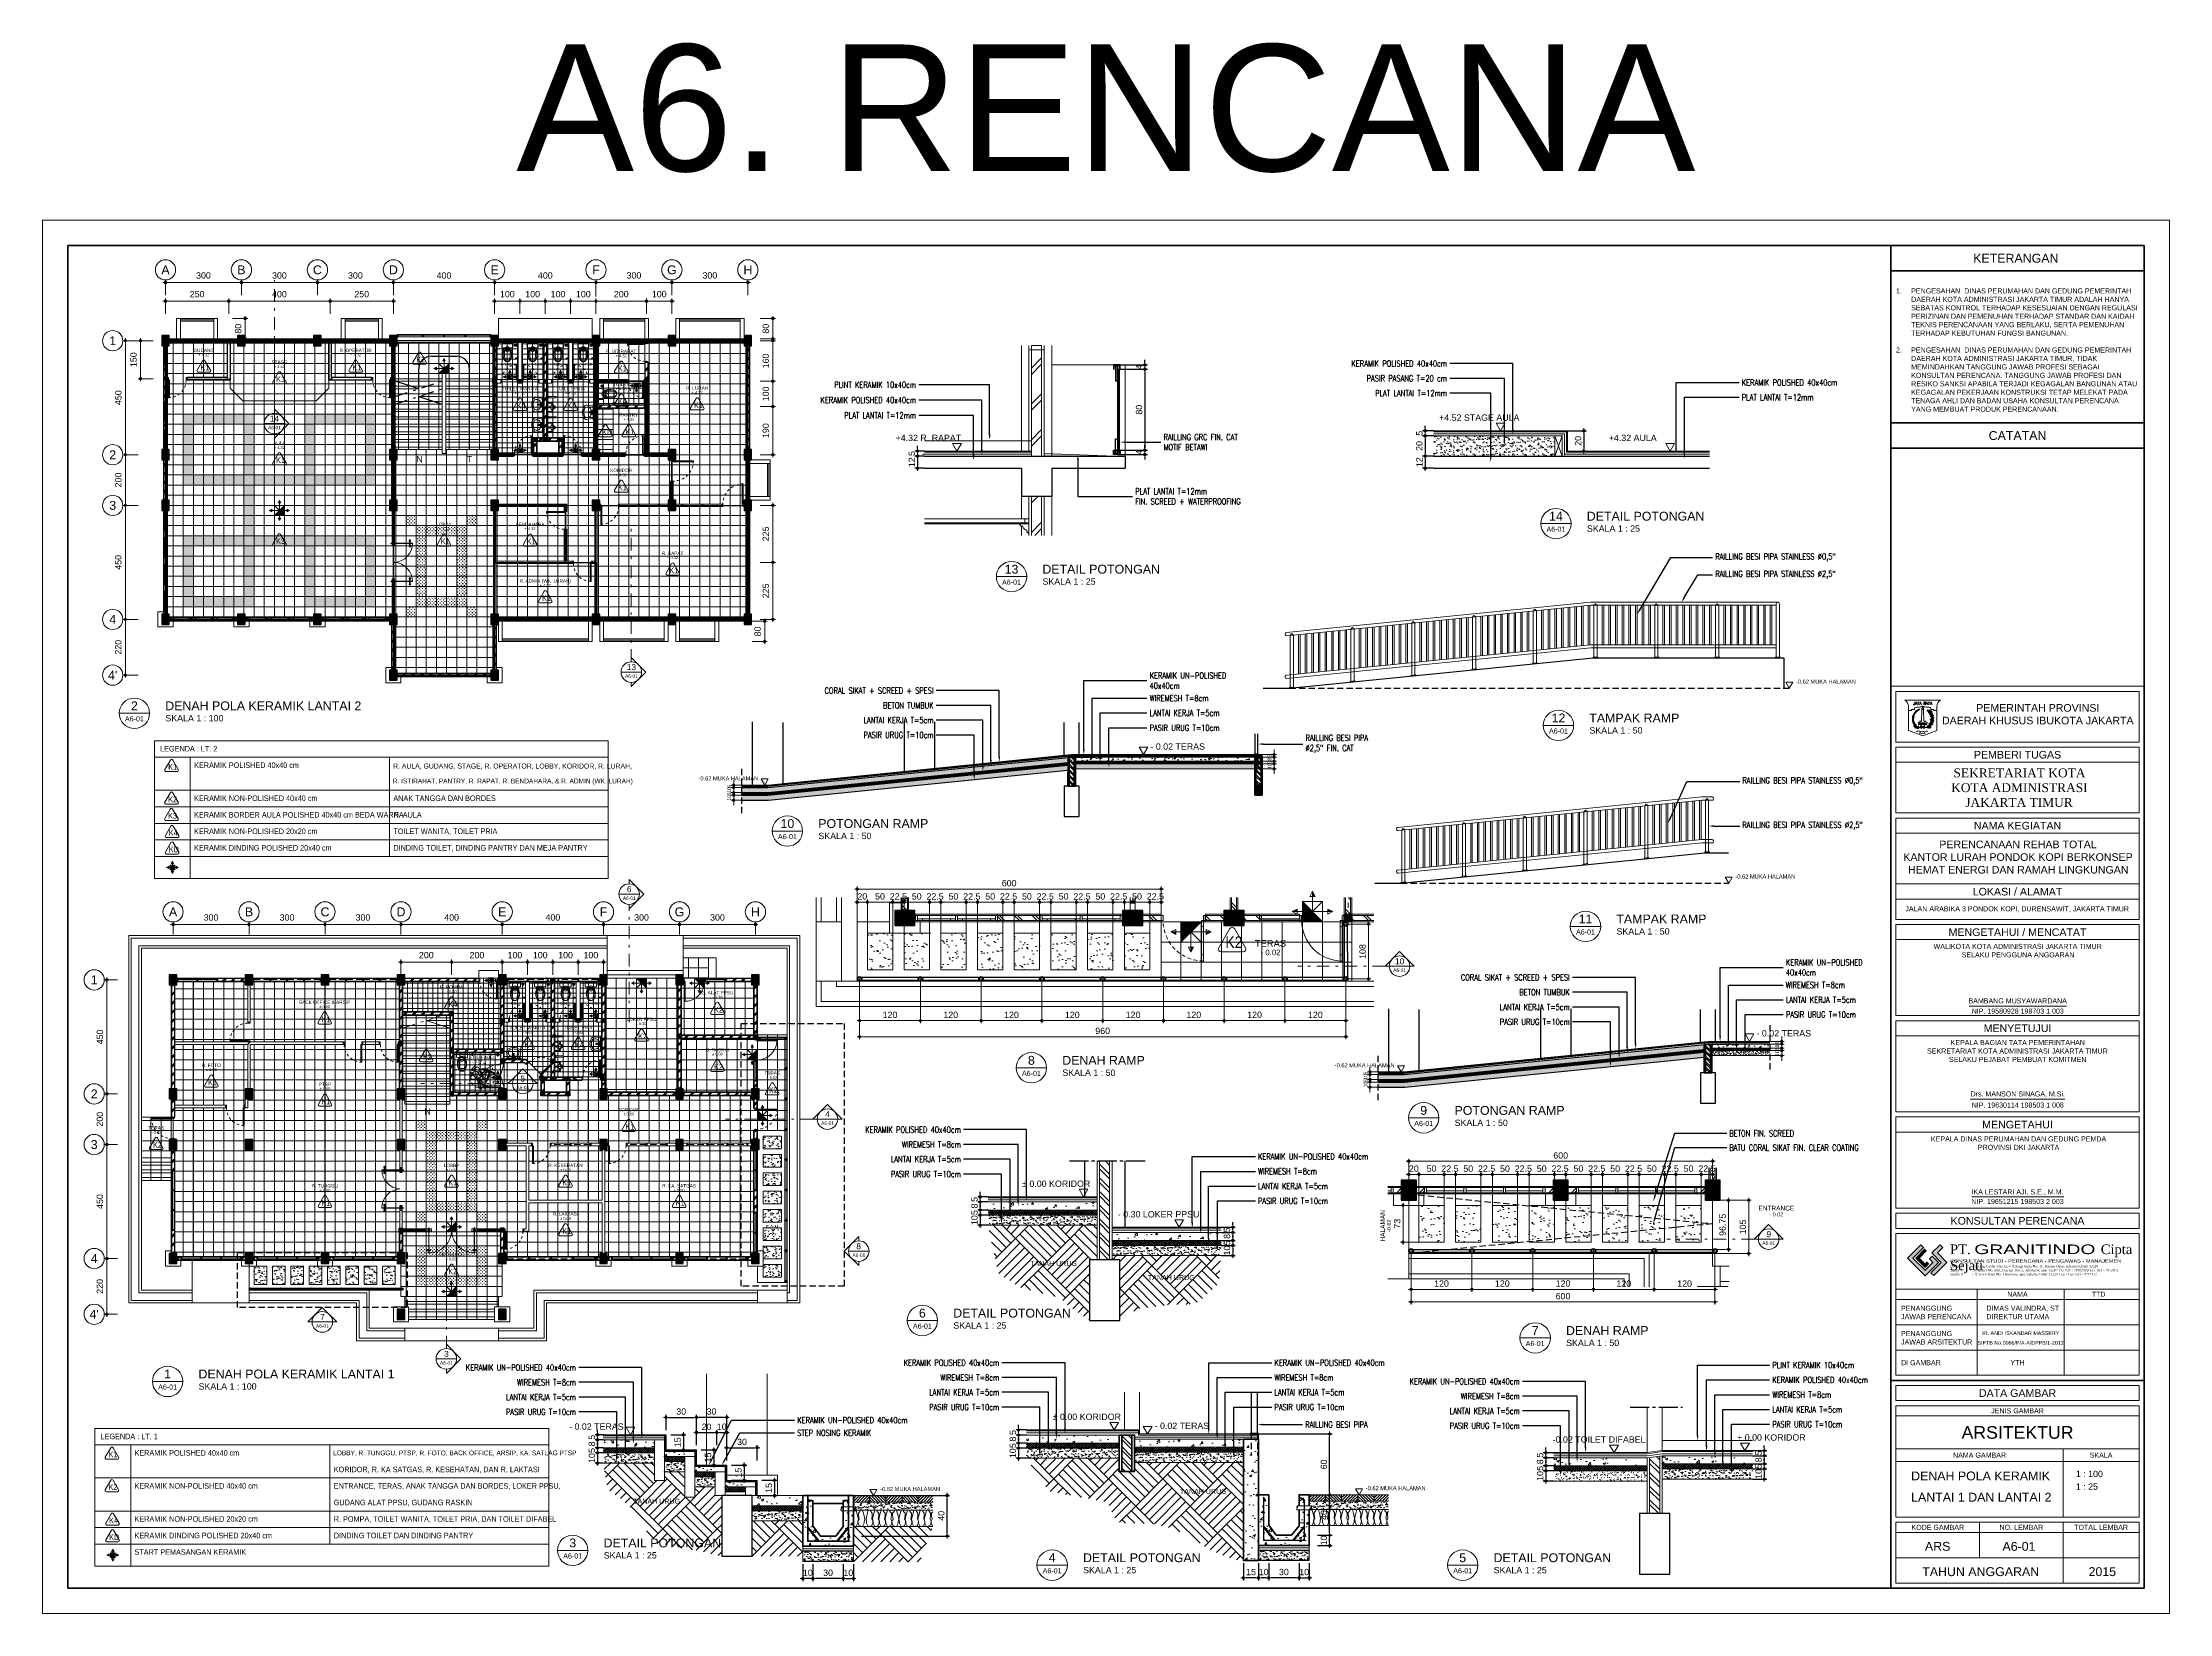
# Model space of a CAD drawing. Header units: millimetres. Extents: x -11 to 1625, y -267 to 180.
# Drawn here: x 995.2 to 1079.2, y 118 to 180 of the extents above; entities that cross this region are included whole.
import ezdxf
from ezdxf import colors
from ezdxf.entities.mleader import LeaderData, LeaderLine
from ezdxf.enums import TextEntityAlignment as Align
from ezdxf.math import Vec2, Vec3
from ezdxf.xclip import XClip

# ---------------------------------------------------------------- set-up
doc = ezdxf.new("R2010")
doc.units = ezdxf.units.MM
doc.header["$XCLIPFRAME"] = 0
for name, pattern in [('CENTER2', [1.125, 0.75, -0.125, 0.125, -0.125]), ('DASHDOT', [1, 0.5, -0.25, 0, -0.25]), ('DASHDOT2', [0.5, 0.25, -0.125, 0, -0.125]), ('DASHED2', [0.375, 0.25, -0.125]), ('HIDDEN', [0.375, 0.25, -0.125])]:
    doc.linetypes.add(name, pattern=pattern)
for name, color, linetype, lineweight in [('ars', 11, 'Continuous', 5), ('ARS DIN', 31, 'Continuous', 5), ('ARSIR BETON', 47, 'Continuous', 5), ('ARSIR WARNA', 43, 'Continuous', 0), ('balok', 111, 'Continuous', 35), ('bata', 5, 'Continuous', 25), ('blk', 1, 'Continuous', 30), ('CONCRETE', 8, 'Continuous', 5), ('dinding', 5, 'Continuous', 15), ('FURNITURE', 163, 'Continuous', 5), ('GRS KOP', 1, 'Continuous', 35), ('keramik', 73, 'Continuous', 5), ('KOLOM', 1, 'Continuous', 30), ('kop', 7, 'Continuous', 20), ('kus', 63, 'Continuous', 15), ('KUSEN', 30, 'Continuous', 15), ('lan', 7, 'Continuous', 15), ('logo', 7, 'Continuous', 50), ('not', 7, 'Continuous', 20), ('PAGAR', 4, 'Continuous', 18), ('PARTISI', 190, 'Continuous', 9), ('pla', 213, 'Continuous', 15), ('SANITAIR', 4, 'Continuous', 5), ('sol kol', 8, 'Continuous', 0), ('START POINT', 8, 'Continuous', 9), ('tem', 5, 'Continuous', 20), ('TEXT KETERANGAN', 7, 'Continuous', 9), ('u', 6, 'Continuous', 20)]:
    doc.layers.add(name, color=color, linetype=linetype, lineweight=lineweight)
doc.layers.add('BESI', color=10, linetype='Continuous')
doc.styles.add('ATTR', font='romans.shx', dxfattribs={"width": 0.8, "height": 1.735066})
doc.styles.add('BARU', font='complex.shx')
doc.styles.add('ISO', font='arial.ttf', dxfattribs={"width": 0.85})
doc.styles.add('S', font='SIMPLEX', dxfattribs={"width": 1.1})
doc.styles.add('simplek', font='simplex.shx')
doc.styles.get("Standard").update_dxf_attribs({"font": 'ARIALUNI.TTF'})
doc.linetypes.add('BATTING', pattern='A,0.0001,-0.1,[134,ltypeshp.shx,S=0.1,R=0,X=-0.1,Y=0],-0.2,[134,ltypeshp.shx,S=0.1,R=180,X=0.1,Y=0],-0.1', length=0.4001)
doc.dimstyles.new('SK 50', dxfattribs={"dimtxt": 0.25, "dimasz": 0.1, "dimexe": 0, "dimexo": 0, "dimgap": 0.1, "dimtad": 1, "dimdec": 0, "dimlfac": 50, "dimzin": 12, "dimdsep": 46, "dimtxsty": 'Standard', "dimblk": 'BULAT', "dimcen": 0.1, "dimclrd": 256, "dimclre": 256, "dimclrt": 256, "dimadec": 0, "dimazin": 3, "dimtfac": 1, "dimtdec": 0, "dimtofl": 0, "dimtmove": 0, "dimatfit": 3, "dimldrblk": 'BULAT', "dimfxl": 0, "dimtolj": 1, "dimtzin": 0, "dimlwd": -1, "dimlwe": -1, "dimarcsym": 0})
doc.dimstyles.new('SK-25', dxfattribs={"dimtxt": 0.25, "dimasz": 0.1, "dimexe": 0.1, "dimexo": 0, "dimgap": 0.1, "dimtad": 1, "dimdec": 0, "dimlfac": 25, "dimzin": 12, "dimdsep": 46, "dimtxsty": 'Standard', "dimblk": 'BULAT', "dimcen": 0.1, "dimclrd": 256, "dimadec": 0, "dimazin": 3, "dimtfac": 1, "dimtdec": 0, "dimtofl": 0, "dimtmove": 0, "dimatfit": 3, "dimldrblk": 'BULAT', "dimfxl": 0, "dimtolj": 1, "dimtzin": 0, "dimarcsym": 0})
doc.dimstyles.new('SK100', dxfattribs={"dimtxt": 0.25, "dimasz": 0.1, "dimexe": 0.1, "dimexo": 0, "dimgap": 0.15, "dimtad": 1, "dimdec": 0, "dimlfac": 100, "dimzin": 12, "dimdsep": 46, "dimtxsty": 'Standard', "dimblk": 'BULAT', "dimcen": 0.1, "dimclrd": 256, "dimclre": 256, "dimclrt": 256, "dimadec": 0, "dimazin": 3, "dimtfac": 1, "dimtdec": 0, "dimtofl": 0, "dimtmove": 0, "dimatfit": 3, "dimldrblk": 'BULAT', "dimfxl": 0, "dimtolj": 1, "dimtzin": 0, "dimlwd": -1, "dimlwe": -1, "dimarcsym": 0})
pattern_1 = [(45, (-0.5, 3e-14), (-0.1767767, 0.1767767), []), (45, (-0.4375, 3e-14), (-0.1767767, 0.1767767), [])]
pattern_2 = [(45, (0.5, 3e-14), (-0.1767767, 0.1767767), []), (45, (0.5625, 3e-14), (-0.1767767, 0.1767767), [])]
pattern_3 = [(45, (-1.5, 3e-14), (-0.1767767, 0.1767767), []), (45, (-1.4375, 3e-14), (-0.1767767, 0.1767767), [])]
pattern_4 = [(45, (-1.5, 0.7), (-0.1767767, 0.1767767), []), (45, (-1.4375, 0.7), (-0.1767767, 0.1767767), [])]
pattern_5 = [(45, (-0.5, 0.7), (-0.1767767, 0.1767767), []), (45, (-0.4375, 0.7), (-0.1767767, 0.1767767), [])]
pattern_6 = [(45, (-11.5, -24.12523), (-0.1767767, 0.1767767), []), (45, (-11.4375, -24.12523), (-0.1767767, 0.1767767), [])]
pattern_7 = [(0, (1004.37002, 162.54365), (0, 0.4), []), (90, (1004.37002, 162.54365), (-0.4, 2e-17), [])]
pattern_8 = [(0, (1011.56956, 133.06067), (0, 0.4), []), (90, (1011.56956, 133.06067), (-0.4, 2e-17), [])]
pattern_9 = [(0, (1011.29456, 138.21067), (0, 0.3), [])]
pattern_10 = [(50, (541.4622, -24.2577), (0.9109233, -0.0796954), [0.09525, -1.04775]), (355, (541.4622, -24.2577), (-0.1762141, 0.9552832), [0.0762, -0.8382]), (100.451, (541.5381, -24.2644), (0.7347125, 0.8755834), [0.08095, -0.89045]), (46.1842, (541.4622, -24.0037), (1.3553952, -0.2102116), [0.142875, -1.571625]), (96.6356, (541.5751, -24.0212), (1.1870212, 1.2371278), [0.121425, -1.335675]), (351.184, (541.4622, -24.0037), (1.187023, 1.2371256), [0.1143, -1.2573]), (21, (541.5892, -24.0672), (0.7580744, -0.5113276), [0.09525, -1.04775]), (326, (541.5892, -24.0672), (0.3090101, 0.9209398), [0.0762, -0.8382]), (71.4514, (541.6524, -24.1098), (1.0670825, 0.4096143), [0.08095, -0.89045]), (37.5, (541.4622, -24.2577), (0.01544302, 0.4227752), [0, -0.82804, 0, -0.8509, 0, -0.841375]), (7.5, (541.4622, -24.2577), (0.3340983, 0.50090287), [0, -0.48514, 0, -0.80899, 0, -0.320675]), (327.5, (541.17898, -24.2577), (0.67795298, -0.02864372), [0, -0.3175, 0, -0.9906, 0, -1.31445]), (317.5, (541.052, -24.2577), (0.7406459, 0.12713246), [0, -0.41275, 0, -0.65786, 0, -0.93345])]
pattern_11 = [(37.5, (154.78373, 172.0636), (-0.006400125, 0.195765295), [0, -0.154432, 0, -0.17272, 0, -0.1651]), (7.5, (154.78373, 172.0636), (0.17980931, 0.28673004), [0, -0.083312, 0, -0.139192, 0, -0.05334]), (327.5, (154.65876, 172.0636), (0.316396948, 0.000574874), [0, -0.0508, 0, -0.18288, 0, -0.23876]), (317.5, (154.65876, 172.0636), (0.30542258, 0.08917173), [0, -0.0254, 0, -0.119888, 0, -0.13716])]
pattern_12 = [(45, (846.762105, 165.17691), (-0.04490128, 0.04490128), []), (135, (846.762105, 165.17691), (-0.04490128, -0.04490128), [])]

msp = doc.modelspace()

# ---------------------------------------------------------------- texts
at = {"layer": 'not'}
for p in [(1035.1426152, 131.8190844), (1039.7931932, 131.2607977), (1041.0566386, 122.818866), (1019.4680721, 122.4306072)]:
    msp.add_text('TANAH URUG', height=0.2, dxfattribs=at).set_placement(p, align=Align.MIDDLE)
at = {"layer": 'not', "insert": (1037.214162, 174.8690699), "char_height": 5, "attachment_point": 7, "style": 'simplek'}
msp.add_mtext('\\pi-23.293;{\\f@Arial Unicode MS|b0|i0|c0|p34;A6. RENCANA}', dxfattribs=at)
at = {"layer": 'not', "char_height": 0.25, "attachment_point": 1}
for s, width, insert in [('\\pi0.026688;N', 0.25, (1009.9477854, 163.6950856)), ('\\pi0.026006;T', 0.25, (1011.9477854, 163.6950856)), ('\\pi0.045177;N', 0.286976707, (1010.2489471, 137.9457083))]:
    msp.add_mtext_dynamic_manual_height_columns(s, width=width, gutter_width=12.5, heights=[0], dxfattribs=dict(at, insert=insert))
at = {"layer": 'TEXT KETERANGAN', "style": 'ISO', "width": 0.85}
for s, height, p in [('LEGENDA : LT. 2', 0.220818214, (999.8598526, 152.0277556)), ('KERAMIK POLISHED 40x40 cm', 0.220818214, (1001.201287, 151.3756439)), ('R. AULA, GUDANG, STAGE, R. OPERATOR, LOBBY, KORIDOR, R. LURAH,', 0.199288438, (1009.0562068, 151.3534198)), ('R. ISTIRAHAT, PANTRY, R. RAPAT, R. BENDAHARA, & R. ADMIN (WK. LURAH)', 0.189324016, (1009.0494215, 150.7681576)), ('KERAMIK NON-POLISHED 40x40 cm', 0.220818214, (1001.201287, 150.0714205)), ('KERAMIK BORDER AULA POLISHED 40x40 cm BEDA WARNA', 0.220818214, (1001.201287, 149.4193088)), ('ANAK TANGGA DAN BORDES', 0.220818214, (1009.0708674, 150.0714205)), ('R. AULA', 0.22081821, (1009.0708674, 149.4193088)), ('KERAMIK NON-POLISHED 20x20 cm', 0.220818214, (1001.201287, 148.7671971)), ('TOILET WANITA, TOILET PRIA', 0.220818214, (1009.0708674, 148.7671971)), ('KERAMIK DINDING POLISHED 20x40 cm', 0.220818214, (1001.201287, 148.1150854)), ('DINDING TOILET, DINDING PANTRY DAN MEJA PANTRY', 0.220818214, (1009.0708674, 148.1150854)), ('LEGENDA : LT. 1', 0.220818214, (997.5051115, 124.8795738)), ('KERAMIK POLISHED 40x40 cm', 0.220818214, (998.8465458, 124.2274621)), ('LOBBY, R. TUNGGU, PTSP, R. FOTO, BACK OFFICE, ARSIP, KA. SATLAG PTSP', 0.189324016, (1006.6946804, 124.2423944)), ('KORIDOR, R. KA SATGAS, R. KESEHATAN, DAN R. LAKTASI', 0.220818214, (1006.7161262, 123.5753504)), ('KERAMIK NON-POLISHED 40x40 cm', 0.220818214, (998.8465458, 122.9232387)), ('ENTRANCE, TERAS, ANAK TANGGA DAN BORDES, LOKER PPSU, ', 0.220818214, (1006.7161262, 122.9232387)), ('KERAMIK NON-POLISHED 20x20 cm', 0.220818214, (998.8465458, 121.6190153)), ('GUDANG ALAT PPSU, GUDANG RASKIN', 0.220818214, (1006.7161262, 122.271127)), ('R. POMPA, TOILET WANITA, TOILET PRIA, DAN TOILET DIFABEL', 0.220818214, (1006.7161262, 121.6190153)), ('KERAMIK DINDING POLISHED 20x40 cm', 0.220818214, (998.8465458, 120.9669036)), ('DINDING TOILET DAN DINDING PANTRY', 0.220818214, (1006.7161262, 120.9669036)), ('START PEMASANGAN KERAMIK', 0.220818214, (998.8465458, 120.3147919))]:
    msp.add_text(s, height=height, dxfattribs=at).set_placement(p)

# ---------------------------------------------------------------- blocks, each defined once
blk = doc.blocks.new('Ndtpd')
blk.add_line((0.75, 0), (-0.75, 0))
blk.add_circle((0, 0), 0.747)
at = {"flags": 4}
for tag, height, p in [('NO', 0.5, (0, 0.15)), ('NOLBR', 0.3, (0, -0.4))]:
    blk.add_attdef(tag, text='', height=height, dxfattribs=at).set_placement(p, align=Align.CENTER)
for tag, p, height in [('NDTPD', (1.52, 0.15), 0.5), ('SKALA', (1.52, -0.4), 0.3)]:
    blk.add_attdef(tag, p, '', height=height, dxfattribs=at)
blk = doc.blocks.new('logo granitindo baru')
at = {"layer": 'logo'}
for points in [[(1.03, 1.463), (0.916, 1.574), (0.366, 1.024), (1.1, 0.289), (1.652, 0.843), (1.392, 1.098), (1.281, 0.987), (1.423, 0.84), (1.102, 0.519), (0.594, 1.025)], [(1.721, 1.576), (1.381, 1.236), (1.771, 0.842), (1.341, 0.407), (1.454, 0.294), (2.001, 0.844), (1.609, 1.237), (1.835, 1.464)]]:
    blk.add_hatch(color=8, dxfattribs=at).paths.add_polyline_path(points)
blk.add_lwpolyline([(1.03, 1.463), (0.916, 1.574), (0.366, 1.024), (1.1, 0.289), (1.652, 0.843), (1.392, 1.098), (1.281, 0.987), (1.423, 0.84), (1.102, 0.519), (0.594, 1.025), (1.03, 1.463), (0.916, 1.574)], dxfattribs=at)
at = {"layer": 'logo', "lineweight": 13}
for points in [[(1.089, 1.403), (0.713, 1.026), (1.101, 0.638), (1.258, 0.794)], [(1.112, 1.38), (0.759, 1.026), (1.101, 0.683), (1.235, 0.817)], [(1.134, 1.357), (0.803, 1.026), (1.101, 0.728), (1.213, 0.839)], [(1.157, 1.334), (0.85, 1.026), (1.101, 0.775), (1.189, 0.863)]]:
    blk.add_lwpolyline(points, dxfattribs=at)
at = {"layer": 'logo', "lineweight": 0}
blk.add_lwpolyline([(1.721, 1.576), (1.381, 1.236), (1.771, 0.842), (1.341, 0.407), (1.454, 0.294), (2.001, 0.844), (1.609, 1.237), (1.835, 1.464), (1.721, 1.576)], dxfattribs=at)
at = {"layer": 'logo', "insert": (2.134, 0.975), "char_height": 0.1, "attachment_point": 1}
blk.add_mtext_dynamic_manual_height_columns('{\\f@Arial Unicode MS|b0|i0|c0|p34;\\H1.4x;\\W1.2;KONSULTAN STUDI - PERENCANA - PENGAWAS - MANAJEMEN\\fTimes New Roman|b0|i0|c0|p18;\\P\\pt0.9;\\H0.71429x;\\W1;Domisili ^I: Gedung Graha Arsa Lt. 4 Jl.Siaga Raya No. 31, Pejaten Barat, Jakarta Selatan 12510\\PStudio I ^I: Jl. Batu I No. 36A, Pejaten Timur, Jakarta Selatan 12510 Tlp. 021 - 71082879 Fax. 021 - 7972072\\PStudio II          : Jl. Sawo Raya No. 4 Rawamangun, Jakarta Timur 13220 Telp / Fax. 021 - 4717152}', width=9.56937, gutter_width=0, heights=[1.67], dxfattribs=at)
at = {"layer": 'logo', "insert": (2.134, 1.589), "char_height": 0.4, "width": 7.66452, "attachment_point": 1}
blk.add_mtext('{\\fTimes New Roman|b0|i0|c0|p18;PT. \\fCityBlueprint|b0|i0|c2|p2;\\W1.5;GRANITINDO \\fTimes New Roman|b0|i0|c0|p18;\\W1;Cipta Sejati}', dxfattribs=at)
blk = doc.blocks.new('kop')
at = {"layer": 'ars'}
for p, q in [((74.521, 35.599), (74.496, 35.614)), ((74.534, 35.595), (74.538, 35.581)), ((74.578, 35.526), (74.553, 35.541)), ((74.578, 35.526), (74.581, 35.555)), ((74.6, 35.468), (74.612, 35.457)), ((74.614, 35.467), (74.614, 35.452)), ((74.634, 35.366), (74.615, 35.388)), ((74.631, 35.289), (74.635, 35.273)), ((74.634, 35.366), (74.643, 35.394)), ((74.642, 35.304), (74.637, 35.29)), ((74.472, 34.989), (74.502, 34.992)), ((74.537, 35.048), (74.537, 35.078)), ((74.552, 35.066), (74.578, 35.081)), ((74.621, 35.202), (74.607, 35.228)), ((74.621, 35.202), (74.64, 35.225))]:
    blk.add_line(p, q, dxfattribs=at)
for centre, radius, start, end in [((73.816, 35.253), 0.061, 2.2926, 66.75394), ((73.901, 35.312), 0.061, 182.2926, 246.75394), ((73.906, 35.362), 0.061, 172.39949, 236.86083), ((73.812, 35.319), 0.061, 352.39949, 56.86083), ((73.916, 35.414), 0.061, 164.61904, 229.08037), ((73.817, 35.384), 0.061, 344.61904, 49.08037), ((73.933, 35.316), 0.061, 120.67989, 185.14122), ((74.278, 35.315), 0.405, 114.0856, 237.63251), ((73.842, 35.364), 0.061, 300.67989, 5.14122), ((73.923, 35.456), 0.0488, 158.86486, 223.3262), ((73.936, 35.271), 0.061, 130.573, 195.03434), ((73.852, 35.424), 0.061, 292.89943, 357.36077), ((73.937, 35.365), 0.061, 112.89943, 177.36077), ((73.842, 35.44), 0.0488, 338.86486, 43.3262), ((73.837, 35.302), 0.061, 310.573, 15.03434), ((73.873, 35.469), 0.0488, 287.14526, 351.60659), ((73.935, 35.415), 0.0488, 107.14526, 171.60659), ((73.942, 35.493), 0.0488, 150.29963, 214.76097), ((73.859, 35.489), 0.0488, 330.29963, 34.76097), ((73.948, 35.451), 0.0488, 98.58003, 163.04136), ((73.894, 35.513), 0.0488, 278.58003, 343.04136), ((73.961, 35.528), 0.0488, 145.79893, 210.26027), ((73.879, 35.531), 0.0488, 325.79893, 30.26027), ((73.916, 35.552), 0.0488, 274.07933, 338.54067), ((73.965, 35.485), 0.0488, 94.07933, 158.54067), ((73.985, 35.56), 0.0488, 139.36791, 203.82924), ((73.904, 35.572), 0.0488, 319.36791, 23.82924), ((73.984, 35.517), 0.0488, 87.6483, 152.10964), ((73.943, 35.589), 0.0488, 267.6483, 332.10964), ((74.012, 35.589), 0.0488, 133.84164, 198.30297), ((73.932, 35.609), 0.0488, 313.84164, 18.30297), ((74.007, 35.547), 0.0488, 82.12203, 146.58337), ((73.973, 35.622), 0.0488, 262.12203, 326.58337), ((74.036, 35.612), 0.0439, 126.62395, 191.08528), ((73.967, 35.639), 0.0439, 306.62395, 11.08528), ((74.026, 35.575), 0.0439, 74.90434, 139.36568), ((74.005, 35.646), 0.0439, 254.90434, 319.36568), ((74, 35.656), 0.0352, 303.96096, 8.42229), ((74.054, 35.632), 0.0352, 123.96096, 188.42229), ((74.045, 35.603), 0.0352, 72.24135, 136.70269), ((74.03, 35.66), 0.0352, 252.24135, 316.70269), ((74.027, 35.676), 0.0352, 297.74061, 2.20194), ((74.078, 35.647), 0.0352, 117.74061, 182.20194), ((74.066, 35.619), 0.0352, 66.021, 130.48234), ((74.057, 35.677), 0.0352, 246.021, 310.48234), ((74.097, 35.661), 0.0281, 113.40069, 177.86202), ((74.058, 35.688), 0.0281, 293.40069, 357.86202), ((74.086, 35.64), 0.0281, 61.68108, 126.14242), ((74.082, 35.687), 0.0281, 241.68108, 306.14242), ((74.082, 35.701), 0.0281, 293.40069, 357.86202), ((74.121, 35.674), 0.0281, 113.40069, 177.86202), ((74.11, 35.653), 0.0281, 61.68108, 126.14242), ((74.106, 35.7), 0.0281, 241.68108, 306.14242), ((74.117, 35.713), 0.0281, 260.93685, 325.39819), ((74.136, 35.669), 0.0281, 80.93685, 145.39819), ((74.232, 35.315), 0.405, 302.36749, 44.48513), ((74.485, 35.674), 0.0613, 235.51536, 280.6207), ((74.445, 35.613), 0.0507, 1.42482, 71.62404), ((74.541, 35.601), 0.0613, 235.51536, 280.6207), ((74.589, 35.652), 0.0795, 151.18188, 225.99565), ((74.502, 35.54), 0.0507, 1.42482, 71.62404), ((74.526, 35.44), 0.0795, 20.9123, 95.72607), ((74.592, 35.547), 0.0795, 200.9123, 275.72607), ((74.464, 35.633), 0.0795, 331.18188, 45.99565), ((74.611, 35.596), 0.0507, 162.59462, 232.79384), ((74.623, 35.449), 0.0613, 217.22881, 262.33415), ((74.538, 35.6), 0.0613, 313.59796, 358.7033), ((74.663, 35.361), 0.0795, 171.16409, 245.97786), ((74.552, 35.301), 0.0795, 351.16409, 65.97786), ((74.566, 35.403), 0.0507, 343.13827, 53.33749), ((74.562, 35.252), 0.0507, 331.52956, 41.72878), ((74.684, 35.504), 0.0795, 133.19986, 208.01363), ((74.559, 35.525), 0.0795, 313.19986, 28.01363), ((74.682, 35.427), 0.0507, 150.06789, 220.26711), ((74.688, 35.241), 0.0507, 128.27812, 198.47734), ((74.721, 35.315), 0.0795, 113.30268, 188.11645), ((74.611, 35.377), 0.0795, 293.30268, 8.11645), ((74.611, 35.447), 0.0613, 301.07123, 346.17657), ((73.829, 35.191), 0.061, 12.66278, 77.12411), ((73.902, 35.264), 0.061, 192.66278, 257.12411), ((73.907, 35.225), 0.061, 200.21515, 264.67648), ((73.844, 35.143), 0.061, 20.21515, 84.67648), ((73.921, 35.183), 0.061, 206.16011, 270.62144), ((73.867, 35.095), 0.061, 26.16011, 90.62144), ((73.943, 35.23), 0.061, 140.94317, 205.40451), ((73.841, 35.243), 0.061, 320.94317, 25.40451), ((73.941, 35.145), 0.061, 208.50798, 272.96932), ((73.891, 35.055), 0.061, 28.50798, 92.96932), ((73.957, 35.19), 0.061, 140.94317, 205.40451), ((73.854, 35.203), 0.061, 320.94317, 25.40451), ((73.921, 35.015), 0.061, 40.03108, 104.49242), ((73.953, 35.113), 0.061, 220.03108, 284.49242), ((73.974, 35.153), 0.061, 146.90284, 211.36418), ((73.871, 35.155), 0.061, 326.90284, 31.36418), ((73.956, 34.978), 0.061, 49.20062, 113.66196), ((73.971, 35.08), 0.061, 229.20062, 293.66196), ((73.997, 35.115), 0.061, 146.69526, 211.1566), ((73.893, 35.117), 0.061, 326.69526, 31.1566), ((74.021, 35.084), 0.061, 144.86352, 209.32486), ((73.918, 35.089), 0.061, 324.86352, 29.32486), ((73.99, 34.949), 0.061, 44.42228, 108.88361), ((74.014, 35.049), 0.061, 224.42228, 288.88361), ((74.049, 35.054), 0.061, 144.49027, 208.9516), ((73.946, 35.059), 0.061, 324.49027, 28.9516), ((74.08, 35.031), 0.061, 156.18026, 220.64159), ((73.978, 35.016), 0.061, 336.18026, 40.64159), ((74.567, 35.052), 0.0795, 137.1076, 211.92137), ((74.441, 35.064), 0.0795, 317.1076, 31.92137), ((74.547, 34.969), 0.0507, 83.44322, 153.64244), ((74.537, 35.042), 0.0613, 234.44656, 279.55191), ((74.569, 34.993), 0.0612, 69.89618, 144.70994), ((74.541, 35.085), 0.0612, 249.89618, 324.70994), ((74.582, 35.119), 0.0613, 176.98724, 222.09259), ((74.509, 35.12), 0.0507, 302.89671, 13.09593), ((74.644, 35.186), 0.0795, 153.08913, 227.9029), ((74.627, 35.286), 0.0613, 205.62009, 250.72544), ((74.52, 35.163), 0.0795, 333.08913, 47.9029), ((74.629, 35.078), 0.0507, 106.58179, 176.78101), ((74.591, 35.141), 0.0613, 257.58513, 302.69047), ((74.602, 35.228), 0.0795, 271.02002, 345.83379), ((74.68, 35.129), 0.0795, 91.02002, 165.83379), ((74.63, 35.285), 0.0613, 279.28146, 324.3868)]:
    blk.add_arc(centre, radius, start, end, dxfattribs=at)
at = {"layer": 'ars', "color": 11}
for centre, radius, start, end in [((74.491, 34.995), 0.0613, 158.86957, 203.97492), ((74.422, 35.02), 0.0507, 284.77904, 354.97826), ((74.44, 34.986), 0.016, 270, 302.36749)]:
    blk.add_arc(centre, radius, start, end, dxfattribs=at)
at = {"layer": 'ars'}
for points, start_tangent, end_tangent in [([(74.461, 35.651), (74.466, 35.634), (74.45, 35.624), (74.429, 35.623), (74.426, 35.64), (74.439, 35.661), (74.444, 35.672), (74.461, 35.663), (74.461, 35.651)], (0.714442, -0.699695), (0.714442, -0.699695)), ([(74.518, 35.578), (74.523, 35.561), (74.507, 35.551), (74.486, 35.55), (74.483, 35.567), (74.496, 35.588), (74.501, 35.599), (74.518, 35.589), (74.518, 35.578)], (0.714442, -0.699695), (0.714442, -0.699695)), ([(74.594, 35.435), (74.593, 35.416), (74.574, 35.412), (74.555, 35.418), (74.556, 35.435), (74.576, 35.451), (74.584, 35.459), (74.597, 35.445), (74.594, 35.435)], (0.458819, -0.88853), (0.458819, -0.88853)), ([(74.596, 35.277), (74.591, 35.26), (74.572, 35.259), (74.554, 35.269), (74.559, 35.285), (74.581, 35.297), (74.591, 35.303), (74.601, 35.287), (74.596, 35.277)], (0.270637, -0.962681), (0.270637, -0.962681)), ([(74.571, 35.605), (74.582, 35.591), (74.6, 35.598), (74.612, 35.615), (74.601, 35.627), (74.576, 35.629), (74.564, 35.631), (74.562, 35.612), (74.571, 35.605)], (0.149901, -0.988701), (0.149901, -0.988701)), ([(74.644, 35.445), (74.652, 35.429), (74.671, 35.432), (74.687, 35.445), (74.678, 35.46), (74.654, 35.467), (74.643, 35.472), (74.637, 35.453), (74.644, 35.445)], (-0.068112, -0.997678), (-0.068112, -0.997678)), ([(74.66, 35.272), (74.661, 35.253), (74.68, 35.25), (74.699, 35.256), (74.697, 35.273), (74.677, 35.288), (74.669, 35.297), (74.656, 35.282), (74.66, 35.272)], (-0.433585, -0.901113), (-0.433585, -0.901113)), ([(74.463, 35.013), (74.447, 35.004), (74.433, 35.018), (74.428, 35.037), (74.443, 35.045), (74.467, 35.037), (74.479, 35.034), (74.474, 35.016), (74.463, 35.013)], (-0.515761, -0.856733), (-0.515761, -0.856733)), ([(74.551, 35.127), (74.539, 35.113), (74.521, 35.122), (74.51, 35.139), (74.522, 35.151), (74.547, 35.151), (74.559, 35.152), (74.56, 35.133), (74.551, 35.127)], (-0.223771, -0.974642), (-0.223771, -0.974642)), ([(74.549, 35.011), (74.537, 34.997), (74.548, 34.981), (74.566, 34.972), (74.576, 34.985), (74.573, 35.01), (74.573, 35.022), (74.554, 35.021), (74.549, 35.011)], (-0.942817, -0.33331), (-0.942817, -0.33331)), ([(74.614, 35.117), (74.608, 35.1), (74.624, 35.089), (74.645, 35.088), (74.649, 35.104), (74.636, 35.126), (74.631, 35.137), (74.614, 35.128), (74.614, 35.117)], (-0.735998, -0.676983), (-0.735998, -0.676983))]:
    blk.add_spline(points, degree=3, dxfattribs=dict(at, start_tangent=start_tangent, end_tangent=end_tangent))
for points in [[(74.445, 34.97), (74.47, 34.975), (74.522, 34.973), (74.56, 34.955)], [(74.445, 34.97), (74.468, 34.959), (74.518, 34.947), (74.56, 34.955)]]:
    blk.add_spline(points, degree=3, dxfattribs=at)
at = {"layer": 'GRS KOP'}
for p, q in [((73, 1), (73, 54)), ((83, 1), (83, 54)), ((73, 53), (83, 53)), ((73, 47), (83, 47)), ((73, 46), (83, 46)), ((73, 9.2), (83, 9.2))]:
    blk.add_line(p, q, dxfattribs=at)
blk.add_lwpolyline([(1, 54), (83, 54), (83, 1), (1, 1)], close=True, dxfattribs=at)
at = {"layer": 'kop', "color": 7}
for p, q in [((84, 55), (0, 55)), ((0, 55), (0, 0)), ((84, 55), (84, 0)), ((84, 55), (84, 0)), ((74.205, 35.69), (74.305, 35.69)), ((74.225, 35.67), (74.205, 35.23)), ((74.235, 35.698), (74.275, 35.698)), ((74.285, 35.67), (74.305, 35.23)), ((74.075, 35.17), (74.124, 35.17)), ((74.075, 35.17), (74.095, 35.09)), ((74.095, 35.09), (74.415, 35.09)), ((74.124, 35.23), (74.124, 35.228)), ((74.124, 35.23), (74.205, 35.23)), ((74.124, 35.228), (74.129, 35.228)), ((74.124, 35.17), (74.134, 35.13)), ((74.134, 35.13), (74.376, 35.13)), ((74.195, 35.15), (74.235, 35.15)), ((74.275, 35.15), (74.315, 35.15)), ((74.305, 35.23), (74.386, 35.23)), ((74.376, 35.13), (74.386, 35.17)), ((74.381, 35.228), (74.386, 35.228)), ((74.386, 35.23), (74.386, 35.228)), ((74.386, 35.17), (74.435, 35.17)), ((74.415, 35.09), (74.435, 35.17)), ((0, 0), (84, 0))]:
    blk.add_line(p, q, dxfattribs=at)
at = {"layer": 'kop'}
for p, q in [((83, 36.6), (73, 36.6)), ((73.2, 34.4), (73.2, 36.4)), ((82.8, 36.4), (73.2, 36.4)), ((82.8, 34.4), (82.8, 36.4)), ((82.8, 34.4), (73.2, 34.4)), ((73.2, 31.6), (73.2, 34.2)), ((82.8, 34.2), (73.2, 34.2)), ((82.8, 31.6), (82.8, 34.2)), ((82.8, 33.6), (73.2, 33.6)), ((82.8, 31.6), (73.2, 31.6)), ((73.2, 27.4), (73.2, 31.4)), ((82.8, 31.4), (73.2, 31.4)), ((82.8, 27.4), (82.8, 31.4)), ((82.8, 30.8), (73.2, 30.8)), ((82.8, 28.8), (73.2, 28.8)), ((82.8, 28.2), (73.2, 28.2)), ((82.8, 27.4), (73.2, 27.4)), ((73.2, 23.6), (73.2, 27.2)), ((82.8, 27.2), (73.2, 27.2)), ((82.8, 23.6), (82.8, 27.2)), ((82.8, 26.6), (73.2, 26.6)), ((82.8, 23.6), (73.2, 23.6)), ((76.089, 23.976), (79.928, 23.976)), ((73.2, 19.8), (73.2, 23.4)), ((82.8, 23.4), (73.2, 23.4)), ((82.8, 22.8), (73.2, 22.8)), ((82.8, 19.8), (82.8, 23.4)), ((76.127, 20.296), (79.863, 20.296)), ((82.8, 19.8), (73.2, 19.8)), ((73.2, 16), (73.2, 19.6)), ((82.8, 19.6), (73.2, 19.6)), ((82.8, 16), (82.8, 19.6)), ((82.8, 19), (73.2, 19)), ((82.8, 16), (73.2, 16)), ((73.2, 9.4), (73.2, 15)), ((82.8, 15), (73.2, 15)), ((82.8, 9.4), (82.8, 15)), ((82.8, 12.8), (73.2, 12.8)), ((76.4, 9.4), (76.4, 12.8)), ((79.842, 9.4), (79.842, 12.8)), ((82.8, 12.4), (73.2, 12.4)), ((73.2, 12.4), (73.2, 11.4)), ((82.8, 11.4), (73.2, 11.4)), ((82.8, 10.4), (73.2, 10.4)), ((82.8, 9.4), (73.2, 9.4)), ((73.2, 7.8), (82.8, 7.8)), ((73.2, 6.5), (82.8, 6.5)), ((73.2, 6), (82.8, 6)), ((79.8, 3.8), (79.8, 6.5)), ((76.5, 2.2), (76.5, 3.6)), ((79.8, 1.2), (79.8, 3.6)), ((73.2, 3.2), (82.8, 3.2)), ((73.2, 2.2), (82.8, 2.2))]:
    blk.add_line(p, q, dxfattribs=at)
at = {"layer": 'kop', "color": 5}
for p, q in [((74.955, 36.05), (73.555, 36.05)), ((73.695, 35.81), (73.695, 34.85)), ((73.695, 35.65), (73.815, 35.65)), ((73.815, 35.69), (73.815, 35.65)), ((73.815, 35.69), (73.935, 35.69)), ((73.935, 35.73), (73.935, 35.69)), ((74.575, 35.73), (74.575, 35.69)), ((74.695, 35.69), (74.575, 35.69)), ((74.695, 35.69), (74.695, 35.65)), ((74.815, 35.65), (74.695, 35.65)), ((74.815, 35.81), (74.815, 34.85)), ((73.695, 34.85), (74.255, 34.65)), ((74.225, 34.95), (74.171, 35.022)), ((74.255, 34.986), (74.203, 35.046)), ((74.225, 34.95), (74.21, 34.93)), ((74.255, 34.986), (74.307, 35.046)), ((74.255, 34.65), (74.815, 34.85)), ((74.285, 34.95), (74.339, 35.022)), ((74.285, 34.95), (74.3, 34.93))]:
    blk.add_line(p, q, dxfattribs=at)
at = {"layer": 'kop', "color": 7}
for points in [[(74.235, 35.698), (74.233, 35.701), (74.231, 35.704), (74.229, 35.707), (74.228, 35.71), (74.227, 35.713), (74.227, 35.715), (74.226, 35.718), (74.226, 35.72), (74.226, 35.723), (74.226, 35.725), (74.226, 35.728), (74.226, 35.731), (74.226, 35.733), (74.227, 35.736), (74.228, 35.738), (74.229, 35.741), (74.23, 35.743), (74.232, 35.746), (74.234, 35.749), (74.236, 35.753), (74.24, 35.758), (74.244, 35.763), (74.249, 35.77), (74.255, 35.778)], [(74.275, 35.698), (74.277, 35.701), (74.279, 35.704), (74.281, 35.707), (74.282, 35.71), (74.283, 35.713), (74.283, 35.715), (74.284, 35.718), (74.284, 35.72), (74.284, 35.723), (74.284, 35.725), (74.284, 35.728), (74.284, 35.731), (74.284, 35.733), (74.283, 35.736), (74.282, 35.738), (74.281, 35.741), (74.28, 35.743), (74.278, 35.746), (74.276, 35.749), (74.274, 35.753), (74.27, 35.758), (74.266, 35.763), (74.261, 35.77), (74.255, 35.778)]]:
    blk.add_lwpolyline(points, dxfattribs=at)
at = {"layer": 'kop', "color": 1}
blk.add_lwpolyline([(74.07, 34.97), (74.44, 34.97)], close=True, dxfattribs=at)
at = {"layer": 'kop', "color": 5}
for points in [[(74.21, 34.97), (74.18, 34.93)], [(74.3, 34.97), (74.33, 34.93)]]:
    blk.add_lwpolyline(points, dxfattribs=at)
at = {"layer": 'kop'}
blk.add_lwpolyline([(76.189, 16.449), (79.826, 16.449)], dxfattribs=at)
for points in [[(73.2, 15.2), (82.8, 15.2), (82.8, 15.8), (73.2, 15.8)], [(73.2, 8.4), (82.8, 8.4), (82.8, 9), (73.2, 9)], [(73.2, 3.8), (82.8, 3.8), (82.8, 8.2), (73.2, 8.2)], [(73.2, 1.2), (82.8, 1.2), (82.8, 3.6), (73.2, 3.6)]]:
    blk.add_lwpolyline(points, close=True, dxfattribs=at)
at = {"layer": 'kop', "color": 5}
for centre, radius, start, end in [((73.419, 35.81), 0.276, 0, 60.51287), ((73.975, 35.73), 0.04, 90, 180), ((74.535, 35.73), 0.04, 0, 90), ((75.091, 35.81), 0.276, 119.48713, 180), ((74.187, 35.034), 0.02, 36.8699, 216.8699), ((74.323, 35.034), 0.02, 323.1301, 143.1301)]:
    blk.add_arc(centre, radius, start, end, dxfattribs=at)
at = {"layer": 'kop', "color": 7}
for centre, radius, start, end in [((74.198, 35.663), 0.0283, 15, 75), ((74.312, 35.663), 0.0283, 105, 165), ((74.079, 35.119), 0.12, 15, 65.38943), ((74.255, 35.15), 0.02, 0, 180), ((74.431, 35.119), 0.12, 114.61057, 165)]:
    blk.add_arc(centre, radius, start, end, dxfattribs=at)
at = {"layer": 'kop', "color": 1}
blk.add_arc((74.07, 34.986), 0.016, 237.63251, 270, dxfattribs=at)
at = {"layer": 'kop', "color": 5}
for points in [[(74.255, 35.83), (74.232, 35.807), (74.2, 35.793), (74.12, 35.782), (74.046, 35.777), (73.975, 35.77)], [(74.255, 35.83), (74.278, 35.807), (74.31, 35.793), (74.39, 35.782), (74.464, 35.777), (74.535, 35.77)], [(74.023, 34.99), (74.006, 34.984), (73.974, 34.992), (73.925, 35.01), (73.891, 35.041)], [(74.038, 34.971), (74.016, 34.967), (73.997, 34.959), (73.964, 34.956), (73.932, 34.964)], [(74.082, 34.965), (74.066, 34.956), (74.034, 34.952), (74.006, 34.952), (73.992, 34.948)], [(74.015, 34.807), (74.089, 34.844), (74.162, 34.807), (74.249, 34.833), (74.326, 34.809), (74.4, 34.83), (74.45, 34.817)], [(74.125, 34.97), (74.104, 34.959), (74.093, 34.947), (74.051, 34.932), (74.033, 34.937)], [(74.113, 34.984), (74.085, 34.986), (74.071, 34.993), (74.051, 34.993)], [(74.125, 34.97), (74.112, 34.996), (74.085, 35.02), (74.081, 35.031)], [(74.12, 34.747), (74.16, 34.759), (74.204, 34.744), (74.255, 34.753), (74.3, 34.744), (74.332, 34.758), (74.357, 34.749)]]:
    blk.add_spline(points, degree=3, dxfattribs=at)
at = {"xscale": 0.9500000000000455, "yscale": 0.9500000000000455, "zscale": 0.9500000000000455}
blk.add_blockref('logo granitindo baru', (73.307, 13.056), dxfattribs=at)
at = {"layer": 'kop'}
for s, height, p in [('KETERANGAN ', 0.35, (78, 53.5)), ('CATATAN', 0.35, (78, 46.5)), ('DAERAH KHUSUS IBUKOTA JAKARTA', 0.29998, (78.8, 35.25)), ('PEMERINTAH PROVINSI', 0.29998, (78.8, 35.75)), ('PEMBERI TUGAS', 0.3, (78, 33.9)), ('NAMA KEGIATAN', 0.3, (78, 31.1)), ('LOKASI / ALAMAT', 0.3, (78, 28.5)), ('JALAN ARABIKA 3 PONDOK KOPI, DURENSAWIT, JAKARTA TIMUR', 0.2, (77.986, 27.8)), ('MENGETAHUI / MENCATAT', 0.3, (78, 26.9)), ('BAMBANG MUSYAWARDANA', 0.19926, (78.007, 24.183)), ('NIP. 19580928 198703 1 003', 0.19926, (78.007, 23.78)), ('MENYETUJUI', 0.3, (78, 23.1)), ('Drs. MANSON SINAGA, M.Si.', 0.19926, (78.009, 20.496)), ('NIP. 19630114 198503 1 008', 0.19926, (78.009, 20.071)), ('MENGETAHUI', 0.3, (78, 19.3)), ('NIP. 19651215 198503 2 003', 0.2, (77.999, 16.264)), ('IKA LESTARI AJI, S.E., M.M.', 0.2, (77.999, 16.625)), ('KONSULTAN PERENCANA', 0.3, (78, 15.5)), ('NAMA', 0.2, (78, 12.6)), ('TTD', 0.2, (81.2, 12.6)), ('DATA GAMBAR', 0.3, (78, 8.7)), ('JENIS GAMBAR', 0.2, (78, 8)), ('ARSITEKTUR', 0.5, (78, 7.146)), ('NAMA GAMBAR', 0.2, (76.5, 6.25)), ('SKALA', 0.2, (81.3, 6.25)), ('KODE GAMBAR', 0.2, (74.85, 3.4)), ('NO. LEMBAR', 0.2, (78.15, 3.4)), ('TOTAL LEMBAR', 0.2, (81.3, 3.4)), ('ARS', 0.35, (74.844, 2.65)), ('TAHUN ANGGARAN', 0.35, (76.545, 1.65)), ('2015', 0.35, (81.349, 1.65))]:
    blk.add_text(s, height=height, dxfattribs=at).set_placement(p, align=Align.MIDDLE)
at = {"layer": 'kop', "color": 5, "style": 'BARU', "width": 0.9}
blk.add_text('JAYA RAYA', height=0.12, dxfattribs=at).set_placement((74.255, 35.93), align=Align.MIDDLE)
at = {"layer": 'kop'}
blk.add_text('SIPTB No.0066/P/A-A/DPPB/1-2012', height=0.15, dxfattribs=at).set_placement((78.122, 10.609), align=Align.CENTER)
for s, insert, char_height, width, attachment_point in [('\\pi-0.6,l0.6,t0.6;1.^IPENGESAHAN  DINAS PERUMAHAN DAN GEDUNG PEMERINTAH DAERAH KOTA ADMINISTRASI JAKARTA TIMUR ADALAH HANYA SEBATAS KONTROL TERHADAP KESESUAIAN DENGAN REGULASI PERIZINAN DAN PEMENUHAN TERHADAP STANDAR DAN KAIDAH TEKNIS PERENCANAAN YANG BERLAKU, SERTA PEMENUHAN TERHADAP KEBUTUHAN FUNGSI BANGUNAN.\\P\\P2.^IPENGESAHAN  DINAS PERUMAHAN DAN GEDUNG PEMERINTAH DAERAH KOTA ADMINISTRASI JAKARTA TIMUR, TIDAK MEMINDAHKAN TANGGUNG JAWAB PROFESI SEBAGAI KONSULTAN PERENCANA. TANGGUNG JAWAB PROFESI DAN RESIKO SANKSI APABILA TERJADI KEGAGALAN BANGUNAN ATAU KEGAGALAN PEKERJAAN KONSTRUKSI TETAP MELEKAT PADA TENAGA AHLI DAN BADAN USAHA KONSULTAN PERENCANA YANG MEMBUAT PRODUK PERENCANAAN.', (73.2, 49.875), 0.2, 9.6, 4), ('PENANGGUNG\\PJAWAB PERENCANA', (73.4, 12.15), 0.2, 8.33062, 1), ('DIMAS VALINDRA, ST\\PDIREKTUR UTAMA', (76.77, 12.15), 0.2, 8.16499, 1), ('PENANGGUNG\\PJAWAB ARSITEKTUR', (73.4, 11.15), 0.2, 8.79211, 1), ('IR. ANDI ISKANDAR MASSERY', (76.609, 11.143), 0.15, 4.04264, 1), ('DI GAMBAR', (73.4, 10), 0.2, 7.59768, 1)]:
    blk.add_mtext(s, dxfattribs=dict(at, insert=insert, char_height=char_height, width=width, attachment_point=attachment_point))
at = {"layer": 'kop', "attachment_point": 1, "style": 'BARU'}
for s, width, insert, char_height in [('\\pi1.4375;{\\fRomantic|b0|i0|c2|p2;SEKRETARIAT KOTA\\P\\pi1.3461;KOTA ADMINISTRASI\\P\\pi1.9027;JAKARTA TIMUR}', 7.94943, (74.033, 33.359), 0.35), ('\\pi0.65609;{\\fArial|b0|i0|c0|p34;WALIKOTA KOTA ADMINISTRASI JAKARTA TIMUR\\P\\pi1.7645;SELAKU PENGGUNA ANGGARAN}', 7.94943, (74.027, 26.434), 0.2), ('\\pi1.5072;{\\fArial|b0|i0|c0|p34;KEPALA BAGIAN TATA PEMERINTAHAN\\P\\pi0.57794;SEKRETARIAT KOTA ADMINISTRASI JAKARTA TIMUR\\P\\pi1.4412;SELAKU PEJABAT PEMBUAT KOMITMEN}', 8.28085, (73.847, 22.638), 0.2), ('\\pi1.1521;{\\fArial|b0|i0|c0|p34;KEPALA DINAS PERUMAHAN DAN GEDUNG PEMDA\\P\\pi3.0079;PROVINSI DKI JAKARTA}', 9.20836, (73.427, 18.833), 0.2)]:
    blk.add_mtext_dynamic_manual_height_columns(s, width=width, gutter_width=1.5, heights=[0], dxfattribs=dict(at, insert=insert, char_height=char_height))
at = {"layer": 'kop', "insert": (73.464, 30.51), "char_height": 0.3, "attachment_point": 1}
blk.add_mtext_dynamic_manual_height_columns('\\pi1.446;PERENCANAAN REHAB TOTAL \\P\\pi0.026798;KANTOR LURAH PONDOK KOPI BERKONSEP \\P\\pi0.21087;HEMAT ENERGI DAN RAMAH LINGKUNGAN', width=9.06362, gutter_width=1.5, heights=[0], dxfattribs=at)
at = {"layer": 'kop', "style": 'BARU', "flags": 4}
for p, height in [((73.8, 5.4), 0.35), ((73.8, 4.9), 0.35), ((80.303, 5.382), 0.25), ((73.8, 4.4), 0.35), ((80.303, 4.882), 0.25), ((80.303, 4.382), 0.25)]:
    blk.add_attdef('-', p, '', height=height, dxfattribs=at)
at = {"layer": 'kop', "flags": 4}
for tag, p in [('AR-00', (78.057, 2.648)), ('00', (81.238, 2.647))]:
    blk.add_attdef(tag, text='', height=0.35, dxfattribs=at).set_placement(p, align=Align.MIDDLE)
blk = doc.blocks.new('BULAT')
for p, q in [((-1, 0), (1, 0)), ((0, -1), (0, 1))]:
    blk.add_line(p, q)
blk.add_circle((0, 0), 0.5)
blk = doc.blocks.new('*D1102')
at = {"layer": 'Defpoints', "color": 0, "ltscale": 0.15}
for p in [(1000.37, 144.808), (1003.37, 145.197), (1003.37, 144.808)]:
    blk.add_point(p, dxfattribs=at)
at = {"layer": 'u', "ltscale": 0.15}
for p, q in [((1000.37, 144.808), (1000.37, 145.297)), ((1000.47, 145.197), (1003.27, 145.197)), ((1003.37, 144.808), (1003.37, 145.297))]:
    blk.add_line(p, q, dxfattribs=at)
at = {"layer": 'u', "ltscale": 0.15, "xscale": 0.1, "yscale": 0.1, "zscale": 0.1, "rotation": 180}
blk.add_blockref('BULAT', (1000.37, 145.197), dxfattribs=at)
at = {"layer": 'u', "ltscale": 0.15, "xscale": 0.1, "yscale": 0.1, "zscale": 0.1}
blk.add_blockref('BULAT', (1003.37, 145.197), dxfattribs=at)
at = {"layer": 'u', "ltscale": 0.15, "insert": (1001.87, 145.475), "char_height": 0.25, "attachment_point": 5}
blk.add_mtext('\\A1;300', dxfattribs=at)
blk = doc.blocks.new('*D1103')
at = {"layer": 'Defpoints', "color": 0, "ltscale": 0.15}
for p in [(997.754, 136.511), (998.179, 136.511), (998.179, 132.011)]:
    blk.add_point(p, dxfattribs=at)
at = {"layer": 'u', "ltscale": 0.15}
for p, q in [((998.179, 136.511), (997.654, 136.511)), ((997.754, 132.111), (997.754, 136.411)), ((998.179, 132.011), (997.654, 132.011))]:
    blk.add_line(p, q, dxfattribs=at)
at = {"layer": 'u', "ltscale": 0.15, "xscale": 0.1, "yscale": 0.1, "zscale": 0.1}
for p, rotation in [((997.754, 136.511), 90), ((997.754, 132.011), 270)]:
    blk.add_blockref('BULAT', p, dxfattribs=dict(at, rotation=rotation))
at = {"layer": 'u', "ltscale": 0.15, "insert": (997.477, 134.261), "char_height": 0.25, "attachment_point": 5, "rotation": 90}
blk.add_mtext('\\A1;450', dxfattribs=at)
blk = doc.blocks.new('*D1104')
at = {"layer": 'Defpoints', "color": 0, "ltscale": 0.15}
for p in [(997.754, 132.011), (998.179, 132.011), (998.179, 129.811)]:
    blk.add_point(p, dxfattribs=at)
at = {"layer": 'u', "ltscale": 0.15}
for p, q in [((998.179, 132.011), (997.654, 132.011)), ((997.754, 129.911), (997.754, 131.911)), ((998.179, 129.811), (997.654, 129.811))]:
    blk.add_line(p, q, dxfattribs=at)
at = {"layer": 'u', "ltscale": 0.15, "xscale": 0.1, "yscale": 0.1, "zscale": 0.1}
for p, rotation in [((997.754, 132.011), 90), ((997.754, 129.811), 270)]:
    blk.add_blockref('BULAT', p, dxfattribs=dict(at, rotation=rotation))
at = {"layer": 'u', "ltscale": 0.15, "insert": (997.477, 130.911), "char_height": 0.25, "attachment_point": 5, "rotation": 90}
blk.add_mtext('\\A1;220', dxfattribs=at)
blk = doc.blocks.new('*D1105')
at = {"layer": 'Defpoints', "color": 0, "ltscale": 0.15}
for p in [(997.754, 138.511), (998.179, 138.511), (998.179, 136.511)]:
    blk.add_point(p, dxfattribs=at)
at = {"layer": 'u', "ltscale": 0.15}
for p, q in [((998.179, 138.511), (997.654, 138.511)), ((997.754, 136.611), (997.754, 138.411)), ((998.179, 136.511), (997.654, 136.511))]:
    blk.add_line(p, q, dxfattribs=at)
at = {"layer": 'u', "ltscale": 0.15, "xscale": 0.1, "yscale": 0.1, "zscale": 0.1}
for p, rotation in [((997.754, 138.511), 90), ((997.754, 136.511), 270)]:
    blk.add_blockref('BULAT', p, dxfattribs=dict(at, rotation=rotation))
at = {"layer": 'u', "ltscale": 0.15, "insert": (997.477, 137.511), "char_height": 0.25, "attachment_point": 5, "rotation": 90}
blk.add_mtext('\\A1;200', dxfattribs=at)
blk = doc.blocks.new('*D1106')
at = {"layer": 'Defpoints', "color": 0, "ltscale": 0.15}
for p in [(998.179, 143.011), (997.754, 138.511), (998.179, 138.511)]:
    blk.add_point(p, dxfattribs=at)
at = {"layer": 'u', "ltscale": 0.15}
for p, q in [((998.179, 143.011), (997.654, 143.011)), ((997.754, 142.911), (997.754, 138.611)), ((998.179, 138.511), (997.654, 138.511))]:
    blk.add_line(p, q, dxfattribs=at)
at = {"layer": 'u', "ltscale": 0.15, "xscale": 0.1, "yscale": 0.1, "zscale": 0.1}
for p, rotation in [((997.754, 143.011), 90), ((997.754, 138.511), 270)]:
    blk.add_blockref('BULAT', p, dxfattribs=dict(at, rotation=rotation))
at = {"layer": 'u', "ltscale": 0.15, "insert": (997.477, 140.761), "char_height": 0.25, "attachment_point": 5, "rotation": 90}
blk.add_mtext('\\A1;450', dxfattribs=at)
blk = doc.blocks.new('NAV')
blk.add_circle((0, -0.4), 0.4)
at = {"style": 'S', "width": 0.75, "flags": 4}
blk.add_attdef('AV', text='', height=0.3, dxfattribs=at).set_placement((0, -0.4), align=Align.MIDDLE)
blk = doc.blocks.new('*D1107')
at = {"layer": 'Defpoints', "color": 0, "ltscale": 0.15}
for p in [(1003.37, 144.808), (1006.37, 145.197), (1006.37, 144.808)]:
    blk.add_point(p, dxfattribs=at)
at = {"layer": 'u', "ltscale": 0.15}
for p, q in [((1003.37, 144.808), (1003.37, 145.297)), ((1003.47, 145.197), (1006.27, 145.197)), ((1006.37, 144.808), (1006.37, 145.297))]:
    blk.add_line(p, q, dxfattribs=at)
at = {"layer": 'u', "ltscale": 0.15, "xscale": 0.1, "yscale": 0.1, "zscale": 0.1, "rotation": 180}
blk.add_blockref('BULAT', (1003.37, 145.197), dxfattribs=at)
at = {"layer": 'u', "ltscale": 0.15, "xscale": 0.1, "yscale": 0.1, "zscale": 0.1}
blk.add_blockref('BULAT', (1006.37, 145.197), dxfattribs=at)
at = {"layer": 'u', "ltscale": 0.15, "insert": (1004.87, 145.475), "char_height": 0.25, "attachment_point": 5}
blk.add_mtext('\\A1;300', dxfattribs=at)
blk = doc.blocks.new('*D1108')
at = {"layer": 'Defpoints', "color": 0, "ltscale": 0.15}
for p in [(1006.37, 144.808), (1009.37, 145.197), (1009.37, 144.808)]:
    blk.add_point(p, dxfattribs=at)
at = {"layer": 'u', "ltscale": 0.15}
for p, q in [((1006.37, 144.808), (1006.37, 145.297)), ((1006.47, 145.197), (1009.27, 145.197)), ((1009.37, 144.808), (1009.37, 145.297))]:
    blk.add_line(p, q, dxfattribs=at)
at = {"layer": 'u', "ltscale": 0.15, "xscale": 0.1, "yscale": 0.1, "zscale": 0.1, "rotation": 180}
blk.add_blockref('BULAT', (1006.37, 145.197), dxfattribs=at)
at = {"layer": 'u', "ltscale": 0.15, "xscale": 0.1, "yscale": 0.1, "zscale": 0.1}
blk.add_blockref('BULAT', (1009.37, 145.197), dxfattribs=at)
at = {"layer": 'u', "ltscale": 0.15, "insert": (1007.87, 145.475), "char_height": 0.25, "attachment_point": 5}
blk.add_mtext('\\A1;300', dxfattribs=at)
blk = doc.blocks.new('*D1109')
at = {"layer": 'Defpoints', "color": 0, "ltscale": 0.15}
for p in [(1013.37, 144.808), (1017.37, 145.197), (1017.37, 144.761)]:
    blk.add_point(p, dxfattribs=at)
at = {"layer": 'u', "ltscale": 0.15}
for p, q in [((1013.37, 144.808), (1013.37, 145.297)), ((1013.47, 145.197), (1017.27, 145.197)), ((1017.37, 144.761), (1017.37, 145.297))]:
    blk.add_line(p, q, dxfattribs=at)
at = {"layer": 'u', "ltscale": 0.15, "xscale": 0.1, "yscale": 0.1, "zscale": 0.1, "rotation": 180}
blk.add_blockref('BULAT', (1013.37, 145.197), dxfattribs=at)
at = {"layer": 'u', "ltscale": 0.15, "xscale": 0.1, "yscale": 0.1, "zscale": 0.1}
blk.add_blockref('BULAT', (1017.37, 145.197), dxfattribs=at)
at = {"layer": 'u', "ltscale": 0.15, "insert": (1015.37, 145.475), "char_height": 0.25, "attachment_point": 5}
blk.add_mtext('\\A1;400', dxfattribs=at)
blk = doc.blocks.new('*D1110')
at = {"layer": 'Defpoints', "color": 0, "ltscale": 0.15}
for p in [(1017.37, 144.761), (1020.37, 145.197), (1020.37, 144.808)]:
    blk.add_point(p, dxfattribs=at)
at = {"layer": 'u', "ltscale": 0.15}
for p, q in [((1017.37, 144.761), (1017.37, 145.297)), ((1017.47, 145.197), (1020.27, 145.197)), ((1020.37, 144.808), (1020.37, 145.297))]:
    blk.add_line(p, q, dxfattribs=at)
at = {"layer": 'u', "ltscale": 0.15, "xscale": 0.1, "yscale": 0.1, "zscale": 0.1, "rotation": 180}
blk.add_blockref('BULAT', (1017.37, 145.197), dxfattribs=at)
at = {"layer": 'u', "ltscale": 0.15, "xscale": 0.1, "yscale": 0.1, "zscale": 0.1}
blk.add_blockref('BULAT', (1020.37, 145.197), dxfattribs=at)
at = {"layer": 'u', "ltscale": 0.15, "insert": (1018.87, 145.475), "char_height": 0.25, "attachment_point": 5}
blk.add_mtext('\\A1;300', dxfattribs=at)
blk = doc.blocks.new('*D1111')
at = {"layer": 'Defpoints', "color": 0, "ltscale": 0.15}
for p in [(1009.37, 144.808), (1013.37, 145.197), (1013.37, 144.808)]:
    blk.add_point(p, dxfattribs=at)
at = {"layer": 'u', "ltscale": 0.15}
for p, q in [((1009.37, 144.808), (1009.37, 145.297)), ((1009.47, 145.197), (1013.27, 145.197)), ((1013.37, 144.808), (1013.37, 145.297))]:
    blk.add_line(p, q, dxfattribs=at)
at = {"layer": 'u', "ltscale": 0.15, "xscale": 0.1, "yscale": 0.1, "zscale": 0.1, "rotation": 180}
blk.add_blockref('BULAT', (1009.37, 145.197), dxfattribs=at)
at = {"layer": 'u', "ltscale": 0.15, "xscale": 0.1, "yscale": 0.1, "zscale": 0.1}
blk.add_blockref('BULAT', (1013.37, 145.197), dxfattribs=at)
at = {"layer": 'u', "ltscale": 0.15, "insert": (1011.37, 145.475), "char_height": 0.25, "attachment_point": 5}
blk.add_mtext('\\A1;400', dxfattribs=at)
blk = doc.blocks.new('*D1112')
at = {"layer": 'Defpoints', "color": 0, "ltscale": 0.15}
for p in [(1020.37, 144.808), (1023.37, 145.197), (1023.37, 144.808)]:
    blk.add_point(p, dxfattribs=at)
at = {"layer": 'u', "ltscale": 0.15}
for p, q in [((1020.37, 144.808), (1020.37, 145.297)), ((1020.47, 145.197), (1023.27, 145.197)), ((1023.37, 144.808), (1023.37, 145.297))]:
    blk.add_line(p, q, dxfattribs=at)
at = {"layer": 'u', "ltscale": 0.15, "xscale": 0.1, "yscale": 0.1, "zscale": 0.1, "rotation": 180}
blk.add_blockref('BULAT', (1020.37, 145.197), dxfattribs=at)
at = {"layer": 'u', "ltscale": 0.15, "xscale": 0.1, "yscale": 0.1, "zscale": 0.1}
blk.add_blockref('BULAT', (1023.37, 145.197), dxfattribs=at)
at = {"layer": 'u', "ltscale": 0.15, "insert": (1021.87, 145.475), "char_height": 0.25, "attachment_point": 5}
blk.add_mtext('\\A1;300', dxfattribs=at)
blk = doc.blocks.new('*D1113')
at = {"layer": 'Defpoints', "color": 0, "ltscale": 0.15}
for p in [(998.485, 161.744), (998.985, 161.744), (998.985, 157.244)]:
    blk.add_point(p, dxfattribs=at)
at = {"layer": 'u', "ltscale": 0.15}
for p, q in [((998.985, 161.744), (998.385, 161.744)), ((998.485, 157.344), (998.485, 161.644)), ((998.985, 157.244), (998.385, 157.244))]:
    blk.add_line(p, q, dxfattribs=at)
at = {"layer": 'u', "ltscale": 0.15, "xscale": 0.1, "yscale": 0.1, "zscale": 0.1}
for p, rotation in [((998.485, 161.744), 90), ((998.485, 157.244), 270)]:
    blk.add_blockref('BULAT', p, dxfattribs=dict(at, rotation=rotation))
at = {"layer": 'u', "ltscale": 0.15, "insert": (998.208, 159.494), "char_height": 0.25, "attachment_point": 5, "rotation": 90}
blk.add_mtext('\\A1;450', dxfattribs=at)
blk = doc.blocks.new('*D1114')
at = {"layer": 'Defpoints', "color": 0, "ltscale": 0.15}
for p in [(998.485, 163.744), (998.985, 163.744), (998.985, 161.744)]:
    blk.add_point(p, dxfattribs=at)
at = {"layer": 'u', "ltscale": 0.15}
for p, q in [((998.985, 163.744), (998.385, 163.744)), ((998.485, 161.844), (998.485, 163.644)), ((998.985, 161.744), (998.385, 161.744))]:
    blk.add_line(p, q, dxfattribs=at)
at = {"layer": 'u', "ltscale": 0.15, "xscale": 0.1, "yscale": 0.1, "zscale": 0.1}
for p, rotation in [((998.485, 163.744), 90), ((998.485, 161.744), 270)]:
    blk.add_blockref('BULAT', p, dxfattribs=dict(at, rotation=rotation))
at = {"layer": 'u', "ltscale": 0.15, "insert": (998.208, 162.744), "char_height": 0.25, "attachment_point": 5, "rotation": 90}
blk.add_mtext('\\A1;200', dxfattribs=at)
blk = doc.blocks.new('*D1115')
at = {"layer": 'Defpoints', "color": 0, "ltscale": 0.15}
for p in [(998.985, 168.244), (998.485, 163.744), (998.985, 163.744)]:
    blk.add_point(p, dxfattribs=at)
at = {"layer": 'u', "ltscale": 0.15}
for p, q in [((998.985, 168.244), (998.385, 168.244)), ((998.485, 168.144), (998.485, 163.844)), ((998.985, 163.744), (998.385, 163.744))]:
    blk.add_line(p, q, dxfattribs=at)
at = {"layer": 'u', "ltscale": 0.15, "xscale": 0.1, "yscale": 0.1, "zscale": 0.1}
for p, rotation in [((998.485, 168.244), 90), ((998.485, 163.744), 270)]:
    blk.add_blockref('BULAT', p, dxfattribs=dict(at, rotation=rotation))
at = {"layer": 'u', "ltscale": 0.15, "insert": (998.208, 165.994), "char_height": 0.25, "attachment_point": 5, "rotation": 90}
blk.add_mtext('\\A1;450', dxfattribs=at)
blk = doc.blocks.new('*D1120')
at = {"layer": 'Defpoints', "color": 0, "ltscale": 0.15}
for p in [(1003.07, 170.541), (1000.07, 170.041), (1003.07, 170.041)]:
    blk.add_point(p, dxfattribs=at)
at = {"layer": 'u', "ltscale": 0.15}
for p, q in [((1000.07, 170.041), (1000.07, 170.641)), ((1000.17, 170.541), (1002.97, 170.541)), ((1003.07, 170.041), (1003.07, 170.641))]:
    blk.add_line(p, q, dxfattribs=at)
at = {"layer": 'u', "ltscale": 0.15, "xscale": 0.1, "yscale": 0.1, "zscale": 0.1, "rotation": 180}
blk.add_blockref('BULAT', (1000.07, 170.541), dxfattribs=at)
at = {"layer": 'u', "ltscale": 0.15, "xscale": 0.1, "yscale": 0.1, "zscale": 0.1}
blk.add_blockref('BULAT', (1003.07, 170.541), dxfattribs=at)
at = {"layer": 'u', "ltscale": 0.15, "insert": (1001.57, 170.819), "char_height": 0.25, "attachment_point": 5}
blk.add_mtext('\\A1;300', dxfattribs=at)
blk = doc.blocks.new('*D1121')
at = {"layer": 'Defpoints', "color": 0, "ltscale": 0.15}
for p in [(1006.07, 170.541), (1003.07, 170.041), (1006.07, 170.041)]:
    blk.add_point(p, dxfattribs=at)
at = {"layer": 'u', "ltscale": 0.15}
for p, q in [((1003.07, 170.041), (1003.07, 170.641)), ((1003.17, 170.541), (1005.97, 170.541)), ((1006.07, 170.041), (1006.07, 170.641))]:
    blk.add_line(p, q, dxfattribs=at)
at = {"layer": 'u', "ltscale": 0.15, "xscale": 0.1, "yscale": 0.1, "zscale": 0.1, "rotation": 180}
blk.add_blockref('BULAT', (1003.07, 170.541), dxfattribs=at)
at = {"layer": 'u', "ltscale": 0.15, "xscale": 0.1, "yscale": 0.1, "zscale": 0.1}
blk.add_blockref('BULAT', (1006.07, 170.541), dxfattribs=at)
at = {"layer": 'u', "ltscale": 0.15, "insert": (1004.57, 170.819), "char_height": 0.25, "attachment_point": 5}
blk.add_mtext('\\A1;300', dxfattribs=at)
blk = doc.blocks.new('*D1122')
at = {"layer": 'Defpoints', "color": 0, "ltscale": 0.15}
for p in [(1009.07, 170.541), (1006.07, 170.041), (1009.07, 170.041)]:
    blk.add_point(p, dxfattribs=at)
at = {"layer": 'u', "ltscale": 0.15}
for p, q in [((1006.07, 170.041), (1006.07, 170.641)), ((1006.17, 170.541), (1008.97, 170.541)), ((1009.07, 170.041), (1009.07, 170.641))]:
    blk.add_line(p, q, dxfattribs=at)
at = {"layer": 'u', "ltscale": 0.15, "xscale": 0.1, "yscale": 0.1, "zscale": 0.1, "rotation": 180}
blk.add_blockref('BULAT', (1006.07, 170.541), dxfattribs=at)
at = {"layer": 'u', "ltscale": 0.15, "xscale": 0.1, "yscale": 0.1, "zscale": 0.1}
blk.add_blockref('BULAT', (1009.07, 170.541), dxfattribs=at)
at = {"layer": 'u', "ltscale": 0.15, "insert": (1007.57, 170.819), "char_height": 0.25, "attachment_point": 5}
blk.add_mtext('\\A1;300', dxfattribs=at)
blk = doc.blocks.new('*D1123')
at = {"layer": 'Defpoints', "color": 0, "ltscale": 0.15}
for p in [(1017.07, 170.541), (1013.07, 170.041), (1017.07, 169.994)]:
    blk.add_point(p, dxfattribs=at)
at = {"layer": 'u', "ltscale": 0.15}
for p, q in [((1013.07, 170.041), (1013.07, 170.641)), ((1013.17, 170.541), (1016.97, 170.541)), ((1017.07, 169.994), (1017.07, 170.641))]:
    blk.add_line(p, q, dxfattribs=at)
at = {"layer": 'u', "ltscale": 0.15, "xscale": 0.1, "yscale": 0.1, "zscale": 0.1, "rotation": 180}
blk.add_blockref('BULAT', (1013.07, 170.541), dxfattribs=at)
at = {"layer": 'u', "ltscale": 0.15, "xscale": 0.1, "yscale": 0.1, "zscale": 0.1}
blk.add_blockref('BULAT', (1017.07, 170.541), dxfattribs=at)
at = {"layer": 'u', "ltscale": 0.15, "insert": (1015.07, 170.819), "char_height": 0.25, "attachment_point": 5}
blk.add_mtext('\\A1;400', dxfattribs=at)
blk = doc.blocks.new('*D1124')
at = {"layer": 'Defpoints', "color": 0, "ltscale": 0.15}
for p in [(1020.07, 170.541), (1017.07, 169.994), (1020.07, 170.041)]:
    blk.add_point(p, dxfattribs=at)
at = {"layer": 'u', "ltscale": 0.15}
for p, q in [((1017.07, 169.994), (1017.07, 170.641)), ((1017.17, 170.541), (1019.97, 170.541)), ((1020.07, 170.041), (1020.07, 170.641))]:
    blk.add_line(p, q, dxfattribs=at)
at = {"layer": 'u', "ltscale": 0.15, "xscale": 0.1, "yscale": 0.1, "zscale": 0.1, "rotation": 180}
blk.add_blockref('BULAT', (1017.07, 170.541), dxfattribs=at)
at = {"layer": 'u', "ltscale": 0.15, "xscale": 0.1, "yscale": 0.1, "zscale": 0.1}
blk.add_blockref('BULAT', (1020.07, 170.541), dxfattribs=at)
at = {"layer": 'u', "ltscale": 0.15, "insert": (1018.57, 170.819), "char_height": 0.25, "attachment_point": 5}
blk.add_mtext('\\A1;300', dxfattribs=at)
blk = doc.blocks.new('*D1125')
at = {"layer": 'Defpoints', "color": 0, "ltscale": 0.15}
for p in [(1013.07, 170.541), (1009.07, 170.041), (1013.07, 170.041)]:
    blk.add_point(p, dxfattribs=at)
at = {"layer": 'u', "ltscale": 0.15}
for p, q in [((1009.07, 170.041), (1009.07, 170.641)), ((1009.17, 170.541), (1012.97, 170.541)), ((1013.07, 170.041), (1013.07, 170.641))]:
    blk.add_line(p, q, dxfattribs=at)
at = {"layer": 'u', "ltscale": 0.15, "xscale": 0.1, "yscale": 0.1, "zscale": 0.1, "rotation": 180}
blk.add_blockref('BULAT', (1009.07, 170.541), dxfattribs=at)
at = {"layer": 'u', "ltscale": 0.15, "xscale": 0.1, "yscale": 0.1, "zscale": 0.1}
blk.add_blockref('BULAT', (1013.07, 170.541), dxfattribs=at)
at = {"layer": 'u', "ltscale": 0.15, "insert": (1011.07, 170.819), "char_height": 0.25, "attachment_point": 5}
blk.add_mtext('\\A1;400', dxfattribs=at)
blk = doc.blocks.new('*D1126')
at = {"layer": 'Defpoints', "color": 0, "ltscale": 0.15}
for p in [(1023.07, 170.541), (1020.07, 170.041), (1023.07, 170.041)]:
    blk.add_point(p, dxfattribs=at)
at = {"layer": 'u', "ltscale": 0.15}
for p, q in [((1020.07, 170.041), (1020.07, 170.641)), ((1020.17, 170.541), (1022.97, 170.541)), ((1023.07, 170.041), (1023.07, 170.641))]:
    blk.add_line(p, q, dxfattribs=at)
at = {"layer": 'u', "ltscale": 0.15, "xscale": 0.1, "yscale": 0.1, "zscale": 0.1, "rotation": 180}
blk.add_blockref('BULAT', (1020.07, 170.541), dxfattribs=at)
at = {"layer": 'u', "ltscale": 0.15, "xscale": 0.1, "yscale": 0.1, "zscale": 0.1}
blk.add_blockref('BULAT', (1023.07, 170.541), dxfattribs=at)
at = {"layer": 'u', "ltscale": 0.15, "insert": (1021.57, 170.819), "char_height": 0.25, "attachment_point": 5}
blk.add_mtext('\\A1;300', dxfattribs=at)
blk = doc.blocks.new('*D1147')
at = {"layer": 'Defpoints', "color": 0, "ltscale": 0.15}
for p in [(999.585, 168.244), (999.085, 166.744), (999.585, 166.744)]:
    blk.add_point(p, dxfattribs=at)
at = {"layer": 'u', "ltscale": 0.15}
for p, q in [((999.585, 168.244), (998.985, 168.244)), ((999.085, 168.144), (999.085, 166.844)), ((999.585, 166.744), (998.985, 166.744))]:
    blk.add_line(p, q, dxfattribs=at)
at = {"layer": 'u', "ltscale": 0.15, "xscale": 0.1, "yscale": 0.1, "zscale": 0.1}
for p, rotation in [((999.085, 168.244), 90), ((999.085, 166.744), 270)]:
    blk.add_blockref('BULAT', p, dxfattribs=dict(at, rotation=rotation))
at = {"layer": 'u', "ltscale": 0.15, "insert": (998.808, 167.494), "char_height": 0.25, "attachment_point": 5, "rotation": 90}
blk.add_mtext('\\A1;150', dxfattribs=at)
blk = doc.blocks.new('*D1148')
at = {"layer": 'Defpoints', "color": 0, "ltscale": 0.15}
for p in [(1023.555, 168.244), (1023.555, 166.644), (1024.055, 166.644)]:
    blk.add_point(p, dxfattribs=at)
at = {"layer": 'u', "ltscale": 0.15}
for p, q in [((1023.555, 168.244), (1024.155, 168.244)), ((1024.055, 168.144), (1024.055, 166.744)), ((1023.555, 166.644), (1024.155, 166.644))]:
    blk.add_line(p, q, dxfattribs=at)
at = {"layer": 'u', "ltscale": 0.15, "xscale": 0.1, "yscale": 0.1, "zscale": 0.1}
for p, rotation in [((1024.055, 168.244), 90), ((1024.055, 166.644), 270)]:
    blk.add_blockref('BULAT', p, dxfattribs=dict(at, rotation=rotation))
at = {"layer": 'u', "ltscale": 0.15, "insert": (1023.777, 167.444), "char_height": 0.25, "attachment_point": 5, "rotation": 90}
blk.add_mtext('\\A1;160', dxfattribs=at)
blk = doc.blocks.new('*D1149')
at = {"layer": 'Defpoints', "color": 0, "ltscale": 0.15}
for p in [(1023.555, 166.644), (1023.555, 165.644), (1024.055, 165.644)]:
    blk.add_point(p, dxfattribs=at)
at = {"layer": 'u', "ltscale": 0.15}
for p, q in [((1023.555, 166.644), (1024.155, 166.644)), ((1024.055, 166.544), (1024.055, 165.744)), ((1023.555, 165.644), (1024.155, 165.644))]:
    blk.add_line(p, q, dxfattribs=at)
at = {"layer": 'u', "ltscale": 0.15, "xscale": 0.1, "yscale": 0.1, "zscale": 0.1}
for p, rotation in [((1024.055, 166.644), 90), ((1024.055, 165.644), 270)]:
    blk.add_blockref('BULAT', p, dxfattribs=dict(at, rotation=rotation))
at = {"layer": 'u', "ltscale": 0.15, "insert": (1023.777, 166.144), "char_height": 0.25, "attachment_point": 5, "rotation": 90}
blk.add_mtext('\\A1;100', dxfattribs=at)
blk = doc.blocks.new('*D1150')
at = {"layer": 'Defpoints', "color": 0, "ltscale": 0.15}
for p in [(1023.555, 165.644), (1023.555, 163.744), (1024.055, 163.744)]:
    blk.add_point(p, dxfattribs=at)
at = {"layer": 'u', "ltscale": 0.15}
for p, q in [((1023.555, 165.644), (1024.155, 165.644)), ((1024.055, 165.544), (1024.055, 163.844)), ((1023.555, 163.744), (1024.155, 163.744))]:
    blk.add_line(p, q, dxfattribs=at)
at = {"layer": 'u', "ltscale": 0.15, "xscale": 0.1, "yscale": 0.1, "zscale": 0.1}
for p, rotation in [((1024.055, 165.644), 90), ((1024.055, 163.744), 270)]:
    blk.add_blockref('BULAT', p, dxfattribs=dict(at, rotation=rotation))
at = {"layer": 'u', "ltscale": 0.15, "insert": (1023.777, 164.694), "char_height": 0.25, "attachment_point": 5, "rotation": 90}
blk.add_mtext('\\A1;190', dxfattribs=at)
blk = doc.blocks.new('*D1151')
at = {"layer": 'Defpoints', "color": 0, "ltscale": 0.15}
for p in [(1023.555, 159.494), (1023.555, 157.244), (1024.055, 157.244)]:
    blk.add_point(p, dxfattribs=at)
at = {"layer": 'u', "ltscale": 0.15}
for p, q in [((1023.555, 159.494), (1024.155, 159.494)), ((1024.055, 159.394), (1024.055, 157.344)), ((1023.555, 157.244), (1024.155, 157.244))]:
    blk.add_line(p, q, dxfattribs=at)
at = {"layer": 'u', "ltscale": 0.15, "xscale": 0.1, "yscale": 0.1, "zscale": 0.1}
for p, rotation in [((1024.055, 159.494), 90), ((1024.055, 157.244), 270)]:
    blk.add_blockref('BULAT', p, dxfattribs=dict(at, rotation=rotation))
at = {"layer": 'u', "ltscale": 0.15, "insert": (1023.777, 158.369), "char_height": 0.25, "attachment_point": 5, "rotation": 90}
blk.add_mtext('\\A1;225', dxfattribs=at)
blk = doc.blocks.new('*D1152')
at = {"layer": 'Defpoints', "color": 0, "ltscale": 0.15}
for p in [(1023.555, 161.744), (1023.555, 159.494), (1024.055, 159.494)]:
    blk.add_point(p, dxfattribs=at)
at = {"layer": 'u', "ltscale": 0.15}
for p, q in [((1023.555, 161.744), (1024.155, 161.744)), ((1024.055, 161.644), (1024.055, 159.594)), ((1023.555, 159.494), (1024.155, 159.494))]:
    blk.add_line(p, q, dxfattribs=at)
at = {"layer": 'u', "ltscale": 0.15, "xscale": 0.1, "yscale": 0.1, "zscale": 0.1}
for p, rotation in [((1024.055, 161.744), 90), ((1024.055, 159.494), 270)]:
    blk.add_blockref('BULAT', p, dxfattribs=dict(at, rotation=rotation))
at = {"layer": 'u', "ltscale": 0.15, "insert": (1023.777, 160.619), "char_height": 0.25, "attachment_point": 5, "rotation": 90}
blk.add_mtext('\\A1;225', dxfattribs=at)
blk = doc.blocks.new('*D1153')
at = {"layer": 'Defpoints', "color": 0, "ltscale": 0.15}
for p in [(1019.07, 169.805), (1017.07, 169.305), (1019.07, 169.305)]:
    blk.add_point(p, dxfattribs=at)
at = {"layer": 'u', "ltscale": 0.15}
for p, q in [((1017.07, 169.305), (1017.07, 169.905)), ((1017.17, 169.805), (1018.97, 169.805)), ((1019.07, 169.305), (1019.07, 169.905))]:
    blk.add_line(p, q, dxfattribs=at)
at = {"layer": 'u', "ltscale": 0.15, "xscale": 0.1, "yscale": 0.1, "zscale": 0.1, "rotation": 180}
blk.add_blockref('BULAT', (1017.07, 169.805), dxfattribs=at)
at = {"layer": 'u', "ltscale": 0.15, "xscale": 0.1, "yscale": 0.1, "zscale": 0.1}
blk.add_blockref('BULAT', (1019.07, 169.805), dxfattribs=at)
at = {"layer": 'u', "ltscale": 0.15, "insert": (1018.07, 170.083), "char_height": 0.25, "attachment_point": 5}
blk.add_mtext('\\A1;200', dxfattribs=at)
blk = doc.blocks.new('*D1154')
at = {"layer": 'Defpoints', "color": 0, "ltscale": 0.15}
for p in [(1017.07, 169.805), (1016.07, 169.305), (1017.07, 169.305)]:
    blk.add_point(p, dxfattribs=at)
at = {"layer": 'u', "ltscale": 0.15}
for p, q in [((1016.07, 169.305), (1016.07, 169.905)), ((1016.17, 169.805), (1016.97, 169.805)), ((1017.07, 169.305), (1017.07, 169.905))]:
    blk.add_line(p, q, dxfattribs=at)
at = {"layer": 'u', "ltscale": 0.15, "xscale": 0.1, "yscale": 0.1, "zscale": 0.1, "rotation": 180}
blk.add_blockref('BULAT', (1016.07, 169.805), dxfattribs=at)
at = {"layer": 'u', "ltscale": 0.15, "xscale": 0.1, "yscale": 0.1, "zscale": 0.1}
blk.add_blockref('BULAT', (1017.07, 169.805), dxfattribs=at)
at = {"layer": 'u', "ltscale": 0.15, "insert": (1016.57, 170.083), "char_height": 0.25, "attachment_point": 5}
blk.add_mtext('\\A1;100', dxfattribs=at)
blk = doc.blocks.new('*D1155')
at = {"layer": 'Defpoints', "color": 0, "ltscale": 0.15}
for p in [(1016.07, 169.805), (1015.07, 169.305), (1016.07, 169.305)]:
    blk.add_point(p, dxfattribs=at)
at = {"layer": 'u', "ltscale": 0.15}
for p, q in [((1015.07, 169.305), (1015.07, 169.905)), ((1015.17, 169.805), (1015.97, 169.805)), ((1016.07, 169.305), (1016.07, 169.905))]:
    blk.add_line(p, q, dxfattribs=at)
at = {"layer": 'u', "ltscale": 0.15, "xscale": 0.1, "yscale": 0.1, "zscale": 0.1, "rotation": 180}
blk.add_blockref('BULAT', (1015.07, 169.805), dxfattribs=at)
at = {"layer": 'u', "ltscale": 0.15, "xscale": 0.1, "yscale": 0.1, "zscale": 0.1}
blk.add_blockref('BULAT', (1016.07, 169.805), dxfattribs=at)
at = {"layer": 'u', "ltscale": 0.15, "insert": (1015.57, 170.083), "char_height": 0.25, "attachment_point": 5}
blk.add_mtext('\\A1;100', dxfattribs=at)
blk = doc.blocks.new('*D1156')
at = {"layer": 'Defpoints', "color": 0, "ltscale": 0.15}
for p in [(1015.07, 169.805), (1014.07, 169.305), (1015.07, 169.305)]:
    blk.add_point(p, dxfattribs=at)
at = {"layer": 'u', "ltscale": 0.15}
for p, q in [((1014.07, 169.305), (1014.07, 169.905)), ((1014.17, 169.805), (1014.97, 169.805)), ((1015.07, 169.305), (1015.07, 169.905))]:
    blk.add_line(p, q, dxfattribs=at)
at = {"layer": 'u', "ltscale": 0.15, "xscale": 0.1, "yscale": 0.1, "zscale": 0.1, "rotation": 180}
blk.add_blockref('BULAT', (1014.07, 169.805), dxfattribs=at)
at = {"layer": 'u', "ltscale": 0.15, "xscale": 0.1, "yscale": 0.1, "zscale": 0.1}
blk.add_blockref('BULAT', (1015.07, 169.805), dxfattribs=at)
at = {"layer": 'u', "ltscale": 0.15, "insert": (1014.57, 170.083), "char_height": 0.25, "attachment_point": 5}
blk.add_mtext('\\A1;100', dxfattribs=at)
blk = doc.blocks.new('*D1157')
at = {"layer": 'Defpoints', "color": 0, "ltscale": 0.15}
for p in [(1014.07, 169.805), (1013.07, 169.305), (1014.07, 169.305)]:
    blk.add_point(p, dxfattribs=at)
at = {"layer": 'u', "ltscale": 0.15}
for p, q in [((1013.07, 169.305), (1013.07, 169.905)), ((1013.17, 169.805), (1013.97, 169.805)), ((1014.07, 169.305), (1014.07, 169.905))]:
    blk.add_line(p, q, dxfattribs=at)
at = {"layer": 'u', "ltscale": 0.15, "xscale": 0.1, "yscale": 0.1, "zscale": 0.1, "rotation": 180}
blk.add_blockref('BULAT', (1013.07, 169.805), dxfattribs=at)
at = {"layer": 'u', "ltscale": 0.15, "xscale": 0.1, "yscale": 0.1, "zscale": 0.1}
blk.add_blockref('BULAT', (1014.07, 169.805), dxfattribs=at)
at = {"layer": 'u', "ltscale": 0.15, "insert": (1013.57, 170.083), "char_height": 0.25, "attachment_point": 5}
blk.add_mtext('\\A1;100', dxfattribs=at)
blk = doc.blocks.new('*D1158')
at = {"layer": 'Defpoints', "color": 0, "ltscale": 0.15}
for p in [(1002.57, 169.805), (1000.07, 169.305), (1002.57, 169.305)]:
    blk.add_point(p, dxfattribs=at)
at = {"layer": 'u', "ltscale": 0.15}
for p, q in [((1000.07, 169.305), (1000.07, 169.905)), ((1000.17, 169.805), (1002.47, 169.805)), ((1002.57, 169.305), (1002.57, 169.905))]:
    blk.add_line(p, q, dxfattribs=at)
at = {"layer": 'u', "ltscale": 0.15, "xscale": 0.1, "yscale": 0.1, "zscale": 0.1, "rotation": 180}
blk.add_blockref('BULAT', (1000.07, 169.805), dxfattribs=at)
at = {"layer": 'u', "ltscale": 0.15, "xscale": 0.1, "yscale": 0.1, "zscale": 0.1}
blk.add_blockref('BULAT', (1002.57, 169.805), dxfattribs=at)
at = {"layer": 'u', "ltscale": 0.15, "insert": (1001.32, 170.083), "char_height": 0.25, "attachment_point": 5}
blk.add_mtext('\\A1;250', dxfattribs=at)
blk = doc.blocks.new('*D1159')
at = {"layer": 'Defpoints', "color": 0, "ltscale": 0.15}
for p in [(1006.57, 169.805), (1002.57, 169.305), (1006.57, 169.305)]:
    blk.add_point(p, dxfattribs=at)
at = {"layer": 'u', "ltscale": 0.15}
for p, q in [((1002.57, 169.305), (1002.57, 169.905)), ((1002.67, 169.805), (1006.47, 169.805)), ((1006.57, 169.305), (1006.57, 169.905))]:
    blk.add_line(p, q, dxfattribs=at)
at = {"layer": 'u', "ltscale": 0.15, "xscale": 0.1, "yscale": 0.1, "zscale": 0.1, "rotation": 180}
blk.add_blockref('BULAT', (1002.57, 169.805), dxfattribs=at)
at = {"layer": 'u', "ltscale": 0.15, "xscale": 0.1, "yscale": 0.1, "zscale": 0.1}
blk.add_blockref('BULAT', (1006.57, 169.805), dxfattribs=at)
at = {"layer": 'u', "ltscale": 0.15, "insert": (1004.57, 170.083), "char_height": 0.25, "attachment_point": 5}
blk.add_mtext('\\A1;400', dxfattribs=at)
blk = doc.blocks.new('*D1160')
at = {"layer": 'Defpoints', "color": 0, "ltscale": 0.15}
for p in [(1009.07, 169.805), (1006.57, 169.305), (1009.07, 169.305)]:
    blk.add_point(p, dxfattribs=at)
at = {"layer": 'u', "ltscale": 0.15}
for p, q in [((1006.57, 169.305), (1006.57, 169.905)), ((1006.67, 169.805), (1008.97, 169.805)), ((1009.07, 169.305), (1009.07, 169.905))]:
    blk.add_line(p, q, dxfattribs=at)
at = {"layer": 'u', "ltscale": 0.15, "xscale": 0.1, "yscale": 0.1, "zscale": 0.1, "rotation": 180}
blk.add_blockref('BULAT', (1006.57, 169.805), dxfattribs=at)
at = {"layer": 'u', "ltscale": 0.15, "xscale": 0.1, "yscale": 0.1, "zscale": 0.1}
blk.add_blockref('BULAT', (1009.07, 169.805), dxfattribs=at)
at = {"layer": 'u', "ltscale": 0.15, "insert": (1007.82, 170.083), "char_height": 0.25, "attachment_point": 5}
blk.add_mtext('\\A1;250', dxfattribs=at)
blk = doc.blocks.new('*D1161')
at = {"layer": 'Defpoints', "color": 0, "ltscale": 0.15}
for p in [(1023.555, 169.119), (1023.555, 168.319), (1024.055, 168.319)]:
    blk.add_point(p, dxfattribs=at)
at = {"layer": 'u', "ltscale": 0.15}
for p, q in [((1023.555, 169.119), (1024.155, 169.119)), ((1024.055, 169.019), (1024.055, 168.419)), ((1023.555, 168.319), (1024.155, 168.319))]:
    blk.add_line(p, q, dxfattribs=at)
at = {"layer": 'u', "ltscale": 0.15, "xscale": 0.1, "yscale": 0.1, "zscale": 0.1}
for p, rotation in [((1024.055, 169.119), 90), ((1024.055, 168.319), 270)]:
    blk.add_blockref('BULAT', p, dxfattribs=dict(at, rotation=rotation))
at = {"layer": 'u', "ltscale": 0.15, "insert": (1023.777, 168.719), "char_height": 0.25, "attachment_point": 5, "rotation": 90}
blk.add_mtext('\\A1;80', dxfattribs=at)
blk = doc.blocks.new('*D1162')
at = {"layer": 'Defpoints', "color": 0, "ltscale": 0.15}
for p in [(1002.72, 169.119), (1002.72, 168.319), (1003.22, 168.319)]:
    blk.add_point(p, dxfattribs=at)
at = {"layer": 'u', "ltscale": 0.15}
for p, q in [((1002.72, 169.119), (1003.32, 169.119)), ((1003.22, 169.019), (1003.22, 168.419)), ((1002.72, 168.319), (1003.32, 168.319))]:
    blk.add_line(p, q, dxfattribs=at)
at = {"layer": 'u', "ltscale": 0.15, "xscale": 0.1, "yscale": 0.1, "zscale": 0.1}
for p, rotation in [((1003.22, 169.119), 90), ((1003.22, 168.319), 270)]:
    blk.add_blockref('BULAT', p, dxfattribs=dict(at, rotation=rotation))
at = {"layer": 'u', "ltscale": 0.15, "insert": (1002.942, 168.719), "char_height": 0.25, "attachment_point": 5, "rotation": 90}
blk.add_mtext('\\A1;80', dxfattribs=at)
blk = doc.blocks.new('*D1163')
at = {"layer": 'Defpoints', "color": 0, "ltscale": 0.15}
for p in [(1020.07, 169.805), (1019.07, 169.305), (1020.07, 169.305)]:
    blk.add_point(p, dxfattribs=at)
at = {"layer": 'u', "ltscale": 0.15}
for p, q in [((1019.07, 169.305), (1019.07, 169.905)), ((1019.17, 169.805), (1019.97, 169.805)), ((1020.07, 169.305), (1020.07, 169.905))]:
    blk.add_line(p, q, dxfattribs=at)
at = {"layer": 'u', "ltscale": 0.15, "xscale": 0.1, "yscale": 0.1, "zscale": 0.1, "rotation": 180}
blk.add_blockref('BULAT', (1019.07, 169.805), dxfattribs=at)
at = {"layer": 'u', "ltscale": 0.15, "xscale": 0.1, "yscale": 0.1, "zscale": 0.1}
blk.add_blockref('BULAT', (1020.07, 169.805), dxfattribs=at)
at = {"layer": 'u', "ltscale": 0.15, "insert": (1019.57, 170.083), "char_height": 0.25, "attachment_point": 5}
blk.add_mtext('\\A1;100', dxfattribs=at)
blk = doc.blocks.new('*D1164')
at = {"layer": 'Defpoints', "color": 0, "ltscale": 0.15}
for p in [(998.485, 157.244), (998.985, 157.244), (998.985, 155.044)]:
    blk.add_point(p, dxfattribs=at)
at = {"layer": 'u', "ltscale": 0.15}
for p, q in [((998.985, 157.244), (998.385, 157.244)), ((998.485, 155.144), (998.485, 157.144)), ((998.985, 155.044), (998.385, 155.044))]:
    blk.add_line(p, q, dxfattribs=at)
at = {"layer": 'u', "ltscale": 0.15, "xscale": 0.1, "yscale": 0.1, "zscale": 0.1}
for p, rotation in [((998.485, 157.244), 90), ((998.485, 155.044), 270)]:
    blk.add_blockref('BULAT', p, dxfattribs=dict(at, rotation=rotation))
at = {"layer": 'u', "ltscale": 0.15, "insert": (998.208, 156.144), "char_height": 0.25, "attachment_point": 5, "rotation": 90}
blk.add_mtext('\\A1;220', dxfattribs=at)
blk = doc.blocks.new('*D1178')
at = {"layer": 'Defpoints', "color": 0, "ltscale": 0.15}
for p in [(1011.37, 143.711), (1009.37, 143.211), (1011.37, 143.211)]:
    blk.add_point(p, dxfattribs=at)
at = {"layer": 'u', "ltscale": 0.15}
for p, q in [((1009.37, 143.211), (1009.37, 143.811)), ((1009.47, 143.711), (1011.27, 143.711)), ((1011.37, 143.211), (1011.37, 143.811))]:
    blk.add_line(p, q, dxfattribs=at)
at = {"layer": 'u', "ltscale": 0.15, "xscale": 0.1, "yscale": 0.1, "zscale": 0.1, "rotation": 180}
blk.add_blockref('BULAT', (1009.37, 143.711), dxfattribs=at)
at = {"layer": 'u', "ltscale": 0.15, "xscale": 0.1, "yscale": 0.1, "zscale": 0.1}
blk.add_blockref('BULAT', (1011.37, 143.711), dxfattribs=at)
at = {"layer": 'u', "ltscale": 0.15, "insert": (1010.37, 143.988), "char_height": 0.25, "attachment_point": 5}
blk.add_mtext('\\A1;200', dxfattribs=at)
blk = doc.blocks.new('*D1179')
at = {"layer": 'Defpoints', "color": 0, "ltscale": 0.15}
for p in [(1013.37, 143.711), (1011.37, 143.211), (1013.37, 143.211)]:
    blk.add_point(p, dxfattribs=at)
at = {"layer": 'u', "ltscale": 0.15}
for p, q in [((1011.37, 143.211), (1011.37, 143.811)), ((1011.47, 143.711), (1013.27, 143.711)), ((1013.37, 143.211), (1013.37, 143.811))]:
    blk.add_line(p, q, dxfattribs=at)
at = {"layer": 'u', "ltscale": 0.15, "xscale": 0.1, "yscale": 0.1, "zscale": 0.1, "rotation": 180}
blk.add_blockref('BULAT', (1011.37, 143.711), dxfattribs=at)
at = {"layer": 'u', "ltscale": 0.15, "xscale": 0.1, "yscale": 0.1, "zscale": 0.1}
blk.add_blockref('BULAT', (1013.37, 143.711), dxfattribs=at)
at = {"layer": 'u', "ltscale": 0.15, "insert": (1012.37, 143.988), "char_height": 0.25, "attachment_point": 5}
blk.add_mtext('\\A1;200', dxfattribs=at)
blk = doc.blocks.new('NOTASI RUANG')
at = {"layer": 'not'}
for height, p in [(0.26, (-0.011, 0.3)), (0.175, (-0.009, -0.017))]:
    blk.add_attdef('RUANG', text='', height=height, dxfattribs=at).set_placement(p, align=Align.MIDDLE_CENTER)
blk = doc.blocks.new('*D1182')
at = {"layer": 'Defpoints', "color": 0, "ltscale": 0.15}
for p in [(1017.37, 143.711), (1016.37, 143.211), (1017.37, 143.211)]:
    blk.add_point(p, dxfattribs=at)
at = {"layer": 'u', "ltscale": 0.15}
for p, q in [((1016.37, 143.211), (1016.37, 143.811)), ((1016.47, 143.711), (1017.27, 143.711)), ((1017.37, 143.211), (1017.37, 143.811))]:
    blk.add_line(p, q, dxfattribs=at)
at = {"layer": 'u', "ltscale": 0.15, "xscale": 0.1, "yscale": 0.1, "zscale": 0.1, "rotation": 180}
blk.add_blockref('BULAT', (1016.37, 143.711), dxfattribs=at)
at = {"layer": 'u', "ltscale": 0.15, "xscale": 0.1, "yscale": 0.1, "zscale": 0.1}
blk.add_blockref('BULAT', (1017.37, 143.711), dxfattribs=at)
at = {"layer": 'u', "ltscale": 0.15, "insert": (1016.87, 143.988), "char_height": 0.25, "attachment_point": 5}
blk.add_mtext('\\A1;100', dxfattribs=at)
blk = doc.blocks.new('*D1183')
at = {"layer": 'Defpoints', "color": 0, "ltscale": 0.15}
for p in [(1016.37, 143.711), (1015.37, 143.211), (1016.37, 143.211)]:
    blk.add_point(p, dxfattribs=at)
at = {"layer": 'u', "ltscale": 0.15}
for p, q in [((1015.37, 143.211), (1015.37, 143.811)), ((1015.47, 143.711), (1016.27, 143.711)), ((1016.37, 143.211), (1016.37, 143.811))]:
    blk.add_line(p, q, dxfattribs=at)
at = {"layer": 'u', "ltscale": 0.15, "xscale": 0.1, "yscale": 0.1, "zscale": 0.1, "rotation": 180}
blk.add_blockref('BULAT', (1015.37, 143.711), dxfattribs=at)
at = {"layer": 'u', "ltscale": 0.15, "xscale": 0.1, "yscale": 0.1, "zscale": 0.1}
blk.add_blockref('BULAT', (1016.37, 143.711), dxfattribs=at)
at = {"layer": 'u', "ltscale": 0.15, "insert": (1015.87, 143.988), "char_height": 0.25, "attachment_point": 5}
blk.add_mtext('\\A1;100', dxfattribs=at)
blk = doc.blocks.new('*D1184')
at = {"layer": 'Defpoints', "color": 0, "ltscale": 0.15}
for p in [(1015.37, 143.711), (1014.37, 143.211), (1015.37, 143.211)]:
    blk.add_point(p, dxfattribs=at)
at = {"layer": 'u', "ltscale": 0.15}
for p, q in [((1014.37, 143.211), (1014.37, 143.811)), ((1014.47, 143.711), (1015.27, 143.711)), ((1015.37, 143.211), (1015.37, 143.811))]:
    blk.add_line(p, q, dxfattribs=at)
at = {"layer": 'u', "ltscale": 0.15, "xscale": 0.1, "yscale": 0.1, "zscale": 0.1, "rotation": 180}
blk.add_blockref('BULAT', (1014.37, 143.711), dxfattribs=at)
at = {"layer": 'u', "ltscale": 0.15, "xscale": 0.1, "yscale": 0.1, "zscale": 0.1}
blk.add_blockref('BULAT', (1015.37, 143.711), dxfattribs=at)
at = {"layer": 'u', "ltscale": 0.15, "insert": (1014.87, 143.988), "char_height": 0.25, "attachment_point": 5}
blk.add_mtext('\\A1;100', dxfattribs=at)
blk = doc.blocks.new('*D1185')
at = {"layer": 'Defpoints', "color": 0, "ltscale": 0.15}
for p in [(1014.37, 143.711), (1013.37, 143.211), (1014.37, 143.211)]:
    blk.add_point(p, dxfattribs=at)
at = {"layer": 'u', "ltscale": 0.15}
for p, q in [((1013.37, 143.211), (1013.37, 143.811)), ((1013.47, 143.711), (1014.27, 143.711)), ((1014.37, 143.211), (1014.37, 143.811))]:
    blk.add_line(p, q, dxfattribs=at)
at = {"layer": 'u', "ltscale": 0.15, "xscale": 0.1, "yscale": 0.1, "zscale": 0.1, "rotation": 180}
blk.add_blockref('BULAT', (1013.37, 143.711), dxfattribs=at)
at = {"layer": 'u', "ltscale": 0.15, "xscale": 0.1, "yscale": 0.1, "zscale": 0.1}
blk.add_blockref('BULAT', (1014.37, 143.711), dxfattribs=at)
at = {"layer": 'u', "ltscale": 0.15, "insert": (1013.87, 143.988), "char_height": 0.25, "attachment_point": 5}
blk.add_mtext('\\A1;100', dxfattribs=at)
blk = doc.blocks.new('*D1191')
at = {"layer": 'Defpoints', "color": 0, "ltscale": 0.15}
for p in [(1023.235, 157.169), (1023.235, 156.369), (1023.735, 156.369)]:
    blk.add_point(p, dxfattribs=at)
at = {"layer": 'u', "ltscale": 0.15}
for p, q in [((1023.235, 157.169), (1023.835, 157.169)), ((1023.235, 156.369), (1023.835, 156.369)), ((1023.735, 157.069), (1023.735, 156.469))]:
    blk.add_line(p, q, dxfattribs=at)
at = {"layer": 'u', "ltscale": 0.15, "xscale": 0.1, "yscale": 0.1, "zscale": 0.1}
for p, rotation in [((1023.735, 157.169), 90), ((1023.735, 156.369), 270)]:
    blk.add_blockref('BULAT', p, dxfattribs=dict(at, rotation=rotation))
at = {"layer": 'u', "ltscale": 0.15, "insert": (1023.457, 156.769), "char_height": 0.25, "attachment_point": 5, "rotation": 90}
blk.add_mtext('\\A1;80', dxfattribs=at)
blk = doc.blocks.new('kursi roda')
at = {"layer": 'ars'}
for p, q in [((402.854, -6.703), (402.842, -6.878)), ((402.855, -6.696), (402.855, -7.196)), ((402.855, -6.696), (402.885, -6.696)), ((402.885, -6.696), (402.885, -7.196)), ((402.923, -6.708), (402.909, -6.721)), ((403.001, -6.524), (402.996, -6.582)), ((402.996, -6.582), (403.007, -6.667)), ((403.005, -6.51), (403.001, -6.524)), ((403.008, -6.5), (403.005, -6.51)), ((403.027, -6.707), (403.007, -6.667)), ((403.01, -6.491), (403.008, -6.5)), ((403.012, -6.485), (403.01, -6.491)), ((403.013, -6.479), (403.012, -6.485)), ((403.015, -6.474), (403.013, -6.479)), ((403.016, -6.469), (403.015, -6.474)), ((403.017, -6.464), (403.016, -6.469)), ((403.018, -6.46), (403.017, -6.464)), ((403.019, -6.456), (403.018, -6.46)), ((403.02, -6.452), (403.019, -6.456)), ((403.021, -6.386), (403.02, -6.389)), ((403.02, -6.389), (403.02, -6.392)), ((403.02, -6.392), (403.02, -6.394)), ((403.02, -6.394), (403.02, -6.397)), ((403.02, -6.397), (403.02, -6.4)), ((403.02, -6.4), (403.02, -6.402)), ((403.02, -6.402), (403.021, -6.405)), ((403.021, -6.448), (403.02, -6.452)), ((403.022, -6.381), (403.021, -6.383)), ((403.021, -6.383), (403.021, -6.386)), ((403.021, -6.405), (403.021, -6.407)), ((403.021, -6.407), (403.021, -6.41)), ((403.021, -6.41), (403.022, -6.412)), ((403.022, -6.444), (403.021, -6.448)), ((403.023, -6.378), (403.022, -6.381)), ((403.022, -6.412), (403.022, -6.415)), ((403.022, -6.415), (403.022, -6.418)), ((403.022, -6.418), (403.023, -6.421)), ((403.023, -6.437), (403.022, -6.44)), ((403.022, -6.44), (403.022, -6.444)), ((403.024, -6.373), (403.023, -6.375)), ((403.023, -6.375), (403.023, -6.378)), ((403.023, -6.421), (403.023, -6.424)), ((403.023, -6.424), (403.023, -6.427)), ((403.023, -6.427), (403.023, -6.43)), ((403.023, -6.43), (403.023, -6.433)), ((403.023, -6.433), (403.023, -6.437)), ((403.023, -6.435), (403.075, -6.439)), ((403.025, -6.37), (403.024, -6.373)), ((403.026, -6.368), (403.025, -6.37)), ((403.028, -6.365), (403.026, -6.368)), ((403.029, -6.363), (403.028, -6.365)), ((403.03, -6.361), (403.029, -6.363)), ((403.032, -6.358), (403.03, -6.361)), ((403.033, -6.356), (403.032, -6.358)), ((403.035, -6.354), (403.033, -6.356)), ((403.037, -6.352), (403.035, -6.354)), ((403.039, -6.35), (403.037, -6.352)), ((403.041, -6.348), (403.039, -6.35)), ((403.043, -6.346), (403.041, -6.348)), ((403.045, -6.345), (403.043, -6.346)), ((403.047, -6.343), (403.045, -6.345)), ((403.049, -6.342), (403.047, -6.343)), ((403.051, -6.341), (403.049, -6.342)), ((403.053, -6.34), (403.051, -6.341)), ((403.055, -6.34), (403.053, -6.34)), ((403.058, -6.339), (403.055, -6.34)), ((403.06, -6.339), (403.058, -6.339)), ((403.062, -6.339), (403.06, -6.339)), ((403.065, -6.34), (403.062, -6.339)), ((403.067, -6.34), (403.065, -6.34)), ((403.069, -6.341), (403.067, -6.34)), ((403.072, -6.342), (403.069, -6.341)), ((403.074, -6.343), (403.072, -6.342)), ((403.076, -6.344), (403.074, -6.343)), ((403.075, -6.432), (403.076, -6.43)), ((403.075, -6.435), (403.075, -6.432)), ((403.075, -6.437), (403.075, -6.435)), ((403.075, -6.44), (403.075, -6.437)), ((403.075, -6.443), (403.075, -6.44)), ((403.075, -6.445), (403.075, -6.443)), ((403.076, -6.448), (403.075, -6.445)), ((403.078, -6.346), (403.076, -6.344)), ((403.076, -6.427), (403.077, -6.425)), ((403.076, -6.43), (403.076, -6.427)), ((403.076, -6.451), (403.076, -6.448)), ((403.077, -6.454), (403.076, -6.451)), ((403.077, -6.425), (403.078, -6.422)), ((403.078, -6.456), (403.077, -6.454)), ((403.08, -6.348), (403.078, -6.346)), ((403.078, -6.422), (403.079, -6.42)), ((403.078, -6.459), (403.078, -6.456)), ((403.079, -6.462), (403.078, -6.459)), ((403.079, -6.42), (403.08, -6.418)), ((403.08, -6.465), (403.079, -6.462)), ((403.082, -6.35), (403.08, -6.348)), ((403.08, -6.418), (403.081, -6.415)), ((403.081, -6.468), (403.08, -6.465)), ((403.081, -6.415), (403.082, -6.413)), ((403.081, -6.472), (403.081, -6.468)), ((403.082, -6.476), (403.081, -6.472)), ((403.081, -6.515), (403.082, -6.497)), ((403.092, -6.565), (403.081, -6.515)), ((403.084, -6.352), (403.082, -6.35)), ((403.082, -6.413), (403.083, -6.41)), ((403.082, -6.484), (403.082, -6.476)), ((403.082, -6.497), (403.082, -6.484)), ((403.083, -6.41), (403.085, -6.407)), ((403.085, -6.354), (403.084, -6.352)), ((403.086, -6.357), (403.085, -6.354)), ((403.085, -6.407), (403.086, -6.404)), ((403.087, -6.36), (403.086, -6.357)), ((403.086, -6.404), (403.087, -6.401)), ((403.088, -6.363), (403.087, -6.36)), ((403.087, -6.398), (403.088, -6.394)), ((403.087, -6.401), (403.087, -6.398)), ((403.089, -6.366), (403.088, -6.363)), ((403.088, -6.394), (403.089, -6.391)), ((403.089, -6.369), (403.089, -6.366)), ((403.09, -6.373), (403.089, -6.369)), ((403.089, -6.383), (403.09, -6.38)), ((403.089, -6.387), (403.089, -6.383)), ((403.089, -6.391), (403.089, -6.387)), ((403.09, -6.376), (403.09, -6.373)), ((403.09, -6.38), (403.09, -6.376)), ((403.157, -6.636), (403.092, -6.565)), ((403.157, -6.636), (403.208, -6.558)), ((403.208, -6.558), (403.218, -6.515)), ((403.21, -6.369), (403.211, -6.366)), ((403.21, -6.373), (403.21, -6.369)), ((403.21, -6.376), (403.21, -6.373)), ((403.21, -6.38), (403.21, -6.376)), ((403.21, -6.383), (403.21, -6.38)), ((403.21, -6.387), (403.21, -6.383)), ((403.211, -6.391), (403.21, -6.387)), ((403.211, -6.363), (403.212, -6.36)), ((403.211, -6.366), (403.211, -6.363)), ((403.211, -6.394), (403.211, -6.391)), ((403.212, -6.398), (403.211, -6.394)), ((403.212, -6.36), (403.213, -6.357)), ((403.213, -6.401), (403.212, -6.398)), ((403.213, -6.357), (403.214, -6.354)), ((403.214, -6.404), (403.213, -6.401)), ((403.214, -6.354), (403.216, -6.352)), ((403.215, -6.407), (403.214, -6.404)), ((403.216, -6.41), (403.215, -6.407)), ((403.216, -6.352), (403.217, -6.35)), ((403.217, -6.413), (403.216, -6.41)), ((403.217, -6.35), (403.219, -6.348)), ((403.218, -6.415), (403.217, -6.413)), ((403.217, -6.484), (403.218, -6.476)), ((403.217, -6.497), (403.217, -6.484)), ((403.218, -6.515), (403.217, -6.497)), ((403.219, -6.418), (403.218, -6.415)), ((403.218, -6.472), (403.219, -6.468)), ((403.218, -6.476), (403.218, -6.472)), ((403.219, -6.348), (403.221, -6.346)), ((403.221, -6.42), (403.219, -6.418)), ((403.219, -6.465), (403.22, -6.462)), ((403.219, -6.468), (403.219, -6.465)), ((403.22, -6.462), (403.221, -6.459)), ((403.221, -6.346), (403.223, -6.344)), ((403.222, -6.422), (403.221, -6.42)), ((403.221, -6.459), (403.222, -6.456)), ((403.222, -6.425), (403.222, -6.422)), ((403.223, -6.427), (403.222, -6.425)), ((403.222, -6.456), (403.223, -6.454)), ((403.223, -6.344), (403.226, -6.343)), ((403.224, -6.43), (403.223, -6.427)), ((403.223, -6.451), (403.224, -6.448)), ((403.223, -6.454), (403.223, -6.451)), ((403.224, -6.432), (403.224, -6.43)), ((403.225, -6.435), (403.224, -6.432)), ((403.224, -6.445), (403.225, -6.443)), ((403.224, -6.448), (403.224, -6.445)), ((403.225, -6.437), (403.225, -6.435)), ((403.277, -6.435), (403.225, -6.439)), ((403.225, -6.44), (403.225, -6.437)), ((403.225, -6.443), (403.225, -6.44)), ((403.226, -6.343), (403.228, -6.342)), ((403.228, -6.342), (403.23, -6.341)), ((403.23, -6.341), (403.233, -6.34)), ((403.233, -6.34), (403.235, -6.34)), ((403.235, -6.34), (403.237, -6.339)), ((403.237, -6.339), (403.239, -6.339)), ((403.239, -6.339), (403.242, -6.339)), ((403.242, -6.339), (403.244, -6.34)), ((403.244, -6.34), (403.246, -6.34)), ((403.246, -6.34), (403.248, -6.341)), ((403.248, -6.341), (403.251, -6.342)), ((403.287, -6.624), (403.248, -6.716)), ((403.251, -6.342), (403.253, -6.343)), ((403.253, -6.343), (403.255, -6.345)), ((403.255, -6.345), (403.257, -6.346)), ((403.257, -6.346), (403.259, -6.348)), ((403.259, -6.348), (403.261, -6.35)), ((403.261, -6.35), (403.263, -6.352)), ((403.263, -6.352), (403.264, -6.354)), ((403.264, -6.354), (403.266, -6.356)), ((403.266, -6.356), (403.268, -6.358)), ((403.268, -6.358), (403.269, -6.361)), ((403.269, -6.361), (403.271, -6.363)), ((403.271, -6.363), (403.272, -6.365)), ((403.272, -6.365), (403.273, -6.368)), ((403.273, -6.368), (403.274, -6.37)), ((403.274, -6.37), (403.275, -6.373)), ((403.275, -6.373), (403.276, -6.375)), ((403.276, -6.375), (403.277, -6.378)), ((403.277, -6.424), (403.276, -6.427)), ((403.276, -6.427), (403.276, -6.43)), ((403.276, -6.43), (403.277, -6.433)), ((403.277, -6.378), (403.278, -6.381)), ((403.278, -6.412), (403.277, -6.415)), ((403.277, -6.415), (403.277, -6.418)), ((403.277, -6.418), (403.277, -6.421)), ((403.277, -6.421), (403.277, -6.424)), ((403.277, -6.433), (403.277, -6.437)), ((403.277, -6.437), (403.277, -6.44)), ((403.277, -6.44), (403.278, -6.444)), ((403.278, -6.381), (403.278, -6.383)), ((403.278, -6.383), (403.279, -6.386)), ((403.279, -6.405), (403.278, -6.407)), ((403.278, -6.407), (403.278, -6.41)), ((403.278, -6.41), (403.278, -6.412)), ((403.278, -6.444), (403.278, -6.448)), ((403.278, -6.448), (403.279, -6.452)), ((403.279, -6.386), (403.279, -6.389)), ((403.279, -6.389), (403.279, -6.392)), ((403.279, -6.392), (403.279, -6.394)), ((403.279, -6.394), (403.279, -6.397)), ((403.279, -6.397), (403.279, -6.4)), ((403.279, -6.4), (403.279, -6.402)), ((403.279, -6.402), (403.279, -6.405)), ((403.279, -6.452), (403.28, -6.456)), ((403.28, -6.456), (403.281, -6.46)), ((403.281, -6.46), (403.282, -6.464)), ((403.282, -6.464), (403.283, -6.469)), ((403.283, -6.469), (403.285, -6.474)), ((403.285, -6.474), (403.286, -6.479)), ((403.286, -6.479), (403.288, -6.485)), ((403.304, -6.543), (403.287, -6.624)), ((403.288, -6.485), (403.29, -6.491)), ((403.29, -6.491), (403.292, -6.5)), ((403.292, -6.5), (403.295, -6.51)), ((403.295, -6.51), (403.299, -6.524)), ((403.299, -6.524), (403.304, -6.543)), ((403.312, -6.67), (403.328, -6.681)), ((403.337, -6.693), (403.359, -6.785)), ((403.379, -6.653), (403.424, -6.822)), ((403.415, -6.696), (403.415, -7.196)), ((403.445, -6.696), (403.415, -6.696)), ((403.445, -6.696), (403.445, -7.196)), ((402.825, -6.766), (402.825, -7.126)), ((402.903, -6.734), (402.899, -6.829)), ((403.03, -6.855), (402.949, -6.866)), ((402.975, -6.991), (402.975, -7.091)), ((403.21, -6.825), (403.338, -6.828)), ((403.325, -6.991), (403.325, -7.091)), ((403.475, -6.766), (403.475, -7.126)), ((402.885, -7.196), (402.855, -7.196)), ((403.415, -7.196), (403.445, -7.196))]:
    blk.add_line(p, q, dxfattribs=at)
for points in [[(402.965, -6.396), (403.115, -6.396), (403.115, -6.296), (402.965, -6.296)], [(403.335, -6.396), (403.185, -6.396), (403.185, -6.296), (403.335, -6.296)]]:
    blk.add_lwpolyline(points, close=True, dxfattribs=at)
blk.add_lwpolyline([(402.915, -6.653), (402.915, -6.624, -0.414214), (402.965, -6.574), (403.335, -6.574, -0.414214), (403.385, -6.624), (403.385, -6.676)], format="xyb", dxfattribs=at)
for centre, radius, start, end in [((402.916, -6.709), 0.0622, 110.4268, 174.353), ((402.903, -6.673), 0.0231, 0.1006, 110.4268), ((402.909, -6.693), 0.0202, 313.6347, 18.9795), ((402.969, -6.673), 0.0426, 180.1006, 198.9795), ((403.325, -6.632), 0.0231, 80.5302, 190.8564), ((403.261, -6.645), 0.0426, 351.9775, 10.8564), ((403.323, -6.653), 0.0202, 171.9775, 237.3223), ((403.316, -6.699), 0.0215, 15.5972, 57.3223), ((403.319, -6.671), 0.0622, 16.604, 80.5302), ((402.964, -6.818), 0.135, 205.8779, 256.7417), ((403.15, -6.537), 0.487, 237.0423, 302.9577), ((402.936, -6.832), 0.0369, 175.3598, 290.6017), ((402.924, -6.736), 0.0215, 133.6347, 175.3598), ((403.048, -6.877), 0.134, 173.4381, 214.1249), ((403.231, -6.332), 0.687, 244.2486, 254.653), ((403.148, -6.876), 0.12, 122.5969, 212.6426), ((403.117, -6.895), 0.084, 212.6426, 283.5915), ((403.122, -6.676), 0.327, 257.2314, 313.995), ((403.122, -6.836), 0.0728, 72.8015, 122.5969), ((403.111, -6.871), 0.109, 283.5915, 72.8015), ((403.323, -6.795), 0.0369, 293.7079, 15.5972), ((403.207, -6.887), 0.143, 350.6026, 24.2169), ((403.293, -6.787), 0.135, 294.2153, 345.0791)]:
    blk.add_arc(centre, radius, start, end, dxfattribs=at)
for points in [[(402.949, -6.866), (402.969, -6.77), (403.027, -6.707)], [(403.027, -6.707), (403.149, -6.696), (403.248, -6.716)]]:
    blk.add_spline(points, degree=3, dxfattribs=at)
blk.add_open_spline([(403.321, -6.828), (403.319, -6.81), (403.307, -6.766), (403.271, -6.735), (403.248, -6.716)], degree=3, knots=[0.0459628, 0.0459628, 0.0459628, 0.0459628, 0.0986332, 0.1838693, 0.1838693, 0.1838693, 0.1838693], dxfattribs=at)
at = {"layer": 'ars', "style": 'ATTR', "width": 0.8, "flags": 9}
blk.add_attdef('ESTCODE', (403.132, -6.872), '', height=0.000106, rotation=170.8455, dxfattribs=at)
blk = doc.blocks.new('K1')
at = {"layer": 'KOLOM'}
blk.add_lwpolyline([(0.2, 0.15), (-0.2, 0.15), (-0.2, -0.15), (0.2, -0.15), (0.2, 0.15)], dxfattribs=at)
blk = doc.blocks.new('P 70')
at = {"linetype": 'HIDDEN', "ltscale": 0.3}
blk.add_lwpolyline([(-0.74, 0.1, -0.414214), (-0.04, 0.8, -1.303225)], format="xyb", dxfattribs=at)
for points in [[(-0.04, 0.8), (-0.08, 0.8), (-0.08, 0.68), (-0.04, 0.68)], [(-0.04, 0.68), (-0.08, 0.68), (-0.08, 0.22), (-0.04, 0.22)], [(-0.735, 0.06), (-0.74, 0.06), (-0.74, 0.061), (-0.74, 0.1), (-0.78, 0.1), (-0.78, 0), (-0.74, 0), (-0.74, 0.056), (-0.735, 0.058)], [(-0.742, 0.002), (-0.778, 0.002), (-0.778, 0.098), (-0.742, 0.098)], [(-0.04, 0.1), (-0.08, 0.1), (-0.08, 0.22), (-0.04, 0.22)], [(-0.045, 0.06), (-0.04, 0.06), (-0.04, 0.061), (-0.04, 0.1), (0, 0.1), (0, 0), (-0.04, 0), (-0.04, 0.056), (-0.045, 0.058)], [(-0.038, 0.002), (-0.002, 0.002), (-0.002, 0.098), (-0.038, 0.098)]]:
    blk.add_lwpolyline(points, close=True)
blk = doc.blocks.new('KP')
at = {"layer": 'KOLOM'}
blk.add_lwpolyline([(0.075, -0.075), (-0.075, -0.075), (-0.075, 0.075), (0.075, 0.075), (0.075, -0.075)], dxfattribs=at)
blk = doc.blocks.new('washtafel L237 a')
for p, q in [((-0.279, -0.289), (-0.238, 0)), ((-0.238, 0), (0, 0)), ((0.238, 0), (0, 0)), ((0.279, -0.289), (0.238, 0)), ((-0.148, -0.019), (0, -0.019)), ((0, -0.193), (-0.007, -0.193)), ((0, -0.202), (-0.007, -0.202)), ((0, -0.179), (-0.006, -0.179)), ((0.148, -0.019), (0, -0.019)), ((0, -0.179), (0.006, -0.179)), ((0, -0.193), (0.007, -0.193)), ((0, -0.202), (0.007, -0.202))]:
    blk.add_line(p, q)
for centre, radius in [((-0.011, -0.085), 0.00488), ((0, -0.043), 0.00695), ((0, -0.043), 0.00529), ((0.011, -0.085), 0.00488)]:
    blk.add_circle(centre, radius)
for centre, radius, start, end in [((-0.17, -0.305), 0.11, 171.786, 240.1395), ((-0.003, -0.017), 0.443, 239.9631, 270.4171), ((-0.148, -0.093), 0.0742, 90.0661, 157.5039), ((0.068, -0.281), 0.273, 154.0541, 184.6243), ((-0.119, -0.294), 0.0858, 186.0548, 250.1625), ((-0.117, -0.191), 0.0678, 92.544, 154.459), ((-0.001, 0.003), 0.406, 248.7209, 270.1375), ((0.012, -2.103), 1.984, 91.1939, 93.8059), ((-0.055, -0.085), 0.0285, 98.132, 275.8135), ((-0.002, -0.336), 0.286, 89.6669, 101.6651), ((-0.049, -0.147), 0.0337, 40.1188, 95.4553), ((0, -0.084), 0.0312, 89.6915, 225.3566), ((-0.528, -0.216), 0.513, 2.5647, 13.8912), ((0.001, -0.2), 0.0272, 129.5111, 54.4666), ((0, -0.084), 0.0231, 89.5833, 212.8124), ((0.001, -0.2), 0.0234, 136.8784, 48.8129), ((-0.04, -0.126), 0.0267, 4.6349, 46.9394), ((-0.045, -0.113), 0.03, 5.694, 32.8124), ((-0.007, -0.184), 0.009, 183.4751, 270), ((-0.007, -0.193), 0.009, 182.5647, 270), ((-0.623, -0.171), 0.611, 359.8012, 5.694), ((-0.006, -0.173), 0.006, 179.8012, 270), ((0.001, -0.2), 0.0119, 184.4951, 2.4242), ((0.002, -0.336), 0.286, 78.3349, 90.3331), ((0, -0.084), 0.0312, 314.6434, 90.3085), ((0, -0.084), 0.0231, 327.1876, 90.4167), ((0.001, 0.003), 0.406, 269.8625, 291.2791), ((0.003, -0.017), 0.443, 269.5829, 300.0369), ((0.006, -0.173), 0.006, 270, 0.1988), ((0.007, -0.184), 0.009, 270, 356.5249), ((0.007, -0.193), 0.009, 270, 357.4353), ((0.623, -0.171), 0.611, 174.306, 180.1988), ((0.04, -0.126), 0.0267, 133.0606, 175.3651), ((0.045, -0.113), 0.03, 147.1876, 174.306), ((0.528, -0.216), 0.513, 166.1088, 177.4353), ((0.049, -0.147), 0.0337, 84.5447, 139.8812), ((-0.012, -2.103), 1.984, 86.1941, 88.8061), ((0.055, -0.085), 0.0285, 264.1865, 81.868), ((0.117, -0.191), 0.0678, 25.541, 87.456), ((0.148, -0.093), 0.0742, 22.4961, 89.9339), ((0.119, -0.294), 0.0858, 289.8375, 353.9452), ((-0.068, -0.281), 0.273, 355.3757, 25.9459), ((0.17, -0.305), 0.11, 299.8605, 8.214)]:
    blk.add_arc(centre, radius, start, end)
blk = doc.blocks.new('URINOIR ATAS')
for p, q in [((-0.165, 0), (-0.165, 0.215)), ((-0.165, 0), (0, 0)), ((-0.16, 0.22), (-0.147, 0.22)), ((-0.133, 0.201), (-0.16, 0.201)), ((-0.133, 0.201), (-0.143, 0.218)), ((-0.027, 0.31), (0, 0.31)), ((-0.009, 0.01), (-0.026, 0)), ((-0.02, 0.286), (0, 0.286)), ((-0.013, -0.017), (-0.013, 0)), ((-0.012, 0.117), (0.011, 0.117)), ((-0.011, 0.107), (0.011, 0.107)), ((-0.011, 0.097), (0.011, 0.097)), ((-0.009, 0.112), (-0.009, 0.107)), ((-0.009, 0.01), (0.011, 0.01)), ((-0.007, 0.113), (0.008, 0.113)), ((-0.003, 0.117), (-0.003, 0.113)), ((0.027, 0.31), (0, 0.31)), ((0.02, 0.286), (0, 0.286)), ((0.165, 0), (0, 0)), ((0.003, 0.117), (0.003, 0.113)), ((0.009, 0.112), (0.009, 0.107)), ((0.011, 0.01), (0.026, 0)), ((0.013, 0), (0.013, -0.017)), ((0.133, 0.201), (0.143, 0.218)), ((0.133, 0.201), (0.16, 0.201)), ((0.16, 0.22), (0.147, 0.22)), ((0.165, 0), (0.165, 0.215)), ((0.013, -0.017), (-0.013, -0.017))]:
    blk.add_line(p, q)
for points in [[(-0.011, 0.107, 0.164804), (-0.012, 0.107, 0.105758), (-0.013, 0.106, 0.068984), (-0.014, 0.104, 0.055178), (-0.014, 0.102, 0.055178), (-0.014, 0.1, 0.068984), (-0.013, 0.099, 0.105758), (-0.012, 0.098, 0.164804), (-0.011, 0.097, 0.164804), (-0.01, 0.098, 0.105758), (-0.009, 0.099, 0.068984), (-0.009, 0.1, 0.055178), (-0.009, 0.102, 0.055178), (-0.009, 0.104, 0.068984), (-0.009, 0.106, 0.105758), (-0.01, 0.107, 0.164804)], [(0, 0.097, 0.070821), (0.003, 0.098, 0.082428), (0.005, 0.099, 0.106823), (0.007, 0.101, 0.13413), (0.007, 0.102, 0.13413), (0.007, 0.104, 0.106823), (0.005, 0.106, 0.082428), (0.003, 0.107, 0.070821), (0, 0.107, 0.070821), (-0.003, 0.107, 0.082428), (-0.005, 0.106, 0.106823), (-0.007, 0.104, 0.13413), (-0.007, 0.102, 0.13413), (-0.007, 0.101, 0.106823), (-0.005, 0.099, 0.082428), (-0.003, 0.098, 0.070821)], [(0.011, 0.107, 0.164804), (0.01, 0.107, 0.105758), (0.009, 0.106, 0.068984), (0.009, 0.104, 0.055178), (0.008, 0.102, 0.055178), (0.009, 0.1, 0.068984), (0.009, 0.099, 0.105758), (0.01, 0.098, 0.164804), (0.011, 0.097, 0.164804), (0.012, 0.098, 0.105758), (0.013, 0.099, 0.068984), (0.013, 0.1, 0.055178), (0.014, 0.102, 0.055178), (0.014, 0.104, 0.068984), (0.013, 0.106, 0.105758), (0.012, 0.107, 0.164804)]]:
    blk.add_lwpolyline(points, format="xyb", close=True)
blk.add_lwpolyline([(0.007, 0.061), (0.013, 0.072), (0.007, 0.082), (-0.006, 0.082), (-0.012, 0.072), (-0.006, 0.061)], close=True)
for centre, radius in [((0, 0.072), 0.025), ((0, 0.032), 0.0106), ((0, 0.032), 0.00723)]:
    blk.add_circle(centre, radius)
for centre, radius, start, end in [((-0.16, 0.215), 0.005, 90, 180), ((-0.16, 0.196), 0.005, 90, 180), ((-0.147, 0.215), 0.005, 30.5859, 90), ((-0.151, 0.256), 0.055, 287.3602, 311.4179), ((0.001, 0.332), 0.187, 224.1477, 269.6422), ((-0.614, 0.718), 0.709, 314.7654, 324.2179), ((-0.477, 0.536), 0.518, 315.9836, 330.7336), ((-0.027, 0.295), 0.0148, 90, 144.2179), ((-0.02, 0.28), 0.00593, 90, 150.7336), ((0.12, 0.057), 0.137, 181.3482, 199.9236), ((0, 0.106), 0.0162, 43.0169, 136.9831), ((-0.007, 0.112), 0.00119, 90, 180), ((-0.001, 0.332), 0.187, 270.3578, 315.8523), ((0.008, 0.112), 0.00119, 0, 90), ((-0.19, 0.062), 0.208, 345.4703, 357.6692), ((0.02, 0.28), 0.00593, 29.2664, 90), ((0.477, 0.536), 0.518, 209.2664, 224.0164), ((0.027, 0.295), 0.0148, 35.7821, 90), ((0.614, 0.718), 0.709, 215.7821, 225.2346), ((0.151, 0.256), 0.055, 228.5821, 252.6398), ((0.147, 0.215), 0.005, 90, 149.4141), ((0.16, 0.215), 0.005, 0, 90), ((0.16, 0.196), 0.005, 0, 90)]:
    blk.add_arc(centre, radius, start, end)
blk = doc.blocks.new('P 60')
at = {"linetype": 'HIDDEN', "ltscale": 0.3}
blk.add_lwpolyline([(-0.64, 0.1, -0.414214), (-0.04, 0.7, -1.303225)], format="xyb", dxfattribs=at)
for points in [[(-0.04, 0.7), (-0.04, 0.1), (-0.08, 0.1), (-0.08, 0.7)], [(-0.042, 0.698), (-0.042, 0.102), (-0.078, 0.102), (-0.078, 0.698)], [(-0.635, 0.06), (-0.64, 0.06), (-0.64, 0.061), (-0.64, 0.1), (-0.68, 0.1), (-0.68, 0), (-0.64, 0), (-0.64, 0.056), (-0.635, 0.058)], [(-0.642, 0.002), (-0.678, 0.002), (-0.678, 0.098), (-0.642, 0.098)], [(-0.045, 0.06), (-0.04, 0.06), (-0.04, 0.061), (-0.04, 0.1), (0, 0.1), (0, 0), (-0.04, 0), (-0.04, 0.056), (-0.045, 0.058)], [(-0.038, 0.002), (-0.002, 0.002), (-0.002, 0.098), (-0.038, 0.098)]]:
    blk.add_lwpolyline(points, close=True)
blk = doc.blocks.new('KRAN ATAS')
for p, q in [((-0.019, 0.001), (-0.019, 0)), ((-0.019, 0), (0, 0)), ((-0.018, 0.002), (0, 0.002)), ((-0.009, 0.006), (-0.009, 0.04)), ((0.018, 0.002), (0, 0.002)), ((0.019, 0), (0, 0)), ((0.009, 0.006), (0.009, 0.04)), ((0.019, 0.001), (0.019, 0))]:
    blk.add_line(p, q)
for centre, radius, start, end in [((-0.021, 0.06), 0.0057, 92.509, 270.0343), ((-0.02, 0.06), 0.0057, 105.45, 257.2407), ((0, 0.06), 0.0223, 89.786, 270.2141), ((-0.015, 0.075), 0.0057, 47.464, 224.6597), ((-0.015, 0.074), 0.0057, 60.3207, 212.5415), ((-0.014, 0.046), 0.0057, 154.4974, 295.7282), ((-0.015, 0.045), 0.0057, 142.579, 307.6346), ((-0.018, 0.001), 0.0005, 90, 180), ((0, 0.06), 0.0162, 89.7094, 270.2949), ((-0.013, 0.006), 0.004, 270, 0), ((-0.041, 0.09), 0.0331, 343.1048, 7.2203), ((0, 0.06), 0.0102, 89.532, 270.4679), ((0, 0.096), 0.00865, 90, 191.4881), ((0, 0.08), 0.0057, 89.095, 165.324), ((0, 0.079), 0.0057, 89.095, 152.5938), ((0, 0.041), 0.0057, 205.9652, 266.0615), ((0, 0.04), 0.0057, 191.86, 266.0615), ((0, 0.096), 0.00865, 348.5119, 90), ((0, 0.08), 0.0057, 14.676, 90.905), ((0, 0.079), 0.0057, 27.4062, 90.905), ((0, 0.06), 0.0223, 269.7859, 90.214), ((0, 0.06), 0.0162, 269.7051, 90.2906), ((0, 0.06), 0.0102, 269.5321, 90.468), ((0, 0.04), 0.0057, 273.9385, 348.14), ((0, 0.041), 0.0057, 273.9385, 334.0348), ((0.041, 0.09), 0.0331, 172.7797, 196.8952), ((0.013, 0.006), 0.004, 180, 270), ((0.015, 0.045), 0.0057, 232.3654, 37.421), ((0.015, 0.075), 0.0057, 315.3403, 132.536), ((0.015, 0.074), 0.0057, 327.4585, 119.6793), ((0.014, 0.046), 0.0057, 244.2718, 25.5026), ((0.018, 0.001), 0.0005, 0, 90), ((0.021, 0.06), 0.0057, 269.9657, 87.491), ((0.02, 0.06), 0.0057, 282.7593, 74.55)]:
    blk.add_arc(centre, radius, start, end)
blk = doc.blocks.new('CLOSET ATAS')
for p, q in [((0, 0.207), (0, 0)), ((0, -0.206), (0, 0)), ((0.014, 0.22), (0.148, 0.22)), ((0.171, 0.13), (0.294, 0.161)), ((0.228, 0.073), (0.228, 0.058)), ((0.231, 0.075), (0.273, 0.075)), ((0.231, 0.055), (0.256, 0.055)), ((0.256, 0.055), (0.259, 0.063)), ((0.256, 0.055), (0.256, 0)), ((0.256, -0.055), (0.256, 0)), ((0.259, 0.063), (0.273, 0.063)), ((0.266, 0.075), (0.266, 0.088)), ((0.266, 0.063), (0.266, 0)), ((0.266, -0.063), (0.266, 0)), ((0.273, 0.075), (0.273, 0.063)), ((0.282, 0.125), (0.282, 0.107)), ((0.285, 0.085), (0.285, 0.065)), ((0.296, 0.088), (0.288, 0.088)), ((0.296, 0.062), (0.288, 0.062)), ((0.299, 0.085), (0.299, 0.065)), ((-0.013, -0.124), (-0.031, -0.124)), ((-0.031, -0.124), (-0.031, -0.146)), ((-0.031, -0.146), (-0.013, -0.146)), ((-0.013, -0.107), (-0.013, -0.164)), ((0.014, -0.22), (0.148, -0.22)), ((0.171, -0.138), (0.185, -0.138)), ((0.173, -0.116), (0.185, -0.116)), ((0.173, -0.151), (0.173, -0.138)), ((0.175, -0.154), (0.182, -0.154)), ((0.184, -0.138), (0.184, -0.151)), ((0.188, -0.119), (0.188, -0.136)), ((0.188, -0.134), (0.294, -0.161)), ((0.228, -0.073), (0.228, -0.058)), ((0.231, -0.055), (0.256, -0.055)), ((0.231, -0.075), (0.273, -0.075)), ((0.256, -0.055), (0.259, -0.063)), ((0.259, -0.063), (0.273, -0.063)), ((0.266, -0.075), (0.266, -0.088)), ((0.273, -0.075), (0.273, -0.063)), ((0.282, -0.125), (0.282, -0.107)), ((0.285, -0.065), (0.285, -0.085)), ((0.296, -0.062), (0.288, -0.062)), ((0.296, -0.088), (0.288, -0.088)), ((0.299, -0.065), (0.299, -0.085))]:
    blk.add_line(p, q)
blk.add_circle((0.292, 0), 0.046)
for centre, radius, start, end in [((0.014, 0.207), 0.0135, 90, 180), ((0.235, 0), 0.103, 95.4936, 264.5064), ((0.148, 0.205), 0.015, 8.087, 90), ((-1.27, 0.004), 1.447, 359.8599, 8.087), ((-1.27, -0.004), 1.447, 351.913, 0.1401), ((0.385, -0.951), 1.066, 79.0461, 98.6197), ((0.231, 0.073), 0.00271, 90, 180), ((0.231, 0.058), 0.00271, 180, 270), ((0.271, 0.088), 0.005, 138.7405, 180), ((0.429, -0.051), 0.215, 89.4826, 138.7405), ((0.287, 0.125), 0.005, 128.7411, 180), ((0.429, -0.051), 0.231, 89.4826, 128.7411), ((0.288, 0.085), 0.00307, 90, 180), ((0.288, 0.065), 0.00307, 180, 270), ((0.431, -0.32), 0.5, 75.2789, 105.8515), ((0.296, 0.085), 0.00307, 0, 90), ((0.296, 0.065), 0.00307, 270, 0), ((0.431, -0.32), 0.484, 75.2789, 90), ((0.465, -0.141), 0.302, 48.5371, 73.1314), ((0.465, -0.141), 0.318, 48.5371, 73.1314), ((0.585, 0.076), 0.02, 7.8459, 81.6038), ((0.035, 0), 0.575, 352.1541, 7.8459), ((0.59, 0), 0.114, 0, 48.6581), ((0.59, 0), 0.114, 311.3419, 0), ((0.59, 0), 0.13, 0, 48.6581), ((0.59, 0), 0.13, 311.3419, 0), ((-0.016, -0.123), 0.0171, 24.4122, 79.3868), ((-0.016, -0.147), 0.0171, 280.6132, 335.5878), ((0.014, -0.206), 0.0135, 180, 270), ((0.148, -0.205), 0.015, 270, 351.913), ((0.175, -0.151), 0.00271, 180, 270), ((0.182, -0.151), 0.00271, 270, 0), ((0.185, -0.119), 0.00271, 0, 90), ((0.185, -0.136), 0.00271, 270, 0), ((0.385, 0.948), 1.063, 261.358, 280.9763), ((0.231, -0.058), 0.00271, 90, 180), ((0.231, -0.073), 0.00271, 180, 270), ((0.271, -0.088), 0.005, 180, 221.2595), ((0.429, 0.051), 0.215, 221.2595, 270.5174), ((0.287, -0.125), 0.005, 180, 231.2589), ((0.429, 0.051), 0.231, 231.2589, 270.5174), ((0.288, -0.065), 0.00307, 90, 180), ((0.288, -0.085), 0.00307, 180, 270), ((0.431, 0.32), 0.5, 254.1485, 284.7211), ((0.296, -0.065), 0.00307, 0, 90), ((0.296, -0.085), 0.00307, 270, 0), ((0.431, 0.32), 0.484, 270, 284.7211), ((0.465, 0.141), 0.302, 286.8686, 311.4629), ((0.465, 0.141), 0.318, 286.8686, 311.4629), ((0.585, -0.076), 0.02, 278.3962, 352.1541)]:
    blk.add_arc(centre, radius, start, end)
blk = doc.blocks.new('*X6')
at = {"color": 0}
for p, q in [((18.491, 19.193), (18.579, 19.193)), ((18.499, 19.218), (18.572, 19.218)), ((18.499, 19.168), (18.572, 19.168))]:
    blk.add_line(p, q, dxfattribs=at)
blk = doc.blocks.new('SFLOOR')
for radius in [0.05, 0.0442]:
    blk.add_circle((0, 0), radius)
blk.add_blockref('*X6', (-18.535, -19.193))
blk = doc.blocks.new('P 80')
at = {"linetype": 'HIDDEN', "ltscale": 0.3}
blk.add_lwpolyline([(-0.84, 0.1, -0.414214), (-0.04, 0.9, -1.303225)], format="xyb", dxfattribs=at)
for points in [[(-0.04, 0.9), (-0.08, 0.9), (-0.08, 0.78), (-0.04, 0.78)], [(-0.04, 0.78), (-0.08, 0.78), (-0.08, 0.22), (-0.04, 0.22)], [(-0.835, 0.06), (-0.84, 0.06), (-0.84, 0.061), (-0.84, 0.1), (-0.88, 0.1), (-0.88, 0), (-0.84, 0), (-0.84, 0.056), (-0.835, 0.058)], [(-0.842, 0.002), (-0.878, 0.002), (-0.878, 0.098), (-0.842, 0.098)], [(-0.04, 0.1), (-0.08, 0.1), (-0.08, 0.22), (-0.04, 0.22)], [(-0.045, 0.06), (-0.04, 0.06), (-0.04, 0.061), (-0.04, 0.1), (0, 0.1), (0, 0), (-0.04, 0), (-0.04, 0.056), (-0.045, 0.058)], [(-0.038, 0.002), (-0.002, 0.002), (-0.002, 0.098), (-0.038, 0.098)]]:
    blk.add_lwpolyline(points, close=True)
blk = doc.blocks.new('P1')
at = {"lineweight": 5}
h = blk.add_hatch(dxfattribs=at)
h.set_pattern_fill('ANSI31', color=256, scale=0.020282, angle=-315, style=0)
h.set_pattern_definition([(179.99999863, (-506.106483, 1417.280242), (6.07e-11, 0.0025352112676), [])])
h.paths.add_polyline_path([(-1.729, 0.805, -1), (-1.693, 0.77, -1)])
h.paths.add_polyline_path([(-1.724, 0.801, 1), (-1.697, 0.774, 1)], flags=16)
h = blk.add_hatch(dxfattribs=at)
h.set_pattern_fill('ANSI31', color=256, scale=0.020282, angle=-315, style=0)
h.set_pattern_definition([(270.00000137, (1414.9464214, -503.7726625), (0.0025352112676, 6.07e-11), [])])
h.paths.add_polyline_path([(-1.528, 0.605, 1), (-1.564, 0.641, 1)])
h.paths.add_polyline_path([(-1.532, 0.609, -1), (-1.56, 0.637, -1)], flags=16)
h = blk.add_hatch(dxfattribs=at)
h.set_pattern_fill('ANSI31', color=256, scale=0.020282, angle=-315, style=0)
h.set_pattern_definition([(179.99999863, (-505.0458133, 1416.2195722), (6.07e-11, 0.0025352112676), [])])
h.paths.add_polyline_path([(-0.668, -0.255, -1), (-0.632, -0.291, -1)])
h.paths.add_polyline_path([(-0.664, -0.259, 1), (-0.636, -0.287, 1)], flags=16)
h = blk.add_hatch(dxfattribs=at)
h.set_pattern_fill('ANSI31', color=256, scale=0.020282, angle=-315, style=0)
h.set_pattern_definition([(270.00000137, (1416.0070912, -504.8333323), (0.0025352112676, 6.07e-11), [])])
h.paths.add_polyline_path([(-0.468, -0.455, 1), (-0.504, -0.42, 1)])
h.paths.add_polyline_path([(-0.472, -0.451, -1), (-0.499, -0.424, -1)], flags=16)
for p, q in [((-1.724, 0.801), (-1.697, 0.774)), ((-1.686, 0.781), (-1.623, 0.718)), ((-1.553, 0.648), (-1.616, 0.711)), ((-1.532, 0.609), (-1.56, 0.637)), ((-0.664, -0.259), (-0.636, -0.287)), ((-0.625, -0.28), (-0.562, -0.343)), ((-0.492, -0.413), (-0.555, -0.35)), ((-0.472, -0.451), (-0.499, -0.424))]:
    blk.add_line(p, q, dxfattribs=at)
at = {"color": 9, "lineweight": 5}
for p, q in [((-1.641, 0.7), (-1.704, 0.763)), ((-1.634, 0.693), (-1.571, 0.63)), ((-0.58, -0.361), (-0.643, -0.298)), ((-0.573, -0.368), (-0.51, -0.431))]:
    blk.add_line(p, q, dxfattribs=at)
at = {"color": 8, "lineweight": 5}
for p, q in [((-1.64, 0.701), (-1.703, 0.763)), ((-1.639, 0.702), (-1.701, 0.764)), ((-1.636, 0.705), (-1.697, 0.766)), ((-1.631, 0.71), (-1.692, 0.771)), ((-1.633, 0.694), (-1.57, 0.631)), ((-1.632, 0.695), (-1.57, 0.633)), ((-1.629, 0.698), (-1.568, 0.637)), ((-1.624, 0.703), (-1.563, 0.642)), ((-0.58, -0.36), (-0.642, -0.297)), ((-0.578, -0.358), (-0.64, -0.296)), ((-0.575, -0.356), (-0.636, -0.294)), ((-0.57, -0.351), (-0.631, -0.29)), ((-0.572, -0.367), (-0.51, -0.43)), ((-0.571, -0.366), (-0.509, -0.428)), ((-0.568, -0.363), (-0.507, -0.424)), ((-0.563, -0.358), (-0.502, -0.419))]:
    blk.add_line(p, q, dxfattribs=at)
for points in [[(-1.273, 1.202), (-1.202, 1.273), (-1.061, 1.132), (-1.132, 1.061), (-1.273, 1.202)], [(-1.1, 1.241), (-1.701, 0.64), (-1.694, 0.633), (-1.093, 1.234), (-1.1, 1.241)], [(-0.032, 0.173), (-0.633, -0.428), (-0.64, -0.421), (-0.039, 0.18), (-0.032, 0.173)], [(-0.071, 0), (0, 0.071), (-0.142, 0.212), (-0.212, 0.142), (-0.071, 0)]]:
    blk.add_lwpolyline(points)
at = {"lineweight": 9}
for points in [[(-1.153, 1.181), (-1.181, 1.153), (-1.216, 1.188), (-1.188, 1.216)], [(-1.082, 1.11), (-1.11, 1.082), (-1.181, 1.153), (-1.153, 1.181)], [(-0.163, 0.191), (-0.191, 0.163), (-0.12, 0.092), (-0.092, 0.12)], [(-0.092, 0.12), (-0.12, 0.092), (-0.085, 0.057), (-0.057, 0.085)]]:
    blk.add_lwpolyline(points, close=True, dxfattribs=at)
at = {"lineweight": 5}
for points in [[(-1.697, 0.801), (-1.724, 0.774)], [(-1.532, 0.637), (-1.56, 0.609)], [(-0.636, -0.259), (-0.664, -0.287)], [(-0.472, -0.424), (-0.499, -0.451)]]:
    blk.add_lwpolyline(points, dxfattribs=at)
for points in [[(-1.701, 0.64, 0.396093), (-0.672, 0.601)], [(-0.633, -0.428, -0.396093), (-0.672, 0.601)]]:
    blk.add_lwpolyline(points, format="xyb")
for centre in [(-1.167, 1.167), (-0.106, 0.106)]:
    blk.add_circle(centre, 0.04)
for centre, radius in [((-1.711, 0.788), 0.0254), ((-1.711, 0.788), 0.0195), ((-1.546, 0.623), 0.0254), ((-1.546, 0.623), 0.0195), ((-0.65, -0.273), 0.0254), ((-0.65, -0.273), 0.0195), ((-0.486, -0.437), 0.0254), ((-0.486, -0.437), 0.0195)]:
    blk.add_circle(centre, radius, dxfattribs=at)
blk = doc.blocks.new('D1')
at = {"layer": 'ars'}
h = blk.add_hatch(dxfattribs=at)
h.set_pattern_fill('TEMBOK', color=256, scale=0.25)
h.set_pattern_definition([(45, (1.63, 5e-13), (-0.1767767, 0.1767767), []), (45, (1.6925, 5e-13), (-0.1767767, 0.1767767), [])])
h.paths.add_polyline_path([(-9.23, 14.3), (-8.15, 14.3), (-8.15, 14.2), (-9.23, 14.2)])
h = blk.add_hatch(dxfattribs=at)
h.set_pattern_fill('TEMBOK', color=256, scale=0.25)
h.set_pattern_definition(pattern_1)
h.paths.add_polyline_path([(-1.85, 14.3), (1.07, 14.3), (1.07, 14.2), (-1.85, 14.2)])
h = blk.add_hatch(dxfattribs=at)
h.set_pattern_fill('TEMBOK', color=256, scale=0.25)
h.set_pattern_definition([(45, (3.22, 4.5), (-0.176777, 0.176777), []), (45, (3.2825, 4.5), (-0.176777, 0.176777), [])])
h.paths.add_polyline_path([(3.925, 14.3), (3.81, 14.3), (3.81, 14.2), (3.925, 14.2)])
h = blk.add_hatch(dxfattribs=at)
h.set_pattern_fill('TEMBOK', color=256, scale=0.25)
h.set_pattern_definition([(45, (3.525, 4.5), (-0.176777, 0.176777), []), (45, (3.5875, 4.5), (-0.176777, 0.176777), [])])
h.paths.add_polyline_path([(4.19, 14.3), (4.075, 14.3), (4.075, 14.2), (4.19, 14.2)])
h = blk.add_hatch(dxfattribs=at)
h.set_pattern_fill('TEMBOK', color=256, scale=0.25)
h.set_pattern_definition(pattern_1)
h.paths.add_polyline_path([(11.85, 14.2), (10.82, 14.2), (10.82, 14.3), (11.85, 14.3)])
h = blk.add_hatch(dxfattribs=at)
h.set_pattern_fill('TEMBOK', color=256, scale=0.25)
h.set_pattern_definition(pattern_2)
h.paths.add_polyline_path([(-10.95, 9.95), (-10.95, 14.05), (-11.05, 14.05), (-11.05, 9.95)])
h = blk.add_hatch(dxfattribs=at)
h.set_pattern_fill('TEMBOK', color=256, scale=0.25)
h.set_pattern_definition(pattern_1)
h.paths.add_polyline_path([(-1.95, 9.95), (-1.95, 14.05), (-2.05, 14.05), (-2.05, 9.95)])
h = blk.add_hatch(dxfattribs=at)
h.set_pattern_fill('TEMBOK', color=256, scale=0.25)
h.set_pattern_definition(pattern_1)
h.paths.add_polyline_path([(2.05, 11.525), (2.05, 14.05), (1.95, 14.05), (1.95, 11.525)])
h = blk.add_hatch(dxfattribs=at)
h.set_pattern_fill('TEMBOK', color=256, scale=0.25)
h.set_pattern_definition(pattern_1)
h.paths.add_polyline_path([(3.95, 14.175), (3.95, 10.425), (4.05, 10.425), (4.05, 14.175)])
h = blk.add_hatch(dxfattribs=at)
h.set_pattern_fill('TEMBOK', color=256, scale=0.25)
h.set_pattern_definition(pattern_1)
h.paths.add_polyline_path([(6.05, 9.95), (6.05, 14.05), (5.95, 14.05), (5.95, 9.95)])
h = blk.add_hatch(dxfattribs=at)
h.set_pattern_fill('TEMBOK', color=256, scale=0.25)
h.set_pattern_definition(pattern_1)
h.paths.add_polyline_path([(9.05, 9.95), (9.05, 14.05), (8.95, 14.05), (8.95, 9.95)])
h = blk.add_hatch(dxfattribs=at)
h.set_pattern_fill('TEMBOK', color=256, scale=0.25)
h.set_pattern_definition(pattern_3)
h.paths.add_polyline_path([(12.05, 14.05), (12.05, 12.075), (11.95, 12.075), (11.95, 14.05)])
h = blk.add_hatch(dxfattribs=at)
h.set_pattern_fill('TEMBOK', color=256, scale=0.25)
h.set_pattern_definition(pattern_1)
h.paths.add_polyline_path([(-1.925, 12.975), (-0.075, 12.975), (-0.075, 12.875), (-1.925, 12.875)])
h = blk.add_hatch(dxfattribs=at)
h.set_pattern_fill('TEMBOK', color=256, scale=0.25)
h.set_pattern_definition([(45, (-0.475, 3e-14), (-0.1767767, 0.1767767), []), (45, (-0.4125, 3e-14), (-0.1767767, 0.1767767), [])])
h.paths.add_polyline_path([(0.05, 9.825), (0.05, 12.85), (-0.05, 12.85), (-0.05, 9.825)])
h = blk.add_hatch(dxfattribs=at)
h.set_pattern_fill('TEMBOK', color=256, scale=0.25)
h.set_pattern_definition(pattern_1)
h.paths.add_polyline_path([(11.925, 12.05), (9.075, 12.05), (9.075, 11.95), (11.925, 11.95)])
h = blk.add_hatch(dxfattribs=at)
h.set_pattern_fill('TEMBOK', color=256, scale=0.25)
h.set_pattern_definition(pattern_1)
h.paths.add_polyline_path([(1.925, 11.5), (-0.025, 11.5), (-0.025, 11.4), (1.925, 11.4)])
h = blk.add_hatch(dxfattribs=at)
h.set_pattern_fill('TEMBOK', color=256, scale=0.25)
h.set_pattern_definition(pattern_1)
h.paths.add_polyline_path([(1.95, 11.375), (1.95, 11.12), (2.05, 11.12), (2.05, 11.375)])
h = blk.add_hatch(dxfattribs=at)
h.set_pattern_fill('TEMBOK', color=256, scale=0.25)
h.set_pattern_definition([(45, (-0.5, 1.295), (-0.1767767, 0.1767767), []), (45, (-0.4375, 1.295), (-0.1767767, 0.1767767), [])])
h.paths.add_polyline_path([(2.075, 11.095), (2.926, 11.095), (2.884, 10.995), (2.075, 10.995)])
h = blk.add_hatch(dxfattribs=at)
h.set_pattern_fill('TEMBOK', color=256, scale=0.25)
h.set_pattern_definition(pattern_1)
h.paths.add_polyline_path([(3.55, 10.275), (3.55, 9.825), (3.65, 9.825), (3.65, 10.275)])
h = blk.add_hatch(dxfattribs=at)
h.set_pattern_fill('TEMBOK', color=256, scale=0.25)
h.set_pattern_definition(pattern_1)
h.paths.add_polyline_path([(4.525, 10.4), (3.675, 10.4), (3.675, 10.3), (4.525, 10.3)])
h = blk.add_hatch(dxfattribs=at)
h.set_pattern_fill('TEMBOK', color=256, scale=0.25)
h.set_pattern_definition(pattern_1)
h.paths.add_polyline_path([(4.55, 10.275), (4.55, 9.825), (4.65, 9.825), (4.65, 10.275)])
h = blk.add_hatch(dxfattribs=at)
h.set_pattern_fill('TEMBOK', color=256, scale=0.25)
h.set_pattern_definition([(135, (11.025, 0.6), (0.1767767, 0.1767767), []), (135, (10.9625, 0.6), (0.1767767, 0.1767767), [])])
h.paths.add_polyline_path([(4.675, 10.4), (5.145, 10.4), (5.145, 10.3), (4.675, 10.3)])
h = blk.add_hatch(dxfattribs=at)
h.set_pattern_fill('TEMBOK', color=256, scale=0.25)
h.set_pattern_definition(pattern_3)
h.paths.add_polyline_path([(12.05, 10.255), (12.05, 9.95), (11.95, 9.95), (11.95, 10.255)])
h = blk.add_hatch(dxfattribs=at)
h.set_pattern_fill('TEMBOK', color=256, scale=0.25)
h.set_pattern_definition(pattern_1)
h.paths.add_polyline_path([(1.85, 9.8), (0.075, 9.8), (0.075, 9.7), (1.85, 9.7)])
h = blk.add_hatch(dxfattribs=at)
h.set_pattern_fill('TEMBOK', color=256, scale=0.25)
h.set_pattern_definition(pattern_1)
h.paths.add_polyline_path([(4.525, 9.8), (3.675, 9.8), (3.675, 9.7), (4.525, 9.7)])
h = blk.add_hatch(dxfattribs=at)
h.set_pattern_fill('TEMBOK', color=256, scale=0.25)
h.set_pattern_definition(pattern_1)
h.paths.add_polyline_path([(8.85, 9.7), (6.15, 9.7), (6.15, 9.8), (8.85, 9.8)])
h = blk.add_hatch(dxfattribs=at)
h.set_pattern_fill('TEMBOK', color=256, scale=0.25)
h.set_pattern_definition(pattern_1)
h.paths.add_polyline_path([(11.85, 9.8), (9.15, 9.8), (9.15, 9.7), (11.85, 9.7)])
h = blk.add_hatch(dxfattribs=at)
h.set_pattern_fill('TEMBOK', color=256, scale=0.25)
h.set_pattern_definition(pattern_2)
h.paths.add_polyline_path([(-10.95, 8.83), (-10.95, 9.55), (-11.05, 9.55), (-11.05, 8.83)])
h = blk.add_hatch(dxfattribs=at)
h.set_pattern_fill('TEMBOK', color=256, scale=0.25)
h.set_pattern_definition(pattern_3)
h.paths.add_polyline_path([(11.95, 9.19), (11.95, 9.55), (12.05, 9.55), (12.05, 9.19)])
h = blk.add_hatch(dxfattribs=at)
h.set_pattern_fill('TEMBOK', color=256, scale=0.25)
h.set_pattern_definition(pattern_3)
h.paths.add_polyline_path([(11.95, 8.31), (11.95, 7.95), (12.05, 7.95), (12.05, 8.31)])
h = blk.add_hatch(dxfattribs=at)
h.set_pattern_fill('TEMBOK', color=256, scale=0.25)
h.set_pattern_definition([(45, (0.5, 3.645), (-0.1767767, 0.1767767), []), (45, (0.5625, 3.645), (-0.1767767, 0.1767767), [])])
h.paths.add_polyline_path([(-10.95, 6.74), (-10.95, 7.55), (-11.05, 7.55), (-11.05, 6.74)])
h = blk.add_hatch(dxfattribs=at)
h.set_pattern_fill('TEMBOK', color=256, scale=0.25)
h.set_pattern_definition([(45, (9.5, 1.63), (-0.176777, 0.176777), []), (45, (9.5625, 1.63), (-0.176777, 0.176777), [])])
h.paths.add_polyline_path([(12.05, 5.92), (12.05, 5.08), (11.95, 5.08), (11.95, 5.92)])
h = blk.add_hatch(dxfattribs=at)
h.set_pattern_fill('TEMBOK', color=256, scale=0.25)
h.set_pattern_definition(pattern_2)
h.paths.add_polyline_path([(-10.95, 3.45), (-10.95, 4.36), (-11.05, 4.36), (-11.05, 3.45)])
h = blk.add_hatch(dxfattribs=at)
h.set_pattern_fill('TEMBOK', color=256, scale=0.25)
h.set_pattern_definition(pattern_1)
h.paths.add_polyline_path([(-2.05, 4.3), (-2.05, 3.45), (-1.95, 3.45), (-1.95, 4.3)])
h = blk.add_hatch(dxfattribs=at)
h.set_pattern_fill('TEMBOK', color=256, scale=0.25)
h.set_pattern_definition(pattern_1)
h.paths.add_polyline_path([(2.05, 4.3), (2.05, 3.45), (1.95, 3.45), (1.95, 4.3)])
h = blk.add_hatch(dxfattribs=at)
h.set_pattern_fill('TEMBOK', color=256, scale=0.25)
h.set_pattern_definition([(45, (-15.10794, 1.675), (-0.176777, 0.176777), []), (45, (-15.04544, 1.675), (-0.176777, 0.176777), [])])
h.paths.add_polyline_path([(-10.69, 3.3), (-10.85, 3.3), (-10.85, 3.2), (-10.69, 3.2)])
h = blk.add_hatch(dxfattribs=at)
h.set_pattern_fill('TEMBOK', color=256, scale=0.25)
h.set_pattern_definition([(45, (-12.56794, 1.675), (-0.176777, 0.176777), []), (45, (-12.50544, 1.675), (-0.176777, 0.176777), [])])
h.paths.add_polyline_path([(-8.15, 3.3), (-8.31, 3.3), (-8.31, 3.2), (-8.15, 3.2)])
h = blk.add_hatch(dxfattribs=at)
h.set_pattern_fill('TEMBOK', color=256, scale=0.25)
h.set_pattern_definition([(45, (-12.11794, 1.675), (-0.176777, 0.176777), []), (45, (-12.05544, 1.675), (-0.176777, 0.176777), [])])
h.paths.add_polyline_path([(-7.69, 3.3), (-7.85, 3.3), (-7.85, 3.2), (-7.69, 3.2)])
h = blk.add_hatch(dxfattribs=at)
h.set_pattern_fill('TEMBOK', color=256, scale=0.25)
h.set_pattern_definition([(45, (-9.56794, 1.675), (-0.176777, 0.176777), []), (45, (-9.50544, 1.675), (-0.176777, 0.176777), [])])
h.paths.add_polyline_path([(-5.15, 3.3), (-5.31, 3.3), (-5.31, 3.2), (-5.15, 3.2)])
h = blk.add_hatch(dxfattribs=at)
h.set_pattern_fill('TEMBOK', color=256, scale=0.25)
h.set_pattern_definition([(45, (-9.11794, 1.675), (-0.176777, 0.176777), []), (45, (-9.05544, 1.675), (-0.176777, 0.176777), [])])
h.paths.add_polyline_path([(-4.69, 3.3), (-4.85, 3.3), (-4.85, 3.2), (-4.69, 3.2)])
h = blk.add_hatch(dxfattribs=at)
h.set_pattern_fill('TEMBOK', color=256, scale=0.25)
h.set_pattern_definition([(45, (-6.57794, 1.675), (-0.176777, 0.176777), []), (45, (-6.51544, 1.675), (-0.176777, 0.176777), [])])
h.paths.add_polyline_path([(-2.15, 3.3), (-2.31, 3.3), (-2.31, 3.2), (-2.15, 3.2)])
h = blk.add_hatch(dxfattribs=at)
h.set_pattern_fill('TEMBOK', color=256, scale=0.25)
h.set_pattern_definition([(45, (1.43206, 1.675), (-0.176777, 0.176777), []), (45, (1.49456, 1.675), (-0.176777, 0.176777), [])])
h.paths.add_polyline_path([(5.85, 3.3), (5.7, 3.3), (5.7, 3.2), (5.85, 3.2)])
h = blk.add_hatch(dxfattribs=at)
h.set_pattern_fill('TEMBOK', color=256, scale=0.25)
h.set_pattern_definition([(45, (1.88206, 1.675), (-0.176777, 0.176777), []), (45, (1.94456, 1.675), (-0.176777, 0.176777), [])])
h.paths.add_polyline_path([(6.31, 3.3), (6.15, 3.3), (6.15, 3.2), (6.31, 3.2)])
h = blk.add_hatch(dxfattribs=at)
h.set_pattern_fill('TEMBOK', color=256, scale=0.25)
h.set_pattern_definition([(45, (4.43206, 1.675), (-0.176777, 0.176777), []), (45, (4.49456, 1.675), (-0.176777, 0.176777), [])])
h.paths.add_polyline_path([(8.85, 3.3), (8.7, 3.3), (8.7, 3.2), (8.85, 3.2)])
h = blk.add_hatch(dxfattribs=at)
h.set_pattern_fill('TEMBOK', color=256, scale=0.25)
h.set_pattern_definition([(45, (4.88206, 1.675), (-0.176777, 0.176777), []), (45, (4.94456, 1.675), (-0.176777, 0.176777), [])])
h.paths.add_polyline_path([(9.3, 3.3), (9.15, 3.3), (9.15, 3.2), (9.3, 3.2)])
h = blk.add_hatch(dxfattribs=at)
h.set_pattern_fill('TEMBOK', color=256, scale=0.25)
h.set_pattern_definition([(45, (7.38206, 1.675), (-0.176777, 0.176777), []), (45, (7.44456, 1.675), (-0.176777, 0.176777), [])])
h.paths.add_polyline_path([(11.85, 3.3), (11.65, 3.3), (11.65, 3.2), (11.85, 3.2)])
at = {"layer": 'ARS DIN'}
h = blk.add_hatch(dxfattribs=at)
h.set_pattern_fill('AR-SAND', color=256, scale=0.005, angle=90, style=0)
h.set_pattern_definition([(127.5, (13.025, 2.51), (-0.2447066, -0.008), [0, -0.19304, 0, -0.2159, 0, -0.206375]), (97.5, (13.025, 2.51), (-0.358413, 0.224762), [0, -0.10414, 0, -0.17399, 0, -0.066675]), (57.5, (13.025, 2.3538), (-0.0007186, 0.395496), [0, -0.0635, 0, -0.2286, 0, -0.29845]), (47.5, (13.025, 2.3538), (-0.111465, 0.381778), [0, -0.03175, 0, -0.14986, 0, -0.17145])])
h.paths.add_polyline_path([(12.3, 3.01), (12.3, 2.51), (13.025, 2.51), (13.025, 3.01)])
h.paths.add_polyline_path([(12.3, 3.735), (12.3, 3.235), (13.025, 3.235), (13.025, 3.735)])
h.paths.add_polyline_path([(12.3, 4.46), (12.3, 3.96), (13.025, 3.96), (13.025, 4.46)])
h.paths.add_polyline_path([(12.3, 5.185), (12.3, 4.685), (13.025, 4.685), (13.025, 5.185)])
h.paths.add_polyline_path([(12.3, 5.91), (12.3, 5.41), (13.025, 5.41), (13.025, 5.91)])
h.paths.add_polyline_path([(12.3, 6.635), (12.3, 6.135), (13.025, 6.135), (13.025, 6.635)])
h.paths.add_polyline_path([(12.3, 7.36), (12.3, 6.86), (13.025, 6.86), (13.025, 7.36)])
h.paths.add_polyline_path([(12.3, 8.085), (12.3, 7.585), (13.025, 7.585), (13.025, 8.085)])
h = blk.add_hatch(dxfattribs=at)
h.set_pattern_fill('AR-SAND', color=256, scale=0.005, style=0)
h.set_pattern_definition([(37.5, (-7.8, 2.225), (-0.008, 0.2447066), [0, -0.19304, 0, -0.2159, 0, -0.206375]), (7.5, (-7.8, 2.225), (0.224762, 0.358413), [0, -0.10414, 0, -0.17399, 0, -0.066675]), (327.5, (-7.9562, 2.225), (0.395496, 0.0007186), [0, -0.0635, 0, -0.2286, 0, -0.29845]), (317.5, (-7.9562, 2.225), (0.381778, 0.111465), [0, -0.03175, 0, -0.14986, 0, -0.17145])])
h.paths.add_polyline_path([(-7.3, 2.95), (-7.8, 2.95), (-7.8, 2.225), (-7.3, 2.225)])
h.paths.add_polyline_path([(-6.575, 2.95), (-7.075, 2.95), (-7.075, 2.225), (-6.575, 2.225)])
h.paths.add_polyline_path([(-5.85, 2.95), (-6.35, 2.95), (-6.35, 2.225), (-5.85, 2.225)])
h.paths.add_polyline_path([(-5.125, 2.95), (-5.625, 2.95), (-5.625, 2.225), (-5.125, 2.225)])
h.paths.add_polyline_path([(-4.4, 2.95), (-4.9, 2.95), (-4.9, 2.225), (-4.4, 2.225)])
h.paths.add_polyline_path([(-3.675, 2.95), (-4.175, 2.95), (-4.175, 2.225), (-3.675, 2.225)])
h.paths.add_polyline_path([(-2.95, 2.95), (-3.45, 2.95), (-3.45, 2.225), (-2.95, 2.225)])
h.paths.add_polyline_path([(-2.225, 2.95), (-2.725, 2.95), (-2.725, 2.225), (-2.225, 2.225)])
at = {"layer": 'sol kol'}
for points in [[(-11.15, 14.45), (-11.15, 14.05), (-10.85, 14.05), (-10.85, 14.45)], [(-8.15, 14.45), (-8.15, 14.05), (-7.85, 14.05), (-7.85, 14.45)], [(-5.15, 14.45), (-5.15, 14.05), (-4.85, 14.05), (-4.85, 14.45)], [(-2.15, 14.45), (-2.15, 14.05), (-1.85, 14.05), (-1.85, 14.45)], [(1.85, 14.45), (1.85, 14.05), (2.15, 14.05), (2.15, 14.45)], [(3.925, 14.325), (4.075, 14.325), (4.075, 14.175), (3.925, 14.175)], [(5.85, 14.45), (5.85, 14.05), (6.15, 14.05), (6.15, 14.45)], [(8.85, 14.45), (8.85, 14.05), (9.15, 14.05), (9.15, 14.45)], [(11.85, 14.45), (11.85, 14.05), (12.15, 14.05), (12.15, 14.45)], [(0.075, 13), (-0.075, 13), (-0.075, 12.85), (0.075, 12.85)], [(1.925, 12.725), (2.075, 12.725), (2.075, 12.575), (1.925, 12.575)], [(2.925, 12.725), (3.075, 12.725), (3.075, 12.575), (2.925, 12.575)], [(3.925, 12.725), (4.075, 12.725), (4.075, 12.575), (3.925, 12.575)], [(4.925, 12.725), (5.075, 12.725), (5.075, 12.575), (4.925, 12.575)], [(5.925, 12.725), (6.075, 12.725), (6.075, 12.575), (5.925, 12.575)], [(-1.925, 11.825), (-2.075, 11.825), (-2.075, 11.675), (-1.925, 11.675)], [(8.925, 12.075), (9.075, 12.075), (9.075, 11.925), (8.925, 11.925)], [(11.925, 12.075), (12.075, 12.075), (12.075, 11.925), (11.925, 11.925)], [(0.075, 11.525), (-0.075, 11.525), (-0.075, 11.375), (0.075, 11.375)], [(2.075, 11.525), (1.925, 11.525), (1.925, 11.375), (2.075, 11.375)], [(2.075, 11.12), (1.925, 11.12), (1.925, 10.97), (2.075, 10.97)], [(3.925, 11.12), (4.075, 11.12), (4.075, 10.97), (3.925, 10.97)], [(3.525, 10.425), (3.675, 10.425), (3.675, 10.275), (3.525, 10.275)], [(3.925, 10.425), (4.075, 10.425), (4.075, 10.275), (3.925, 10.275)], [(4.525, 10.425), (4.675, 10.425), (4.675, 10.275), (4.525, 10.275)], [(5.925, 10.425), (6.075, 10.425), (6.075, 10.275), (5.925, 10.275)], [(-11.15, 9.95), (-11.15, 9.55), (-10.85, 9.55), (-10.85, 9.95)], [(-8.15, 9.95), (-8.15, 9.55), (-7.85, 9.55), (-7.85, 9.95)], [(-2.15, 9.95), (-2.15, 9.55), (-1.85, 9.55), (-1.85, 9.95)], [(0.075, 9.825), (-0.075, 9.825), (-0.075, 9.675), (0.075, 9.675)], [(1.85, 9.95), (1.85, 9.55), (2.15, 9.55), (2.15, 9.95)], [(3.525, 9.825), (3.675, 9.825), (3.675, 9.675), (3.525, 9.675)], [(4.525, 9.825), (4.675, 9.825), (4.675, 9.675), (4.525, 9.675)], [(5.85, 9.95), (5.85, 9.55), (6.15, 9.55), (6.15, 9.95)], [(8.85, 9.95), (8.85, 9.55), (9.15, 9.55), (9.15, 9.95)], [(11.85, 9.95), (11.85, 9.55), (12.15, 9.55), (12.15, 9.95)], [(-11.15, 7.95), (-11.15, 7.55), (-10.85, 7.55), (-10.85, 7.95)], [(-8.15, 7.95), (-8.15, 7.55), (-7.85, 7.55), (-7.85, 7.95)], [(-2.15, 7.95), (-2.15, 7.55), (-1.85, 7.55), (-1.85, 7.95)], [(1.85, 7.95), (1.85, 7.55), (2.15, 7.55), (2.15, 7.95)], [(5.85, 7.95), (5.85, 7.55), (6.15, 7.55), (6.15, 7.95)], [(8.85, 7.95), (8.85, 7.55), (9.15, 7.55), (9.15, 7.95)], [(11.85, 7.95), (11.85, 7.55), (12.15, 7.55), (12.15, 7.95)], [(-2.075, 4.45), (-1.925, 4.45), (-1.925, 4.3), (-2.075, 4.3)], [(2.075, 4.45), (1.925, 4.45), (1.925, 4.3), (2.075, 4.3)], [(-11.15, 3.45), (-11.15, 3.05), (-10.85, 3.05), (-10.85, 3.45)], [(-8.15, 3.45), (-8.15, 3.05), (-7.85, 3.05), (-7.85, 3.45)], [(-5.15, 3.45), (-5.15, 3.05), (-4.85, 3.05), (-4.85, 3.45)], [(-2.15, 3.45), (-2.15, 3.05), (-1.85, 3.05), (-1.85, 3.45)], [(1.85, 3.45), (1.85, 3.05), (2.15, 3.05), (2.15, 3.45)], [(5.85, 3.45), (5.85, 3.05), (6.15, 3.05), (6.15, 3.45)], [(8.85, 3.45), (8.85, 3.05), (9.15, 3.05), (9.15, 3.45)], [(11.85, 3.45), (11.85, 3.05), (12.15, 3.05), (12.15, 3.45)], [(-2.15, 1.25), (-2.15, 0.85), (-1.85, 0.85), (-1.85, 1.25)], [(1.85, 1.25), (1.85, 0.85), (2.15, 0.85), (2.15, 1.25)]]:
    blk.add_hatch(color=256, dxfattribs=at).paths.add_polyline_path(points)
for p, q in [((-12.75, 1.5), (-12.75, 16)), ((-12.75, 16), (13.75, 16)), ((13.75, 16), (13.75, 1.5)), ((-12.65, 1.6), (-12.65, 15.9)), ((-12.65, 15.9), (6.15, 15.9)), ((-12.35, 1.9), (-12.35, 15.6)), ((-12.35, 15.6), (6.15, 15.6)), ((9.15, 15.9), (13.65, 15.9)), ((9.15, 15.6), (13.35, 15.6)), ((13.35, 15.6), (13.35, 1.9)), ((13.65, 15.9), (13.65, 1.6)), ((-12.25, 2), (-12.25, 15.5)), ((-12.25, 15.5), (6.15, 15.5)), ((9.15, 15.5), (13.25, 15.5)), ((13.25, 15.5), (13.25, 2)), ((-1, 9.35), (-1, 12.65)), ((-2, 3.05), (-2, 1.75)), ((2, 1.75), (2, 3.05)), ((-10.245, 1.9), (-12.35, 1.9)), ((-10.245, 2), (-12.25, 2)), ((-3.25, 0.5), (-3.25, 2)), ((-2, 1.75), (2, 1.75)), ((12.075, 2), (3.25, 2)), ((3.25, 2), (3.25, 0.5)), ((3.35, 1.9), (3.35, 0.4)), ((12.075, 1.9), (3.35, 1.9)), ((13.35, 1.9), (13.25, 1.9)), ((-3.75, 1.5), (-12.75, 1.5)), ((-10.245, 1.6), (-12.65, 1.6)), ((-3.75, 0), (-3.75, 1.5)), ((12.075, 1.6), (3.65, 1.6)), ((3.65, 1.6), (3.65, 0.1)), ((13.75, 1.5), (3.75, 1.5)), ((3.75, 1.5), (3.75, 0)), ((13.65, 1.6), (13.25, 1.6)), ((3.25, 0.5), (-3.25, 0.5)), ((-1.85, 0.5), (-1.85, 0)), ((1.85, 0), (1.85, 0.5)), ((3.75, 0), (-3.75, 0)), ((3.35, 0.4), (1.85, 0.4)), ((3.65, 0.1), (1.85, 0.1))]:
    blk.add_line(p, q)
at = {"linetype": 'DASHDOT'}
blk.add_line((-1.925, 12.35), (-0.383, 12.85), dxfattribs=at)
for points in [[(13.25, 8.31), (13.25, 2.31), (12.075, 2.31)], [(12.3, 8.085), (12.3, 7.585), (13.025, 7.585), (13.025, 8.085), (12.3, 8.085)], [(12.3, 7.36), (12.3, 6.86), (13.025, 6.86), (13.025, 7.36), (12.3, 7.36)], [(12.3, 6.635), (12.3, 6.135), (13.025, 6.135), (13.025, 6.635), (12.3, 6.635)], [(12.3, 5.91), (12.3, 5.41), (13.025, 5.41), (13.025, 5.91), (12.3, 5.91)], [(12.3, 5.185), (12.3, 4.685), (13.025, 4.685), (13.025, 5.185), (12.3, 5.185)], [(12.3, 4.46), (12.3, 3.96), (13.025, 3.96), (13.025, 4.46), (12.3, 4.46)], [(12.3, 3.735), (12.3, 3.235), (13.025, 3.235), (13.025, 3.735), (12.3, 3.735)], [(-2, 2), (-8, 2), (-8, 3.05)], [(-7.3, 2.95), (-7.8, 2.95), (-7.8, 2.225), (-7.3, 2.225), (-7.3, 2.95)], [(-6.575, 2.95), (-7.075, 2.95), (-7.075, 2.225), (-6.575, 2.225), (-6.575, 2.95)], [(-5.85, 2.95), (-6.35, 2.95), (-6.35, 2.225), (-5.85, 2.225), (-5.85, 2.95)], [(-5.125, 2.95), (-5.625, 2.95), (-5.625, 2.225), (-5.125, 2.225), (-5.125, 2.95)], [(-4.4, 2.95), (-4.9, 2.95), (-4.9, 2.225), (-4.4, 2.225), (-4.4, 2.95)], [(-3.675, 2.95), (-4.175, 2.95), (-4.175, 2.225), (-3.675, 2.225), (-3.675, 2.95)], [(-2.95, 2.95), (-3.45, 2.95), (-3.45, 2.225), (-2.95, 2.225), (-2.95, 2.95)], [(-2.225, 2.95), (-2.725, 2.95), (-2.725, 2.225), (-2.225, 2.225), (-2.225, 2.95)], [(12.075, 2.31), (12.075, 2.95)], [(12.3, 3.01), (12.3, 2.51), (13.025, 2.51), (13.025, 3.01), (12.3, 3.01)], [(-1.85, 0.4), (-3.35, 0.4), (-3.35, 1.9), (-8, 1.9)], [(12.075, 2), (13.25, 2)], [(-1.85, 0.1), (-3.65, 0.1), (-3.65, 1.6), (-8, 1.6)]]:
    blk.add_lwpolyline(points)
blk.add_lwpolyline([(12.3, 3.55), (12.075, 3.55), (12.075, 3.45), (12.15, 3.45), (12.15, 3.05), (11.85, 3.05), (11.85, 3.175), (11.7, 3.175), (11.7, 2.95), (12.3, 2.95)], close=True)
at = {"linetype": 'DASHDOT2', "ltscale": 0.4}
blk.add_circle((1.212, 10.451), 0.5, dxfattribs=at)
at = {"layer": 'ars'}
for p, q in [((2.075, 11.095), (2.926, 11.095)), ((2.075, 10.995), (2.075, 11.095)), ((2.884, 10.995), (2.075, 10.995)), ((2.938, 10.941), (2.884, 10.995)), ((3.009, 11.012), (2.926, 11.095))]:
    blk.add_line(p, q, dxfattribs=at)
for points in [[(-8.15, 14.3), (-9.23, 14.3), (-9.23, 14.2), (-8.15, 14.2)], [(-1.85, 14.3), (1.07, 14.3), (1.07, 14.2), (-1.85, 14.2)], [(3.925, 14.3), (3.81, 14.3), (3.81, 14.2), (3.925, 14.2)], [(4.19, 14.3), (4.075, 14.3), (4.075, 14.2), (4.19, 14.2)], [(11.85, 14.2), (10.82, 14.2), (10.82, 14.3), (11.85, 14.3)], [(-10.95, 9.95), (-10.95, 14.05), (-11.05, 14.05), (-11.05, 9.95)], [(-1.95, 9.95), (-1.95, 14.05), (-2.05, 14.05), (-2.05, 9.95)], [(2.05, 11.525), (2.05, 14.05), (1.95, 14.05), (1.95, 11.525)], [(3.95, 14.175), (3.95, 10.425), (4.05, 10.425), (4.05, 14.175)], [(6.05, 9.95), (6.05, 14.05), (5.95, 14.05), (5.95, 9.95)], [(9.05, 9.95), (9.05, 14.05), (8.95, 14.05), (8.95, 9.95)], [(12.05, 14.05), (12.05, 12.075), (11.95, 12.075), (11.95, 14.05)], [(-1.925, 12.975), (-0.075, 12.975), (-0.075, 12.875), (-1.925, 12.875)], [(0.05, 9.825), (0.05, 12.85), (-0.05, 12.85), (-0.05, 9.825)], [(4.118, 11.975), (4.118, 12.075), (4.075, 12.075), (4.075, 11.975)], [(11.925, 12.05), (9.075, 12.05), (9.075, 11.95), (11.925, 11.95)], [(1.925, 11.5), (-0.025, 11.5), (-0.025, 11.4), (1.925, 11.4)], [(1.95, 11.375), (1.95, 11.12), (2.05, 11.12), (2.05, 11.375)], [(4.118, 11.175), (4.118, 11.275), (4.075, 11.275), (4.075, 11.175)], [(3.55, 10.275), (3.55, 9.825), (3.65, 9.825), (3.65, 10.275)], [(4.525, 10.4), (3.675, 10.4), (3.675, 10.3), (4.525, 10.3)], [(4.55, 10.275), (4.55, 9.825), (4.65, 9.825), (4.65, 10.275)], [(4.675, 10.4), (5.145, 10.4), (5.145, 10.3), (4.675, 10.3)], [(12.05, 10.255), (12.05, 9.95), (11.95, 9.95), (11.95, 10.255)], [(1.85, 9.8), (0.075, 9.8), (0.075, 9.7), (1.85, 9.7)], [(4.525, 9.8), (3.675, 9.8), (3.675, 9.7), (4.525, 9.7)], [(8.85, 9.7), (6.15, 9.7), (6.15, 9.8), (8.85, 9.8)], [(11.85, 9.8), (9.15, 9.8), (9.15, 9.7), (11.85, 9.7)], [(-10.95, 8.83), (-10.95, 9.55), (-11.05, 9.55), (-11.05, 8.83)], [(11.95, 9.19), (11.95, 9.55), (12.05, 9.55), (12.05, 9.19)], [(11.95, 8.31), (11.95, 7.95), (12.05, 7.95), (12.05, 8.31)], [(-10.95, 6.74), (-10.95, 7.55), (-11.05, 7.55), (-11.05, 6.74)], [(12.05, 5.92), (12.05, 5.08), (11.95, 5.08), (11.95, 5.92)], [(-10.95, 3.45), (-10.95, 4.36), (-11.05, 4.36), (-11.05, 3.45)], [(-2.05, 4.3), (-2.05, 3.45), (-1.95, 3.45), (-1.95, 4.3)], [(2.05, 4.3), (2.05, 3.45), (1.95, 3.45), (1.95, 4.3)], [(-10.69, 3.3), (-10.85, 3.3), (-10.85, 3.2), (-10.69, 3.2)], [(-8.15, 3.3), (-8.31, 3.3), (-8.31, 3.2), (-8.15, 3.2)], [(-7.69, 3.3), (-7.85, 3.3), (-7.85, 3.2), (-7.69, 3.2)], [(-5.15, 3.3), (-5.31, 3.3), (-5.31, 3.2), (-5.15, 3.2)], [(-4.69, 3.3), (-4.85, 3.3), (-4.85, 3.2), (-4.69, 3.2)], [(-2.15, 3.3), (-2.31, 3.3), (-2.31, 3.2), (-2.15, 3.2)], [(5.85, 3.3), (5.685, 3.3), (5.685, 3.2), (5.85, 3.2)], [(6.31, 3.3), (6.15, 3.3), (6.15, 3.2), (6.31, 3.2)], [(8.85, 3.3), (8.69, 3.3), (8.69, 3.2), (8.85, 3.2)], [(9.3, 3.3), (9.15, 3.3), (9.15, 3.2), (9.3, 3.2)], [(11.85, 3.3), (11.65, 3.3), (11.65, 3.2), (11.85, 3.2)]]:
    blk.add_lwpolyline(points, close=True, dxfattribs=at)
at = {"layer": 'BESI'}
for points in [[(12.122, 11.987), (13.204, 11.988)], [(12.122, 11.925), (13.204, 11.925)], [(13.172, 2.356), (13.172, 11.956)], [(13.235, 11.956), (13.235, 2.356)], [(-7.954, 2.082), (-1.954, 2.082)], [(-1.954, 2.02), (-7.954, 2.02)]]:
    blk.add_lwpolyline(points, dxfattribs=at)
for centre, radius in [((12.121, 11.956), 0.0463), ((12.121, 11.956), 0.0312), ((13.204, 11.956), 0.0463), ((13.204, 11.956), 0.0312), ((13.204, 10.756), 0.0463), ((13.204, 10.756), 0.0312), ((13.204, 9.556), 0.0463), ((13.204, 9.556), 0.0312), ((13.204, 8.356), 0.0463), ((13.204, 8.356), 0.0312), ((13.204, 7.156), 0.0463), ((13.204, 7.156), 0.0312), ((13.204, 5.956), 0.0463), ((13.204, 5.956), 0.0312), ((13.204, 4.756), 0.0463), ((13.204, 4.756), 0.0312), ((13.204, 3.556), 0.0463), ((13.204, 3.556), 0.0312), ((13.204, 2.356), 0.0463), ((13.204, 2.356), 0.0312), ((-7.954, 2.051), 0.0463), ((-7.954, 2.051), 0.0312), ((-6.754, 2.051), 0.0463), ((-6.754, 2.051), 0.0312), ((-5.554, 2.051), 0.0463), ((-5.554, 2.051), 0.0312), ((-4.354, 2.051), 0.0463), ((-4.354, 2.051), 0.0312), ((-3.154, 2.051), 0.0463), ((-3.154, 2.051), 0.0312), ((-1.954, 2.051), 0.0463), ((-1.954, 2.051), 0.0312)]:
    blk.add_circle(centre, radius, dxfattribs=at)
at = {"layer": 'Defpoints'}
blk.add_lwpolyline([(-8.05, 11.702), (-7.95, 11.8)], dxfattribs=at)
at = {"layer": 'dinding'}
for p, q in [((2.075, 11.12), (2.936, 11.12)), ((2.075, 10.97), (2.075, 11.12)), ((2.874, 10.97), (2.075, 10.97)), ((2.92, 10.924), (2.874, 10.97)), ((2.92, 10.924), (3.026, 11.03)), ((3.026, 11.03), (2.936, 11.12)), ((3.578, 10.478), (3.472, 10.372)), ((3.525, 10.319), (3.472, 10.372)), ((3.631, 10.425), (3.578, 10.478))]:
    blk.add_line(p, q, dxfattribs=at)
for points in [[(-8.15, 14.325), (-9.23, 14.325), (-9.23, 14.175), (-8.15, 14.175)], [(-1.85, 14.325), (1.07, 14.325), (1.07, 14.175), (-1.85, 14.175)], [(2.15, 14.325), (2.19, 14.325), (2.19, 14.175), (2.15, 14.175)], [(3.81, 14.325), (3.925, 14.325), (3.925, 14.175), (3.81, 14.175)], [(4.19, 14.325), (4.075, 14.325), (4.075, 14.175), (4.19, 14.175)], [(5.85, 14.325), (5.81, 14.325), (5.81, 14.175), (5.85, 14.175)], [(11.85, 14.175), (10.82, 14.175), (10.82, 14.325), (11.85, 14.325)], [(-10.925, 9.95), (-10.925, 14.05), (-11.075, 14.05), (-11.075, 9.95)], [(-1.925, 9.95), (-1.925, 14.05), (-2.075, 14.05), (-2.075, 9.95)], [(2.075, 11.525), (2.075, 14.05), (1.925, 14.05), (1.925, 11.525)], [(2.925, 14.175), (2.925, 12.725), (3.075, 12.725), (3.075, 14.175)], [(3.925, 14.175), (3.925, 10.425), (4.075, 10.425), (4.075, 14.175)], [(4.925, 14.175), (4.925, 12.725), (5.075, 12.725), (5.075, 14.175)], [(6.075, 9.95), (6.075, 14.05), (5.925, 14.05), (5.925, 9.95)], [(9.075, 9.95), (9.075, 14.05), (8.925, 14.05), (8.925, 9.95)], [(12.075, 14.05), (12.075, 12.075), (11.925, 12.075), (11.925, 14.05)], [(-1.925, 13), (-0.075, 13), (-0.075, 12.85), (-1.925, 12.85)], [(0.075, 9.825), (0.075, 12.85), (-0.075, 12.85), (-0.075, 9.825)], [(2.245, 12.725), (2.075, 12.725), (2.075, 12.575), (2.245, 12.575)], [(3.925, 12.725), (3.755, 12.725), (3.755, 12.575), (3.925, 12.575)], [(4.245, 12.725), (4.075, 12.725), (4.075, 12.575), (4.245, 12.575)], [(5.925, 12.725), (5.755, 12.725), (5.755, 12.575), (5.925, 12.575)], [(11.925, 12.075), (9.075, 12.075), (9.075, 11.925), (11.925, 11.925)], [(1.925, 11.525), (-0.025, 11.525), (-0.025, 11.375), (1.925, 11.375)], [(2.075, 11.12), (1.925, 11.12), (1.925, 11.375), (2.075, 11.375)], [(3.525, 10.275), (3.525, 9.825), (3.675, 9.825), (3.675, 10.275)], [(4.525, 10.425), (3.675, 10.425), (3.675, 10.275), (4.525, 10.275)], [(4.525, 10.275), (4.525, 9.825), (4.675, 9.825), (4.675, 10.275)], [(4.675, 10.425), (5.145, 10.425), (5.145, 10.275), (4.675, 10.275)], [(12.075, 10.255), (12.075, 9.95), (11.925, 9.95), (11.925, 10.255)], [(1.85, 9.825), (0.075, 9.825), (0.075, 9.675), (1.85, 9.675)], [(4.525, 9.825), (3.675, 9.825), (3.675, 9.675), (4.525, 9.675)], [(8.85, 9.675), (6.15, 9.675), (6.15, 9.825), (8.85, 9.825)], [(11.85, 9.825), (9.15, 9.825), (9.15, 9.675), (11.85, 9.675)], [(-10.925, 8.83), (-10.925, 9.55), (-11.075, 9.55), (-11.075, 8.83)], [(11.925, 9.19), (11.925, 9.55), (12.075, 9.55), (12.075, 9.19)], [(11.925, 8.31), (11.925, 7.95), (12.075, 7.95), (12.075, 8.31)], [(-10.925, 6.74), (-10.925, 7.55), (-11.075, 7.55), (-11.075, 6.74)], [(12.075, 5.92), (12.075, 5.08), (11.925, 5.08), (11.925, 5.92)], [(-10.925, 3.45), (-10.925, 4.36), (-11.075, 4.36), (-11.075, 3.45)], [(-2.075, 4.3), (-2.075, 3.45), (-1.925, 3.45), (-1.925, 4.3)], [(2.075, 4.3), (2.075, 3.45), (1.925, 3.45), (1.925, 4.3)], [(-10.69, 3.325), (-10.85, 3.325), (-10.85, 3.175), (-10.69, 3.175)], [(-8.15, 3.325), (-8.31, 3.325), (-8.31, 3.175), (-8.15, 3.175)], [(-7.69, 3.325), (-7.85, 3.325), (-7.85, 3.175), (-7.69, 3.175)], [(-5.15, 3.325), (-5.31, 3.325), (-5.31, 3.175), (-5.15, 3.175)], [(-4.69, 3.325), (-4.85, 3.325), (-4.85, 3.175), (-4.69, 3.175)], [(-2.15, 3.325), (-2.31, 3.325), (-2.31, 3.175), (-2.15, 3.175)], [(5.85, 3.325), (5.685, 3.325), (5.685, 3.175), (5.85, 3.175)], [(6.31, 3.325), (6.15, 3.325), (6.15, 3.175), (6.31, 3.175)], [(8.85, 3.325), (8.69, 3.325), (8.69, 3.175), (8.85, 3.175)], [(9.3, 3.325), (9.15, 3.325), (9.15, 3.175), (9.3, 3.175)], [(11.85, 3.325), (11.65, 3.325), (11.65, 3.175), (11.85, 3.175)]]:
    blk.add_lwpolyline(points, close=True, dxfattribs=at)
at = {"layer": 'kus'}
for p, q in [((-10.06, 14.3), (-10.81, 14.3)), ((-10.71, 14.265), (-10.71, 14.3)), ((-10.16, 14.265), (-10.16, 14.3)), ((-9.27, 14.3), (-10.02, 14.3)), ((-9.92, 14.265), (-9.92, 14.3)), ((-9.37, 14.265), (-9.37, 14.3)), ((-7.185, 14.3), (-7.81, 14.3)), ((-6.52, 14.3), (-7.145, 14.3)), ((-5.855, 14.3), (-6.48, 14.3)), ((-5.19, 14.3), (-5.815, 14.3)), ((-4.185, 14.3), (-4.81, 14.3)), ((-3.52, 14.3), (-4.145, 14.3)), ((-2.855, 14.3), (-3.48, 14.3)), ((-2.19, 14.3), (-2.815, 14.3)), ((2.23, 14.3), (2.98, 14.3)), ((3.02, 14.3), (3.77, 14.3)), ((4.98, 14.3), (4.23, 14.3)), ((5.77, 14.3), (5.02, 14.3)), ((10.78, 14.3), (10.03, 14.3)), ((10.78, 14.278), (10.78, 14.3)), ((10.78, 14.3), (10.82, 14.3)), ((10.782, 14.298), (10.818, 14.298)), ((10.782, 14.28), (10.782, 14.298)), ((10.797, 14.28), (10.782, 14.28)), ((10.797, 14.265), (10.797, 14.28)), ((10.818, 14.298), (10.818, 14.202)), ((-10.06, 14.265), (-10.81, 14.265)), ((-10.06, 14.2), (-10.81, 14.2)), ((-9.27, 14.265), (-10.02, 14.265)), ((-9.27, 14.2), (-10.02, 14.2)), ((-7.81, 14.2), (-7.185, 14.2)), ((-7.145, 14.2), (-6.52, 14.2)), ((-6.48, 14.2), (-5.855, 14.2)), ((-5.815, 14.2), (-5.19, 14.2)), ((-4.81, 14.2), (-4.185, 14.2)), ((-4.145, 14.2), (-3.52, 14.2)), ((-3.48, 14.2), (-2.855, 14.2)), ((-2.815, 14.2), (-2.19, 14.2)), ((2.23, 14.2), (2.98, 14.2)), ((3.02, 14.2), (3.77, 14.2)), ((4.98, 14.2), (4.23, 14.2)), ((5.77, 14.2), (5.02, 14.2)), ((10.78, 14.2), (10.03, 14.2)), ((10.781, 14.278), (10.78, 14.278)), ((10.78, 14.2), (10.78, 14.267)), ((10.78, 14.267), (10.781, 14.267)), ((10.82, 14.2), (10.78, 14.2)), ((10.781, 14.276), (10.781, 14.278)), ((10.783, 14.276), (10.781, 14.276)), ((10.781, 14.267), (10.781, 14.27)), ((10.781, 14.27), (10.783, 14.27)), ((10.782, 14.202), (10.782, 14.265)), ((10.782, 14.265), (10.797, 14.265)), ((10.818, 14.202), (10.782, 14.202)), ((10.785, 14.278), (10.783, 14.276)), ((10.783, 14.27), (10.785, 14.267)), ((10.795, 14.278), (10.785, 14.278)), ((10.785, 14.267), (10.795, 14.267)), ((10.795, 14.267), (10.795, 14.278)), ((11.95, 10.295), (11.95, 11.045)), ((12.05, 10.295), (12.05, 11.045)), ((4.68, 7.8), (3.93, 7.8)), ((4.68, 7.7), (3.93, 7.7)), ((5.47, 7.8), (4.72, 7.8)), ((5.47, 7.7), (4.72, 7.7)), ((7.68, 7.8), (6.93, 7.8)), ((7.68, 7.7), (6.93, 7.7)), ((8.47, 7.8), (7.72, 7.8)), ((8.47, 7.7), (7.72, 7.7)), ((9.335, 7.8), (10.085, 7.8)), ((9.335, 7.7), (10.085, 7.7)), ((10.125, 7.8), (10.875, 7.8)), ((10.125, 7.7), (10.875, 7.7)), ((10.915, 7.8), (11.665, 7.8)), ((10.915, 7.7), (11.665, 7.7)), ((11.95, 6.75), (11.95, 7.5)), ((12.015, 6.75), (12.015, 7.5)), ((12.015, 7.4), (12.05, 7.4)), ((12.05, 6.75), (12.05, 7.5)), ((12.015, 6.85), (12.05, 6.85)), ((-11.015, 5.96), (-11.015, 6.7)), ((11.95, 5.96), (11.95, 6.71)), ((12.015, 5.96), (12.015, 6.71)), ((12.015, 6.61), (12.05, 6.61)), ((12.05, 5.96), (12.05, 6.71)), ((-11.015, 5.18), (-11.015, 5.92)), ((12.015, 6.06), (12.05, 6.06)), ((-11.015, 4.4), (-11.015, 5.14)), ((11.95, 5.04), (11.95, 4.29)), ((12.015, 5.04), (12.015, 4.29)), ((12.015, 4.94), (12.05, 4.94)), ((12.05, 5.04), (12.05, 4.29)), ((11.95, 4.25), (11.95, 3.5)), ((12.015, 4.39), (12.05, 4.39)), ((12.015, 4.25), (12.015, 3.5)), ((12.05, 4.25), (12.05, 3.5)), ((12.015, 4.15), (12.05, 4.15)), ((12.015, 3.6), (12.05, 3.6)), ((-9.91, 3.235), (-10.65, 3.235)), ((-9.13, 3.235), (-9.87, 3.235)), ((-8.35, 3.235), (-9.09, 3.235)), ((-6.91, 3.235), (-7.65, 3.235)), ((-6.13, 3.235), (-6.87, 3.235)), ((-5.35, 3.235), (-6.09, 3.235)), ((-3.91, 3.235), (-4.65, 3.235)), ((-3.13, 3.235), (-3.87, 3.235)), ((-2.35, 3.235), (-3.09, 3.235)), ((2.205, 3.3), (3.035, 3.3)), ((2.205, 3.2), (3.035, 3.2)), ((3.075, 3.3), (3.905, 3.3)), ((3.075, 3.2), (3.905, 3.2)), ((3.945, 3.3), (4.775, 3.3)), ((3.945, 3.2), (4.775, 3.2)), ((4.815, 3.3), (5.645, 3.3)), ((4.815, 3.235), (5.645, 3.235)), ((4.815, 3.2), (5.645, 3.2)), ((7.09, 3.235), (6.35, 3.235)), ((7.87, 3.235), (7.13, 3.235)), ((8.65, 3.235), (7.91, 3.235)), ((10.07, 3.3), (9.34, 3.3)), ((10.07, 3.235), (9.34, 3.235)), ((10.07, 3.2), (9.34, 3.2)), ((10.84, 3.3), (10.11, 3.3)), ((10.84, 3.2), (10.11, 3.2)), ((11.61, 3.3), (10.88, 3.3)), ((11.61, 3.2), (10.88, 3.2))]:
    blk.add_line(p, q, dxfattribs=at)
at = {"layer": 'kus', "linetype": 'HIDDEN'}
for p, q in [((-7.81, 14.265), (-7.185, 14.265)), ((-7.145, 14.265), (-6.52, 14.265)), ((-6.48, 14.265), (-5.855, 14.265)), ((-5.815, 14.265), (-5.19, 14.265)), ((-4.81, 14.265), (-4.185, 14.265)), ((-4.145, 14.265), (-3.52, 14.265)), ((-3.48, 14.265), (-2.855, 14.265)), ((-2.815, 14.265), (-2.19, 14.265)), ((2.23, 14.265), (2.98, 14.265)), ((3.02, 14.265), (3.77, 14.265)), ((4.98, 14.265), (4.23, 14.265)), ((5.77, 14.265), (5.02, 14.265)), ((4.68, 7.75), (3.93, 7.75)), ((5.47, 7.75), (4.72, 7.75)), ((7.68, 7.75), (6.93, 7.75)), ((8.47, 7.75), (7.72, 7.75)), ((9.335, 7.75), (10.085, 7.75)), ((10.125, 7.75), (10.875, 7.75)), ((10.915, 7.75), (11.665, 7.75)), ((2.205, 3.235), (3.035, 3.235)), ((3.075, 3.235), (3.905, 3.235)), ((3.945, 3.235), (4.775, 3.235)), ((10.84, 3.235), (10.11, 3.235)), ((11.61, 3.235), (10.88, 3.235))]:
    blk.add_line(p, q, dxfattribs=at)
at = {"layer": 'kus'}
for points in [[(-10.81, 14.3), (-10.85, 14.3), (-10.85, 14.2), (-10.81, 14.2)], [(-10.02, 14.3), (-10.06, 14.3), (-10.06, 14.2), (-10.02, 14.2)], [(-9.23, 14.3), (-9.27, 14.3), (-9.27, 14.2), (-9.23, 14.2)], [(-7.81, 14.3), (-7.85, 14.3), (-7.85, 14.2), (-7.81, 14.2)], [(-7.145, 14.3), (-7.185, 14.3), (-7.185, 14.2), (-7.145, 14.2)], [(-6.48, 14.3), (-6.52, 14.3), (-6.52, 14.2), (-6.48, 14.2)], [(-5.815, 14.3), (-5.855, 14.3), (-5.855, 14.2), (-5.815, 14.2)], [(-5.15, 14.3), (-5.19, 14.3), (-5.19, 14.2), (-5.15, 14.2)], [(-4.81, 14.3), (-4.85, 14.3), (-4.85, 14.2), (-4.81, 14.2)], [(-4.145, 14.3), (-4.185, 14.3), (-4.185, 14.2), (-4.145, 14.2)], [(-3.48, 14.3), (-3.52, 14.3), (-3.52, 14.2), (-3.48, 14.2)], [(-2.815, 14.3), (-2.855, 14.3), (-2.855, 14.2), (-2.815, 14.2)], [(-2.15, 14.3), (-2.19, 14.3), (-2.19, 14.2), (-2.15, 14.2)], [(2.19, 14.3), (2.23, 14.3), (2.23, 14.2), (2.19, 14.2)], [(2.98, 14.3), (3.02, 14.3), (3.02, 14.2), (2.98, 14.2)], [(3.77, 14.3), (3.81, 14.3), (3.81, 14.2), (3.77, 14.2)], [(4.23, 14.3), (4.19, 14.3), (4.19, 14.2), (4.23, 14.2)], [(5.02, 14.3), (4.98, 14.3), (4.98, 14.2), (5.02, 14.2)], [(5.81, 14.3), (5.77, 14.3), (5.77, 14.2), (5.81, 14.2)], [(9.195, 14.24), (9.19, 14.24), (9.19, 14.239), (9.19, 14.2), (9.15, 14.2), (9.15, 14.3), (9.19, 14.3), (9.19, 14.244), (9.195, 14.242)], [(9.188, 14.298), (9.152, 14.298), (9.152, 14.202), (9.188, 14.202)], [(9.985, 14.24), (9.99, 14.24), (9.99, 14.239), (9.99, 14.2), (10.03, 14.2), (10.03, 14.3), (9.99, 14.3), (9.99, 14.244), (9.985, 14.242)], [(9.992, 14.298), (10.028, 14.298), (10.028, 14.202), (9.992, 14.202)], [(9.19, 14.2), (9.23, 14.2), (9.23, 14.08), (9.19, 14.08)], [(9.19, 13.52), (9.23, 13.52), (9.23, 14.08), (9.19, 14.08)], [(10.795, 14.277), (10.795, 14.268), (10.02, 14.268), (10.02, 14.277)], [(9.19, 13.4), (9.23, 13.4), (9.23, 13.52), (9.19, 13.52)], [(12.01, 11.88), (12.01, 11.885), (12.011, 11.885), (12.05, 11.885), (12.05, 11.925), (11.95, 11.925), (11.95, 11.885), (12.006, 11.885), (12.008, 11.88)], [(11.952, 11.887), (11.952, 11.923), (12.048, 11.923), (12.048, 11.887)], [(12.05, 11.885), (12.05, 11.845), (12.17, 11.845), (12.17, 11.885)], [(12.73, 11.885), (12.73, 11.845), (12.17, 11.845), (12.17, 11.885)], [(12.85, 11.885), (12.85, 11.845), (12.73, 11.845), (12.73, 11.885)], [(12.01, 11.09), (12.01, 11.085), (12.011, 11.085), (12.05, 11.085), (12.05, 11.045), (11.95, 11.045), (11.95, 11.085), (12.006, 11.085), (12.008, 11.09)], [(11.952, 11.083), (11.952, 11.047), (12.048, 11.047), (12.048, 11.083)], [(12.027, 10.28), (12.018, 10.28), (12.018, 11.055), (12.027, 11.055)], [(1.05, 9.99), (1.05, 10.03), (1.17, 10.03), (1.17, 9.99)], [(1.17, 9.99), (1.17, 10.03), (1.83, 10.03), (1.83, 9.99)], [(1.95, 9.99), (1.95, 10.03), (1.83, 10.03), (1.83, 9.99)], [(1.99, 9.995), (1.99, 9.99), (1.989, 9.99), (1.95, 9.99), (1.95, 9.95), (2.05, 9.95), (2.05, 9.99), (1.994, 9.99), (1.992, 9.995)], [(2.048, 9.988), (2.048, 9.952), (1.952, 9.952), (1.952, 9.988)], [(4.68, 7.7), (4.72, 7.7), (4.72, 7.8), (4.68, 7.8)], [(4.682, 7.702), (4.718, 7.702), (4.718, 7.798), (4.682, 7.798)], [(5.47, 7.7), (5.51, 7.7), (5.51, 7.8), (5.47, 7.8)], [(5.472, 7.702), (5.508, 7.702), (5.508, 7.798), (5.472, 7.798)], [(7.68, 7.7), (7.72, 7.7), (7.72, 7.8), (7.68, 7.8)], [(7.682, 7.702), (7.718, 7.702), (7.718, 7.798), (7.682, 7.798)], [(8.47, 7.7), (8.51, 7.7), (8.51, 7.8), (8.47, 7.8)], [(8.472, 7.702), (8.508, 7.702), (8.508, 7.798), (8.472, 7.798)], [(9.335, 7.7), (9.295, 7.7), (9.295, 7.8), (9.335, 7.8)], [(9.333, 7.702), (9.297, 7.702), (9.297, 7.798), (9.333, 7.798)], [(10.125, 7.7), (10.085, 7.7), (10.085, 7.8), (10.125, 7.8)], [(10.123, 7.702), (10.087, 7.702), (10.087, 7.798), (10.123, 7.798)], [(10.915, 7.7), (10.875, 7.7), (10.875, 7.8), (10.915, 7.8)], [(10.913, 7.702), (10.877, 7.702), (10.877, 7.798), (10.913, 7.798)], [(11.705, 7.7), (11.665, 7.7), (11.665, 7.8), (11.705, 7.8)], [(11.703, 7.702), (11.667, 7.702), (11.667, 7.798), (11.703, 7.798)], [(12.05, 7.5), (12.05, 7.54), (11.95, 7.54), (11.95, 7.5)], [(-11.05, 6.7), (-11.05, 6.74), (-10.95, 6.74), (-10.95, 6.7)], [(12.05, 6.71), (12.05, 6.75), (11.95, 6.75), (11.95, 6.71)], [(-10.95, 6.7), (-10.95, 4.4), (-11.05, 4.4), (-11.05, 6.7)], [(-11.05, 5.92), (-11.05, 5.96), (-10.95, 5.96), (-10.95, 5.92)], [(12.05, 5.92), (12.05, 5.96), (11.95, 5.96), (11.95, 5.92)], [(-11.05, 5.14), (-11.05, 5.18), (-10.95, 5.18), (-10.95, 5.14)], [(12.05, 5.08), (12.05, 5.04), (11.95, 5.04), (11.95, 5.08)], [(-11.05, 4.36), (-11.05, 4.4), (-10.95, 4.4), (-10.95, 4.36)], [(-1.887, 4.423), (-1.923, 4.423), (-1.923, 4.327), (-1.887, 4.327), (-1.887, 4.368), (-1.902, 4.368), (-1.902, 4.383), (-1.887, 4.383)], [(-1.9, 4.38), (-1.9, 4.37), (-1, 4.37), (-1, 4.38)], [(-1, 4.425), (-1.885, 4.425), (-1.885, 4.325), (-1, 4.325)], [(-0.895, 4.475), (-0.905, 4.475), (-0.905, 3.475), (-0.895, 3.475)], [(0.895, 4.475), (0.905, 4.475), (0.905, 3.475), (0.895, 3.475)], [(1, 4.425), (1.885, 4.425), (1.885, 4.325), (1, 4.325)], [(1.9, 4.38), (1.9, 4.37), (1, 4.37), (1, 4.38)], [(1.887, 4.423), (1.923, 4.423), (1.923, 4.327), (1.887, 4.327), (1.887, 4.368), (1.902, 4.368), (1.902, 4.383), (1.887, 4.383)], [(12.05, 4.29), (12.05, 4.25), (11.95, 4.25), (11.95, 4.29)], [(12.05, 3.5), (12.05, 3.46), (11.95, 3.46), (11.95, 3.5)], [(-10.65, 3.2), (-10.69, 3.2), (-10.69, 3.3), (-10.65, 3.3)], [(-10.65, 3.3), (-8.35, 3.3), (-8.35, 3.2), (-10.65, 3.2)], [(-9.87, 3.2), (-9.91, 3.2), (-9.91, 3.3), (-9.87, 3.3)], [(-9.09, 3.2), (-9.13, 3.2), (-9.13, 3.3), (-9.09, 3.3)], [(-8.31, 3.2), (-8.35, 3.2), (-8.35, 3.3), (-8.31, 3.3)], [(-7.65, 3.2), (-7.69, 3.2), (-7.69, 3.3), (-7.65, 3.3)], [(-7.65, 3.3), (-5.35, 3.3), (-5.35, 3.2), (-7.65, 3.2)], [(-6.87, 3.2), (-6.91, 3.2), (-6.91, 3.3), (-6.87, 3.3)], [(-6.09, 3.2), (-6.13, 3.2), (-6.13, 3.3), (-6.09, 3.3)], [(-5.31, 3.2), (-5.35, 3.2), (-5.35, 3.3), (-5.31, 3.3)], [(-4.65, 3.2), (-4.69, 3.2), (-4.69, 3.3), (-4.65, 3.3)], [(-4.65, 3.3), (-2.35, 3.3), (-2.35, 3.2), (-4.65, 3.2)], [(-3.87, 3.2), (-3.91, 3.2), (-3.91, 3.3), (-3.87, 3.3)], [(-3.09, 3.2), (-3.13, 3.2), (-3.13, 3.3), (-3.09, 3.3)], [(-2.31, 3.2), (-2.35, 3.2), (-2.35, 3.3), (-2.31, 3.3)], [(2.165, 3.2), (2.205, 3.2), (2.205, 3.3), (2.165, 3.3)], [(3.035, 3.2), (3.075, 3.2), (3.075, 3.3), (3.035, 3.3)], [(3.905, 3.2), (3.945, 3.2), (3.945, 3.3), (3.905, 3.3)], [(4.775, 3.2), (4.815, 3.2), (4.815, 3.3), (4.775, 3.3)], [(5.645, 3.2), (5.685, 3.2), (5.685, 3.3), (5.645, 3.3)], [(6.35, 3.2), (6.31, 3.2), (6.31, 3.3), (6.35, 3.3)], [(6.35, 3.3), (8.65, 3.3), (8.65, 3.2), (6.35, 3.2)], [(7.13, 3.2), (7.09, 3.2), (7.09, 3.3), (7.13, 3.3)], [(7.91, 3.2), (7.87, 3.2), (7.87, 3.3), (7.91, 3.3)], [(8.69, 3.2), (8.65, 3.2), (8.65, 3.3), (8.69, 3.3)], [(9.34, 3.2), (9.3, 3.2), (9.3, 3.3), (9.34, 3.3)], [(10.11, 3.2), (10.07, 3.2), (10.07, 3.3), (10.11, 3.3)], [(10.88, 3.2), (10.84, 3.2), (10.84, 3.3), (10.88, 3.3)], [(11.65, 3.2), (11.61, 3.2), (11.61, 3.3), (11.65, 3.3)]]:
    blk.add_lwpolyline(points, close=True, dxfattribs=at)
for points in [[(9.99, 14.2, -0.414214), (9.19, 13.4, -1.303225)], [(12.05, 11.085, 0.414214), (12.85, 11.885, 1.303225)], [(1.95, 10.93, 0.414214), (1.05, 10.03, 1.303225)], [(0, 4.375, -0.414214), (-0.9, 3.475)], [(0, 4.375, 0.414214), (0.9, 3.475)]]:
    blk.add_lwpolyline(points, format="xyb", dxfattribs=at)
for points in [[(-1.925, 4.365), (-1.925, 4.325), (-1.885, 4.325), (-1.885, 4.37), (-1.886, 4.37), (-1.886, 4.372), (-1.888, 4.372), (-1.89, 4.37), (-1.9, 4.37), (-1.9, 4.381), (-1.89, 4.381), (-1.888, 4.378), (-1.886, 4.378), (-1.886, 4.381), (-1.885, 4.381), (-1.885, 4.425), (-1.925, 4.425), (-1.925, 4.369), (-1.925, 4.367), (-1.925, 4.365), (-1.925, 4.365)], [(-1, 4.425), (-1, 4.325), (-0.8, 4.325), (-0.8, 4.425), (-1, 4.425)], [(1, 4.425), (1, 4.325), (0.8, 4.325), (0.8, 4.425), (1, 4.425)], [(1.925, 4.365), (1.925, 4.325), (1.885, 4.325), (1.885, 4.37), (1.886, 4.37), (1.886, 4.372), (1.888, 4.372), (1.89, 4.37), (1.9, 4.37), (1.9, 4.381), (1.89, 4.381), (1.888, 4.378), (1.886, 4.378), (1.886, 4.381), (1.885, 4.381), (1.885, 4.425), (1.925, 4.425), (1.925, 4.369), (1.925, 4.367), (1.925, 4.365), (1.925, 4.365)], [(-0.939, 3.585), (-0.905, 3.585), (-0.905, 3.565), (-0.939, 3.565)], [(-0.861, 3.585), (-0.895, 3.585), (-0.895, 3.565), (-0.861, 3.565)], [(0.861, 3.585), (0.895, 3.585), (0.895, 3.565), (0.861, 3.565)], [(0.939, 3.585), (0.905, 3.585), (0.905, 3.565), (0.939, 3.565)]]:
    blk.add_lwpolyline(points, dxfattribs=at)
for centre, radius in [((-0.9, 4.375), 0.04), ((0.9, 4.375), 0.04), ((-0.95, 3.575), 0.015), ((-0.85, 3.575), 0.015), ((0.85, 3.575), 0.015), ((0.95, 3.575), 0.015)]:
    blk.add_circle(centre, radius, dxfattribs=at)
at = {"layer": 'KUSEN'}
for p, q in [((10.82, 14.3), (10.82, 14.244)), ((10.82, 14.244), (10.82, 14.242)), ((10.82, 14.242), (10.82, 14.24)), ((10.82, 14.24), (10.82, 14.2)), ((11.95, 10.255), (11.95, 10.295)), ((11.95, 10.295), (12.017, 10.295)), ((11.99, 10.255), (11.95, 10.255)), ((11.952, 10.257), (11.952, 10.293)), ((11.952, 10.293), (12.015, 10.293)), ((12.048, 10.257), (11.952, 10.257)), ((11.992, 10.255), (11.99, 10.255)), ((11.994, 10.255), (11.992, 10.255)), ((12.05, 10.255), (11.994, 10.255)), ((12.015, 10.293), (12.015, 10.278)), ((12.015, 10.278), (12.03, 10.278)), ((12.017, 10.295), (12.017, 10.294)), ((12.017, 10.294), (12.019, 10.294)), ((12.019, 10.292), (12.017, 10.29)), ((12.017, 10.29), (12.017, 10.28)), ((12.017, 10.28), (12.028, 10.28)), ((12.019, 10.294), (12.019, 10.292)), ((12.026, 10.292), (12.026, 10.294)), ((12.026, 10.294), (12.028, 10.294)), ((12.028, 10.29), (12.026, 10.292)), ((12.028, 10.294), (12.028, 10.295)), ((12.028, 10.295), (12.05, 10.295)), ((12.028, 10.28), (12.028, 10.29)), ((12.03, 10.278), (12.03, 10.293)), ((12.03, 10.293), (12.048, 10.293)), ((12.048, 10.293), (12.048, 10.257)), ((12.05, 10.295), (12.05, 10.255))]:
    blk.add_line(p, q, dxfattribs=at)
for points in [[(1.99, 10.925), (1.99, 10.93), (1.989, 10.93), (1.95, 10.93), (1.95, 10.97), (2.05, 10.97), (2.05, 10.93), (1.994, 10.93), (1.992, 10.925)], [(2.048, 10.932), (2.048, 10.968), (1.952, 10.968), (1.952, 10.932)]]:
    blk.add_lwpolyline(points, close=True, dxfattribs=at)
at = {"layer": 'lan'}
for p, q in [((6.15, 15.5), (6.15, 16)), ((6.15, 15.225), (6.15, 16)), ((9.15, 15.225), (9.15, 16)), ((6.15, 14.45), (6.15, 15.225)), ((9.15, 14.45), (9.15, 15.225)), ((10.45, 15.125), (9.15, 15.125)), ((10.15, 14.325), (10.15, 15.125)), ((10.45, 14.325), (10.45, 15.125)), ((1.07, 14.325), (1.07, 14.625)), ((1.85, 14.45), (1.85, 14.625)), ((6.15, 14.625), (9.15, 14.625)), ((6.15, 14.325), (8.85, 14.325)), ((10.03, 14.325), (9.15, 14.325)), ((-0.075, 12.35), (-1, 12.65)), ((2.245, 12.725), (2.925, 12.725)), ((3.075, 12.725), (3.755, 12.725)), ((4.245, 12.725), (4.925, 12.725)), ((5.075, 12.725), (5.755, 12.725)), ((12.075, 12.075), (13.25, 12.075)), ((12.075, 11.045), (12.075, 11.925)), ((1.925, 10.97), (1.925, 9.99)), ((2.075, 10.97), (1.925, 10.48)), ((2.075, 9.95), (2.075, 10.97)), ((3.578, 10.478), (3.026, 11.03)), ((1.925, 10.48), (2.075, 9.99)), ((-0.075, 9.675), (-0.075, 9.35)), ((1.925, 9.99), (2.075, 9.99)), ((-0.075, 9.65), (-1.85, 9.65)), ((-1.85, 9.55), (-1.85, 9.35)), ((-0.075, 9.35), (-1.85, 9.35)), ((-11.05, 8.83), (-12.25, 8.83)), ((12.075, 8.31), (12.075, 9.19)), ((12.075, 8.31), (13.25, 8.31)), ((-11.075, 7.23), (-12.25, 7.23)), ((-11.075, 6.93), (-12.25, 6.93)), ((-11.075, 6.63), (-12.25, 6.63)), ((-11.075, 6.33), (-12.25, 6.33)), ((1.925, 4.3), (-1.925, 4.3)), ((-11.3, 3.55), (-11.3, 2.95)), ((-11.075, 3.55), (-11.3, 3.55)), ((12.3, 3.766), (12.3, 3.166)), ((-10.7, 2.95), (-11.3, 2.95)), ((-10.7, 3.175), (-10.7, 2.95)), ((-10.245, 3.175), (-10.245, 1.5)), ((-8.3, 3.175), (-8.3, 2.95)), ((-7.7, 2.95), (-8.3, 2.95)), ((-8, 3.175), (-8, 1.5)), ((-7.7, 3.175), (-7.7, 2.95)), ((-5.3, 3.175), (-5.3, 2.95)), ((-4.7, 2.95), (-5.3, 2.95)), ((-4.7, 3.175), (-4.7, 2.95)), ((5.7, 3.175), (5.7, 2.95)), ((6.3, 2.95), (5.7, 2.95)), ((6.3, 3.175), (6.3, 2.95)), ((8.7, 3.175), (8.7, 2.95)), ((9.3, 2.95), (8.7, 2.95)), ((9.3, 3.175), (9.3, 2.95)), ((11.7, 3.175), (11.7, 2.95)), ((12.3, 2.95), (11.7, 2.95)), ((-6, 2), (-2, 2)), ((-1.85, 1.35), (-1.85, 1.75)), ((1.85, 1.35), (1.85, 1.75)), ((12.075, 2), (12.075, 1.5)), ((13.25, 2), (13.25, 1.5)), ((1.85, 1.45), (-1.85, 1.45)), ((1.7, 1.15), (-1.7, 1.15)), ((-1.7, 0.85), (1.7, 0.85))]:
    blk.add_line(p, q, dxfattribs=at)
for points in [[(-9.23, 14.325), (-10.85, 14.325), (-10.85, 14.175), (-9.23, 14.175)], [(-7.85, 14.175), (-5.15, 14.175), (-5.15, 14.325), (-7.85, 14.325)], [(-4.85, 14.175), (-2.15, 14.175), (-2.15, 14.325), (-4.85, 14.325)], [(2.19, 14.325), (3.81, 14.325), (3.81, 14.175), (2.19, 14.175)], [(5.81, 14.325), (4.19, 14.325), (4.19, 14.175), (5.81, 14.175)], [(10.82, 14.325), (10.03, 14.325), (10.03, 14.175), (10.82, 14.175)], [(12.075, 10.255), (12.075, 11.045), (11.925, 11.045), (11.925, 10.255)], [(12.075, 7.55), (12.075, 5.92), (11.925, 5.92), (11.925, 7.55)], [(-10.925, 6.74), (-10.925, 4.36), (-11.075, 4.36), (-11.075, 6.74)], [(12.075, 5.08), (12.075, 3.45), (11.925, 3.45), (11.925, 5.08)], [(-10.69, 3.325), (-8.31, 3.325), (-8.31, 3.175), (-10.69, 3.175)], [(-7.69, 3.325), (-5.31, 3.325), (-5.31, 3.175), (-7.69, 3.175)], [(-4.69, 3.325), (-2.31, 3.325), (-2.31, 3.175), (-4.69, 3.175)], [(5.685, 3.325), (2.15, 3.325), (2.15, 3.175), (5.685, 3.175)], [(6.31, 3.325), (8.69, 3.325), (8.69, 3.175), (6.31, 3.175)], [(9.3, 3.325), (11.65, 3.325), (11.65, 3.175), (9.3, 3.175)], [(-2.3, 0.75), (-1.7, 0.75), (-1.7, 1.35), (-2.3, 1.35)], [(1.7, 0.75), (2.3, 0.75), (2.3, 1.35), (1.7, 1.35)]]:
    blk.add_lwpolyline(points, close=True, dxfattribs=at)
for points in [[(1.07, 14.625), (1.85, 14.625)], [(1.07, 14.325), (1.85, 14.325)], [(-0.075, 12.65), (-1, 12.65)], [(-0.075, 10.03), (-0.075, 12.85)], [(-0.075, 12.35), (-1.925, 12.35)], [(-0.075, 12.05), (-1.925, 12.05)], [(-0.075, 11.75), (-1.925, 11.75)], [(-0.075, 11.45), (-1.925, 11.45)], [(-0.075, 11.15), (-1.925, 11.15)], [(-0.075, 10.85), (-1.925, 10.85)], [(-0.075, 10.55), (-1.925, 10.55)], [(-0.075, 10.25), (-1.925, 10.25)], [(5.145, 10.425), (5.925, 10.425)], [(-0.075, 9.95), (-1.925, 9.95)]]:
    blk.add_lwpolyline(points, dxfattribs=at)
at = {"layer": 'PARTISI'}
for points in [[(-8.05, 12.58), (-8.05, 14.05), (-7.95, 14.05), (-7.95, 12.58)], [(-8.15, 9.55), (-8.15, 9.2), (-8.05, 9.2), (-8.05, 9.55), (-8.15, 9.55)]]:
    blk.add_lwpolyline(points, dxfattribs=at)
for points in [[(-8.05, 9.95), (-8.05, 11.702), (-10.925, 11.702), (-10.925, 11.8), (-7.95, 11.8), (-4.28, 11.8), (-4.28, 11.7), (-7.95, 11.7), (-7.95, 9.95)], [(-3.5, 11.8), (-2.855, 11.8), (-2.855, 11.7), (-3.5, 11.7)], [(-10.925, 9.2), (-8.93, 9.2), (-8.93, 9.3), (-10.925, 9.3)], [(-2.05, 7.95), (-1.95, 7.95), (-1.95, 9.55), (-2.05, 9.55)], [(5.95, 7.55), (6.05, 7.55), (6.05, 3.45), (5.95, 3.45), (5.95, 5.45), (3.05, 5.45), (3.05, 4.325), (2.855, 4.325), (2.855, 4.425), (2.95, 4.425), (2.95, 7.7), (2.15, 7.7), (2.15, 7.8), (2.95, 7.8), (3.15, 7.8), (3.15, 7.7), (3.05, 7.7), (3.05, 5.55), (5.95, 5.55)], [(5.51, 7.8), (5.85, 7.8), (5.85, 7.7), (5.51, 7.7)], [(8.51, 7.8), (8.85, 7.8), (8.85, 7.7), (8.51, 7.7)], [(9.15, 7.8), (9.295, 7.8), (9.295, 7.7), (9.15, 7.7)], [(11.705, 7.8), (11.85, 7.8), (11.85, 7.7), (11.705, 7.7)], [(-2.05, 6.85), (-1.95, 6.85), (-1.95, 7.55), (-2.05, 7.55)], [(-2.05, 5.15), (-1.95, 5.15), (-1.95, 4.45), (-2.05, 4.45)]]:
    blk.add_lwpolyline(points, close=True, dxfattribs=at)
at = {"layer": 'SANITAIR'}
for points in [[(4.425, 12.04, 0.387977), (4.416, 12.048), (4.118, 12.048), (4.118, 12.002), (4.416, 12.002, 0.387977), (4.425, 12.01, 0.036942)], [(4.425, 11.24, 0.387977), (4.416, 11.248), (4.118, 11.248), (4.118, 11.202), (4.416, 11.202, 0.387977), (4.425, 11.21, 0.036942)]]:
    blk.add_lwpolyline(points, format="xyb", close=True, dxfattribs=at)
for points in [[(5.925, 12.025), (5.885, 12.025), (5.885, 11.425), (5.925, 11.425)], [(2.15, 11.12), (2.15, 11.16), (2.75, 11.16), (2.75, 11.12)]]:
    blk.add_lwpolyline(points, close=True, dxfattribs=at)
at = {"xscale": -1, "rotation": 65.00000001251655}
blk.add_blockref('kursi roda', (165.452, 378.691), dxfattribs=at)
at = {"layer": 'KOLOM'}
for name, p, rotation in [('K1', (-11, 14.25), 90), ('K1', (-8, 14.25), 90), ('K1', (-5, 14.25), 90), ('K1', (-2, 14.25), 90), ('K1', (2, 14.25), 90), ('KP', (4, 14.25), 180), ('K1', (6, 14.25), 90), ('K1', (9, 14.25), 90), ('K1', (12, 14.25), 90), ('KP', (2, 12.65), 180), ('KP', (3, 12.65), 180), ('KP', (4, 12.65), 180), ('KP', (5, 12.65), 180), ('KP', (6, 12.65), 180), ('KP', (9, 12), 180), ('KP', (12, 12), 180), ('KP', (4, 11.045), 180), ('KP', (3.6, 10.35), 180), ('KP', (4, 10.35), 180), ('KP', (4.6, 10.35), 180), ('KP', (6, 10.35), 180), ('K1', (-11, 9.75), 90), ('K1', (-8, 9.75), 90), ('K1', (-2, 9.75), 90), ('K1', (2, 9.75), 90), ('KP', (3.6, 9.75), 180), ('KP', (4.6, 9.75), 180), ('K1', (6, 9.75), 90), ('K1', (9, 9.75), 90), ('K1', (12, 9.75), 90), ('K1', (-11, 7.75), 90), ('K1', (-8, 7.75), 90), ('K1', (-2, 7.75), 90), ('K1', (2, 7.75), 90), ('K1', (6, 7.75), 90), ('K1', (9, 7.75), 90), ('K1', (12, 7.75), 90), ('KP', (-2, 4.375), 180), ('K1', (-11, 3.25), 90), ('K1', (-8, 3.25), 90), ('K1', (-5, 3.25), 90), ('K1', (-2, 3.25), 90), ('K1', (2, 3.25), 90), ('K1', (6, 3.25), 90), ('K1', (9, 3.25), 90), ('K1', (12, 3.25), 90), ('K1', (-2, 1.05), 90), ('K1', (2, 1.05), 90)]:
    blk.add_blockref(name, p, dxfattribs=dict(at, rotation=rotation))
at = {"layer": 'KOLOM', "xscale": -1, "rotation": 180}
for p in [(0, 12.925), (-2, 11.75), (0, 11.45), (2, 11.45), (2, 11.045), (0, 9.75), (2, 4.375)]:
    blk.add_blockref('KP', p, dxfattribs=at)
at = {"layer": 'kus', "xscale": -1}
for name, p, rotation in [('P 70', (1.85, 14.3), 180), ('P 70', (-7.95, 11.8), 90), ('P 70', (-3.5, 11.8), 180), ('P 70', (-2.075, 11.8), 180), ('P 70', (-8.15, 9.3), 180), ('P 80', (11.95, 9.19), 270.0000000130308), ('P1', (-2, 6.9), 225.0000000000616)]:
    blk.add_blockref(name, p, dxfattribs=dict(at, rotation=rotation))
at = {"layer": 'kus'}
for name, p in [('P 60', (2.925, 12.6)), ('P 60', (4.925, 12.6)), ('P 70', (5.925, 10.3))]:
    blk.add_blockref(name, p, dxfattribs=at)
at = {"layer": 'kus', "xscale": -1}
for p in [(3.075, 12.6), (5.075, 12.6)]:
    blk.add_blockref('P 60', p, dxfattribs=at)
at = {"layer": 'kus'}
for name, p, rotation in [('P 70', (3.49, 10.39), 315), ('P 80', (-10.95, 8.83), 89.9999999869692), ('P 70', (3.15, 7.8), 180), ('P 70', (6.15, 7.8), 180), ('P 70', (2.075, 4.425), 180)]:
    blk.add_blockref(name, p, dxfattribs=dict(at, rotation=rotation))
at = {"layer": 'SANITAIR'}
for name, p, rotation in [('CLOSET ATAS', (2.5, 14.144), 270), ('CLOSET ATAS', (3.5, 14.144), 270), ('CLOSET ATAS', (4.5, 14.144), 270), ('CLOSET ATAS', (5.5, 14.144), 270), ('CLOSET ATAS', (0.41, 11.362), 270), ('washtafel L237 a', (2.45, 11.12), 180)]:
    blk.add_blockref(name, p, dxfattribs=dict(at, rotation=rotation))
for p in [(2.822, 14.076), (3.822, 14.076), (4.822, 14.076), (5.822, 14.076), (1.826, 11.295)]:
    blk.add_blockref('SFLOOR', p, dxfattribs=at)
at = {"layer": 'SANITAIR', "xscale": -1}
for name, p, rotation in [('KRAN ATAS', (2.925, 13.55), 90), ('KRAN ATAS', (3.925, 13.55), 90), ('KRAN ATAS', (4.925, 13.55), 90), ('KRAN ATAS', (5.925, 13.55), 90), ('URINOIR ATAS', (4.075, 11.625), 270), ('washtafel L237 a', (5.925, 11.725), 270), ('KRAN ATAS', (0.825, 11.375), 180), ('URINOIR ATAS', (4.075, 10.825), 270)]:
    blk.add_blockref(name, p, dxfattribs=dict(at, rotation=rotation))
blk = doc.blocks.new('D2')
at = {"layer": 'ars'}
h = blk.add_hatch(dxfattribs=at)
h.set_pattern_fill('TEMBOK', color=256, scale=0.25)
h.set_pattern_definition([(45, (-13.39, 5.2), (-0.176777, 0.176777), []), (45, (-13.3275, 5.2), (-0.176777, 0.176777), [])])
h.paths.add_polyline_path([(-10.85, 13.325), (-10.56, 13.325), (-10.56, 13.225), (-10.85, 13.225)])
h = blk.add_hatch(dxfattribs=at)
h.set_pattern_fill('TEMBOK', color=256, scale=0.25)
h.set_pattern_definition([(45, (-11.67, 5.2), (-0.176777, 0.176777), []), (45, (-11.6075, 5.2), (-0.176777, 0.176777), [])])
h.paths.add_polyline_path([(-8.94, 13.325), (-8.15, 13.325), (-8.15, 13.225), (-8.94, 13.225)])
h = blk.add_hatch(dxfattribs=at)
h.set_pattern_fill('TEMBOK', color=256, scale=0.25)
h.set_pattern_definition([(45, (0, 0.7), (-0.1767767, 0.1767767), []), (45, (0.0625, 0.7), (-0.1767767, 0.1767767), [])])
h.paths.add_polyline_path([(-5.15, 13.325), (-7.85, 13.325), (-7.85, 13.225), (-5.15, 13.225)])
h = blk.add_hatch(dxfattribs=at)
h.set_pattern_fill('TEMBOK', color=256, scale=0.25)
h.set_pattern_definition([(45, (-7.61, 5.2), (-0.176777, 0.176777), []), (45, (-7.5475, 5.2), (-0.176777, 0.176777), [])])
h.paths.add_polyline_path([(-4.85, 13.325), (-4.06, 13.325), (-4.06, 13.225), (-4.85, 13.225)])
h = blk.add_hatch(dxfattribs=at)
h.set_pattern_fill('TEMBOK', color=256, scale=0.25)
h.set_pattern_definition([(45, (-5.51, 5.2), (-0.176777, 0.176777), []), (45, (-5.4475, 5.2), (-0.176777, 0.176777), [])])
h.paths.add_polyline_path([(-2.44, 13.325), (-2.15, 13.325), (-2.15, 13.225), (-2.44, 13.225)])
h = blk.add_hatch(dxfattribs=at)
h.set_pattern_fill('TEMBOK', color=256, scale=0.25)
h.set_pattern_definition(pattern_5)
h.paths.add_polyline_path([(-1.95, 8.975), (-1.95, 13.075), (-2.05, 13.075), (-2.05, 8.975)])
h = blk.add_hatch(dxfattribs=at)
h.set_pattern_fill('TEMBOK', color=256, scale=0.25)
h.set_pattern_definition(pattern_5)
h.paths.add_polyline_path([(2.05, 11.75), (2.05, 13.075), (1.95, 13.075), (1.95, 11.75)])
h = blk.add_hatch(dxfattribs=at)
h.set_pattern_fill('TEMBOK', color=256, scale=0.25)
h.set_pattern_definition([(45, (3.22, 3.525), (-0.176777, 0.176777), []), (45, (3.2825, 3.525), (-0.176777, 0.176777), [])])
h.paths.add_polyline_path([(3.925, 13.325), (3.81, 13.325), (3.81, 13.225), (3.925, 13.225)])
h = blk.add_hatch(dxfattribs=at)
h.set_pattern_fill('TEMBOK', color=256, scale=0.25)
h.set_pattern_definition(pattern_5)
h.paths.add_polyline_path([(3.95, 13.2), (3.95, 9.45), (4.05, 9.45), (4.05, 13.2)])
h = blk.add_hatch(dxfattribs=at)
h.set_pattern_fill('TEMBOK', color=256, scale=0.25)
h.set_pattern_definition([(45, (3.525, 3.525), (-0.176777, 0.176777), []), (45, (3.5875, 3.525), (-0.176777, 0.176777), [])])
h.paths.add_polyline_path([(4.19, 13.325), (4.075, 13.325), (4.075, 13.225), (4.19, 13.225)])
h = blk.add_hatch(dxfattribs=at)
h.set_pattern_fill('TEMBOK', color=256, scale=0.25)
h.set_pattern_definition(pattern_5)
h.paths.add_polyline_path([(6.05, 8.975), (6.05, 13.075), (5.95, 13.075), (5.95, 8.975)])
h = blk.add_hatch(dxfattribs=at)
h.set_pattern_fill('TEMBOK', color=256, scale=0.25)
h.set_pattern_definition([(45, (-0.805, 0.7), (-0.1767767, 0.1767767), []), (45, (-0.7425, 0.7), (-0.1767767, 0.1767767), [])])
h.paths.add_polyline_path([(7.925, 13.325), (7.77, 13.325), (7.77, 13.225), (7.925, 13.225)])
h = blk.add_hatch(dxfattribs=at)
h.set_pattern_fill('TEMBOK', color=256, scale=0.25)
h.set_pattern_definition(pattern_5)
h.paths.add_polyline_path([(8.85, 13.325), (8.075, 13.325), (8.075, 13.225), (8.85, 13.225)])
h = blk.add_hatch(dxfattribs=at)
h.set_pattern_fill('TEMBOK', color=256, scale=0.25)
h.set_pattern_definition([(315, (4.95, 14.85), (-0.176777, -0.176777), []), (315, (5.0125, 14.85), (-0.176777, -0.176777), [])])
h.paths.add_polyline_path([(9.69, 13.225), (9.15, 13.225), (9.15, 13.325), (9.69, 13.325)])
h = blk.add_hatch(dxfattribs=at)
h.set_pattern_fill('TEMBOK', color=256, scale=0.25)
h.set_pattern_definition([(315, (7.11, 14.85), (-0.176777, -0.176777), []), (315, (7.1725, 14.85), (-0.176777, -0.176777), [])])
h.paths.add_polyline_path([(11.85, 13.225), (11.31, 13.225), (11.31, 13.325), (11.85, 13.325)])
h = blk.add_hatch(dxfattribs=at)
h.set_pattern_fill('TEMBOK', color=256, scale=0.25)
h.set_pattern_definition(pattern_4)
h.paths.add_polyline_path([(12.05, 8.975), (12.05, 13.075), (11.95, 13.075), (11.95, 8.975)])
h = blk.add_hatch(dxfattribs=at)
h.set_pattern_fill('TEMBOK', color=256, scale=0.25, angle=-90)
h.set_pattern_definition([(315, (-12.575, 16.575), (0.176777, 0.176777), []), (315, (-12.575, 16.5125), (0.176777, 0.176777), [])])
h.paths.add_polyline_path([(-10.95, 10.862), (-10.95, 12.295), (-11.05, 12.295), (-11.05, 10.862)])
h = blk.add_hatch(dxfattribs=at)
h.set_pattern_fill('TEMBOK', color=256, scale=0.25)
h.set_pattern_definition(pattern_5)
h.paths.add_polyline_path([(8.05, 11.75), (8.05, 12.42), (7.95, 12.42), (7.95, 11.75)])
h = blk.add_hatch(dxfattribs=at)
h.set_pattern_fill('TEMBOK', color=256, scale=0.25)
h.set_pattern_definition(pattern_5)
h.paths.add_polyline_path([(1.95, 11.6), (1.95, 8.975), (2.05, 8.975), (2.05, 11.6)])
h = blk.add_hatch(dxfattribs=at)
h.set_pattern_fill('TEMBOK', color=256, scale=0.25)
h.set_pattern_definition(pattern_5)
h.paths.add_polyline_path([(6.075, 11.625), (7.245, 11.625), (7.245, 11.725), (6.075, 11.725)])
h = blk.add_hatch(dxfattribs=at)
h.set_pattern_fill('TEMBOK', color=256, scale=0.25)
h.set_pattern_definition(pattern_5)
h.paths.add_polyline_path([(7.95, 11.6), (7.95, 8.85), (8.05, 8.85), (8.05, 11.6)])
h = blk.add_hatch(dxfattribs=at)
h.set_pattern_fill('TEMBOK', color=256, scale=0.25, angle=-90)
h.set_pattern_definition([(315, (-12.575, 14.36167), (0.176777, 0.176777), []), (315, (-12.575, 14.29917), (0.176777, 0.176777), [])])
h.paths.add_polyline_path([(-10.95, 9.755), (-10.95, 10.082), (-11.05, 10.082), (-11.05, 9.755)])
h = blk.add_hatch(dxfattribs=at)
h.set_pattern_fill('TEMBOK', color=256, scale=0.25)
h.set_pattern_definition(pattern_5)
h.paths.add_polyline_path([(6.075, 10.625), (7.925, 10.625), (7.925, 10.725), (6.075, 10.725)])
h = blk.add_hatch(dxfattribs=at)
h.set_pattern_fill('TEMBOK', color=256, scale=0.25)
h.set_pattern_definition(pattern_5)
h.paths.add_polyline_path([(3.55, 9.3), (3.55, 8.85), (3.65, 8.85), (3.65, 9.3)])
h = blk.add_hatch(dxfattribs=at)
h.set_pattern_fill('TEMBOK', color=256, scale=0.25)
h.set_pattern_definition(pattern_5)
h.paths.add_polyline_path([(4.525, 9.425), (3.675, 9.425), (3.675, 9.325), (4.525, 9.325)])
h = blk.add_hatch(dxfattribs=at)
h.set_pattern_fill('TEMBOK', color=256, scale=0.25)
h.set_pattern_definition(pattern_5)
h.paths.add_polyline_path([(4.55, 9.3), (4.55, 8.85), (4.65, 8.85), (4.65, 9.3)])
h = blk.add_hatch(dxfattribs=at)
h.set_pattern_fill('TEMBOK', color=256, scale=0.25)
h.set_pattern_definition([(45, (0.5, 0.7), (-0.1767767, 0.1767767), []), (45, (0.5625, 0.7), (-0.1767767, 0.1767767), [])])
h.paths.add_polyline_path([(-10.95, 6.975), (-10.95, 8.575), (-11.05, 8.575), (-11.05, 6.975)])
h = blk.add_hatch(dxfattribs=at)
h.set_pattern_fill('TEMBOK', color=256, scale=0.25)
h.set_pattern_definition(pattern_5)
h.paths.add_polyline_path([(-1.95, 6.975), (-1.95, 8.575), (-2.05, 8.575), (-2.05, 6.975)])
h = blk.add_hatch(dxfattribs=at)
h.set_pattern_fill('TEMBOK', color=256, scale=0.25)
h.set_pattern_definition(pattern_5)
h.paths.add_polyline_path([(2.15, 8.825), (2.745, 8.825), (2.745, 8.725), (2.15, 8.725)])
h = blk.add_hatch(dxfattribs=at)
h.set_pattern_fill('TEMBOK', color=256, scale=0.25)
h.set_pattern_definition(pattern_5)
h.paths.add_polyline_path([(4.525, 8.825), (3.675, 8.825), (3.675, 8.725), (4.525, 8.725)])
h = blk.add_hatch(dxfattribs=at)
h.set_pattern_fill('TEMBOK', color=256, scale=0.25)
h.set_pattern_definition(pattern_5)
h.paths.add_polyline_path([(5.85, 8.825), (5.455, 8.825), (5.455, 8.725), (5.85, 8.725)])
h = blk.add_hatch(dxfattribs=at)
h.set_pattern_fill('TEMBOK', color=256, scale=0.25)
h.set_pattern_definition(pattern_5)
h.paths.add_polyline_path([(6.15, 8.725), (7.145, 8.725), (7.145, 8.825), (6.15, 8.825)])
h = blk.add_hatch(dxfattribs=at)
h.set_pattern_fill('TEMBOK', color=256, scale=0.25)
h.set_pattern_definition([(45, (1.425, 0.7), (-0.1767767, 0.1767767), []), (45, (1.4875, 0.7), (-0.1767767, 0.1767767), [])])
h.paths.add_polyline_path([(8.075, 8.725), (8.85, 8.725), (8.85, 8.825), (8.075, 8.825)])
h = blk.add_hatch(dxfattribs=at)
h.set_pattern_fill('TEMBOK', color=256, scale=0.25)
h.set_pattern_definition(pattern_6)
h.paths.add_polyline_path([(-10.95, 5.468), (-10.95, 5.895), (-11.05, 5.895), (-11.05, 5.468)])
h = blk.add_hatch(dxfattribs=at)
h.set_pattern_fill('TEMBOK', color=256, scale=0.25)
h.set_pattern_definition(pattern_4)
h.paths.add_polyline_path([(12.05, 2.475), (12.05, 6.7), (11.95, 6.7), (11.95, 2.475)])
h = blk.add_hatch(dxfattribs=at)
h.set_pattern_fill('TEMBOK', color=256, scale=0.25)
h.set_pattern_definition(pattern_6)
h.paths.add_polyline_path([(-10.95, 4.362), (-10.95, 4.788), (-11.05, 4.788), (-11.05, 4.362)])
h = blk.add_hatch(dxfattribs=at)
h.set_pattern_fill('TEMBOK', color=256, scale=0.25)
h.set_pattern_definition(pattern_6)
h.paths.add_polyline_path([(-10.95, 3.255), (-10.95, 3.682), (-11.05, 3.682), (-11.05, 3.255)])
h = blk.add_hatch(dxfattribs=at)
h.set_pattern_fill('TEMBOK', color=256, scale=0.25)
h.set_pattern_definition(pattern_6)
h.paths.add_polyline_path([(-10.95, 2.475), (-10.95, 2.575), (-11.05, 2.575), (-11.05, 2.475)])
h = blk.add_hatch(dxfattribs=at)
h.set_pattern_fill('TEMBOK', color=256, scale=0.25)
h.set_pattern_definition([(45, (-15.13, 0.7), (-0.176777, 0.176777), []), (45, (-15.0675, 0.7), (-0.176777, 0.176777), [])])
h.paths.add_polyline_path([(-10.7, 2.325), (-10.85, 2.325), (-10.85, 2.225), (-10.7, 2.225)])
h = blk.add_hatch(dxfattribs=at)
h.set_pattern_fill('TEMBOK', color=256, scale=0.25)
h.set_pattern_definition([(45, (-14.3, 0.7), (-0.176777, 0.176777), []), (45, (-14.2375, 0.7), (-0.176777, 0.176777), [])])
h.paths.add_polyline_path([(-9.84, 2.325), (-10.02, 2.325), (-10.02, 2.225), (-9.84, 2.225)])
h = blk.add_hatch(dxfattribs=at)
h.set_pattern_fill('TEMBOK', color=256, scale=0.25)
h.set_pattern_definition([(45, (-13.44, 0.7), (-0.176777, 0.176777), []), (45, (-13.3775, 0.7), (-0.176777, 0.176777), [])])
h.paths.add_polyline_path([(-8.98, 2.325), (-9.16, 2.325), (-9.16, 2.225), (-8.98, 2.225)])
h = blk.add_hatch(dxfattribs=at)
h.set_pattern_fill('TEMBOK', color=256, scale=0.25)
h.set_pattern_definition([(45, (-12.58, 0.7), (-0.176777, 0.176777), []), (45, (-12.5175, 0.7), (-0.176777, 0.176777), [])])
h.paths.add_polyline_path([(-8.15, 2.325), (-8.3, 2.325), (-8.3, 2.225), (-8.15, 2.225)])
h = blk.add_hatch(dxfattribs=at)
h.set_pattern_fill('TEMBOK', color=256, scale=0.25)
h.set_pattern_definition([(45, (-12.13, 0.7), (-0.176777, 0.176777), []), (45, (-12.0675, 0.7), (-0.176777, 0.176777), [])])
h.paths.add_polyline_path([(-7.7, 2.325), (-7.85, 2.325), (-7.85, 2.225), (-7.7, 2.225)])
h = blk.add_hatch(dxfattribs=at)
h.set_pattern_fill('TEMBOK', color=256, scale=0.25)
h.set_pattern_definition([(45, (-11.3, 0.7), (-0.176777, 0.176777), []), (45, (-11.2375, 0.7), (-0.176777, 0.176777), [])])
h.paths.add_polyline_path([(-6.84, 2.325), (-7.02, 2.325), (-7.02, 2.225), (-6.84, 2.225)])
h = blk.add_hatch(dxfattribs=at)
h.set_pattern_fill('TEMBOK', color=256, scale=0.25)
h.set_pattern_definition([(45, (-10.44, 0.7), (-0.176777, 0.176777), []), (45, (-10.3775, 0.7), (-0.176777, 0.176777), [])])
h.paths.add_polyline_path([(-5.98, 2.325), (-6.16, 2.325), (-6.16, 2.225), (-5.98, 2.225)])
h = blk.add_hatch(dxfattribs=at)
h.set_pattern_fill('TEMBOK', color=256, scale=0.25)
h.set_pattern_definition([(45, (-9.58, 0.7), (-0.176777, 0.176777), []), (45, (-9.5175, 0.7), (-0.176777, 0.176777), [])])
h.paths.add_polyline_path([(-5.15, 2.325), (-5.3, 2.325), (-5.3, 2.225), (-5.15, 2.225)])
h = blk.add_hatch(dxfattribs=at)
h.set_pattern_fill('TEMBOK', color=256, scale=0.25)
h.set_pattern_definition([(45, (-9.13, 0.7), (-0.176777, 0.176777), []), (45, (-9.0675, 0.7), (-0.176777, 0.176777), [])])
h.paths.add_polyline_path([(-4.7, 2.325), (-4.85, 2.325), (-4.85, 2.225), (-4.7, 2.225)])
h = blk.add_hatch(dxfattribs=at)
h.set_pattern_fill('TEMBOK', color=256, scale=0.25)
h.set_pattern_definition([(45, (-8.3, 0.7), (-0.176777, 0.176777), []), (45, (-8.2375, 0.7), (-0.176777, 0.176777), [])])
h.paths.add_polyline_path([(-3.84, 2.325), (-4.02, 2.325), (-4.02, 2.225), (-3.84, 2.225)])
h = blk.add_hatch(dxfattribs=at)
h.set_pattern_fill('TEMBOK', color=256, scale=0.25)
h.set_pattern_definition([(45, (-7.44, 0.7), (-0.176777, 0.176777), []), (45, (-7.3775, 0.7), (-0.176777, 0.176777), [])])
h.paths.add_polyline_path([(-2.98, 2.325), (-3.16, 2.325), (-3.16, 2.225), (-2.98, 2.225)])
h = blk.add_hatch(dxfattribs=at)
h.set_pattern_fill('TEMBOK', color=256, scale=0.25)
h.set_pattern_definition([(45, (-6.58, 0.7), (-0.176777, 0.176777), []), (45, (-6.5175, 0.7), (-0.176777, 0.176777), [])])
h.paths.add_polyline_path([(-2.15, 2.325), (-2.3, 2.325), (-2.3, 2.225), (-2.15, 2.225)])
h = blk.add_hatch(dxfattribs=at)
h.set_pattern_fill('TEMBOK', color=256, scale=0.25)
h.set_pattern_definition(pattern_5)
h.paths.add_polyline_path([(-1.95, 2.075), (-2.05, 2.075), (-2.05, 0.275), (-1.95, 0.275)])
h = blk.add_hatch(dxfattribs=at)
h.set_pattern_fill('TEMBOK', color=256, scale=0.25)
h.set_pattern_definition(pattern_5)
h.paths.add_polyline_path([(2.05, 2.075), (1.95, 2.075), (1.95, 0.275), (2.05, 0.275)])
h = blk.add_hatch(dxfattribs=at)
h.set_pattern_fill('TEMBOK', color=256, scale=0.25)
h.set_pattern_definition([(45, (-0.51, 0.7), (-0.176777, 0.176777), []), (45, (-0.4475, 0.7), (-0.176777, 0.176777), [])])
h.paths.add_polyline_path([(4.23, 2.325), (3.77, 2.325), (3.77, 2.225), (4.23, 2.225)])
h = blk.add_hatch(dxfattribs=at)
h.set_pattern_fill('TEMBOK', color=256, scale=0.25)
h.set_pattern_definition([(45, (1.95, 0.7), (-0.176777, 0.176777), []), (45, (2.0125, 0.7), (-0.176777, 0.176777), [])])
h.paths.add_polyline_path([(6.69, 2.325), (6.15, 2.325), (6.15, 2.225), (6.69, 2.225)])
h = blk.add_hatch(dxfattribs=at)
h.set_pattern_fill('TEMBOK', color=256, scale=0.25)
h.set_pattern_definition([(45, (4.11, 0.7), (-0.176777, 0.176777), []), (45, (4.1725, 0.7), (-0.176777, 0.176777), [])])
h.paths.add_polyline_path([(8.85, 2.325), (8.31, 2.325), (8.31, 2.225), (8.85, 2.225)])
h = blk.add_hatch(dxfattribs=at)
h.set_pattern_fill('TEMBOK', color=256, scale=0.25)
h.set_pattern_definition([(45, (6.57, 0.7), (-0.176777, 0.176777), []), (45, (6.6325, 0.7), (-0.176777, 0.176777), [])])
h.paths.add_polyline_path([(11.85, 2.325), (10.77, 2.325), (10.77, 2.225), (11.85, 2.225)])
h = blk.add_hatch(dxfattribs=at)
h.set_pattern_fill('TEMBOK', color=256, scale=0.25)
h.set_pattern_definition(pattern_5)
h.paths.add_polyline_path([(1.85, 0.125), (-1.85, 0.125), (-1.85, 0.025), (1.85, 0.025)])
at = {"layer": 'sol kol'}
for points in [[(-11.15, 13.475), (-11.15, 13.075), (-10.85, 13.075), (-10.85, 13.475)], [(-8.15, 13.475), (-8.15, 13.075), (-7.85, 13.075), (-7.85, 13.475)], [(-5.15, 13.475), (-5.15, 13.075), (-4.85, 13.075), (-4.85, 13.475)], [(-2.15, 13.475), (-2.15, 13.075), (-1.85, 13.075), (-1.85, 13.475)], [(1.85, 13.475), (1.85, 13.075), (2.15, 13.075), (2.15, 13.475)], [(5.85, 13.475), (5.85, 13.075), (6.15, 13.075), (6.15, 13.475)], [(8.85, 13.475), (8.85, 13.075), (9.15, 13.075), (9.15, 13.475)], [(11.85, 13.475), (11.85, 13.075), (12.15, 13.075), (12.15, 13.475)], [(3.925, 13.35), (4.075, 13.35), (4.075, 13.2), (3.925, 13.2)], [(8.075, 13.2), (7.925, 13.2), (7.925, 13.35), (8.075, 13.35)], [(1.925, 11.75), (2.075, 11.75), (2.075, 11.6), (1.925, 11.6)], [(2.925, 11.75), (3.075, 11.75), (3.075, 11.6), (2.925, 11.6)], [(3.925, 11.75), (4.075, 11.75), (4.075, 11.6), (3.925, 11.6)], [(4.925, 11.75), (5.075, 11.75), (5.075, 11.6), (4.925, 11.6)], [(5.925, 11.75), (6.075, 11.75), (6.075, 11.6), (5.925, 11.6)], [(8.075, 11.6), (7.925, 11.6), (7.925, 11.75), (8.075, 11.75)], [(8.075, 10.6), (7.925, 10.6), (7.925, 10.75), (8.075, 10.75)], [(3.525, 9.45), (3.675, 9.45), (3.675, 9.3), (3.525, 9.3)], [(3.925, 9.45), (4.075, 9.45), (4.075, 9.3), (3.925, 9.3)], [(4.525, 9.45), (4.675, 9.45), (4.675, 9.3), (4.525, 9.3)], [(-11.15, 8.975), (-11.15, 8.575), (-10.85, 8.575), (-10.85, 8.975)], [(-2.15, 8.975), (-2.15, 8.575), (-1.85, 8.575), (-1.85, 8.975)], [(1.85, 8.975), (1.85, 8.575), (2.15, 8.575), (2.15, 8.975)], [(3.525, 8.85), (3.675, 8.85), (3.675, 8.7), (3.525, 8.7)], [(4.525, 8.85), (4.675, 8.85), (4.675, 8.7), (4.525, 8.7)], [(5.85, 8.975), (5.85, 8.575), (6.15, 8.575), (6.15, 8.975)], [(8.075, 8.7), (7.925, 8.7), (7.925, 8.85), (8.075, 8.85)], [(8.85, 8.975), (8.85, 8.575), (9.15, 8.575), (9.15, 8.975)], [(11.85, 8.975), (11.85, 8.575), (12.15, 8.575), (12.15, 8.975)], [(-11.15, 6.975), (-11.15, 6.575), (-10.85, 6.575), (-10.85, 6.975)], [(-2.15, 6.975), (-2.15, 6.575), (-1.85, 6.575), (-1.85, 6.975)], [(1.85, 6.975), (1.85, 6.575), (2.15, 6.575), (2.15, 6.975)], [(5.85, 6.975), (5.85, 6.575), (6.15, 6.575), (6.15, 6.975)], [(8.85, 6.975), (8.85, 6.575), (9.15, 6.575), (9.15, 6.975)], [(11.85, 6.975), (11.85, 6.575), (12.15, 6.575), (12.15, 6.975)], [(-11.15, 2.475), (-11.15, 2.075), (-10.85, 2.075), (-10.85, 2.475)], [(-8.15, 2.475), (-8.15, 2.075), (-7.85, 2.075), (-7.85, 2.475)], [(-5.15, 2.475), (-5.15, 2.075), (-4.85, 2.075), (-4.85, 2.475)], [(-2.15, 2.475), (-2.15, 2.075), (-1.85, 2.075), (-1.85, 2.475)], [(1.85, 2.475), (1.85, 2.075), (2.15, 2.075), (2.15, 2.475)], [(5.85, 2.475), (5.85, 2.075), (6.15, 2.075), (6.15, 2.475)], [(8.85, 2.475), (8.85, 2.075), (9.15, 2.075), (9.15, 2.475)], [(11.85, 2.475), (11.85, 2.075), (12.15, 2.075), (12.15, 2.475)], [(-2.15, 0.275), (-2.15, -0.125), (-1.85, -0.125), (-1.85, 0.275)], [(1.85, 0.275), (1.85, -0.125), (2.15, -0.125), (2.15, 0.275)]]:
    blk.add_hatch(color=256, dxfattribs=at).paths.add_polyline_path(points)
for p, q in [((-0.5, 12.662), (0.5, 12.662)), ((-1, 11.375), (-1, 12.162)), ((1, 8.975), (1, 12.162)), ((-1, 11.375), (-1.925, 11.675)), ((-1, 8.975), (-1, 11.075)), ((-1, 11.075), (-0.075, 10.775))]:
    blk.add_line(p, q)
at = {"linetype": 'DASHDOT'}
for p, q in [((-1.925, 11.075), (-0.075, 11.675)), ((-1.925, 10.775), (-0.075, 11.375))]:
    blk.add_line(p, q, dxfattribs=at)
for centre, start, end in [((-0.5, 12.162), 90, 180), ((0.5, 12.162), 0, 90)]:
    blk.add_arc(centre, 0.5, start, end)
at = {"layer": 'ars'}
for points in [[(-9.09, 14.1), (-10.41, 14.1)], [(-9.09, 14.05), (-10.41, 14.05)], [(-2.59, 14.1), (-3.91, 14.1)], [(-2.59, 14.05), (-3.91, 14.05)], [(7.925, 14.1), (6.3, 14.1)], [(7.925, 14.05), (6.3, 14.05)], [(11.7, 14.1), (9.3, 14.1)], [(11.7, 14.05), (9.3, 14.05)], [(12.775, 7.125), (12.775, 8.425)], [(12.825, 7.125), (12.825, 8.425)], [(5.7, 1.5), (2.3, 1.5)], [(5.7, 1.45), (2.3, 1.45)], [(8.7, 1.5), (6.3, 1.5)], [(8.7, 1.45), (6.3, 1.45)], [(10.7, 1.5), (9.3, 1.5)], [(10.7, 1.45), (9.3, 1.45)]]:
    blk.add_lwpolyline(points, dxfattribs=at)
for points in [[(-10.85, 13.325), (-10.56, 13.325), (-10.56, 13.225), (-10.85, 13.225)], [(-8.94, 13.325), (-8.15, 13.325), (-8.15, 13.225), (-8.94, 13.225)], [(-5.15, 13.325), (-7.85, 13.325), (-7.85, 13.225), (-5.15, 13.225)], [(-4.85, 13.325), (-4.06, 13.325), (-4.06, 13.225), (-4.85, 13.225)], [(-2.44, 13.325), (-2.15, 13.325), (-2.15, 13.225), (-2.44, 13.225)], [(-1.95, 8.975), (-1.95, 13.075), (-2.05, 13.075), (-2.05, 8.975)], [(2.05, 11.75), (2.05, 13.075), (1.95, 13.075), (1.95, 11.75)], [(3.925, 13.325), (3.81, 13.325), (3.81, 13.225), (3.925, 13.225)], [(3.95, 13.2), (3.95, 9.45), (4.05, 9.45), (4.05, 13.2)], [(4.19, 13.325), (4.075, 13.325), (4.075, 13.225), (4.19, 13.225)], [(6.05, 8.975), (6.05, 13.075), (5.95, 13.075), (5.95, 8.975)], [(7.925, 13.325), (7.77, 13.325), (7.77, 13.225), (7.925, 13.225)], [(8.85, 13.325), (8.075, 13.325), (8.075, 13.225), (8.85, 13.225)], [(9.69, 13.225), (9.15, 13.225), (9.15, 13.325), (9.69, 13.325)], [(11.85, 13.225), (11.31, 13.225), (11.31, 13.325), (11.85, 13.325)], [(12.05, 8.975), (12.05, 13.075), (11.95, 13.075), (11.95, 8.975)], [(-10.95, 10.862), (-10.95, 12.295), (-11.05, 12.295), (-11.05, 10.862)], [(8.05, 11.75), (8.05, 12.42), (7.95, 12.42), (7.95, 11.75)], [(1.95, 11.6), (1.95, 8.975), (2.05, 8.975), (2.05, 11.6)], [(4.118, 11), (4.118, 11.1), (4.075, 11.1), (4.075, 11)], [(6.075, 11.625), (7.245, 11.625), (7.245, 11.725), (6.075, 11.725)], [(7.95, 11.6), (7.95, 8.85), (8.05, 8.85), (8.05, 11.6)], [(-10.95, 9.755), (-10.95, 10.082), (-11.05, 10.082), (-11.05, 9.755)], [(4.118, 10.2), (4.118, 10.3), (4.075, 10.3), (4.075, 10.2)], [(6.075, 10.625), (7.925, 10.625), (7.925, 10.725), (6.075, 10.725)], [(3.55, 9.3), (3.55, 8.85), (3.65, 8.85), (3.65, 9.3)], [(4.525, 9.425), (3.675, 9.425), (3.675, 9.325), (4.525, 9.325)], [(4.55, 9.3), (4.55, 8.85), (4.65, 8.85), (4.65, 9.3)], [(-10.95, 6.975), (-10.95, 8.575), (-11.05, 8.575), (-11.05, 6.975)], [(-1.95, 6.975), (-1.95, 8.575), (-2.05, 8.575), (-2.05, 6.975)], [(2.15, 8.825), (2.745, 8.825), (2.745, 8.725), (2.15, 8.725)], [(4.525, 8.825), (3.675, 8.825), (3.675, 8.725), (4.525, 8.725)], [(5.85, 8.825), (5.455, 8.825), (5.455, 8.725), (5.85, 8.725)], [(6.15, 8.725), (7.145, 8.725), (7.145, 8.825), (6.15, 8.825)], [(8.075, 8.725), (8.85, 8.725), (8.85, 8.825), (8.075, 8.825)], [(-10.95, 5.468), (-10.95, 5.895), (-11.05, 5.895), (-11.05, 5.468)], [(12.05, 2.475), (12.05, 6.7), (11.95, 6.7), (11.95, 2.475)], [(-10.95, 4.362), (-10.95, 4.788), (-11.05, 4.788), (-11.05, 4.362)], [(-10.95, 3.255), (-10.95, 3.682), (-11.05, 3.682), (-11.05, 3.255)], [(-10.95, 2.475), (-10.95, 2.575), (-11.05, 2.575), (-11.05, 2.475)], [(-10.7, 2.325), (-10.85, 2.325), (-10.85, 2.225), (-10.7, 2.225)], [(-9.84, 2.325), (-10.02, 2.325), (-10.02, 2.225), (-9.84, 2.225)], [(-8.98, 2.325), (-9.16, 2.325), (-9.16, 2.225), (-8.98, 2.225)], [(-8.15, 2.325), (-8.3, 2.325), (-8.3, 2.225), (-8.15, 2.225)], [(-7.7, 2.325), (-7.85, 2.325), (-7.85, 2.225), (-7.7, 2.225)], [(-6.84, 2.325), (-7.02, 2.325), (-7.02, 2.225), (-6.84, 2.225)], [(-5.98, 2.325), (-6.16, 2.325), (-6.16, 2.225), (-5.98, 2.225)], [(-5.15, 2.325), (-5.3, 2.325), (-5.3, 2.225), (-5.15, 2.225)], [(-4.7, 2.325), (-4.85, 2.325), (-4.85, 2.225), (-4.7, 2.225)], [(-3.84, 2.325), (-4.02, 2.325), (-4.02, 2.225), (-3.84, 2.225)], [(-2.98, 2.325), (-3.16, 2.325), (-3.16, 2.225), (-2.98, 2.225)], [(-2.15, 2.325), (-2.3, 2.325), (-2.3, 2.225), (-2.15, 2.225)], [(-1.95, 0.275), (-1.95, 2.075), (-2.05, 2.075), (-2.05, 0.275)], [(2.05, 0.275), (2.05, 2.075), (1.95, 2.075), (1.95, 0.275)], [(4.23, 2.325), (3.77, 2.325), (3.77, 2.225), (4.23, 2.225)], [(6.69, 2.325), (6.15, 2.325), (6.15, 2.225), (6.69, 2.225)], [(8.85, 2.325), (8.31, 2.325), (8.31, 2.225), (8.85, 2.225)], [(11.85, 2.325), (10.77, 2.325), (10.77, 2.225), (11.85, 2.225)], [(1.85, 0.125), (-1.85, 0.125), (-1.85, 0.025), (1.85, 0.025)]]:
    blk.add_lwpolyline(points, close=True, dxfattribs=at)
at = {"layer": 'BESI'}
for points in [[(-8.45, 13.2), (-8.45, 11.725), (-10.145, 11.725), (-10.145, 11.825), (-8.55, 11.825), (-8.55, 13.2)], [(-4.55, 13.2), (-4.55, 11.725), (-2.855, 11.725), (-2.855, 11.825), (-4.45, 11.825), (-4.45, 13.2)]]:
    blk.add_lwpolyline(points, dxfattribs=at)
for points in [[(-8.54, 13.2), (-8.46, 13.2, -0.414214), (-8.45, 13.19), (-8.45, 13.16, -0.414214), (-8.46, 13.15), (-8.47, 13.15), (-8.47, 13.152), (-8.46, 13.152, 0.414214), (-8.453, 13.16), (-8.453, 13.19, 0.414214), (-8.46, 13.197), (-8.54, 13.197, 0.414214), (-8.548, 13.19), (-8.548, 13.16, 0.414214), (-8.54, 13.152), (-8.53, 13.152), (-8.53, 13.15), (-8.54, 13.15, -0.414214), (-8.55, 13.16), (-8.55, 13.19, -0.414214), (-8.54, 13.2)], [(-4.46, 13.2), (-4.54, 13.2, 0.414214), (-4.55, 13.19), (-4.55, 13.16, 0.414214), (-4.54, 13.15), (-4.53, 13.15), (-4.53, 13.152), (-4.54, 13.152, -0.414214), (-4.548, 13.16), (-4.548, 13.19, -0.414214), (-4.54, 13.197), (-4.46, 13.197, -0.414214), (-4.453, 13.19), (-4.453, 13.16, -0.414214), (-4.46, 13.152), (-4.47, 13.152), (-4.47, 13.15), (-4.46, 13.15, 0.414214), (-4.45, 13.16), (-4.45, 13.19, 0.414214), (-4.46, 13.2)], [(-10.145, 11.735), (-10.145, 11.815, -0.414214), (-10.135, 11.825), (-10.105, 11.825, -0.414214), (-10.095, 11.815), (-10.095, 11.805), (-10.097, 11.805), (-10.097, 11.815, 0.414214), (-10.105, 11.822), (-10.135, 11.822, 0.414214), (-10.142, 11.815), (-10.142, 11.735, 0.414214), (-10.135, 11.727), (-10.105, 11.727, 0.414214), (-10.097, 11.735), (-10.097, 11.745), (-10.095, 11.745), (-10.095, 11.735, -0.414214), (-10.105, 11.725), (-10.135, 11.725, -0.414214), (-10.145, 11.735)], [(-8.55, 11.735), (-8.55, 11.815, 0.414214), (-8.56, 11.825), (-8.59, 11.825, 0.414214), (-8.6, 11.815), (-8.6, 11.805), (-8.598, 11.805), (-8.598, 11.815, -0.414214), (-8.59, 11.822), (-8.56, 11.822, -0.414214), (-8.553, 11.815), (-8.553, 11.735, -0.414214), (-8.56, 11.727), (-8.59, 11.727, -0.414214), (-8.598, 11.735), (-8.598, 11.745), (-8.6, 11.745), (-8.6, 11.735, 0.414214), (-8.59, 11.725), (-8.56, 11.725, 0.414214), (-8.55, 11.735)], [(-8.54, 11.725), (-8.46, 11.725, 0.414214), (-8.45, 11.735), (-8.45, 11.765, 0.414214), (-8.46, 11.775), (-8.47, 11.775), (-8.47, 11.772), (-8.46, 11.772, -0.414214), (-8.453, 11.765), (-8.453, 11.735, -0.414214), (-8.46, 11.727), (-8.54, 11.727, -0.414214), (-8.548, 11.735), (-8.548, 11.765, -0.414214), (-8.54, 11.772), (-8.53, 11.772), (-8.53, 11.775), (-8.54, 11.775, 0.414214), (-8.55, 11.765), (-8.55, 11.735, 0.414214), (-8.54, 11.725)], [(-4.46, 11.725), (-4.54, 11.725, -0.414214), (-4.55, 11.735), (-4.55, 11.765, -0.414214), (-4.54, 11.775), (-4.53, 11.775), (-4.53, 11.772), (-4.54, 11.772, 0.414214), (-4.548, 11.765), (-4.548, 11.735, 0.414214), (-4.54, 11.727), (-4.46, 11.727, 0.414214), (-4.453, 11.735), (-4.453, 11.765, 0.414214), (-4.46, 11.772), (-4.47, 11.772), (-4.47, 11.775), (-4.46, 11.775, -0.414214), (-4.45, 11.765), (-4.45, 11.735, -0.414214), (-4.46, 11.725)], [(-4.45, 11.735), (-4.45, 11.815, -0.414214), (-4.44, 11.825), (-4.41, 11.825, -0.414214), (-4.4, 11.815), (-4.4, 11.805), (-4.403, 11.805), (-4.403, 11.815, 0.414214), (-4.41, 11.822), (-4.44, 11.822, 0.414214), (-4.447, 11.815), (-4.447, 11.735, 0.414214), (-4.44, 11.727), (-4.41, 11.727, 0.414214), (-4.403, 11.735), (-4.403, 11.745), (-4.4, 11.745), (-4.4, 11.735, -0.414214), (-4.41, 11.725), (-4.44, 11.725, -0.414214), (-4.45, 11.735)], [(-2.855, 11.735), (-2.855, 11.815, 0.414214), (-2.865, 11.825), (-2.895, 11.825, 0.414214), (-2.905, 11.815), (-2.905, 11.805), (-2.903, 11.805), (-2.903, 11.815, -0.414214), (-2.895, 11.822), (-2.865, 11.822, -0.414214), (-2.858, 11.815), (-2.858, 11.735, -0.414214), (-2.865, 11.727), (-2.895, 11.727, -0.414214), (-2.903, 11.735), (-2.903, 11.745), (-2.905, 11.745), (-2.905, 11.735, 0.414214), (-2.895, 11.725), (-2.865, 11.725, 0.414214), (-2.855, 11.735)]]:
    blk.add_lwpolyline(points, format="xyb", dxfattribs=at)
at = {"layer": 'Defpoints'}
for points in [[(1.85, 13.475), (2.15, 13.075)], [(-2, 0.075), (2, 0.075), (2, 2.275), (12, 2.275), (12, 13.275), (-11, 13.275), (-11, 2.275), (-2, 2.275), (-2, 0.075)], [(-2, 0.075), (2, 0.075), (2, 6.775), (4.8, 6.775), (4.8, 4.525), (6, 4.525), (6, 6.775), (9, 6.775), (9, 8.775), (2, 8.775), (2, 13.275), (-2, 13.275), (-2, 0.075)], [(5.85, 8.975), (6.15, 8.575)], [(4.75, 6.725), (4.85, 6.825)], [(6, 6.575), (6, 6.975)], [(2.05, 4.525), (1.95, 4.525)], [(5.95, 4.525), (6, 4.525), (6.05, 4.525)], [(1.85, 2.475), (2.15, 2.075)], [(12, 2.475), (12, 2.075)]]:
    blk.add_lwpolyline(points, dxfattribs=at)
for points in [[(-2, 13.275), (-11, 13.275), (-11, 2.275), (-2, 2.275)], [(2, 13.275), (6, 13.275), (6, 8.775), (2, 8.775)], [(12, 13.275), (6, 13.275), (6, 11.675), (8, 11.675), (8, 8.775), (9, 8.775), (9, 6.775), (12, 6.775), (12, 13.275)], [(6, 8.775), (8, 8.775), (8, 11.675), (6, 11.675)], [(2, 4.525), (4.8, 4.525), (4.8, 6.775), (2, 6.775)], [(12, 2.275), (6, 2.275), (6, 6.775), (12, 6.775)], [(2, 4.525), (6, 4.525), (6, 2.275), (2, 2.275)]]:
    blk.add_lwpolyline(points, close=True, dxfattribs=at)
at = {"layer": 'dinding'}
for points in [[(-10.85, 13.35), (-10.56, 13.35), (-10.56, 13.2), (-10.85, 13.2)], [(-8.94, 13.35), (-8.15, 13.35), (-8.15, 13.2), (-8.94, 13.2)], [(-5.15, 13.35), (-7.85, 13.35), (-7.85, 13.2), (-5.15, 13.2)], [(-4.85, 13.35), (-4.06, 13.35), (-4.06, 13.2), (-4.85, 13.2)], [(-2.44, 13.35), (-2.15, 13.35), (-2.15, 13.2), (-2.44, 13.2)], [(-1.925, 8.975), (-1.925, 13.075), (-2.075, 13.075), (-2.075, 8.975)], [(2.075, 11.75), (2.075, 13.075), (1.925, 13.075), (1.925, 11.75)], [(2.15, 13.35), (2.19, 13.35), (2.19, 13.2), (2.15, 13.2)], [(2.925, 13.2), (2.925, 11.75), (3.075, 11.75), (3.075, 13.2)], [(3.81, 13.35), (3.925, 13.35), (3.925, 13.2), (3.81, 13.2)], [(3.925, 13.2), (3.925, 9.45), (4.075, 9.45), (4.075, 13.2)], [(4.19, 13.35), (4.075, 13.35), (4.075, 13.2), (4.19, 13.2)], [(4.925, 13.2), (4.925, 11.75), (5.075, 11.75), (5.075, 13.2)], [(5.85, 13.35), (5.81, 13.35), (5.81, 13.2), (5.85, 13.2)], [(6.075, 8.975), (6.075, 13.075), (5.925, 13.075), (5.925, 8.975)], [(7.925, 13.35), (7.77, 13.35), (7.77, 13.2), (7.925, 13.2)], [(8.85, 13.35), (8.075, 13.35), (8.075, 13.2), (8.85, 13.2)], [(9.69, 13.2), (9.15, 13.2), (9.15, 13.35), (9.69, 13.35)], [(11.85, 13.2), (11.31, 13.2), (11.31, 13.35), (11.85, 13.35)], [(12.075, 8.975), (12.075, 13.075), (11.925, 13.075), (11.925, 8.975)], [(-10.925, 10.862), (-10.925, 12.295), (-11.075, 12.295), (-11.075, 10.862)], [(8.075, 11.75), (8.075, 12.42), (7.925, 12.42), (7.925, 11.75)], [(1.925, 11.6), (1.925, 8.975), (2.075, 8.975), (2.075, 11.6)], [(2.245, 11.75), (2.075, 11.75), (2.075, 11.6), (2.245, 11.6)], [(3.925, 11.75), (3.755, 11.75), (3.755, 11.6), (3.925, 11.6)], [(4.245, 11.75), (4.075, 11.75), (4.075, 11.6), (4.245, 11.6)], [(5.925, 11.75), (5.755, 11.75), (5.755, 11.6), (5.925, 11.6)], [(6.075, 11.6), (7.245, 11.6), (7.245, 11.75), (6.075, 11.75)], [(7.925, 11.6), (7.925, 8.85), (8.075, 8.85), (8.075, 11.6)], [(-10.925, 9.755), (-10.925, 10.082), (-11.075, 10.082), (-11.075, 9.755)], [(6.075, 10.6), (7.925, 10.6), (7.925, 10.75), (6.075, 10.75)], [(3.525, 9.3), (3.525, 8.85), (3.675, 8.85), (3.675, 9.3)], [(4.525, 9.45), (3.675, 9.45), (3.675, 9.3), (4.525, 9.3)], [(4.525, 9.3), (4.525, 8.85), (4.675, 8.85), (4.675, 9.3)], [(-10.925, 6.975), (-10.925, 8.575), (-11.075, 8.575), (-11.075, 6.975)], [(-1.925, 6.975), (-1.925, 8.575), (-2.075, 8.575), (-2.075, 6.975)], [(2.15, 8.85), (2.745, 8.85), (2.745, 8.7), (2.15, 8.7)], [(4.525, 8.85), (3.675, 8.85), (3.675, 8.7), (4.525, 8.7)], [(5.85, 8.85), (5.455, 8.85), (5.455, 8.7), (5.85, 8.7)], [(6.15, 8.7), (7.145, 8.7), (7.145, 8.85), (6.15, 8.85)], [(8.075, 8.7), (8.85, 8.7), (8.85, 8.85), (8.075, 8.85)], [(-10.925, 5.468), (-10.925, 5.895), (-11.075, 5.895), (-11.075, 5.468)], [(12.075, 2.475), (12.075, 6.7), (11.925, 6.7), (11.925, 2.475)], [(-10.925, 4.362), (-10.925, 4.788), (-11.075, 4.788), (-11.075, 4.362)], [(-10.925, 3.255), (-10.925, 3.682), (-11.075, 3.682), (-11.075, 3.255)], [(-10.925, 2.475), (-10.925, 2.575), (-11.075, 2.575), (-11.075, 2.475)], [(-10.7, 2.35), (-10.85, 2.35), (-10.85, 2.2), (-10.7, 2.2)], [(-9.84, 2.35), (-10.02, 2.35), (-10.02, 2.2), (-9.84, 2.2)], [(-8.98, 2.35), (-9.16, 2.35), (-9.16, 2.2), (-8.98, 2.2)], [(-8.15, 2.35), (-8.3, 2.35), (-8.3, 2.2), (-8.15, 2.2)], [(-7.7, 2.35), (-7.85, 2.35), (-7.85, 2.2), (-7.7, 2.2)], [(-6.84, 2.35), (-7.02, 2.35), (-7.02, 2.2), (-6.84, 2.2)], [(-5.98, 2.35), (-6.16, 2.35), (-6.16, 2.2), (-5.98, 2.2)], [(-5.15, 2.35), (-5.3, 2.35), (-5.3, 2.2), (-5.15, 2.2)], [(-4.7, 2.35), (-4.85, 2.35), (-4.85, 2.2), (-4.7, 2.2)], [(-3.84, 2.35), (-4.02, 2.35), (-4.02, 2.2), (-3.84, 2.2)], [(-2.98, 2.35), (-3.16, 2.35), (-3.16, 2.2), (-2.98, 2.2)], [(-2.15, 2.35), (-2.3, 2.35), (-2.3, 2.2), (-2.15, 2.2)], [(-1.925, 0.275), (-1.925, 2.075), (-2.075, 2.075), (-2.075, 0.275)], [(2.075, 0.275), (2.075, 2.075), (1.925, 2.075), (1.925, 0.275)], [(4.23, 2.35), (3.77, 2.35), (3.77, 2.2), (4.23, 2.2)], [(6.69, 2.35), (6.15, 2.35), (6.15, 2.2), (6.69, 2.2)], [(8.85, 2.35), (8.31, 2.35), (8.31, 2.2), (8.85, 2.2)], [(11.85, 2.35), (10.77, 2.35), (10.77, 2.2), (11.85, 2.2)], [(1.85, 0.15), (-1.85, 0.15), (-1.85, 0), (1.85, 0)]]:
    blk.add_lwpolyline(points, close=True, dxfattribs=at)
at = {"layer": 'kus'}
for p, q in [((1.85, 13.525), (-1.85, 13.525)), ((-1.85, 13.425), (-1.85, 13.525)), ((-1.81, 13.425), (-1.81, 13.525)), ((-0.86, 13.49), (-1.81, 13.49)), ((-0.86, 13.425), (-0.86, 13.525)), ((-0.82, 13.425), (-0.82, 13.525)), ((-0.02, 13.49), (-0.82, 13.49)), ((-0.02, 13.425), (-0.02, 13.525)), ((0.02, 13.425), (0.02, 13.525)), ((0.82, 13.49), (0.02, 13.49)), ((0.82, 13.425), (0.82, 13.525)), ((0.86, 13.425), (0.86, 13.525)), ((1.81, 13.49), (0.86, 13.49)), ((1.81, 13.425), (1.81, 13.525)), ((1.85, 13.425), (1.85, 13.525)), ((-11.05, 12.335), (-11.05, 13.035)), ((-11.015, 12.935), (-11.05, 12.935)), ((-11.015, 12.335), (-11.015, 13.035)), ((-10.95, 12.335), (-10.95, 13.035)), ((-10.52, 13.325), (-9.77, 13.325)), ((-10.52, 13.29), (-9.77, 13.29)), ((-10.52, 13.225), (-9.77, 13.225)), ((-10.42, 13.29), (-10.42, 13.325)), ((-9.87, 13.29), (-9.87, 13.325)), ((-9.73, 13.325), (-8.98, 13.325)), ((-9.73, 13.29), (-8.98, 13.29)), ((-9.73, 13.225), (-8.98, 13.225)), ((-9.63, 13.29), (-9.63, 13.325)), ((-9.08, 13.29), (-9.08, 13.325)), ((-4.02, 13.325), (-3.27, 13.325)), ((-4.02, 13.29), (-3.27, 13.29)), ((-4.02, 13.225), (-3.27, 13.225)), ((-3.92, 13.29), (-3.92, 13.325)), ((-3.37, 13.29), (-3.37, 13.325)), ((-3.23, 13.325), (-2.48, 13.325)), ((-3.23, 13.29), (-2.48, 13.29)), ((-3.23, 13.225), (-2.48, 13.225)), ((-3.13, 13.29), (-3.13, 13.325)), ((-2.58, 13.29), (-2.58, 13.325)), ((1.85, 13.425), (-1.85, 13.425)), ((2.23, 13.325), (2.98, 13.325)), ((2.23, 13.225), (2.98, 13.225)), ((3.02, 13.325), (3.77, 13.325)), ((3.02, 13.225), (3.77, 13.225)), ((4.98, 13.325), (4.23, 13.325)), ((4.98, 13.225), (4.23, 13.225)), ((5.77, 13.325), (5.02, 13.325)), ((5.77, 13.225), (5.02, 13.225)), ((6.19, 13.325), (6.94, 13.325)), ((6.19, 13.29), (6.94, 13.29)), ((6.19, 13.225), (6.94, 13.225)), ((6.29, 13.29), (6.29, 13.325)), ((6.84, 13.29), (6.84, 13.325)), ((6.98, 13.325), (7.73, 13.325)), ((6.98, 13.29), (7.73, 13.29)), ((6.98, 13.225), (7.73, 13.225)), ((7.08, 13.29), (7.08, 13.325)), ((7.63, 13.29), (7.63, 13.325)), ((9.73, 13.325), (10.48, 13.325)), ((9.73, 13.29), (10.48, 13.29)), ((9.73, 13.225), (10.48, 13.225)), ((9.83, 13.29), (9.83, 13.325)), ((10.38, 13.29), (10.38, 13.325)), ((10.52, 13.325), (11.27, 13.325)), ((10.52, 13.29), (11.27, 13.29)), ((10.52, 13.225), (11.27, 13.225)), ((10.62, 13.29), (10.62, 13.325)), ((11.17, 13.29), (11.17, 13.325)), ((-11.015, 12.435), (-11.05, 12.435)), ((-11.05, 10.122), (-11.05, 10.822)), ((-11.015, 10.722), (-11.05, 10.722)), ((-11.015, 10.222), (-11.05, 10.222)), ((-11.015, 10.122), (-11.015, 10.822)), ((-10.95, 10.122), (-10.95, 10.822)), ((-11.05, 9.015), (-11.05, 9.715)), ((-11.015, 9.615), (-11.05, 9.615)), ((-11.015, 9.015), (-11.015, 9.715)), ((-10.95, 9.015), (-10.95, 9.715)), ((-11.015, 9.115), (-11.05, 9.115)), ((11.95, 7.795), (11.95, 8.535)), ((12.015, 7.795), (12.015, 8.535)), ((12.015, 8.435), (12.05, 8.435)), ((12.05, 7.795), (12.05, 8.535)), ((11.95, 7.015), (11.95, 7.755)), ((12.015, 7.895), (12.05, 7.895)), ((12.015, 7.015), (12.015, 7.755)), ((12.015, 7.655), (12.05, 7.655)), ((12.05, 7.015), (12.05, 7.755)), ((3.022, 6.825), (2.272, 6.825)), ((3.022, 6.725), (2.272, 6.725)), ((3.812, 6.825), (3.062, 6.825)), ((3.812, 6.725), (3.062, 6.725)), ((4.602, 6.825), (3.852, 6.825)), ((4.602, 6.725), (3.852, 6.725)), ((7.68, 6.825), (6.93, 6.825)), ((7.68, 6.725), (6.93, 6.725)), ((8.47, 6.825), (7.72, 6.825)), ((8.47, 6.725), (7.72, 6.725)), ((9.43, 6.825), (10.18, 6.825)), ((9.43, 6.725), (10.18, 6.725)), ((10.22, 6.825), (10.97, 6.825)), ((10.22, 6.725), (10.97, 6.725)), ((12.015, 7.115), (12.05, 7.115)), ((-11.05, 5.935), (-11.05, 6.535)), ((-11.015, 6.435), (-11.05, 6.435)), ((-11.015, 6.035), (-11.05, 6.035)), ((-11.015, 5.935), (-11.015, 6.535)), ((-10.95, 5.935), (-10.95, 6.535)), ((-11.05, 4.828), (-11.05, 5.428)), ((-11.015, 5.328), (-11.05, 5.328)), ((-11.015, 4.828), (-11.015, 5.428)), ((-10.95, 4.828), (-10.95, 5.428)), ((-11.015, 4.928), (-11.05, 4.928)), ((-11.05, 3.722), (-11.05, 4.322)), ((-11.015, 4.222), (-11.05, 4.222)), ((-11.015, 3.722), (-11.015, 4.322)), ((-10.95, 3.722), (-10.95, 4.322)), ((-11.015, 3.822), (-11.05, 3.822)), ((-11.05, 2.615), (-11.05, 3.215)), ((-11.015, 3.115), (-11.05, 3.115)), ((-11.015, 2.715), (-11.05, 2.715)), ((-11.015, 2.615), (-11.015, 3.215)), ((-10.95, 2.615), (-10.95, 3.215)), ((-10.06, 2.325), (-10.66, 2.325)), ((-10.06, 2.26), (-10.66, 2.26)), ((-10.06, 2.225), (-10.66, 2.225)), ((-10.56, 2.26), (-10.56, 2.225)), ((-10.16, 2.26), (-10.16, 2.225)), ((-9.2, 2.325), (-9.8, 2.325)), ((-9.2, 2.26), (-9.8, 2.26)), ((-9.2, 2.225), (-9.8, 2.225)), ((-9.7, 2.26), (-9.7, 2.225)), ((-9.3, 2.26), (-9.3, 2.225)), ((-8.34, 2.325), (-8.94, 2.325)), ((-8.34, 2.26), (-8.94, 2.26)), ((-8.34, 2.225), (-8.94, 2.225)), ((-8.84, 2.26), (-8.84, 2.225)), ((-8.44, 2.26), (-8.44, 2.225)), ((-7.06, 2.325), (-7.66, 2.325)), ((-7.06, 2.26), (-7.66, 2.26)), ((-7.06, 2.225), (-7.66, 2.225)), ((-7.56, 2.26), (-7.56, 2.225)), ((-7.16, 2.26), (-7.16, 2.225)), ((-6.2, 2.325), (-6.8, 2.325)), ((-6.2, 2.26), (-6.8, 2.26)), ((-6.2, 2.225), (-6.8, 2.225)), ((-6.7, 2.26), (-6.7, 2.225)), ((-6.3, 2.26), (-6.3, 2.225)), ((-5.34, 2.325), (-5.94, 2.325)), ((-5.34, 2.26), (-5.94, 2.26)), ((-5.34, 2.225), (-5.94, 2.225)), ((-5.84, 2.26), (-5.84, 2.225)), ((-5.44, 2.26), (-5.44, 2.225)), ((-4.06, 2.325), (-4.66, 2.325)), ((-4.06, 2.26), (-4.66, 2.26)), ((-4.06, 2.225), (-4.66, 2.225)), ((-4.56, 2.26), (-4.56, 2.225)), ((-4.16, 2.26), (-4.16, 2.225)), ((-3.2, 2.325), (-3.8, 2.325)), ((-3.2, 2.26), (-3.8, 2.26)), ((-3.2, 2.225), (-3.8, 2.225)), ((-3.7, 2.26), (-3.7, 2.225)), ((-3.3, 2.26), (-3.3, 2.225)), ((-2.34, 2.325), (-2.94, 2.325)), ((-2.34, 2.26), (-2.94, 2.26)), ((-2.34, 2.225), (-2.94, 2.225)), ((-2.84, 2.26), (-2.84, 2.225)), ((-2.44, 2.26), (-2.44, 2.225)), ((2.94, 2.325), (2.19, 2.325)), ((2.94, 2.26), (2.19, 2.26)), ((2.94, 2.225), (2.19, 2.225)), ((2.29, 2.26), (2.29, 2.225)), ((2.84, 2.26), (2.84, 2.225)), ((3.73, 2.325), (2.98, 2.325)), ((3.73, 2.26), (2.98, 2.26)), ((3.73, 2.225), (2.98, 2.225)), ((3.08, 2.26), (3.08, 2.225)), ((3.63, 2.26), (3.63, 2.225)), ((4.27, 2.325), (5.02, 2.325)), ((4.27, 2.26), (5.02, 2.26)), ((4.27, 2.225), (5.02, 2.225)), ((4.37, 2.26), (4.37, 2.225)), ((4.92, 2.26), (4.92, 2.225)), ((5.06, 2.325), (5.81, 2.325)), ((5.06, 2.26), (5.81, 2.26)), ((5.06, 2.225), (5.81, 2.225)), ((5.16, 2.26), (5.16, 2.225)), ((5.71, 2.26), (5.71, 2.225)), ((6.73, 2.325), (7.48, 2.325)), ((6.73, 2.26), (7.48, 2.26)), ((6.73, 2.225), (7.48, 2.225)), ((6.83, 2.26), (6.83, 2.225)), ((7.38, 2.26), (7.38, 2.225)), ((7.52, 2.325), (8.27, 2.325)), ((7.52, 2.26), (8.27, 2.26)), ((7.52, 2.225), (8.27, 2.225)), ((7.62, 2.26), (7.62, 2.225)), ((8.17, 2.26), (8.17, 2.225)), ((9.19, 2.325), (9.94, 2.325)), ((9.19, 2.26), (9.94, 2.26)), ((9.19, 2.225), (9.94, 2.225)), ((9.29, 2.26), (9.29, 2.225)), ((9.84, 2.26), (9.84, 2.225)), ((9.98, 2.325), (10.73, 2.325)), ((9.98, 2.26), (10.73, 2.26)), ((9.98, 2.225), (10.73, 2.225)), ((10.08, 2.26), (10.08, 2.225)), ((10.63, 2.26), (10.63, 2.225))]:
    blk.add_line(p, q, dxfattribs=at)
at = {"layer": 'kus', "linetype": 'HIDDEN'}
for p, q in [((2.23, 13.29), (2.98, 13.29)), ((3.02, 13.29), (3.77, 13.29)), ((4.98, 13.29), (4.23, 13.29)), ((5.77, 13.29), (5.02, 13.29)), ((3.022, 6.775), (2.272, 6.775)), ((3.812, 6.775), (3.062, 6.775)), ((4.602, 6.775), (3.852, 6.775)), ((7.68, 6.775), (6.93, 6.775)), ((8.47, 6.775), (7.72, 6.775)), ((9.43, 6.775), (10.18, 6.775)), ((10.22, 6.775), (10.97, 6.775))]:
    blk.add_line(p, q, dxfattribs=at)
at = {"layer": 'kus'}
for points in [[(-11.05, 13.035), (-11.05, 13.075), (-10.95, 13.075), (-10.95, 13.035)], [(-10.56, 13.325), (-10.52, 13.325), (-10.52, 13.225), (-10.56, 13.225)], [(-9.77, 13.325), (-9.73, 13.325), (-9.73, 13.225), (-9.77, 13.225)], [(-8.98, 13.325), (-8.94, 13.325), (-8.94, 13.225), (-8.98, 13.225)], [(-4.06, 13.325), (-4.02, 13.325), (-4.02, 13.225), (-4.06, 13.225)], [(-3.27, 13.325), (-3.23, 13.325), (-3.23, 13.225), (-3.27, 13.225)], [(-2.48, 13.325), (-2.44, 13.325), (-2.44, 13.225), (-2.48, 13.225)], [(2.19, 13.325), (2.23, 13.325), (2.23, 13.225), (2.19, 13.225)], [(2.98, 13.325), (3.02, 13.325), (3.02, 13.225), (2.98, 13.225)], [(3.77, 13.325), (3.81, 13.325), (3.81, 13.225), (3.77, 13.225)], [(4.23, 13.325), (4.19, 13.325), (4.19, 13.225), (4.23, 13.225)], [(5.02, 13.325), (4.98, 13.325), (4.98, 13.225), (5.02, 13.225)], [(5.81, 13.325), (5.77, 13.325), (5.77, 13.225), (5.81, 13.225)], [(6.15, 13.325), (6.19, 13.325), (6.19, 13.225), (6.15, 13.225)], [(6.94, 13.325), (6.98, 13.325), (6.98, 13.225), (6.94, 13.225)], [(7.73, 13.325), (7.77, 13.325), (7.77, 13.225), (7.73, 13.225)], [(9.69, 13.325), (9.73, 13.325), (9.73, 13.225), (9.69, 13.225)], [(10.48, 13.325), (10.52, 13.325), (10.52, 13.225), (10.48, 13.225)], [(11.27, 13.325), (11.31, 13.325), (11.31, 13.225), (11.27, 13.225)], [(-11.05, 12.295), (-11.05, 12.335), (-10.95, 12.335), (-10.95, 12.295)], [(-11.05, 10.822), (-11.05, 10.862), (-10.95, 10.862), (-10.95, 10.822)], [(-11.05, 10.082), (-11.05, 10.122), (-10.95, 10.122), (-10.95, 10.082)], [(-11.05, 9.715), (-11.05, 9.755), (-10.95, 9.755), (-10.95, 9.715)], [(-11.05, 8.975), (-11.05, 9.015), (-10.95, 9.015), (-10.95, 8.975)], [(12.05, 8.535), (12.05, 8.575), (11.95, 8.575), (11.95, 8.535)], [(12.05, 7.755), (12.05, 7.795), (11.95, 7.795), (11.95, 7.755)], [(2.232, 6.725), (2.272, 6.725), (2.272, 6.825), (2.232, 6.825)], [(2.234, 6.727), (2.27, 6.727), (2.27, 6.823), (2.234, 6.823)], [(3.022, 6.725), (3.062, 6.725), (3.062, 6.825), (3.022, 6.825)], [(3.024, 6.727), (3.06, 6.727), (3.06, 6.823), (3.024, 6.823)], [(3.812, 6.725), (3.852, 6.725), (3.852, 6.825), (3.812, 6.825)], [(3.814, 6.727), (3.85, 6.727), (3.85, 6.823), (3.814, 6.823)], [(4.602, 6.725), (4.642, 6.725), (4.642, 6.825), (4.602, 6.825)], [(4.604, 6.727), (4.64, 6.727), (4.64, 6.823), (4.604, 6.823)], [(7.68, 6.725), (7.72, 6.725), (7.72, 6.825), (7.68, 6.825)], [(7.682, 6.727), (7.718, 6.727), (7.718, 6.823), (7.682, 6.823)], [(8.47, 6.725), (8.51, 6.725), (8.51, 6.825), (8.47, 6.825)], [(8.472, 6.727), (8.508, 6.727), (8.508, 6.823), (8.472, 6.823)], [(9.43, 6.725), (9.39, 6.725), (9.39, 6.825), (9.43, 6.825)], [(9.428, 6.727), (9.392, 6.727), (9.392, 6.823), (9.428, 6.823)], [(10.22, 6.725), (10.18, 6.725), (10.18, 6.825), (10.22, 6.825)], [(10.218, 6.727), (10.182, 6.727), (10.182, 6.823), (10.218, 6.823)], [(12.05, 6.975), (12.05, 7.015), (11.95, 7.015), (11.95, 6.975)], [(-11.05, 6.535), (-11.05, 6.575), (-10.95, 6.575), (-10.95, 6.535)], [(-11.05, 5.895), (-11.05, 5.935), (-10.95, 5.935), (-10.95, 5.895)], [(-2.05, 5.375), (-2.05, 6.535), (-1.95, 6.535), (-1.95, 5.375)], [(-2.048, 6.537), (-2.048, 6.573), (-1.952, 6.573), (-1.952, 6.537), (-1.992, 6.537), (-1.992, 6.552), (-2.007, 6.552), (-2.007, 6.537)], [(-2.005, 6.55), (-1.995, 6.55), (-1.995, 5.375), (-2.005, 5.375)], [(-11.05, 5.428), (-11.05, 5.468), (-10.95, 5.468), (-10.95, 5.428)], [(-11.05, 4.788), (-11.05, 4.828), (-10.95, 4.828), (-10.95, 4.788)], [(-11.05, 4.322), (-11.05, 4.362), (-10.95, 4.362), (-10.95, 4.322)], [(-11.05, 3.682), (-11.05, 3.722), (-10.95, 3.722), (-10.95, 3.682)], [(-2.05, 3.675), (-2.05, 2.515), (-1.95, 2.515), (-1.95, 3.675)], [(-2.005, 2.5), (-1.995, 2.5), (-1.995, 3.675), (-2.005, 3.675)], [(-11.05, 3.215), (-11.05, 3.255), (-10.95, 3.255), (-10.95, 3.215)], [(-11.05, 2.575), (-11.05, 2.615), (-10.95, 2.615), (-10.95, 2.575)], [(-10.66, 2.225), (-10.7, 2.225), (-10.7, 2.325), (-10.66, 2.325)], [(-10.02, 2.225), (-10.06, 2.225), (-10.06, 2.325), (-10.02, 2.325)], [(-9.8, 2.225), (-9.84, 2.225), (-9.84, 2.325), (-9.8, 2.325)], [(-9.16, 2.225), (-9.2, 2.225), (-9.2, 2.325), (-9.16, 2.325)], [(-8.94, 2.225), (-8.98, 2.225), (-8.98, 2.325), (-8.94, 2.325)], [(-8.3, 2.225), (-8.34, 2.225), (-8.34, 2.325), (-8.3, 2.325)], [(-7.66, 2.225), (-7.7, 2.225), (-7.7, 2.325), (-7.66, 2.325)], [(-7.02, 2.225), (-7.06, 2.225), (-7.06, 2.325), (-7.02, 2.325)], [(-6.8, 2.225), (-6.84, 2.225), (-6.84, 2.325), (-6.8, 2.325)], [(-6.16, 2.225), (-6.2, 2.225), (-6.2, 2.325), (-6.16, 2.325)], [(-5.94, 2.225), (-5.98, 2.225), (-5.98, 2.325), (-5.94, 2.325)], [(-5.3, 2.225), (-5.34, 2.225), (-5.34, 2.325), (-5.3, 2.325)], [(-4.66, 2.225), (-4.7, 2.225), (-4.7, 2.325), (-4.66, 2.325)], [(-4.02, 2.225), (-4.06, 2.225), (-4.06, 2.325), (-4.02, 2.325)], [(-3.8, 2.225), (-3.84, 2.225), (-3.84, 2.325), (-3.8, 2.325)], [(-3.16, 2.225), (-3.2, 2.225), (-3.2, 2.325), (-3.16, 2.325)], [(-2.94, 2.225), (-2.98, 2.225), (-2.98, 2.325), (-2.94, 2.325)], [(-2.3, 2.225), (-2.34, 2.225), (-2.34, 2.325), (-2.3, 2.325)], [(-2.048, 2.513), (-2.048, 2.477), (-1.952, 2.477), (-1.952, 2.513), (-1.992, 2.513), (-1.992, 2.498), (-2.007, 2.498), (-2.007, 2.513)], [(2.19, 2.225), (2.15, 2.225), (2.15, 2.325), (2.19, 2.325)], [(2.98, 2.225), (2.94, 2.225), (2.94, 2.325), (2.98, 2.325)], [(3.77, 2.225), (3.73, 2.225), (3.73, 2.325), (3.77, 2.325)], [(4.23, 2.225), (4.27, 2.225), (4.27, 2.325), (4.23, 2.325)], [(5.02, 2.225), (5.06, 2.225), (5.06, 2.325), (5.02, 2.325)], [(5.81, 2.225), (5.85, 2.225), (5.85, 2.325), (5.81, 2.325)], [(6.69, 2.225), (6.73, 2.225), (6.73, 2.325), (6.69, 2.325)], [(7.48, 2.225), (7.52, 2.225), (7.52, 2.325), (7.48, 2.325)], [(8.27, 2.225), (8.31, 2.225), (8.31, 2.325), (8.27, 2.325)], [(9.15, 2.225), (9.19, 2.225), (9.19, 2.325), (9.15, 2.325)], [(9.94, 2.225), (9.98, 2.225), (9.98, 2.325), (9.94, 2.325)], [(10.73, 2.225), (10.77, 2.225), (10.77, 2.325), (10.73, 2.325)]]:
    blk.add_lwpolyline(points, close=True, dxfattribs=at)
for points in [[(-1.99, 6.575), (-1.95, 6.575), (-1.95, 6.535), (-1.994, 6.535), (-1.994, 6.536), (-1.997, 6.536), (-1.997, 6.538), (-1.994, 6.54), (-1.994, 6.55), (-2.005, 6.55), (-2.005, 6.54), (-2.003, 6.538), (-2.003, 6.536), (-2.005, 6.536), (-2.005, 6.535), (-2.05, 6.535), (-2.05, 6.575), (-1.994, 6.575), (-1.992, 6.575), (-1.99, 6.575), (-1.99, 6.575)], [(-1.99, 2.475), (-1.95, 2.475), (-1.95, 2.515), (-1.994, 2.515), (-1.994, 2.514), (-1.997, 2.514), (-1.997, 2.512), (-1.994, 2.51), (-1.994, 2.5), (-2.005, 2.5), (-2.005, 2.51), (-2.003, 2.512), (-2.003, 2.514), (-2.005, 2.514), (-2.005, 2.515), (-2.05, 2.515), (-2.05, 2.475), (-1.994, 2.475), (-1.992, 2.475), (-1.99, 2.475), (-1.99, 2.475)]]:
    blk.add_lwpolyline(points, dxfattribs=at)
at = {"layer": 'lan'}
for p, q in [((-10.56, 13.35), (-10.56, 14.15)), ((-10.41, 13.35), (-10.41, 14.15)), ((-9.09, 13.35), (-9.09, 14.15)), ((-8.94, 13.35), (-8.94, 14.15)), ((-4.06, 13.35), (-4.06, 14.15)), ((-3.91, 13.35), (-3.91, 14.15)), ((-2.59, 13.35), (-2.59, 14.15)), ((-2.44, 13.35), (-2.44, 14.15)), ((2.15, 13.475), (2.15, 14.15)), ((6.15, 13.475), (6.15, 14.15)), ((6.3, 13.35), (6.3, 14.15)), ((7.925, 13.35), (7.925, 14.15)), ((8.075, 13.35), (8.075, 14.15)), ((9.15, 13.475), (9.15, 14.15)), ((9.3, 13.35), (9.3, 14.15)), ((11.7, 13.35), (11.7, 14.15)), ((11.85, 13.475), (11.85, 14.15)), ((-1.85, 13.2), (1.85, 13.2)), ((7.925, 12.42), (7.925, 13.2)), ((0.075, 12.125), (-0.075, 12.125)), ((-0.075, 12.125), (-0.075, 8.825)), ((0.075, 8.825), (0.075, 12.125)), ((2.245, 11.75), (2.925, 11.75)), ((3.075, 11.75), (3.755, 11.75)), ((4.245, 11.75), (4.925, 11.75)), ((5.075, 11.75), (5.755, 11.75)), ((7.245, 11.6), (7.925, 11.6)), ((0.075, 8.825), (-0.075, 8.825)), ((2.745, 8.85), (3.525, 8.85)), ((4.675, 8.85), (5.455, 8.85)), ((12.075, 8.425), (12.875, 8.425)), ((12.15, 8.575), (12.875, 8.575)), ((12.075, 7.125), (12.875, 7.125)), ((-11.3, 2.575), (-11.3, 1.975)), ((-11.075, 2.575), (-11.3, 2.575)), ((-10.7, 1.975), (-11.3, 1.975)), ((-10.7, 2.2), (-10.7, 1.975)), ((-8.3, 2.2), (-8.3, 1.975)), ((-7.7, 1.975), (-8.3, 1.975)), ((-7.7, 2.2), (-7.7, 1.975)), ((-5.3, 2.2), (-5.3, 1.975)), ((-4.7, 1.975), (-5.3, 1.975)), ((-4.7, 2.2), (-4.7, 1.975)), ((2.15, 2.075), (2.15, 1.4)), ((2.3, 2.2), (2.3, 1.4)), ((5.7, 2.2), (5.7, 1.4)), ((5.85, 2.075), (5.85, 1.4)), ((6.15, 2.075), (6.15, 1.4)), ((6.3, 2.2), (6.3, 1.4)), ((8.7, 2.2), (8.7, 1.4)), ((8.85, 2.075), (8.85, 1.4)), ((9.15, 2.075), (9.15, 1.4)), ((9.3, 2.2), (9.3, 1.4)), ((10.7, 2.2), (10.7, 1.4)), ((10.85, 2.2), (10.85, 1.4))]:
    blk.add_line(p, q, dxfattribs=at)
for points in [[(-8.94, 14.15), (-10.56, 14.15)], [(-2.44, 14.15), (-4.06, 14.15)], [(5.85, 13.475), (5.85, 14.15), (2.15, 14.15)], [(8.075, 14.15), (6.15, 14.15)], [(11.85, 14.15), (9.15, 14.15)], [(-0.075, 11.975), (-1.925, 11.975)], [(1.925, 11.975), (0.075, 11.975)], [(-0.075, 11.675), (-1.925, 11.675)], [(-1, 11.375), (-1.925, 11.375)], [(-0.075, 11.075), (-1, 11.075)], [(1.925, 11.675), (0.075, 11.675)], [(1.925, 11.375), (0.075, 11.375)], [(1.925, 11.075), (0.075, 11.075)], [(-0.075, 10.775), (-1.925, 10.775)], [(-0.075, 10.475), (-1.925, 10.475)], [(-0.075, 10.175), (-1.925, 10.175)], [(1.925, 10.775), (0.075, 10.775)], [(1.925, 10.475), (0.075, 10.475)], [(1.925, 10.175), (0.075, 10.175)], [(-0.075, 9.875), (-1.925, 9.875)], [(-0.075, 9.575), (-1.925, 9.575)], [(-0.075, 9.275), (-1.925, 9.275)], [(1.925, 9.875), (0.075, 9.875)], [(1.925, 9.575), (0.075, 9.575)], [(1.925, 9.275), (0.075, 9.275)], [(-0.075, 8.975), (-1.925, 8.975)], [(1.925, 8.975), (0.075, 8.975)], [(12.15, 6.975), (12.875, 6.975), (12.875, 8.575)], [(5.85, 1.4), (2.15, 1.4)], [(8.85, 1.4), (6.15, 1.4)], [(10.85, 1.4), (9.15, 1.4)], [(-2.075, 0.375), (-2.3, 0.375), (-2.3, -0.225), (-1.7, -0.225), (-1.7, 0)], [(1.7, 0), (1.7, -0.225), (2.3, -0.225), (2.3, 0.375), (2.075, 0.375)]]:
    blk.add_lwpolyline(points, dxfattribs=at)
for points in [[(-11.075, 12.295), (-11.075, 13.075), (-10.925, 13.075), (-10.925, 12.295)], [(-10.56, 13.35), (-8.94, 13.35), (-8.94, 13.2), (-10.56, 13.2)], [(-4.06, 13.35), (-2.44, 13.35), (-2.44, 13.2), (-4.06, 13.2)], [(2.19, 13.35), (3.81, 13.35), (3.81, 13.2), (2.19, 13.2)], [(5.81, 13.35), (4.19, 13.35), (4.19, 13.2), (5.81, 13.2)], [(6.15, 13.35), (7.77, 13.35), (7.77, 13.2), (6.15, 13.2)], [(9.69, 13.35), (11.31, 13.35), (11.31, 13.2), (9.69, 13.2)], [(-11.075, 10.082), (-11.075, 10.862), (-10.925, 10.862), (-10.925, 10.082)], [(-11.075, 8.975), (-11.075, 9.755), (-10.925, 9.755), (-10.925, 8.975)], [(12.075, 6.975), (12.075, 8.575), (11.925, 8.575), (11.925, 6.975)], [(-11.075, 5.895), (-11.075, 6.575), (-10.925, 6.575), (-10.925, 5.895)], [(-11.075, 4.788), (-11.075, 5.468), (-10.925, 5.468), (-10.925, 4.788)], [(-11.075, 3.682), (-11.075, 4.362), (-10.925, 4.362), (-10.925, 3.682)], [(-11.075, 2.575), (-11.075, 3.255), (-10.925, 3.255), (-10.925, 2.575)], [(-10.02, 2.2), (-10.7, 2.2), (-10.7, 2.35), (-10.02, 2.35)], [(-9.16, 2.2), (-9.84, 2.2), (-9.84, 2.35), (-9.16, 2.35)], [(-8.3, 2.2), (-8.98, 2.2), (-8.98, 2.35), (-8.3, 2.35)], [(-7.02, 2.2), (-7.7, 2.2), (-7.7, 2.35), (-7.02, 2.35)], [(-6.16, 2.2), (-6.84, 2.2), (-6.84, 2.35), (-6.16, 2.35)], [(-5.3, 2.2), (-5.98, 2.2), (-5.98, 2.35), (-5.3, 2.35)], [(-4.02, 2.2), (-4.7, 2.2), (-4.7, 2.35), (-4.02, 2.35)], [(-3.16, 2.2), (-3.84, 2.2), (-3.84, 2.35), (-3.16, 2.35)], [(-2.3, 2.2), (-2.98, 2.2), (-2.98, 2.35), (-2.3, 2.35)], [(3.77, 2.2), (2.15, 2.2), (2.15, 2.35), (3.77, 2.35)], [(4.23, 2.2), (5.85, 2.2), (5.85, 2.35), (4.23, 2.35)], [(6.69, 2.2), (8.31, 2.2), (8.31, 2.35), (6.69, 2.35)], [(9.15, 2.2), (10.77, 2.2), (10.77, 2.35), (9.15, 2.35)]]:
    blk.add_lwpolyline(points, close=True, dxfattribs=at)
at = {"layer": 'PARTISI'}
for points in [[(-8.444, 13.2), (-8.444, 11.719), (-10.145, 11.719), (-10.145, 11.831), (-8.556, 11.831), (-8.556, 13.2)], [(-4.556, 13.2), (-4.556, 11.719), (-2.855, 11.719), (-2.855, 11.831), (-4.444, 11.831), (-4.444, 13.2)], [(2.05, 4.575), (2.05, 6.575), (1.95, 6.575), (1.95, 4.575), (1.95, 2.475), (2.05, 2.475), (2.05, 4.575)], [(4.85, 5.795), (4.85, 4.575), (5.07, 4.575), (5.07, 4.475), (2.05, 4.475), (2.05, 4.575), (4.75, 4.575), (4.75, 5.795)], [(5.85, 4.575), (5.95, 4.575)], [(5.85, 4.475), (5.95, 4.475)]]:
    blk.add_lwpolyline(points, dxfattribs=at)
for points in [[(8.95, 7.695), (8.95, 6.975), (9.05, 6.975), (9.05, 7.695)], [(2.232, 6.725), (2.15, 6.725), (2.15, 6.825), (2.232, 6.825)], [(4.85, 6.575), (4.85, 6.825), (4.642, 6.825), (4.642, 6.725), (4.75, 6.725), (4.75, 6.575)], [(8.51, 6.825), (8.85, 6.825), (8.85, 6.725), (8.51, 6.725)], [(9.39, 6.725), (9.15, 6.725), (9.15, 6.825), (9.39, 6.825)], [(5.95, 2.475), (6.05, 2.475), (6.05, 6.575), (5.95, 6.575)]]:
    blk.add_lwpolyline(points, close=True, dxfattribs=at)
at = {"layer": 'SANITAIR'}
for points in [[(3.925, 11.05), (3.885, 11.05), (3.885, 10.45), (3.925, 10.45)], [(3.925, 10.25), (3.885, 10.25), (3.885, 9.65), (3.925, 9.65)], [(5.925, 10.75), (5.885, 10.75), (5.885, 10.15), (5.925, 10.15)]]:
    blk.add_lwpolyline(points, close=True, dxfattribs=at)
for points in [[(4.425, 11.065, 0.387977), (4.416, 11.073), (4.118, 11.073), (4.118, 11.027), (4.416, 11.027, 0.387977), (4.425, 11.035, 0.036942)], [(4.425, 10.265, 0.387977), (4.416, 10.273), (4.118, 10.273), (4.118, 10.227), (4.416, 10.227, 0.387977), (4.425, 10.235, 0.036942)]]:
    blk.add_lwpolyline(points, format="xyb", close=True, dxfattribs=at)
at = {"layer": 'sol kol'}
for points in [[(-2.15, 13.275), (-1.85, 13.275)], [(-10.85, 2.275), (-11.15, 2.275)]]:
    blk.add_lwpolyline(points, dxfattribs=at)
at = {"layer": 'tem'}
for p, q in [((-8.45, 11.4), (-8.45, 11.725)), ((-8.45, 11.4), (-7.95, 10.9)), ((-5.05, 10.9), (-4.55, 11.4)), ((-4.55, 11.725), (-4.55, 11.4)), ((-5.05, 10.9), (-7.95, 10.9))]:
    blk.add_line(p, q, dxfattribs=at)
at = {"layer": 'KOLOM'}
for name, p, rotation in [('K1', (-11, 13.275), 90), ('K1', (-8, 13.275), 90), ('K1', (-5, 13.275), 90), ('K1', (-2, 13.275), 90), ('K1', (2, 13.275), 90), ('K1', (6, 13.275), 90), ('K1', (9, 13.275), 90), ('K1', (12, 13.275), 90), ('KP', (4, 13.275), 180), ('KP', (2, 11.675), 180), ('KP', (3, 11.675), 180), ('KP', (4, 11.675), 180), ('KP', (5, 11.675), 180), ('KP', (6, 11.675), 180), ('KP', (3.6, 9.375), 180), ('KP', (4, 9.375), 180), ('KP', (4.6, 9.375), 180), ('K1', (-11, 8.775), 90), ('K1', (-2, 8.775), 90), ('K1', (2, 8.775), 90), ('KP', (3.6, 8.775), 180), ('KP', (4.6, 8.775), 180), ('K1', (6, 8.775), 90), ('K1', (9, 8.775), 90), ('K1', (12, 8.775), 90), ('K1', (-11, 6.775), 90), ('K1', (-2, 6.775), 90), ('K1', (2, 6.775), 90), ('K1', (6, 6.775), 90), ('K1', (9, 6.775), 90), ('K1', (12, 6.775), 90), ('K1', (-11, 2.275), 90), ('K1', (-8, 2.275), 90), ('K1', (-5, 2.275), 90), ('K1', (-2, 2.275), 90), ('K1', (2, 2.275), 90), ('K1', (6, 2.275), 90), ('K1', (9, 2.275), 90), ('K1', (12, 2.275), 90), ('K1', (-2, 0.075), 90), ('K1', (2, 0.075), 90)]:
    blk.add_blockref(name, p, dxfattribs=dict(at, rotation=rotation))
for p in [(8, 13.275), (8, 11.675), (8, 10.675), (8, 8.775)]:
    blk.add_blockref('KP', p, dxfattribs=at)
at = {"layer": 'kus'}
for name, p, rotation in [('P 70', (8.05, 13.2), 90), ('P 70', (-10.925, 11.825), 180), ('P 70', (6.15, 6.825), 180.0000000287166), ('P 70', (4.85, 6.575), 90.00000000000001), ('P1', (-2, 5.425), 134.9999999999384)]:
    blk.add_blockref(name, p, dxfattribs=dict(at, rotation=rotation))
at = {"layer": 'kus', "xscale": -1}
for name, p, rotation in [('P 70', (-2.075, 11.825), 180), ('P 60', (7.925, 11.725), 180), ('P 80', (8.95, 8.575), 270.0000000130307), ('P 70', (5.85, 4.575), 180)]:
    blk.add_blockref(name, p, dxfattribs=dict(at, rotation=rotation))
at = {"layer": 'kus'}
for name, p in [('P 60', (2.925, 11.625)), ('P 60', (4.925, 11.625)), ('P 70', (3.525, 8.725)), ('P 70', (7.925, 8.725)), ('P 80', (11.85, 6.725))]:
    blk.add_blockref(name, p, dxfattribs=at)
at = {"layer": 'kus', "xscale": -1}
for name, p in [('P 60', (3.075, 11.625)), ('P 60', (5.075, 11.625)), ('P 70', (4.675, 8.725))]:
    blk.add_blockref(name, p, dxfattribs=at)
at = {"layer": 'SANITAIR', "rotation": 270}
for p in [(2.5, 13.169), (3.5, 13.169), (4.5, 13.169), (5.5, 13.169)]:
    blk.add_blockref('CLOSET ATAS', p, dxfattribs=at)
at = {"layer": 'SANITAIR'}
for name, p in [('SFLOOR', (2.822, 13.101)), ('SFLOOR', (3.822, 13.101)), ('SFLOOR', (4.822, 13.101)), ('SFLOOR', (5.822, 13.101)), ('CLOSET ATAS', (6.106, 11.175)), ('KRAN ATAS', (6.7, 10.75))]:
    blk.add_blockref(name, p, dxfattribs=at)
at = {"layer": 'SANITAIR', "xscale": -1}
for name, p, rotation in [('KRAN ATAS', (2.925, 12.575), 90), ('KRAN ATAS', (3.925, 12.575), 90), ('KRAN ATAS', (4.925, 12.575), 90), ('KRAN ATAS', (5.925, 12.575), 90), ('washtafel L237 a', (3.925, 10.75), 270), ('SFLOOR', (6.249, 11.486), 90), ('washtafel L237 a', (3.925, 9.95), 270), ('URINOIR ATAS', (4.075, 10.65), 270), ('washtafel L237 a', (5.925, 10.45), 270), ('URINOIR ATAS', (4.075, 9.85), 270)]:
    blk.add_blockref(name, p, dxfattribs=dict(at, rotation=rotation))
blk = doc.blocks.new('MULAI')
at = {"layer": 'START POINT'}
h = blk.add_hatch(color=256, dxfattribs=at)
h.paths.add_polyline_path([(0, 0), (0.1, -0.1), (0.2, 0)])
h.paths.add_polyline_path([(0, -0.2), (0.1, -0.1), (0, 0)])
for points in [[(0.15, -0.258), (0.1, -0.258), (0.1, -0.358)], [(0.258, -0.05), (0.258, -0.1), (0.358, -0.1)]]:
    blk.add_hatch(color=256, dxfattribs=at).paths.add_polyline_path(points)
for p, q in [((0, 0), (0.2, -0.2)), ((0.2, 0), (0, -0.2)), ((0.15, -0.258), (0.05, -0.258)), ((0.1, -0.358), (0.05, -0.258)), ((0.1, -0.1), (0.358, -0.1)), ((0.1, -0.1), (0.1, -0.358)), ((0.15, -0.258), (0.1, -0.358)), ((0.258, -0.05), (0.258, -0.15)), ((0.258, -0.05), (0.358, -0.1)), ((0.358, -0.1), (0.258, -0.15))]:
    blk.add_line(p, q, dxfattribs=at)
blk.add_lwpolyline([(0, 0), (0.2, 0), (0.2, -0.2), (0, -0.2)], close=True, dxfattribs=at)
blk = doc.blocks.new('GO')
at = {"layer": 'START POINT'}
for points in [[(287.38, 123.08), (287.38, 123.18), (287.18, 123.18)], [(287.59, 123.5), (287.69, 123.5), (287.69, 123.7)], [(288.21, 123.18), (288.01, 123.18), (288.01, 123.08)]]:
    blk.add_hatch(color=256, dxfattribs=at).paths.add_polyline_path(points)
h = blk.add_hatch(color=256, dxfattribs=at)
h.paths.add_polyline_path([(287.89, 122.98), (287.69, 123.18), (287.49, 122.98)])
h.paths.add_polyline_path([(287.89, 123.38), (287.69, 123.18), (287.89, 122.98)])
for p, q in [((287.18, 123.18), (287.38, 123.28)), ((287.69, 123.18), (287.18, 123.18)), ((287.38, 123.08), (287.18, 123.18)), ((287.38, 123.08), (287.38, 123.28)), ((287.89, 122.98), (287.49, 123.38)), ((287.49, 122.98), (287.89, 123.38)), ((287.59, 123.5), (287.69, 123.7)), ((287.59, 123.5), (287.79, 123.5)), ((287.69, 123.18), (287.69, 123.7)), ((287.69, 123.7), (287.79, 123.5)), ((287.69, 123.18), (288.21, 123.18)), ((288.01, 123.08), (288.01, 123.28)), ((288.21, 123.18), (288.01, 123.28)), ((288.01, 123.08), (288.21, 123.18))]:
    blk.add_line(p, q, dxfattribs=at)
blk.add_lwpolyline([(287.89, 122.98), (287.49, 122.98), (287.49, 123.38), (287.89, 123.38)], close=True, dxfattribs=at)
blk = doc.blocks.new('STARTONE')
at = {"layer": 'START POINT'}
h = blk.add_hatch(color=256, dxfattribs=at)
h.paths.add_polyline_path([(284.346, 120.8), (284.446, 120.9), (284.346, 121)])
h.paths.add_polyline_path([(284.546, 120.8), (284.446, 120.9), (284.346, 120.8)])
for points in [[(284.396, 121.057), (284.446, 121.057), (284.446, 121.157)], [(284.288, 120.95), (284.288, 120.9), (284.188, 120.9)], [(284.604, 120.95), (284.604, 120.9), (284.704, 120.9)]]:
    blk.add_hatch(color=256, dxfattribs=at).paths.add_polyline_path(points)
for p, q in [((284.346, 120.8), (284.546, 121)), ((284.346, 121), (284.546, 120.8)), ((284.446, 120.9), (284.446, 121.157)), ((284.446, 120.9), (284.188, 120.9)), ((284.446, 120.9), (284.704, 120.9))]:
    blk.add_line(p, q, dxfattribs=at)
blk.add_lwpolyline([(284.346, 120.8), (284.346, 121), (284.546, 121), (284.546, 120.8)], close=True, dxfattribs=at)
for points in [[(284.496, 121.057), (284.396, 121.057), (284.446, 121.157), (284.496, 121.057)], [(284.288, 120.85), (284.288, 120.95), (284.188, 120.9), (284.288, 120.85)], [(284.604, 120.85), (284.604, 120.95), (284.704, 120.9), (284.604, 120.85)]]:
    blk.add_lwpolyline(points, dxfattribs=at)
blk = doc.blocks.new('STARTGO')
at = {"layer": 'START POINT'}
for points in [[(282.675, 121.456), (282.725, 121.456), (282.725, 121.556)], [(282.425, 121.206), (282.425, 121.156), (282.325, 121.156)], [(283.025, 121.206), (283.025, 121.156), (283.125, 121.156)]]:
    blk.add_hatch(color=256, dxfattribs=at).paths.add_polyline_path(points)
h = blk.add_hatch(color=256, dxfattribs=at)
h.paths.add_polyline_path([(282.925, 120.956), (282.725, 121.156), (282.525, 120.956)])
h.paths.add_polyline_path([(282.925, 121.356), (282.725, 121.156), (282.925, 120.956)])
for p, q in [((282.725, 121.156), (282.725, 121.556)), ((282.725, 121.156), (282.325, 121.156)), ((282.925, 120.956), (282.525, 121.356)), ((282.525, 120.956), (282.925, 121.356)), ((282.725, 121.156), (283.125, 121.156))]:
    blk.add_line(p, q, dxfattribs=at)
for points in [[(282.775, 121.456), (282.675, 121.456), (282.725, 121.556), (282.775, 121.456)], [(282.425, 121.106), (282.425, 121.206), (282.325, 121.156), (282.425, 121.106)], [(283.025, 121.106), (283.025, 121.206), (283.125, 121.156), (283.025, 121.106)]]:
    blk.add_lwpolyline(points, dxfattribs=at)
blk.add_lwpolyline([(282.925, 120.956), (282.525, 120.956), (282.525, 121.356), (282.925, 121.356)], close=True, dxfattribs=at)
blk = doc.blocks.new('START')
at = {"layer": 'START POINT'}
for points in [[(275.925, 159.56), (275.925, 159.61), (275.825, 159.61)], [(276.275, 159.91), (276.225, 159.91), (276.225, 160.01)], [(276.525, 159.66), (276.525, 159.61), (276.625, 159.61)], [(276.275, 159.31), (276.225, 159.31), (276.225, 159.21)]]:
    blk.add_hatch(color=256, dxfattribs=at).paths.add_polyline_path(points)
h = blk.add_hatch(color=256, dxfattribs=at)
h.paths.add_polyline_path([(276.425, 159.41), (276.225, 159.61), (276.025, 159.41)])
h.paths.add_polyline_path([(276.425, 159.81), (276.225, 159.61), (276.425, 159.41)])
for p, q in [((276.225, 159.61), (275.825, 159.61)), ((276.425, 159.41), (276.025, 159.81)), ((276.025, 159.41), (276.425, 159.81)), ((276.225, 159.61), (276.225, 160.01)), ((276.225, 159.61), (276.625, 159.61)), ((276.225, 159.61), (276.225, 159.21))]:
    blk.add_line(p, q, dxfattribs=at)
for points in [[(275.925, 159.66), (275.925, 159.56), (275.825, 159.61), (275.925, 159.66)], [(276.175, 159.91), (276.275, 159.91), (276.225, 160.01), (276.175, 159.91)], [(276.525, 159.56), (276.525, 159.66), (276.625, 159.61), (276.525, 159.56)], [(276.175, 159.31), (276.275, 159.31), (276.225, 159.21), (276.175, 159.31)]]:
    blk.add_lwpolyline(points, dxfattribs=at)
blk.add_lwpolyline([(276.425, 159.41), (276.025, 159.41), (276.025, 159.81), (276.425, 159.81)], close=True, dxfattribs=at)
blk = doc.blocks.new('KR1')
at = {"layer": 'TEXT KETERANGAN', "color": 2}
blk.add_lwpolyline([(-0.09, 0.87), (-0.5, 0.15, 0.57735), (-0.42, 0), (0.42, 0, 0.57735), (0.5, 0.15), (0.09, 0.87, 0.57735)], format="xyb", close=True, dxfattribs=at)
at = {"layer": 'TEXT KETERANGAN', "color": 6, "style": 'ISO', "width": 0.85}
blk.add_text('K1', height=0.444, dxfattribs=at).set_placement((-0.25, 0.14))
blk = doc.blocks.new('KR2')
at = {"layer": 'TEXT KETERANGAN', "color": 2}
blk.add_lwpolyline([(-0.087, 0.873), (-0.504, 0.15, 0.57735), (-0.418, 0), (0.418, 0, 0.57735), (0.504, 0.15), (0.087, 0.873, 0.57735)], format="xyb", close=True, dxfattribs=at)
at = {"layer": 'TEXT KETERANGAN', "color": 6, "style": 'ISO', "width": 0.85}
blk.add_text('K2', height=0.444, dxfattribs=at).set_placement((-0.252, 0.137))
blk = doc.blocks.new('KR3')
at = {"layer": 'TEXT KETERANGAN', "color": 2}
blk.add_lwpolyline([(-0.09, 0.87), (-0.5, 0.15, 0.57735), (-0.42, 0), (0.42, 0, 0.57735), (0.5, 0.15), (0.09, 0.87, 0.57735)], format="xyb", close=True, dxfattribs=at)
at = {"layer": 'TEXT KETERANGAN', "color": 6, "style": 'ISO', "width": 0.85}
blk.add_text('K3', height=0.444, dxfattribs=at).set_placement((-0.25, 0.14))
blk = doc.blocks.new('KR4')
at = {"layer": 'TEXT KETERANGAN', "color": 2}
blk.add_lwpolyline([(-0.09, 0.87), (-0.5, 0.15, 0.57735), (-0.42, 0), (0.42, 0, 0.57735), (0.5, 0.15), (0.09, 0.87, 0.57735)], format="xyb", close=True, dxfattribs=at)
at = {"layer": 'TEXT KETERANGAN', "color": 6, "style": 'ISO', "width": 0.85}
blk.add_text('K4', height=0.444, dxfattribs=at).set_placement((-0.25, 0.14))
blk = doc.blocks.new('GO..!!')
at = {"layer": 'START POINT'}
h = blk.add_hatch(color=256, dxfattribs=at)
h.paths.add_polyline_path([(1481.11, 625.75), (1480.9, 625.96), (1480.69, 625.75)])
h.paths.add_polyline_path([(1480.69, 625.75), (1480.9, 625.96), (1480.69, 626.17)])
for points in [[(1481.01, 626.3), (1480.9, 626.3), (1480.9, 626.51)], [(1480.56, 625.85), (1480.56, 625.96), (1480.35, 625.96)], [(1481.01, 625.62), (1480.9, 625.62), (1480.9, 625.41)], [(1481.45, 625.96), (1481.24, 625.96), (1481.24, 625.85)]]:
    blk.add_hatch(color=256, dxfattribs=at).paths.add_polyline_path(points)
for p, q in [((1480.35, 625.96), (1480.56, 626.07)), ((1480.56, 625.85), (1480.56, 626.07)), ((1480.69, 625.75), (1481.11, 626.17)), ((1481.11, 625.75), (1480.69, 626.17)), ((1480.9, 626.51), (1480.79, 626.3)), ((1481.01, 626.3), (1480.79, 626.3)), ((1480.9, 625.96), (1480.9, 626.51)), ((1481.01, 626.3), (1480.9, 626.51)), ((1481.24, 625.85), (1481.24, 626.07)), ((1481.45, 625.96), (1481.24, 626.07)), ((1480.9, 625.96), (1480.35, 625.96)), ((1480.56, 625.85), (1480.35, 625.96)), ((1481.01, 625.62), (1480.79, 625.62)), ((1480.9, 625.41), (1480.79, 625.62)), ((1480.9, 625.96), (1481.45, 625.96)), ((1480.9, 625.96), (1480.9, 625.41)), ((1481.01, 625.62), (1480.9, 625.41)), ((1481.24, 625.85), (1481.45, 625.96))]:
    blk.add_line(p, q, dxfattribs=at)
blk.add_lwpolyline([(1480.69, 625.75), (1481.11, 625.75), (1481.11, 626.17), (1480.69, 626.17)], close=True, dxfattribs=at)
blk = doc.blocks.new('KD')
at = {"layer": 'TEXT KETERANGAN', "color": 2}
blk.add_lwpolyline([(-0.1, 1.05), (-0.6, 0.18, 0.57735), (-0.5, 0), (0.5, 0, 0.57735), (0.6, 0.18), (0.1, 1.05, 0.57735)], format="xyb", close=True, dxfattribs=at)
at = {"layer": 'TEXT KETERANGAN', "color": 6, "style": 'ISO', "width": 0.85}
blk.add_text('KD', height=0.533, dxfattribs=at).set_placement((-0.3, 0.16))
blk = doc.blocks.new('*D1192')
at = {"layer": 'Defpoints', "color": 0}
for p in [(1043.64, 119.981), (1043.64, 119.406), (1044.84, 119.981)]:
    blk.add_point(p, dxfattribs=at)
at = {"layer": 'u', "color": 0, "lineweight": -2}
for p, q in [((1043.64, 119.981), (1043.64, 119.306)), ((1044.84, 119.981), (1044.84, 119.306))]:
    blk.add_line(p, q, dxfattribs=at)
at = {"layer": 'u', "lineweight": -2}
blk.add_line((1044.74, 119.406), (1043.74, 119.406), dxfattribs=at)
at = {"layer": 'u', "lineweight": -2, "xscale": 0.1, "yscale": 0.1, "zscale": 0.1, "rotation": 180}
blk.add_blockref('BULAT', (1043.64, 119.406), dxfattribs=at)
at = {"layer": 'u', "lineweight": -2, "xscale": 0.1, "yscale": 0.1, "zscale": 0.1}
blk.add_blockref('BULAT', (1044.84, 119.406), dxfattribs=at)
at = {"layer": 'u', "color": 0, "insert": (1044.24, 119.634), "char_height": 0.25, "attachment_point": 5}
blk.add_mtext('\\A1;30', dxfattribs=at)
blk = doc.blocks.new('*D1193')
at = {"layer": 'Defpoints', "color": 0}
for p in [(1043.24, 119.981), (1043.24, 119.406), (1043.64, 119.981)]:
    blk.add_point(p, dxfattribs=at)
at = {"layer": 'u', "color": 0, "lineweight": -2}
for p, q in [((1043.24, 119.981), (1043.24, 119.306)), ((1043.64, 119.981), (1043.64, 119.306))]:
    blk.add_line(p, q, dxfattribs=at)
at = {"layer": 'u', "lineweight": -2}
blk.add_line((1043.54, 119.406), (1043.34, 119.406), dxfattribs=at)
at = {"layer": 'u', "lineweight": -2, "xscale": 0.1, "yscale": 0.1, "zscale": 0.1, "rotation": 180}
blk.add_blockref('BULAT', (1043.24, 119.406), dxfattribs=at)
at = {"layer": 'u', "lineweight": -2, "xscale": 0.1, "yscale": 0.1, "zscale": 0.1}
blk.add_blockref('BULAT', (1043.64, 119.406), dxfattribs=at)
at = {"layer": 'u', "color": 0, "insert": (1043.44, 119.634), "char_height": 0.25, "attachment_point": 5}
blk.add_mtext('\\A1;10', dxfattribs=at)
blk = doc.blocks.new('*D1194')
at = {"layer": 'Defpoints', "color": 0}
for p in [(1044.84, 119.981), (1045.24, 119.981), (1045.24, 119.406)]:
    blk.add_point(p, dxfattribs=at)
at = {"layer": 'u', "color": 0, "lineweight": -2}
for p, q in [((1044.84, 119.981), (1044.84, 119.306)), ((1045.24, 119.981), (1045.24, 119.306))]:
    blk.add_line(p, q, dxfattribs=at)
at = {"layer": 'u', "lineweight": -2}
blk.add_line((1044.94, 119.406), (1045.14, 119.406), dxfattribs=at)
at = {"layer": 'u', "lineweight": -2, "xscale": 0.1, "yscale": 0.1, "zscale": 0.1, "rotation": 180}
blk.add_blockref('BULAT', (1044.84, 119.406), dxfattribs=at)
at = {"layer": 'u', "lineweight": -2, "xscale": 0.1, "yscale": 0.1, "zscale": 0.1}
blk.add_blockref('BULAT', (1045.24, 119.406), dxfattribs=at)
at = {"layer": 'u', "color": 0, "insert": (1045.04, 119.634), "char_height": 0.25, "attachment_point": 5}
blk.add_mtext('\\A1;10', dxfattribs=at)
blk = doc.blocks.new('*D1195')
at = {"layer": 'Defpoints', "color": 0}
for p in [(1042.64, 119.981), (1042.64, 119.406), (1043.24, 119.981)]:
    blk.add_point(p, dxfattribs=at)
at = {"layer": 'u', "color": 0, "lineweight": -2}
for p, q in [((1042.64, 119.981), (1042.64, 119.306)), ((1043.24, 119.981), (1043.24, 119.306))]:
    blk.add_line(p, q, dxfattribs=at)
at = {"layer": 'u', "lineweight": -2}
blk.add_line((1043.14, 119.406), (1042.74, 119.406), dxfattribs=at)
at = {"layer": 'u', "lineweight": -2, "xscale": 0.1, "yscale": 0.1, "zscale": 0.1, "rotation": 180}
blk.add_blockref('BULAT', (1042.64, 119.406), dxfattribs=at)
at = {"layer": 'u', "lineweight": -2, "xscale": 0.1, "yscale": 0.1, "zscale": 0.1}
blk.add_blockref('BULAT', (1043.24, 119.406), dxfattribs=at)
at = {"layer": 'u', "color": 0, "insert": (1042.94, 119.634), "char_height": 0.25, "attachment_point": 5}
blk.add_mtext('\\A1;15', dxfattribs=at)
blk = doc.blocks.new('*D1196')
at = {"layer": 'Defpoints', "color": 0}
for p in [(1045.562, 121.084), (1046.045, 121.084), (1045.562, 120.684)]:
    blk.add_point(p, dxfattribs=at)
at = {"layer": 'u', "color": 0, "lineweight": -2}
for p, q in [((1045.562, 121.084), (1046.145, 121.084)), ((1045.562, 120.684), (1046.145, 120.684))]:
    blk.add_line(p, q, dxfattribs=at)
at = {"layer": 'u', "lineweight": -2}
blk.add_line((1046.045, 120.784), (1046.045, 120.984), dxfattribs=at)
at = {"layer": 'u', "lineweight": -2, "xscale": 0.1, "yscale": 0.1, "zscale": 0.1}
for p, rotation in [((1046.045, 121.084), 90), ((1046.045, 120.684), 270)]:
    blk.add_blockref('BULAT', p, dxfattribs=dict(at, rotation=rotation))
at = {"layer": 'u', "color": 0, "insert": (1045.817, 120.884), "char_height": 0.25, "attachment_point": 5, "rotation": 90}
blk.add_mtext('\\A1;10', dxfattribs=at)
blk = doc.blocks.new('*D1197')
at = {"layer": 'Defpoints', "color": 0}
for p in [(1045.562, 122.684), (1046.045, 122.684), (1045.562, 121.084)]:
    blk.add_point(p, dxfattribs=at)
at = {"layer": 'u', "color": 0, "lineweight": -2}
for p, q in [((1045.562, 122.684), (1046.145, 122.684)), ((1045.562, 121.084), (1046.145, 121.084))]:
    blk.add_line(p, q, dxfattribs=at)
at = {"layer": 'u', "lineweight": -2}
blk.add_line((1046.045, 121.184), (1046.045, 122.584), dxfattribs=at)
at = {"layer": 'u', "lineweight": -2, "xscale": 0.1, "yscale": 0.1, "zscale": 0.1}
for p, rotation in [((1046.045, 122.684), 90), ((1046.045, 121.084), 270)]:
    blk.add_blockref('BULAT', p, dxfattribs=dict(at, rotation=rotation))
at = {"layer": 'u', "color": 0, "insert": (1045.817, 121.884), "char_height": 0.25, "attachment_point": 5, "rotation": 90}
blk.add_mtext('\\A1;40', dxfattribs=at)
blk = doc.blocks.new('*D1198')
at = {"layer": 'Defpoints', "color": 0}
for p in [(1043.24, 125.084), (1046.045, 125.084), (1045.24, 122.684)]:
    blk.add_point(p, dxfattribs=at)
at = {"layer": 'u', "color": 0, "lineweight": -2}
for p, q in [((1043.24, 125.084), (1046.145, 125.084)), ((1045.24, 122.684), (1046.145, 122.684))]:
    blk.add_line(p, q, dxfattribs=at)
at = {"layer": 'u', "lineweight": -2}
blk.add_line((1046.045, 122.784), (1046.045, 124.984), dxfattribs=at)
at = {"layer": 'u', "lineweight": -2, "xscale": 0.1, "yscale": 0.1, "zscale": 0.1}
for p, rotation in [((1046.045, 125.084), 90), ((1046.045, 122.684), 270)]:
    blk.add_blockref('BULAT', p, dxfattribs=dict(at, rotation=rotation))
at = {"layer": 'u', "color": 0, "insert": (1045.817, 123.884), "char_height": 0.25, "attachment_point": 5, "rotation": 90}
blk.add_mtext('\\A1;60', dxfattribs=at)
blk = doc.blocks.new('*D1199')
at = {"layer": 'Defpoints', "color": 0}
for p in [(1034.075, 124.524), (1033.763, 124.124), (1034.075, 124.124)]:
    blk.add_point(p, dxfattribs=at)
at = {"layer": 'u', "color": 0, "lineweight": -2}
for p, q in [((1034.075, 124.524), (1033.663, 124.524)), ((1034.075, 124.124), (1033.663, 124.124))]:
    blk.add_line(p, q, dxfattribs=at)
at = {"layer": 'u', "lineweight": -2}
blk.add_line((1033.763, 124.424), (1033.763, 124.224), dxfattribs=at)
at = {"layer": 'u', "lineweight": -2, "xscale": 0.1, "yscale": 0.1, "zscale": 0.1}
for p, rotation in [((1033.763, 124.524), 90), ((1033.763, 124.124), 270)]:
    blk.add_blockref('BULAT', p, dxfattribs=dict(at, rotation=rotation))
at = {"layer": 'u', "color": 0, "insert": (1033.535, 124.324), "char_height": 0.25, "attachment_point": 5, "rotation": 90}
blk.add_mtext('\\A1;10', dxfattribs=at)
blk = doc.blocks.new('*D1200')
at = {"layer": 'Defpoints', "color": 0}
for p in [(1033.763, 124.724), (1034.075, 124.724), (1034.075, 124.524)]:
    blk.add_point(p, dxfattribs=at)
at = {"layer": 'u', "color": 0, "lineweight": -2}
for p, q in [((1034.075, 124.724), (1033.663, 124.724)), ((1034.075, 124.524), (1033.663, 124.524))]:
    blk.add_line(p, q, dxfattribs=at)
at = {"layer": 'u', "lineweight": -2}
for p, q in [((1033.763, 124.824), (1033.763, 124.924)), ((1033.763, 124.424), (1033.763, 124.324))]:
    blk.add_line(p, q, dxfattribs=at)
at = {"layer": 'u', "lineweight": -2, "xscale": 0.1, "yscale": 0.1, "zscale": 0.1}
for p, rotation in [((1033.763, 124.724), 270), ((1033.763, 124.524), 90)]:
    blk.add_blockref('BULAT', p, dxfattribs=dict(at, rotation=rotation))
at = {"layer": 'u', "color": 0, "insert": (1033.536, 124.624), "char_height": 0.25, "attachment_point": 5, "rotation": 90}
blk.add_mtext('\\A1;5', dxfattribs=at)
blk = doc.blocks.new('*D1201')
at = {"layer": 'Defpoints', "color": 0}
for p in [(1033.763, 125.044), (1034.075, 125.044), (1034.075, 124.724)]:
    blk.add_point(p, dxfattribs=at)
at = {"layer": 'u', "lineweight": -2}
for p, q in [((1033.763, 125.144), (1033.763, 125.244)), ((1033.763, 124.624), (1033.763, 124.524))]:
    blk.add_line(p, q, dxfattribs=at)
at = {"layer": 'u', "color": 0, "lineweight": -2}
for p, q in [((1034.075, 125.044), (1033.663, 125.044)), ((1034.075, 124.724), (1033.663, 124.724))]:
    blk.add_line(p, q, dxfattribs=at)
at = {"layer": 'u', "lineweight": -2, "xscale": 0.1, "yscale": 0.1, "zscale": 0.1}
for p, rotation in [((1033.763, 125.044), 270), ((1033.763, 124.724), 90)]:
    blk.add_blockref('BULAT', p, dxfattribs=dict(at, rotation=rotation))
at = {"layer": 'u', "color": 0, "insert": (1033.535, 124.884), "char_height": 0.25, "attachment_point": 5, "rotation": 90}
blk.add_mtext('\\A1;8', dxfattribs=at)
blk = doc.blocks.new('*D1202')
at = {"layer": 'Defpoints', "color": 0}
for p in [(1033.763, 125.244), (1034.075, 125.244), (1034.075, 125.044)]:
    blk.add_point(p, dxfattribs=at)
at = {"layer": 'u', "color": 0, "lineweight": -2}
for p, q in [((1034.075, 125.244), (1033.663, 125.244)), ((1034.075, 125.044), (1033.663, 125.044))]:
    blk.add_line(p, q, dxfattribs=at)
at = {"layer": 'u', "lineweight": -2}
for p, q in [((1033.763, 125.344), (1033.763, 125.444)), ((1033.763, 124.944), (1033.763, 124.844))]:
    blk.add_line(p, q, dxfattribs=at)
at = {"layer": 'u', "lineweight": -2, "xscale": 0.1, "yscale": 0.1, "zscale": 0.1}
for p, rotation in [((1033.763, 125.244), 270), ((1033.763, 125.044), 90)]:
    blk.add_blockref('BULAT', p, dxfattribs=dict(at, rotation=rotation))
at = {"layer": 'u', "color": 0, "insert": (1033.536, 125.144), "char_height": 0.25, "attachment_point": 5, "rotation": 90}
blk.add_mtext('\\A1;5', dxfattribs=at)
blk = doc.blocks.new('PEIL')
blk.add_lwpolyline([(-0.188, 0.325), (0.188, 0.325), (0, 0)], close=True)
at = {"style": 'S', "width": 1.1, "flags": 4}
blk.add_attdef('CAT', (0.265, 0.036), '', height=0.2, dxfattribs=at)
blk = doc.blocks.new('*D1203')
at = {"layer": 'Defpoints', "color": 0}
for p in [(1032.559, 133.725), (1032.247, 133.325), (1032.559, 133.325)]:
    blk.add_point(p, dxfattribs=at)
at = {"layer": 'u', "color": 0, "lineweight": -2}
for p, q in [((1032.559, 133.725), (1032.147, 133.725)), ((1032.559, 133.325), (1032.147, 133.325))]:
    blk.add_line(p, q, dxfattribs=at)
at = {"layer": 'u', "lineweight": -2}
blk.add_line((1032.247, 133.625), (1032.247, 133.425), dxfattribs=at)
at = {"layer": 'u', "lineweight": -2, "xscale": 0.1, "yscale": 0.1, "zscale": 0.1}
for p, rotation in [((1032.247, 133.725), 90), ((1032.247, 133.325), 270)]:
    blk.add_blockref('BULAT', p, dxfattribs=dict(at, rotation=rotation))
at = {"layer": 'u', "color": 0, "insert": (1032.019, 133.525), "char_height": 0.25, "attachment_point": 5, "rotation": 90}
blk.add_mtext('\\A1;10', dxfattribs=at)
blk = doc.blocks.new('*D1204')
at = {"layer": 'Defpoints', "color": 0}
for p in [(1032.247, 133.925), (1032.559, 133.925), (1032.559, 133.725)]:
    blk.add_point(p, dxfattribs=at)
at = {"layer": 'u', "color": 0, "lineweight": -2}
for p, q in [((1032.559, 133.925), (1032.147, 133.925)), ((1032.559, 133.725), (1032.147, 133.725))]:
    blk.add_line(p, q, dxfattribs=at)
at = {"layer": 'u', "lineweight": -2}
for p, q in [((1032.247, 134.025), (1032.247, 134.125)), ((1032.247, 133.625), (1032.247, 133.525))]:
    blk.add_line(p, q, dxfattribs=at)
at = {"layer": 'u', "lineweight": -2, "xscale": 0.1, "yscale": 0.1, "zscale": 0.1}
for p, rotation in [((1032.247, 133.925), 270), ((1032.247, 133.725), 90)]:
    blk.add_blockref('BULAT', p, dxfattribs=dict(at, rotation=rotation))
at = {"layer": 'u', "color": 0, "insert": (1032.02, 133.825), "char_height": 0.25, "attachment_point": 5, "rotation": 90}
blk.add_mtext('\\A1;5', dxfattribs=at)
blk = doc.blocks.new('*D1205')
at = {"layer": 'Defpoints', "color": 0}
for p in [(1032.247, 134.245), (1032.559, 134.245), (1032.559, 133.925)]:
    blk.add_point(p, dxfattribs=at)
at = {"layer": 'u', "lineweight": -2}
for p, q in [((1032.247, 134.345), (1032.247, 134.445)), ((1032.247, 133.825), (1032.247, 133.725))]:
    blk.add_line(p, q, dxfattribs=at)
at = {"layer": 'u', "color": 0, "lineweight": -2}
for p, q in [((1032.559, 134.245), (1032.147, 134.245)), ((1032.559, 133.925), (1032.147, 133.925))]:
    blk.add_line(p, q, dxfattribs=at)
at = {"layer": 'u', "lineweight": -2, "xscale": 0.1, "yscale": 0.1, "zscale": 0.1}
for p, rotation in [((1032.247, 134.245), 270), ((1032.247, 133.925), 90)]:
    blk.add_blockref('BULAT', p, dxfattribs=dict(at, rotation=rotation))
at = {"layer": 'u', "color": 0, "insert": (1032.019, 134.085), "char_height": 0.25, "attachment_point": 5, "rotation": 90}
blk.add_mtext('\\A1;8', dxfattribs=at)
blk = doc.blocks.new('*D1206')
at = {"layer": 'Defpoints', "color": 0}
for p in [(1032.247, 134.445), (1032.559, 134.445), (1032.559, 134.245)]:
    blk.add_point(p, dxfattribs=at)
at = {"layer": 'u', "color": 0, "lineweight": -2}
for p, q in [((1032.559, 134.445), (1032.147, 134.445)), ((1032.559, 134.245), (1032.147, 134.245))]:
    blk.add_line(p, q, dxfattribs=at)
at = {"layer": 'u', "lineweight": -2}
for p, q in [((1032.247, 134.545), (1032.247, 134.645)), ((1032.247, 134.145), (1032.247, 134.045))]:
    blk.add_line(p, q, dxfattribs=at)
at = {"layer": 'u', "lineweight": -2, "xscale": 0.1, "yscale": 0.1, "zscale": 0.1}
for p, rotation in [((1032.247, 134.445), 270), ((1032.247, 134.245), 90)]:
    blk.add_blockref('BULAT', p, dxfattribs=dict(at, rotation=rotation))
at = {"layer": 'u', "color": 0, "insert": (1032.02, 134.345), "char_height": 0.25, "attachment_point": 5, "rotation": 90}
blk.add_mtext('\\A1;5', dxfattribs=at)
blk = doc.blocks.new('*D1207')
at = {"layer": 'Defpoints', "color": 0}
for p in [(1041.759, 132.525), (1041.759, 132.125), (1042.221, 132.125)]:
    blk.add_point(p, dxfattribs=at)
at = {"layer": 'u', "color": 0, "lineweight": -2}
for p, q in [((1041.759, 132.525), (1042.321, 132.525)), ((1041.759, 132.125), (1042.321, 132.125))]:
    blk.add_line(p, q, dxfattribs=at)
at = {"layer": 'u', "lineweight": -2}
blk.add_line((1042.221, 132.425), (1042.221, 132.225), dxfattribs=at)
at = {"layer": 'u', "lineweight": -2, "xscale": 0.1, "yscale": 0.1, "zscale": 0.1}
for p, rotation in [((1042.221, 132.525), 90), ((1042.221, 132.125), 270)]:
    blk.add_blockref('BULAT', p, dxfattribs=dict(at, rotation=rotation))
at = {"layer": 'u', "color": 0, "insert": (1041.994, 132.325), "char_height": 0.25, "attachment_point": 5, "rotation": 90}
blk.add_mtext('\\A1;10', dxfattribs=at)
blk = doc.blocks.new('*D1208')
at = {"layer": 'Defpoints', "color": 0}
for p in [(1041.759, 132.725), (1042.221, 132.725), (1041.759, 132.525)]:
    blk.add_point(p, dxfattribs=at)
at = {"layer": 'u', "color": 0, "lineweight": -2}
for p, q in [((1041.759, 132.725), (1042.321, 132.725)), ((1041.759, 132.525), (1042.321, 132.525))]:
    blk.add_line(p, q, dxfattribs=at)
at = {"layer": 'u', "lineweight": -2}
for p, q in [((1042.221, 132.825), (1042.221, 132.925)), ((1042.221, 132.425), (1042.221, 132.325))]:
    blk.add_line(p, q, dxfattribs=at)
at = {"layer": 'u', "lineweight": -2, "xscale": 0.1, "yscale": 0.1, "zscale": 0.1}
for p, rotation in [((1042.221, 132.725), 270), ((1042.221, 132.525), 90)]:
    blk.add_blockref('BULAT', p, dxfattribs=dict(at, rotation=rotation))
at = {"layer": 'u', "color": 0, "insert": (1041.994, 132.625), "char_height": 0.25, "attachment_point": 5, "rotation": 90}
blk.add_mtext('\\A1;5', dxfattribs=at)
blk = doc.blocks.new('*D1209')
at = {"layer": 'Defpoints', "color": 0}
for p in [(1041.759, 133.045), (1041.759, 132.725), (1042.221, 133.045)]:
    blk.add_point(p, dxfattribs=at)
at = {"layer": 'u', "color": 0, "lineweight": -2}
for p, q in [((1041.759, 133.045), (1042.321, 133.045)), ((1041.759, 132.725), (1042.321, 132.725))]:
    blk.add_line(p, q, dxfattribs=at)
at = {"layer": 'u', "lineweight": -2}
for p, q in [((1042.221, 133.145), (1042.221, 133.245)), ((1042.221, 132.625), (1042.221, 132.525))]:
    blk.add_line(p, q, dxfattribs=at)
at = {"layer": 'u', "lineweight": -2, "xscale": 0.1, "yscale": 0.1, "zscale": 0.1}
for p, rotation in [((1042.221, 133.045), 270), ((1042.221, 132.725), 90)]:
    blk.add_blockref('BULAT', p, dxfattribs=dict(at, rotation=rotation))
at = {"layer": 'u', "color": 0, "insert": (1041.994, 132.885), "char_height": 0.25, "attachment_point": 5, "rotation": 90}
blk.add_mtext('\\A1;8', dxfattribs=at)
blk = doc.blocks.new('*D1210')
at = {"layer": 'Defpoints', "color": 0}
for p in [(1041.759, 133.245), (1041.759, 133.045), (1042.221, 133.245)]:
    blk.add_point(p, dxfattribs=at)
at = {"layer": 'u', "color": 0, "lineweight": -2}
for p, q in [((1041.759, 133.245), (1042.321, 133.245)), ((1041.759, 133.045), (1042.321, 133.045))]:
    blk.add_line(p, q, dxfattribs=at)
at = {"layer": 'u', "lineweight": -2}
for p, q in [((1042.221, 133.345), (1042.221, 133.445)), ((1042.221, 132.945), (1042.221, 132.845))]:
    blk.add_line(p, q, dxfattribs=at)
at = {"layer": 'u', "lineweight": -2, "xscale": 0.1, "yscale": 0.1, "zscale": 0.1}
for p, rotation in [((1042.221, 133.245), 270), ((1042.221, 133.045), 90)]:
    blk.add_blockref('BULAT', p, dxfattribs=dict(at, rotation=rotation))
at = {"layer": 'u', "color": 0, "insert": (1041.994, 133.145), "char_height": 0.25, "attachment_point": 5, "rotation": 90}
blk.add_mtext('\\A1;5', dxfattribs=at)
blk = doc.blocks.new('*D1223')
at = {"layer": 'Defpoints', "color": 0}
for p in [(1062.752, 123.707), (1062.752, 123.307), (1063.214, 123.307)]:
    blk.add_point(p, dxfattribs=at)
at = {"layer": 'u', "color": 0, "lineweight": -2}
for p, q in [((1062.752, 123.707), (1063.314, 123.707)), ((1062.752, 123.307), (1063.314, 123.307))]:
    blk.add_line(p, q, dxfattribs=at)
at = {"layer": 'u', "lineweight": -2}
blk.add_line((1063.214, 123.607), (1063.214, 123.407), dxfattribs=at)
at = {"layer": 'u', "lineweight": -2, "xscale": 0.1, "yscale": 0.1, "zscale": 0.1}
for p, rotation in [((1063.214, 123.707), 90), ((1063.214, 123.307), 270)]:
    blk.add_blockref('BULAT', p, dxfattribs=dict(at, rotation=rotation))
at = {"layer": 'u', "color": 0, "insert": (1062.987, 123.507), "char_height": 0.25, "attachment_point": 5, "rotation": 90}
blk.add_mtext('\\A1;10', dxfattribs=at)
blk = doc.blocks.new('*D1224')
at = {"layer": 'Defpoints', "color": 0}
for p in [(1062.752, 123.907), (1062.752, 123.707), (1063.214, 123.907)]:
    blk.add_point(p, dxfattribs=at)
at = {"layer": 'u', "color": 0, "lineweight": -2}
for p, q in [((1062.752, 123.907), (1063.314, 123.907)), ((1062.752, 123.707), (1063.314, 123.707))]:
    blk.add_line(p, q, dxfattribs=at)
at = {"layer": 'u', "lineweight": -2}
for p, q in [((1063.214, 124.007), (1063.214, 124.107)), ((1063.214, 123.607), (1063.214, 123.507))]:
    blk.add_line(p, q, dxfattribs=at)
at = {"layer": 'u', "lineweight": -2, "xscale": 0.1, "yscale": 0.1, "zscale": 0.1}
for p, rotation in [((1063.214, 123.907), 270), ((1063.214, 123.707), 90)]:
    blk.add_blockref('BULAT', p, dxfattribs=dict(at, rotation=rotation))
at = {"layer": 'u', "color": 0, "insert": (1062.987, 123.807), "char_height": 0.25, "attachment_point": 5, "rotation": 90}
blk.add_mtext('\\A1;5', dxfattribs=at)
blk = doc.blocks.new('*D1225')
at = {"layer": 'Defpoints', "color": 0}
for p in [(1062.752, 124.227), (1062.752, 123.907), (1063.214, 124.227)]:
    blk.add_point(p, dxfattribs=at)
at = {"layer": 'u', "lineweight": -2}
for p, q in [((1063.214, 124.327), (1063.214, 124.427)), ((1063.214, 123.807), (1063.214, 123.707))]:
    blk.add_line(p, q, dxfattribs=at)
at = {"layer": 'u', "color": 0, "lineweight": -2}
for p, q in [((1062.752, 124.227), (1063.314, 124.227)), ((1062.752, 123.907), (1063.314, 123.907))]:
    blk.add_line(p, q, dxfattribs=at)
at = {"layer": 'u', "lineweight": -2, "xscale": 0.1, "yscale": 0.1, "zscale": 0.1}
for p, rotation in [((1063.214, 124.227), 270), ((1063.214, 123.907), 90)]:
    blk.add_blockref('BULAT', p, dxfattribs=dict(at, rotation=rotation))
at = {"layer": 'u', "color": 0, "insert": (1062.987, 124.067), "char_height": 0.25, "attachment_point": 5, "rotation": 90}
blk.add_mtext('\\A1;8', dxfattribs=at)
blk = doc.blocks.new('*D1226')
at = {"layer": 'Defpoints', "color": 0}
for p in [(1062.752, 124.427), (1063.214, 124.427), (1062.752, 124.227)]:
    blk.add_point(p, dxfattribs=at)
at = {"layer": 'u', "color": 0, "lineweight": -2}
for p, q in [((1062.752, 124.427), (1063.314, 124.427)), ((1062.752, 124.227), (1063.314, 124.227))]:
    blk.add_line(p, q, dxfattribs=at)
at = {"layer": 'u', "lineweight": -2}
for p, q in [((1063.214, 124.527), (1063.214, 124.627)), ((1063.214, 124.127), (1063.214, 124.027))]:
    blk.add_line(p, q, dxfattribs=at)
at = {"layer": 'u', "lineweight": -2, "xscale": 0.1, "yscale": 0.1, "zscale": 0.1}
for p, rotation in [((1063.214, 124.427), 270), ((1063.214, 124.227), 90)]:
    blk.add_blockref('BULAT', p, dxfattribs=dict(at, rotation=rotation))
at = {"layer": 'u', "color": 0, "insert": (1062.987, 124.327), "char_height": 0.25, "attachment_point": 5, "rotation": 90}
blk.add_mtext('\\A1;5', dxfattribs=at)
blk = doc.blocks.new('*D1227')
at = {"layer": 'Defpoints', "color": 0}
for p in [(1054.897, 123.627), (1054.586, 123.227), (1054.897, 123.227)]:
    blk.add_point(p, dxfattribs=at)
at = {"layer": 'u', "color": 0, "lineweight": -2}
for p, q in [((1054.897, 123.627), (1054.486, 123.627)), ((1054.897, 123.227), (1054.486, 123.227))]:
    blk.add_line(p, q, dxfattribs=at)
at = {"layer": 'u', "lineweight": -2}
blk.add_line((1054.586, 123.527), (1054.586, 123.327), dxfattribs=at)
at = {"layer": 'u', "lineweight": -2, "xscale": 0.1, "yscale": 0.1, "zscale": 0.1}
for p, rotation in [((1054.586, 123.627), 90), ((1054.586, 123.227), 270)]:
    blk.add_blockref('BULAT', p, dxfattribs=dict(at, rotation=rotation))
at = {"layer": 'u', "color": 0, "insert": (1054.358, 123.427), "char_height": 0.25, "attachment_point": 5, "rotation": 90}
blk.add_mtext('\\A1;10', dxfattribs=at)
blk = doc.blocks.new('*D1228')
at = {"layer": 'Defpoints', "color": 0}
for p in [(1054.586, 123.827), (1054.897, 123.827), (1054.897, 123.627)]:
    blk.add_point(p, dxfattribs=at)
at = {"layer": 'u', "color": 0, "lineweight": -2}
for p, q in [((1054.897, 123.827), (1054.486, 123.827)), ((1054.897, 123.627), (1054.486, 123.627))]:
    blk.add_line(p, q, dxfattribs=at)
at = {"layer": 'u', "lineweight": -2}
for p, q in [((1054.586, 123.927), (1054.586, 124.027)), ((1054.586, 123.527), (1054.586, 123.427))]:
    blk.add_line(p, q, dxfattribs=at)
at = {"layer": 'u', "lineweight": -2, "xscale": 0.1, "yscale": 0.1, "zscale": 0.1}
for p, rotation in [((1054.586, 123.827), 270), ((1054.586, 123.627), 90)]:
    blk.add_blockref('BULAT', p, dxfattribs=dict(at, rotation=rotation))
at = {"layer": 'u', "color": 0, "insert": (1054.359, 123.727), "char_height": 0.25, "attachment_point": 5, "rotation": 90}
blk.add_mtext('\\A1;5', dxfattribs=at)
blk = doc.blocks.new('*D1229')
at = {"layer": 'Defpoints', "color": 0}
for p in [(1054.586, 124.147), (1054.897, 124.147), (1054.897, 123.827)]:
    blk.add_point(p, dxfattribs=at)
at = {"layer": 'u', "lineweight": -2}
for p, q in [((1054.586, 124.247), (1054.586, 124.347)), ((1054.586, 123.727), (1054.586, 123.627))]:
    blk.add_line(p, q, dxfattribs=at)
at = {"layer": 'u', "color": 0, "lineweight": -2}
for p, q in [((1054.897, 124.147), (1054.486, 124.147)), ((1054.897, 123.827), (1054.486, 123.827))]:
    blk.add_line(p, q, dxfattribs=at)
at = {"layer": 'u', "lineweight": -2, "xscale": 0.1, "yscale": 0.1, "zscale": 0.1}
for p, rotation in [((1054.586, 124.147), 270), ((1054.586, 123.827), 90)]:
    blk.add_blockref('BULAT', p, dxfattribs=dict(at, rotation=rotation))
at = {"layer": 'u', "color": 0, "insert": (1054.358, 123.987), "char_height": 0.25, "attachment_point": 5, "rotation": 90}
blk.add_mtext('\\A1;8', dxfattribs=at)
blk = doc.blocks.new('*D1230')
at = {"layer": 'Defpoints', "color": 0}
for p in [(1054.586, 124.347), (1054.897, 124.347), (1054.897, 124.147)]:
    blk.add_point(p, dxfattribs=at)
at = {"layer": 'u', "color": 0, "lineweight": -2}
for p, q in [((1054.897, 124.347), (1054.486, 124.347)), ((1054.897, 124.147), (1054.486, 124.147))]:
    blk.add_line(p, q, dxfattribs=at)
at = {"layer": 'u', "lineweight": -2}
for p, q in [((1054.586, 124.447), (1054.586, 124.547)), ((1054.586, 124.047), (1054.586, 123.947))]:
    blk.add_line(p, q, dxfattribs=at)
at = {"layer": 'u', "lineweight": -2, "xscale": 0.1, "yscale": 0.1, "zscale": 0.1}
for p, rotation in [((1054.586, 124.347), 270), ((1054.586, 124.147), 90)]:
    blk.add_blockref('BULAT', p, dxfattribs=dict(at, rotation=rotation))
at = {"layer": 'u', "color": 0, "insert": (1054.359, 124.247), "char_height": 0.25, "attachment_point": 5, "rotation": 90}
blk.add_mtext('\\A1;5', dxfattribs=at)
blk = doc.blocks.new('*D1231')
at = {"layer": 'Defpoints', "color": 0}
for p in [(1061.172, 135.852), (1049.172, 134.309), (1061.172, 134.309)]:
    blk.add_point(p, dxfattribs=at)
at = {"layer": 'u'}
for p, q in [((1049.172, 134.309), (1049.172, 135.852)), ((1049.272, 135.852), (1061.072, 135.852)), ((1061.172, 134.309), (1061.172, 135.852))]:
    blk.add_line(p, q, dxfattribs=at)
at = {"layer": 'u', "xscale": 0.1, "yscale": 0.1, "zscale": 0.1, "rotation": 180}
blk.add_blockref('BULAT', (1049.172, 135.852), dxfattribs=at)
at = {"layer": 'u', "xscale": 0.1, "yscale": 0.1, "zscale": 0.1}
blk.add_blockref('BULAT', (1061.172, 135.852), dxfattribs=at)
at = {"layer": 'u', "insert": (1055.172, 136.079), "char_height": 0.25, "attachment_point": 5}
blk.add_mtext('\\A1;600', dxfattribs=at)
blk = doc.blocks.new('*D1232')
at = {"layer": 'Defpoints', "color": 0}
for p in [(1061.172, 134.309), (1061.172, 132.209), (1062.598, 132.209)]:
    blk.add_point(p, dxfattribs=at)
at = {"layer": 'u'}
for p, q in [((1061.172, 134.309), (1062.598, 134.309)), ((1062.598, 134.209), (1062.598, 132.309)), ((1061.172, 132.209), (1062.598, 132.209))]:
    blk.add_line(p, q, dxfattribs=at)
at = {"layer": 'u', "xscale": 0.1, "yscale": 0.1, "zscale": 0.1}
for p, rotation in [((1062.598, 134.309), 90), ((1062.598, 132.209), 270)]:
    blk.add_blockref('BULAT', p, dxfattribs=dict(at, rotation=rotation))
at = {"layer": 'u', "insert": (1062.37, 133.259), "char_height": 0.25, "attachment_point": 5, "rotation": 90}
blk.add_mtext('\\A1;105', dxfattribs=at)
blk = doc.blocks.new('*D1233')
at = {"layer": 'Defpoints', "color": 0}
for p in [(1047.64, 138.78), (1047.951, 138.98), (1047.951, 138.78)]:
    blk.add_point(p, dxfattribs=at)
at = {"layer": 'u'}
for p, q in [((1047.64, 139.08), (1047.64, 139.18)), ((1047.951, 138.98), (1047.64, 138.98)), ((1047.951, 138.78), (1047.64, 138.78)), ((1047.64, 138.68), (1047.64, 138.58))]:
    blk.add_line(p, q, dxfattribs=at)
at = {"layer": 'u', "xscale": 0.1, "yscale": 0.1, "zscale": 0.1}
for p, rotation in [((1047.64, 138.98), 270), ((1047.64, 138.78), 90)]:
    blk.add_blockref('BULAT', p, dxfattribs=dict(at, rotation=rotation))
at = {"layer": 'u', "insert": (1047.463, 138.88), "char_height": 0.15, "attachment_point": 5, "rotation": 90}
blk.add_mtext('\\A1;10', dxfattribs=at)
blk = doc.blocks.new('*D1234')
at = {"layer": 'Defpoints', "color": 0}
for p in [(1047.64, 139.08), (1047.951, 139.08), (1047.951, 138.98)]:
    blk.add_point(p, dxfattribs=at)
at = {"layer": 'u'}
for p, q in [((1047.64, 139.18), (1047.64, 139.28)), ((1047.951, 139.08), (1047.64, 139.08)), ((1047.951, 138.98), (1047.64, 138.98)), ((1047.64, 138.88), (1047.64, 138.78))]:
    blk.add_line(p, q, dxfattribs=at)
at = {"layer": 'u', "xscale": 0.1, "yscale": 0.1, "zscale": 0.1}
for p, rotation in [((1047.64, 139.08), 270), ((1047.64, 138.98), 90)]:
    blk.add_blockref('BULAT', p, dxfattribs=dict(at, rotation=rotation))
at = {"layer": 'u', "insert": (1047.463, 139.03), "char_height": 0.15, "attachment_point": 5, "rotation": 90}
blk.add_mtext('\\A1;5', dxfattribs=at)
blk = doc.blocks.new('*D1235')
at = {"layer": 'Defpoints', "color": 0}
for p in [(1047.64, 139.28), (1047.951, 139.28), (1047.951, 139.08)]:
    blk.add_point(p, dxfattribs=at)
at = {"layer": 'u'}
for p, q in [((1047.64, 139.38), (1047.64, 139.48)), ((1047.951, 139.28), (1047.64, 139.28)), ((1047.951, 139.08), (1047.64, 139.08)), ((1047.64, 138.98), (1047.64, 138.88))]:
    blk.add_line(p, q, dxfattribs=at)
at = {"layer": 'u', "xscale": 0.1, "yscale": 0.1, "zscale": 0.1}
for p, rotation in [((1047.64, 139.28), 270), ((1047.64, 139.08), 90)]:
    blk.add_blockref('BULAT', p, dxfattribs=dict(at, rotation=rotation))
at = {"layer": 'u', "insert": (1047.463, 139.18), "char_height": 0.15, "attachment_point": 5, "rotation": 90}
blk.add_mtext('\\A1;10', dxfattribs=at)
blk = doc.blocks.new('*D1236')
at = {"layer": 'Defpoints', "color": 0}
for p in [(1047.64, 139.38), (1047.951, 139.38), (1047.951, 139.28)]:
    blk.add_point(p, dxfattribs=at)
at = {"layer": 'u'}
for p, q in [((1047.64, 139.48), (1047.64, 139.58)), ((1047.951, 139.38), (1047.64, 139.38)), ((1047.951, 139.28), (1047.64, 139.28)), ((1047.64, 139.18), (1047.64, 139.08))]:
    blk.add_line(p, q, dxfattribs=at)
at = {"layer": 'u', "xscale": 0.1, "yscale": 0.1, "zscale": 0.1}
for p, rotation in [((1047.64, 139.38), 270), ((1047.64, 139.28), 90)]:
    blk.add_blockref('BULAT', p, dxfattribs=dict(at, rotation=rotation))
at = {"layer": 'u', "insert": (1047.463, 139.33), "char_height": 0.15, "attachment_point": 5, "rotation": 90}
blk.add_mtext('\\A1;5', dxfattribs=at)
blk = doc.blocks.new('*D1237')
at = {"layer": 'Defpoints', "color": 0}
for p in [(1063.437, 140.22), (1063.437, 140.02), (1063.899, 140.02)]:
    blk.add_point(p, dxfattribs=at)
at = {"layer": 'u'}
for p, q in [((1063.899, 140.32), (1063.899, 140.42)), ((1063.437, 140.22), (1063.899, 140.22)), ((1063.437, 140.02), (1063.899, 140.02)), ((1063.899, 139.92), (1063.899, 139.82))]:
    blk.add_line(p, q, dxfattribs=at)
at = {"layer": 'u', "xscale": 0.1, "yscale": 0.1, "zscale": 0.1}
for p, rotation in [((1063.899, 140.22), 270), ((1063.899, 140.02), 90)]:
    blk.add_blockref('BULAT', p, dxfattribs=dict(at, rotation=rotation))
at = {"layer": 'u', "insert": (1063.722, 140.12), "char_height": 0.15, "attachment_point": 5, "rotation": 90}
blk.add_mtext('\\A1;10', dxfattribs=at)
blk = doc.blocks.new('*D1238')
at = {"layer": 'Defpoints', "color": 0}
for p in [(1063.437, 140.32), (1063.899, 140.32), (1063.437, 140.22)]:
    blk.add_point(p, dxfattribs=at)
at = {"layer": 'u'}
for p, q in [((1063.437, 140.32), (1063.899, 140.32)), ((1063.899, 140.42), (1063.899, 140.52)), ((1063.437, 140.22), (1063.899, 140.22)), ((1063.899, 140.12), (1063.899, 140.02))]:
    blk.add_line(p, q, dxfattribs=at)
at = {"layer": 'u', "xscale": 0.1, "yscale": 0.1, "zscale": 0.1}
for p, rotation in [((1063.899, 140.32), 270), ((1063.899, 140.22), 90)]:
    blk.add_blockref('BULAT', p, dxfattribs=dict(at, rotation=rotation))
at = {"layer": 'u', "insert": (1063.723, 140.27), "char_height": 0.15, "attachment_point": 5, "rotation": 90}
blk.add_mtext('\\A1;5', dxfattribs=at)
blk = doc.blocks.new('*D1239')
at = {"layer": 'Defpoints', "color": 0}
for p in [(1063.437, 140.48), (1063.437, 140.32), (1063.899, 140.48)]:
    blk.add_point(p, dxfattribs=at)
at = {"layer": 'u'}
for p, q in [((1063.437, 140.48), (1063.899, 140.48)), ((1063.437, 140.32), (1063.899, 140.32)), ((1063.899, 140.58), (1063.899, 140.68)), ((1063.899, 140.22), (1063.899, 140.12))]:
    blk.add_line(p, q, dxfattribs=at)
at = {"layer": 'u', "xscale": 0.1, "yscale": 0.1, "zscale": 0.1}
for p, rotation in [((1063.899, 140.48), 270), ((1063.899, 140.32), 90)]:
    blk.add_blockref('BULAT', p, dxfattribs=dict(at, rotation=rotation))
at = {"layer": 'u', "insert": (1063.722, 140.4), "char_height": 0.15, "attachment_point": 5, "rotation": 90}
blk.add_mtext('\\A1;8', dxfattribs=at)
blk = doc.blocks.new('*D1240')
at = {"layer": 'Defpoints', "color": 0}
for p in [(1063.437, 140.58), (1063.437, 140.48), (1063.899, 140.58)]:
    blk.add_point(p, dxfattribs=at)
at = {"layer": 'u'}
for p, q in [((1063.437, 140.58), (1063.899, 140.58)), ((1063.437, 140.48), (1063.899, 140.48)), ((1063.899, 140.68), (1063.899, 140.78)), ((1063.899, 140.38), (1063.899, 140.28))]:
    blk.add_line(p, q, dxfattribs=at)
at = {"layer": 'u', "xscale": 0.1, "yscale": 0.1, "zscale": 0.1}
for p, rotation in [((1063.899, 140.58), 270), ((1063.899, 140.48), 90)]:
    blk.add_blockref('BULAT', p, dxfattribs=dict(at, rotation=rotation))
at = {"layer": 'u', "insert": (1063.723, 140.53), "char_height": 0.15, "attachment_point": 5, "rotation": 90}
blk.add_mtext('\\A1;5', dxfattribs=at)
blk = doc.blocks.new('*D1241')
at = {"layer": 'Defpoints', "color": 0}
for p in [(1050.572, 135.332), (1049.572, 134.109), (1050.572, 134.109)]:
    blk.add_point(p, dxfattribs=at)
at = {"layer": 'u'}
for p, q in [((1049.572, 134.109), (1049.572, 135.332)), ((1049.672, 135.332), (1050.472, 135.332)), ((1050.572, 134.109), (1050.572, 135.332))]:
    blk.add_line(p, q, dxfattribs=at)
at = {"layer": 'u', "xscale": 0.1, "yscale": 0.1, "zscale": 0.1, "rotation": 180}
blk.add_blockref('BULAT', (1049.572, 135.332), dxfattribs=at)
at = {"layer": 'u', "xscale": 0.1, "yscale": 0.1, "zscale": 0.1}
blk.add_blockref('BULAT', (1050.572, 135.332), dxfattribs=at)
at = {"layer": 'u', "insert": (1050.072, 135.559), "char_height": 0.25, "attachment_point": 5}
blk.add_mtext('\\A1;50', dxfattribs=at)
blk = doc.blocks.new('*D1242')
at = {"layer": 'Defpoints', "color": 0}
for p in [(1049.572, 134.109), (1048.944, 132.659), (1049.572, 132.659)]:
    blk.add_point(p, dxfattribs=at)
at = {"layer": 'u'}
for p, q in [((1049.572, 134.109), (1048.944, 134.109)), ((1048.944, 134.009), (1048.944, 132.759)), ((1049.572, 132.659), (1048.944, 132.659))]:
    blk.add_line(p, q, dxfattribs=at)
at = {"layer": 'u', "xscale": 0.1, "yscale": 0.1, "zscale": 0.1}
for p, rotation in [((1048.944, 134.109), 90), ((1048.944, 132.659), 270)]:
    blk.add_blockref('BULAT', p, dxfattribs=dict(at, rotation=rotation))
at = {"layer": 'u', "insert": (1048.716, 133.384), "char_height": 0.25, "attachment_point": 5, "rotation": 90}
blk.add_mtext('\\A1;73', dxfattribs=at)
blk = doc.blocks.new('*D1243')
at = {"layer": 'Defpoints', "color": 0}
for p in [(1051.022, 135.332), (1050.572, 134.109), (1051.022, 134.109)]:
    blk.add_point(p, dxfattribs=at)
at = {"layer": 'u'}
for p, q in [((1050.572, 134.109), (1050.572, 135.332)), ((1050.672, 135.332), (1050.922, 135.332)), ((1051.022, 134.109), (1051.022, 135.332))]:
    blk.add_line(p, q, dxfattribs=at)
at = {"layer": 'u', "xscale": 0.1, "yscale": 0.1, "zscale": 0.1, "rotation": 180}
blk.add_blockref('BULAT', (1050.572, 135.332), dxfattribs=at)
at = {"layer": 'u', "xscale": 0.1, "yscale": 0.1, "zscale": 0.1}
blk.add_blockref('BULAT', (1051.022, 135.332), dxfattribs=at)
at = {"layer": 'u', "insert": (1050.797, 135.559), "char_height": 0.25, "attachment_point": 5}
blk.add_mtext('\\A1;22.5', dxfattribs=at)
blk = doc.blocks.new('*D1244')
at = {"layer": 'Defpoints', "color": 0}
for p in [(1049.172, 135.332), (1049.172, 134.109), (1049.572, 134.109)]:
    blk.add_point(p, dxfattribs=at)
at = {"layer": 'u'}
for p, q in [((1049.172, 134.109), (1049.172, 135.332)), ((1049.472, 135.332), (1049.272, 135.332)), ((1049.572, 134.109), (1049.572, 135.332))]:
    blk.add_line(p, q, dxfattribs=at)
at = {"layer": 'u', "xscale": 0.1, "yscale": 0.1, "zscale": 0.1, "rotation": 180}
blk.add_blockref('BULAT', (1049.172, 135.332), dxfattribs=at)
at = {"layer": 'u', "xscale": 0.1, "yscale": 0.1, "zscale": 0.1}
blk.add_blockref('BULAT', (1049.572, 135.332), dxfattribs=at)
at = {"layer": 'u', "insert": (1049.372, 135.559), "char_height": 0.25, "attachment_point": 5}
blk.add_mtext('\\A1;20', dxfattribs=at)
blk = doc.blocks.new('*D1245')
at = {"layer": 'Defpoints', "color": 0}
for p in [(1052.022, 135.332), (1051.022, 134.109), (1052.022, 134.109)]:
    blk.add_point(p, dxfattribs=at)
at = {"layer": 'u'}
for p, q in [((1051.022, 134.109), (1051.022, 135.332)), ((1051.122, 135.332), (1051.922, 135.332)), ((1052.022, 134.109), (1052.022, 135.332))]:
    blk.add_line(p, q, dxfattribs=at)
at = {"layer": 'u', "xscale": 0.1, "yscale": 0.1, "zscale": 0.1, "rotation": 180}
blk.add_blockref('BULAT', (1051.022, 135.332), dxfattribs=at)
at = {"layer": 'u', "xscale": 0.1, "yscale": 0.1, "zscale": 0.1}
blk.add_blockref('BULAT', (1052.022, 135.332), dxfattribs=at)
at = {"layer": 'u', "insert": (1051.522, 135.559), "char_height": 0.25, "attachment_point": 5}
blk.add_mtext('\\A1;50', dxfattribs=at)
blk = doc.blocks.new('*D1247')
at = {"layer": 'Defpoints', "color": 0}
for p in [(1052.472, 135.332), (1052.022, 134.109), (1052.472, 134.109)]:
    blk.add_point(p, dxfattribs=at)
at = {"layer": 'u'}
for p, q in [((1052.022, 134.109), (1052.022, 135.332)), ((1052.122, 135.332), (1052.372, 135.332)), ((1052.472, 134.109), (1052.472, 135.332))]:
    blk.add_line(p, q, dxfattribs=at)
at = {"layer": 'u', "xscale": 0.1, "yscale": 0.1, "zscale": 0.1, "rotation": 180}
blk.add_blockref('BULAT', (1052.022, 135.332), dxfattribs=at)
at = {"layer": 'u', "xscale": 0.1, "yscale": 0.1, "zscale": 0.1}
blk.add_blockref('BULAT', (1052.472, 135.332), dxfattribs=at)
at = {"layer": 'u', "insert": (1052.247, 135.559), "char_height": 0.25, "attachment_point": 5}
blk.add_mtext('\\A1;22.5', dxfattribs=at)
blk = doc.blocks.new('*D1246')
at = {"layer": 'Defpoints', "color": 0}
for p in [(1053.472, 135.332), (1052.472, 134.109), (1053.472, 134.109)]:
    blk.add_point(p, dxfattribs=at)
at = {"layer": 'u'}
for p, q in [((1052.472, 134.109), (1052.472, 135.332)), ((1052.572, 135.332), (1053.372, 135.332)), ((1053.472, 134.109), (1053.472, 135.332))]:
    blk.add_line(p, q, dxfattribs=at)
at = {"layer": 'u', "xscale": 0.1, "yscale": 0.1, "zscale": 0.1, "rotation": 180}
blk.add_blockref('BULAT', (1052.472, 135.332), dxfattribs=at)
at = {"layer": 'u', "xscale": 0.1, "yscale": 0.1, "zscale": 0.1}
blk.add_blockref('BULAT', (1053.472, 135.332), dxfattribs=at)
at = {"layer": 'u', "insert": (1052.972, 135.559), "char_height": 0.25, "attachment_point": 5}
blk.add_mtext('\\A1;50', dxfattribs=at)
blk = doc.blocks.new('*D1249')
at = {"layer": 'Defpoints', "color": 0}
for p in [(1053.922, 135.332), (1053.472, 134.109), (1053.922, 134.109)]:
    blk.add_point(p, dxfattribs=at)
at = {"layer": 'u'}
for p, q in [((1053.472, 134.109), (1053.472, 135.332)), ((1053.572, 135.332), (1053.822, 135.332)), ((1053.922, 134.109), (1053.922, 135.332))]:
    blk.add_line(p, q, dxfattribs=at)
at = {"layer": 'u', "xscale": 0.1, "yscale": 0.1, "zscale": 0.1, "rotation": 180}
blk.add_blockref('BULAT', (1053.472, 135.332), dxfattribs=at)
at = {"layer": 'u', "xscale": 0.1, "yscale": 0.1, "zscale": 0.1}
blk.add_blockref('BULAT', (1053.922, 135.332), dxfattribs=at)
at = {"layer": 'u', "insert": (1053.697, 135.559), "char_height": 0.25, "attachment_point": 5}
blk.add_mtext('\\A1;22.5', dxfattribs=at)
blk = doc.blocks.new('*D1248')
at = {"layer": 'Defpoints', "color": 0}
for p in [(1054.922, 135.332), (1053.922, 134.109), (1054.922, 134.109)]:
    blk.add_point(p, dxfattribs=at)
at = {"layer": 'u'}
for p, q in [((1053.922, 134.109), (1053.922, 135.332)), ((1054.022, 135.332), (1054.822, 135.332)), ((1054.922, 134.109), (1054.922, 135.332))]:
    blk.add_line(p, q, dxfattribs=at)
at = {"layer": 'u', "xscale": 0.1, "yscale": 0.1, "zscale": 0.1, "rotation": 180}
blk.add_blockref('BULAT', (1053.922, 135.332), dxfattribs=at)
at = {"layer": 'u', "xscale": 0.1, "yscale": 0.1, "zscale": 0.1}
blk.add_blockref('BULAT', (1054.922, 135.332), dxfattribs=at)
at = {"layer": 'u', "insert": (1054.422, 135.559), "char_height": 0.25, "attachment_point": 5}
blk.add_mtext('\\A1;50', dxfattribs=at)
blk = doc.blocks.new('*D1251')
at = {"layer": 'Defpoints', "color": 0}
for p in [(1055.372, 135.332), (1054.922, 134.109), (1055.372, 134.109)]:
    blk.add_point(p, dxfattribs=at)
at = {"layer": 'u'}
for p, q in [((1054.922, 134.109), (1054.922, 135.332)), ((1055.022, 135.332), (1055.272, 135.332)), ((1055.372, 134.109), (1055.372, 135.332))]:
    blk.add_line(p, q, dxfattribs=at)
at = {"layer": 'u', "xscale": 0.1, "yscale": 0.1, "zscale": 0.1, "rotation": 180}
blk.add_blockref('BULAT', (1054.922, 135.332), dxfattribs=at)
at = {"layer": 'u', "xscale": 0.1, "yscale": 0.1, "zscale": 0.1}
blk.add_blockref('BULAT', (1055.372, 135.332), dxfattribs=at)
at = {"layer": 'u', "insert": (1055.147, 135.559), "char_height": 0.25, "attachment_point": 5}
blk.add_mtext('\\A1;22.5', dxfattribs=at)
blk = doc.blocks.new('*D1250')
at = {"layer": 'Defpoints', "color": 0}
for p in [(1056.372, 135.332), (1055.372, 134.109), (1056.372, 134.109)]:
    blk.add_point(p, dxfattribs=at)
at = {"layer": 'u'}
for p, q in [((1055.372, 134.109), (1055.372, 135.332)), ((1055.472, 135.332), (1056.272, 135.332)), ((1056.372, 134.109), (1056.372, 135.332))]:
    blk.add_line(p, q, dxfattribs=at)
at = {"layer": 'u', "xscale": 0.1, "yscale": 0.1, "zscale": 0.1, "rotation": 180}
blk.add_blockref('BULAT', (1055.372, 135.332), dxfattribs=at)
at = {"layer": 'u', "xscale": 0.1, "yscale": 0.1, "zscale": 0.1}
blk.add_blockref('BULAT', (1056.372, 135.332), dxfattribs=at)
at = {"layer": 'u', "insert": (1055.872, 135.559), "char_height": 0.25, "attachment_point": 5}
blk.add_mtext('\\A1;50', dxfattribs=at)
blk = doc.blocks.new('*D1253')
at = {"layer": 'Defpoints', "color": 0}
for p in [(1056.822, 135.332), (1056.372, 134.109), (1056.822, 134.109)]:
    blk.add_point(p, dxfattribs=at)
at = {"layer": 'u'}
for p, q in [((1056.372, 134.109), (1056.372, 135.332)), ((1056.472, 135.332), (1056.722, 135.332)), ((1056.822, 134.109), (1056.822, 135.332))]:
    blk.add_line(p, q, dxfattribs=at)
at = {"layer": 'u', "xscale": 0.1, "yscale": 0.1, "zscale": 0.1, "rotation": 180}
blk.add_blockref('BULAT', (1056.372, 135.332), dxfattribs=at)
at = {"layer": 'u', "xscale": 0.1, "yscale": 0.1, "zscale": 0.1}
blk.add_blockref('BULAT', (1056.822, 135.332), dxfattribs=at)
at = {"layer": 'u', "insert": (1056.597, 135.559), "char_height": 0.25, "attachment_point": 5}
blk.add_mtext('\\A1;22.5', dxfattribs=at)
blk = doc.blocks.new('*D1252')
at = {"layer": 'Defpoints', "color": 0}
for p in [(1057.822, 135.332), (1056.822, 134.109), (1057.822, 134.109)]:
    blk.add_point(p, dxfattribs=at)
at = {"layer": 'u'}
for p, q in [((1056.822, 134.109), (1056.822, 135.332)), ((1056.922, 135.332), (1057.722, 135.332)), ((1057.822, 134.109), (1057.822, 135.332))]:
    blk.add_line(p, q, dxfattribs=at)
at = {"layer": 'u', "xscale": 0.1, "yscale": 0.1, "zscale": 0.1, "rotation": 180}
blk.add_blockref('BULAT', (1056.822, 135.332), dxfattribs=at)
at = {"layer": 'u', "xscale": 0.1, "yscale": 0.1, "zscale": 0.1}
blk.add_blockref('BULAT', (1057.822, 135.332), dxfattribs=at)
at = {"layer": 'u', "insert": (1057.322, 135.559), "char_height": 0.25, "attachment_point": 5}
blk.add_mtext('\\A1;50', dxfattribs=at)
blk = doc.blocks.new('*D1255')
at = {"layer": 'Defpoints', "color": 0}
for p in [(1058.272, 135.332), (1057.822, 134.109), (1058.272, 134.109)]:
    blk.add_point(p, dxfattribs=at)
at = {"layer": 'u'}
for p, q in [((1057.822, 134.109), (1057.822, 135.332)), ((1057.922, 135.332), (1058.172, 135.332)), ((1058.272, 134.109), (1058.272, 135.332))]:
    blk.add_line(p, q, dxfattribs=at)
at = {"layer": 'u', "xscale": 0.1, "yscale": 0.1, "zscale": 0.1, "rotation": 180}
blk.add_blockref('BULAT', (1057.822, 135.332), dxfattribs=at)
at = {"layer": 'u', "xscale": 0.1, "yscale": 0.1, "zscale": 0.1}
blk.add_blockref('BULAT', (1058.272, 135.332), dxfattribs=at)
at = {"layer": 'u', "insert": (1058.047, 135.559), "char_height": 0.25, "attachment_point": 5}
blk.add_mtext('\\A1;22.5', dxfattribs=at)
blk = doc.blocks.new('*D1254')
at = {"layer": 'Defpoints', "color": 0}
for p in [(1059.272, 135.332), (1058.272, 134.109), (1059.272, 134.109)]:
    blk.add_point(p, dxfattribs=at)
at = {"layer": 'u'}
for p, q in [((1058.272, 134.109), (1058.272, 135.332)), ((1058.372, 135.332), (1059.172, 135.332)), ((1059.272, 134.109), (1059.272, 135.332))]:
    blk.add_line(p, q, dxfattribs=at)
at = {"layer": 'u', "xscale": 0.1, "yscale": 0.1, "zscale": 0.1, "rotation": 180}
blk.add_blockref('BULAT', (1058.272, 135.332), dxfattribs=at)
at = {"layer": 'u', "xscale": 0.1, "yscale": 0.1, "zscale": 0.1}
blk.add_blockref('BULAT', (1059.272, 135.332), dxfattribs=at)
at = {"layer": 'u', "insert": (1058.772, 135.559), "char_height": 0.25, "attachment_point": 5}
blk.add_mtext('\\A1;50', dxfattribs=at)
blk = doc.blocks.new('*D1257')
at = {"layer": 'Defpoints', "color": 0}
for p in [(1059.722, 135.332), (1059.272, 134.109), (1059.722, 134.109)]:
    blk.add_point(p, dxfattribs=at)
at = {"layer": 'u'}
for p, q in [((1059.272, 134.109), (1059.272, 135.332)), ((1059.372, 135.332), (1059.622, 135.332)), ((1059.722, 134.109), (1059.722, 135.332))]:
    blk.add_line(p, q, dxfattribs=at)
at = {"layer": 'u', "xscale": 0.1, "yscale": 0.1, "zscale": 0.1, "rotation": 180}
blk.add_blockref('BULAT', (1059.272, 135.332), dxfattribs=at)
at = {"layer": 'u', "xscale": 0.1, "yscale": 0.1, "zscale": 0.1}
blk.add_blockref('BULAT', (1059.722, 135.332), dxfattribs=at)
at = {"layer": 'u', "insert": (1059.497, 135.559), "char_height": 0.25, "attachment_point": 5}
blk.add_mtext('\\A1;22.5', dxfattribs=at)
blk = doc.blocks.new('*D1256')
at = {"layer": 'Defpoints', "color": 0}
for p in [(1060.722, 135.332), (1059.722, 134.109), (1060.722, 134.109)]:
    blk.add_point(p, dxfattribs=at)
at = {"layer": 'u'}
for p, q in [((1059.722, 134.109), (1059.722, 135.332)), ((1059.822, 135.332), (1060.622, 135.332)), ((1060.722, 134.109), (1060.722, 135.332))]:
    blk.add_line(p, q, dxfattribs=at)
at = {"layer": 'u', "xscale": 0.1, "yscale": 0.1, "zscale": 0.1, "rotation": 180}
blk.add_blockref('BULAT', (1059.722, 135.332), dxfattribs=at)
at = {"layer": 'u', "xscale": 0.1, "yscale": 0.1, "zscale": 0.1}
blk.add_blockref('BULAT', (1060.722, 135.332), dxfattribs=at)
at = {"layer": 'u', "insert": (1060.222, 135.559), "char_height": 0.25, "attachment_point": 5}
blk.add_mtext('\\A1;50', dxfattribs=at)
blk = doc.blocks.new('*D1258')
at = {"layer": 'Defpoints', "color": 0}
for p in [(1061.172, 135.332), (1060.722, 134.109), (1061.172, 134.109)]:
    blk.add_point(p, dxfattribs=at)
at = {"layer": 'u'}
for p, q in [((1060.722, 134.109), (1060.722, 135.332)), ((1060.822, 135.332), (1061.072, 135.332)), ((1061.172, 134.109), (1061.172, 135.332))]:
    blk.add_line(p, q, dxfattribs=at)
at = {"layer": 'u', "xscale": 0.1, "yscale": 0.1, "zscale": 0.1, "rotation": 180}
blk.add_blockref('BULAT', (1060.722, 135.332), dxfattribs=at)
at = {"layer": 'u', "xscale": 0.1, "yscale": 0.1, "zscale": 0.1}
blk.add_blockref('BULAT', (1061.172, 135.332), dxfattribs=at)
at = {"layer": 'u', "insert": (1060.947, 135.559), "char_height": 0.25, "attachment_point": 5}
blk.add_mtext('\\A1;22.5', dxfattribs=at)
blk = doc.blocks.new('*D1259')
at = {"layer": 'Defpoints', "color": 0}
for p in [(1049.265, 132.311), (1051.665, 132.311), (1051.665, 130.793)]:
    blk.add_point(p, dxfattribs=at)
at = {"layer": 'u'}
for p, q in [((1049.265, 132.311), (1049.265, 130.793)), ((1051.665, 132.311), (1051.665, 130.793)), ((1049.365, 130.793), (1051.565, 130.793))]:
    blk.add_line(p, q, dxfattribs=at)
at = {"layer": 'u', "xscale": 0.1, "yscale": 0.1, "zscale": 0.1, "rotation": 180}
blk.add_blockref('BULAT', (1049.265, 130.793), dxfattribs=at)
at = {"layer": 'u', "xscale": 0.1, "yscale": 0.1, "zscale": 0.1}
blk.add_blockref('BULAT', (1051.665, 130.793), dxfattribs=at)
at = {"layer": 'u', "insert": (1050.465, 131.021), "char_height": 0.25, "attachment_point": 5}
blk.add_mtext('\\A1;120', dxfattribs=at)
blk = doc.blocks.new('*D1260')
at = {"layer": 'Defpoints', "color": 0}
for p in [(1051.665, 132.311), (1054.065, 132.311), (1051.665, 130.793)]:
    blk.add_point(p, dxfattribs=at)
at = {"layer": 'u'}
for p, q in [((1051.665, 132.311), (1051.665, 130.793)), ((1054.065, 132.311), (1054.065, 130.793)), ((1053.965, 130.793), (1051.765, 130.793))]:
    blk.add_line(p, q, dxfattribs=at)
at = {"layer": 'u', "xscale": 0.1, "yscale": 0.1, "zscale": 0.1, "rotation": 180}
blk.add_blockref('BULAT', (1051.665, 130.793), dxfattribs=at)
at = {"layer": 'u', "xscale": 0.1, "yscale": 0.1, "zscale": 0.1}
blk.add_blockref('BULAT', (1054.065, 130.793), dxfattribs=at)
at = {"layer": 'u', "insert": (1052.865, 131.021), "char_height": 0.25, "attachment_point": 5}
blk.add_mtext('\\A1;120', dxfattribs=at)
blk = doc.blocks.new('*D1261')
at = {"layer": 'Defpoints', "color": 0}
for p in [(1056.465, 132.311), (1058.865, 132.311), (1056.465, 130.793)]:
    blk.add_point(p, dxfattribs=at)
at = {"layer": 'u'}
for p, q in [((1056.465, 132.311), (1056.465, 130.793)), ((1058.865, 132.311), (1058.865, 130.793)), ((1058.765, 130.793), (1056.565, 130.793))]:
    blk.add_line(p, q, dxfattribs=at)
at = {"layer": 'u', "xscale": 0.1, "yscale": 0.1, "zscale": 0.1, "rotation": 180}
blk.add_blockref('BULAT', (1056.465, 130.793), dxfattribs=at)
at = {"layer": 'u', "xscale": 0.1, "yscale": 0.1, "zscale": 0.1}
blk.add_blockref('BULAT', (1058.865, 130.793), dxfattribs=at)
at = {"layer": 'u', "insert": (1057.665, 131.021), "char_height": 0.25, "attachment_point": 5}
blk.add_mtext('\\A1;120', dxfattribs=at)
blk = doc.blocks.new('*D1262')
at = {"layer": 'Defpoints', "color": 0}
for p in [(1054.065, 132.311), (1056.465, 132.311), (1056.465, 130.793)]:
    blk.add_point(p, dxfattribs=at)
at = {"layer": 'u'}
for p, q in [((1054.065, 132.311), (1054.065, 130.793)), ((1056.465, 132.311), (1056.465, 130.793)), ((1054.165, 130.793), (1056.365, 130.793))]:
    blk.add_line(p, q, dxfattribs=at)
at = {"layer": 'u', "xscale": 0.1, "yscale": 0.1, "zscale": 0.1, "rotation": 180}
blk.add_blockref('BULAT', (1054.065, 130.793), dxfattribs=at)
at = {"layer": 'u', "xscale": 0.1, "yscale": 0.1, "zscale": 0.1}
blk.add_blockref('BULAT', (1056.465, 130.793), dxfattribs=at)
at = {"layer": 'u', "insert": (1055.265, 131.021), "char_height": 0.25, "attachment_point": 5}
blk.add_mtext('\\A1;120', dxfattribs=at)
blk = doc.blocks.new('*D1263')
at = {"layer": 'Defpoints', "color": 0}
for p in [(1058.865, 132.311), (1061.265, 132.311), (1061.265, 130.793)]:
    blk.add_point(p, dxfattribs=at)
at = {"layer": 'u'}
for p, q in [((1058.865, 132.311), (1058.865, 130.793)), ((1061.265, 132.311), (1061.265, 130.793)), ((1058.965, 130.793), (1061.165, 130.793))]:
    blk.add_line(p, q, dxfattribs=at)
at = {"layer": 'u', "xscale": 0.1, "yscale": 0.1, "zscale": 0.1, "rotation": 180}
blk.add_blockref('BULAT', (1058.865, 130.793), dxfattribs=at)
at = {"layer": 'u', "xscale": 0.1, "yscale": 0.1, "zscale": 0.1}
blk.add_blockref('BULAT', (1061.265, 130.793), dxfattribs=at)
at = {"layer": 'u', "insert": (1060.065, 131.021), "char_height": 0.25, "attachment_point": 5}
blk.add_mtext('\\A1;120', dxfattribs=at)
blk = doc.blocks.new('*D1264')
at = {"layer": 'Defpoints', "color": 0}
for p in [(1049.265, 132.311), (1061.265, 132.311), (1049.265, 130.296)]:
    blk.add_point(p, dxfattribs=at)
at = {"layer": 'u'}
for p, q in [((1049.265, 132.311), (1049.265, 130.296)), ((1061.265, 132.311), (1061.265, 130.296)), ((1061.165, 130.296), (1049.365, 130.296))]:
    blk.add_line(p, q, dxfattribs=at)
at = {"layer": 'u', "xscale": 0.1, "yscale": 0.1, "zscale": 0.1, "rotation": 180}
blk.add_blockref('BULAT', (1049.265, 130.296), dxfattribs=at)
at = {"layer": 'u', "xscale": 0.1, "yscale": 0.1, "zscale": 0.1}
blk.add_blockref('BULAT', (1061.265, 130.296), dxfattribs=at)
at = {"layer": 'u', "insert": (1055.265, 130.523), "char_height": 0.25, "attachment_point": 5}
blk.add_mtext('\\A1;600', dxfattribs=at)
blk = doc.blocks.new('*D1265')
at = {"layer": 'Defpoints', "color": 0}
for p in [(1061.265, 134.309), (1061.796, 134.309), (1061.265, 132.374)]:
    blk.add_point(p, dxfattribs=at)
at = {"layer": 'u'}
for p, q in [((1061.265, 134.309), (1061.796, 134.309)), ((1061.796, 132.474), (1061.796, 134.209)), ((1061.265, 132.374), (1061.796, 132.374))]:
    blk.add_line(p, q, dxfattribs=at)
at = {"layer": 'u', "xscale": 0.1, "yscale": 0.1, "zscale": 0.1}
for p, rotation in [((1061.796, 134.309), 90), ((1061.796, 132.374), 270)]:
    blk.add_blockref('BULAT', p, dxfattribs=dict(at, rotation=rotation))
at = {"layer": 'u', "insert": (1061.568, 133.341), "char_height": 0.25, "attachment_point": 5, "rotation": 90}
blk.add_mtext('\\A1;96.75', dxfattribs=at)
blk = doc.blocks.new('Npa')
for p, q in [((-0.85, 0), (0, 0.85)), ((0.85, 0), (-0.85, 0)), ((0.85, 0), (0, 0.85))]:
    blk.add_line(p, q)
blk.add_circle((0, 0), 0.6)
at = {"color": 5, "style": 'S', "width": 0.75, "flags": 4}
blk.add_attdef('NO', text='', height=0.3, dxfattribs=at).set_placement((0, 0.11), align=Align.CENTER)
at = {"style": 'S', "width": 0.75, "flags": 4}
blk.add_attdef('NOLBR', text='', height=0.2, dxfattribs=at).set_placement((0, -0.33), align=Align.CENTER)
blk = doc.blocks.new('*D1266')
at = {"layer": 'Defpoints', "color": 0}
for p in [(1027.483, 143.049), (1029.883, 143.049), (1029.883, 141.402)]:
    blk.add_point(p, dxfattribs=at)
at = {"layer": 'u'}
for p, q in [((1027.483, 143.049), (1027.483, 141.402)), ((1029.883, 143.049), (1029.883, 141.402)), ((1027.583, 141.402), (1029.783, 141.402))]:
    blk.add_line(p, q, dxfattribs=at)
at = {"layer": 'u', "xscale": 0.1, "yscale": 0.1, "zscale": 0.1, "rotation": 180}
blk.add_blockref('BULAT', (1027.483, 141.402), dxfattribs=at)
at = {"layer": 'u', "xscale": 0.1, "yscale": 0.1, "zscale": 0.1}
blk.add_blockref('BULAT', (1029.883, 141.402), dxfattribs=at)
at = {"layer": 'u', "insert": (1028.683, 141.63), "char_height": 0.25, "attachment_point": 5}
blk.add_mtext('\\A1;120', dxfattribs=at)
blk = doc.blocks.new('*D1267')
at = {"layer": 'Defpoints', "color": 0}
for p in [(1029.883, 143.049), (1032.283, 143.049), (1032.283, 141.402)]:
    blk.add_point(p, dxfattribs=at)
at = {"layer": 'u'}
for p, q in [((1029.883, 143.049), (1029.883, 141.402)), ((1032.283, 143.049), (1032.283, 141.402)), ((1029.983, 141.402), (1032.183, 141.402))]:
    blk.add_line(p, q, dxfattribs=at)
at = {"layer": 'u', "xscale": 0.1, "yscale": 0.1, "zscale": 0.1, "rotation": 180}
blk.add_blockref('BULAT', (1029.883, 141.402), dxfattribs=at)
at = {"layer": 'u', "xscale": 0.1, "yscale": 0.1, "zscale": 0.1}
blk.add_blockref('BULAT', (1032.283, 141.402), dxfattribs=at)
at = {"layer": 'u', "insert": (1031.083, 141.63), "char_height": 0.25, "attachment_point": 5}
blk.add_mtext('\\A1;120', dxfattribs=at)
blk = doc.blocks.new('*D1268')
at = {"layer": 'Defpoints', "color": 0}
for p in [(1032.283, 143.049), (1034.683, 143.049), (1034.683, 141.402)]:
    blk.add_point(p, dxfattribs=at)
at = {"layer": 'u'}
for p, q in [((1032.283, 143.049), (1032.283, 141.402)), ((1034.683, 143.049), (1034.683, 141.402)), ((1032.383, 141.402), (1034.583, 141.402))]:
    blk.add_line(p, q, dxfattribs=at)
at = {"layer": 'u', "xscale": 0.1, "yscale": 0.1, "zscale": 0.1, "rotation": 180}
blk.add_blockref('BULAT', (1032.283, 141.402), dxfattribs=at)
at = {"layer": 'u', "xscale": 0.1, "yscale": 0.1, "zscale": 0.1}
blk.add_blockref('BULAT', (1034.683, 141.402), dxfattribs=at)
at = {"layer": 'u', "insert": (1033.483, 141.63), "char_height": 0.25, "attachment_point": 5}
blk.add_mtext('\\A1;120', dxfattribs=at)
blk = doc.blocks.new('*D1269')
at = {"layer": 'Defpoints', "color": 0}
for p in [(1034.683, 143.049), (1037.083, 143.049), (1037.083, 141.402)]:
    blk.add_point(p, dxfattribs=at)
at = {"layer": 'u'}
for p, q in [((1034.683, 143.049), (1034.683, 141.402)), ((1037.083, 143.049), (1037.083, 141.402)), ((1034.783, 141.402), (1036.983, 141.402))]:
    blk.add_line(p, q, dxfattribs=at)
at = {"layer": 'u', "xscale": 0.1, "yscale": 0.1, "zscale": 0.1, "rotation": 180}
blk.add_blockref('BULAT', (1034.683, 141.402), dxfattribs=at)
at = {"layer": 'u', "xscale": 0.1, "yscale": 0.1, "zscale": 0.1}
blk.add_blockref('BULAT', (1037.083, 141.402), dxfattribs=at)
at = {"layer": 'u', "insert": (1035.883, 141.63), "char_height": 0.25, "attachment_point": 5}
blk.add_mtext('\\A1;120', dxfattribs=at)
blk = doc.blocks.new('*D1270')
at = {"layer": 'Defpoints', "color": 0}
for p in [(1037.083, 143.049), (1039.483, 143.049), (1039.483, 141.402)]:
    blk.add_point(p, dxfattribs=at)
at = {"layer": 'u'}
for p, q in [((1037.083, 143.049), (1037.083, 141.402)), ((1039.483, 143.049), (1039.483, 141.402)), ((1037.183, 141.402), (1039.383, 141.402))]:
    blk.add_line(p, q, dxfattribs=at)
at = {"layer": 'u', "xscale": 0.1, "yscale": 0.1, "zscale": 0.1, "rotation": 180}
blk.add_blockref('BULAT', (1037.083, 141.402), dxfattribs=at)
at = {"layer": 'u', "xscale": 0.1, "yscale": 0.1, "zscale": 0.1}
blk.add_blockref('BULAT', (1039.483, 141.402), dxfattribs=at)
at = {"layer": 'u', "insert": (1038.283, 141.63), "char_height": 0.25, "attachment_point": 5}
blk.add_mtext('\\A1;120', dxfattribs=at)
blk = doc.blocks.new('*D1271')
at = {"layer": 'Defpoints', "color": 0}
for p in [(1039.483, 143.049), (1041.883, 143.049), (1041.883, 141.402)]:
    blk.add_point(p, dxfattribs=at)
at = {"layer": 'u'}
for p, q in [((1039.483, 143.049), (1039.483, 141.402)), ((1041.883, 143.049), (1041.883, 141.402)), ((1039.583, 141.402), (1041.783, 141.402))]:
    blk.add_line(p, q, dxfattribs=at)
at = {"layer": 'u', "xscale": 0.1, "yscale": 0.1, "zscale": 0.1, "rotation": 180}
blk.add_blockref('BULAT', (1039.483, 141.402), dxfattribs=at)
at = {"layer": 'u', "xscale": 0.1, "yscale": 0.1, "zscale": 0.1}
blk.add_blockref('BULAT', (1041.883, 141.402), dxfattribs=at)
at = {"layer": 'u', "insert": (1040.683, 141.63), "char_height": 0.25, "attachment_point": 5}
blk.add_mtext('\\A1;120', dxfattribs=at)
blk = doc.blocks.new('*D1272')
at = {"layer": 'Defpoints', "color": 0}
for p in [(1041.883, 143.049), (1044.283, 143.049), (1044.283, 141.402)]:
    blk.add_point(p, dxfattribs=at)
at = {"layer": 'u'}
for p, q in [((1041.883, 143.049), (1041.883, 141.402)), ((1044.283, 143.049), (1044.283, 141.402)), ((1041.983, 141.402), (1044.183, 141.402))]:
    blk.add_line(p, q, dxfattribs=at)
at = {"layer": 'u', "xscale": 0.1, "yscale": 0.1, "zscale": 0.1, "rotation": 180}
blk.add_blockref('BULAT', (1041.883, 141.402), dxfattribs=at)
at = {"layer": 'u', "xscale": 0.1, "yscale": 0.1, "zscale": 0.1}
blk.add_blockref('BULAT', (1044.283, 141.402), dxfattribs=at)
at = {"layer": 'u', "insert": (1043.083, 141.63), "char_height": 0.25, "attachment_point": 5}
blk.add_mtext('\\A1;120', dxfattribs=at)
blk = doc.blocks.new('*D1273')
at = {"layer": 'Defpoints', "color": 0}
for p in [(1044.283, 143.049), (1046.683, 143.049), (1046.683, 141.402)]:
    blk.add_point(p, dxfattribs=at)
at = {"layer": 'u'}
for p, q in [((1044.283, 143.049), (1044.283, 141.402)), ((1046.683, 143.049), (1046.683, 141.402)), ((1044.383, 141.402), (1046.583, 141.402))]:
    blk.add_line(p, q, dxfattribs=at)
at = {"layer": 'u', "xscale": 0.1, "yscale": 0.1, "zscale": 0.1, "rotation": 180}
blk.add_blockref('BULAT', (1044.283, 141.402), dxfattribs=at)
at = {"layer": 'u', "xscale": 0.1, "yscale": 0.1, "zscale": 0.1}
blk.add_blockref('BULAT', (1046.683, 141.402), dxfattribs=at)
at = {"layer": 'u', "insert": (1045.483, 141.63), "char_height": 0.25, "attachment_point": 5}
blk.add_mtext('\\A1;120', dxfattribs=at)
blk = doc.blocks.new('*D1274')
at = {"layer": 'Defpoints', "color": 0}
for p in [(1046.683, 145.214), (1047.575, 145.214), (1046.683, 143.049)]:
    blk.add_point(p, dxfattribs=at)
at = {"layer": 'u'}
for p, q in [((1046.683, 145.214), (1047.575, 145.214)), ((1047.575, 143.149), (1047.575, 145.114)), ((1046.683, 143.049), (1047.575, 143.049))]:
    blk.add_line(p, q, dxfattribs=at)
at = {"layer": 'u', "xscale": 0.1, "yscale": 0.1, "zscale": 0.1}
for p, rotation in [((1047.575, 145.214), 90), ((1047.575, 143.049), 270)]:
    blk.add_blockref('BULAT', p, dxfattribs=dict(at, rotation=rotation))
at = {"layer": 'u', "insert": (1047.347, 144.131), "char_height": 0.25, "attachment_point": 5, "rotation": 90}
blk.add_mtext('\\A1;108', dxfattribs=at)
blk = doc.blocks.new('*D1275')
at = {"layer": 'Defpoints', "color": 0}
for p in [(1027.483, 142.225), (1046.683, 142.415), (1046.683, 140.769)]:
    blk.add_point(p, dxfattribs=at)
at = {"layer": 'u'}
for p, q in [((1027.483, 142.225), (1027.483, 140.769)), ((1046.683, 142.415), (1046.683, 140.769)), ((1027.583, 140.769), (1046.583, 140.769))]:
    blk.add_line(p, q, dxfattribs=at)
at = {"layer": 'u', "xscale": 0.1, "yscale": 0.1, "zscale": 0.1, "rotation": 180}
blk.add_blockref('BULAT', (1027.483, 140.769), dxfattribs=at)
at = {"layer": 'u', "xscale": 0.1, "yscale": 0.1, "zscale": 0.1}
blk.add_blockref('BULAT', (1046.683, 140.769), dxfattribs=at)
at = {"layer": 'u', "insert": (1037.083, 140.996), "char_height": 0.25, "attachment_point": 5}
blk.add_mtext('\\A1;960', dxfattribs=at)
blk = doc.blocks.new('*D1276')
at = {"layer": 'Defpoints', "color": 0}
for p in [(1039.39, 146.599), (1027.39, 145.056), (1039.39, 145.056)]:
    blk.add_point(p, dxfattribs=at)
at = {"layer": 'u'}
for p, q in [((1027.39, 145.056), (1027.39, 146.599)), ((1027.49, 146.599), (1039.29, 146.599)), ((1039.39, 145.056), (1039.39, 146.599))]:
    blk.add_line(p, q, dxfattribs=at)
at = {"layer": 'u', "xscale": 0.1, "yscale": 0.1, "zscale": 0.1, "rotation": 180}
blk.add_blockref('BULAT', (1027.39, 146.599), dxfattribs=at)
at = {"layer": 'u', "xscale": 0.1, "yscale": 0.1, "zscale": 0.1}
blk.add_blockref('BULAT', (1039.39, 146.599), dxfattribs=at)
at = {"layer": 'u', "insert": (1033.39, 146.827), "char_height": 0.25, "attachment_point": 5}
blk.add_mtext('\\A1;600', dxfattribs=at)
blk = doc.blocks.new('*D1282')
at = {"layer": 'Defpoints', "color": 0}
for p in [(1028.79, 146.079), (1027.79, 144.856), (1028.79, 144.856)]:
    blk.add_point(p, dxfattribs=at)
at = {"layer": 'u'}
for p, q in [((1027.79, 144.856), (1027.79, 146.079)), ((1027.89, 146.079), (1028.69, 146.079)), ((1028.79, 144.856), (1028.79, 146.079))]:
    blk.add_line(p, q, dxfattribs=at)
at = {"layer": 'u', "xscale": 0.1, "yscale": 0.1, "zscale": 0.1, "rotation": 180}
blk.add_blockref('BULAT', (1027.79, 146.079), dxfattribs=at)
at = {"layer": 'u', "xscale": 0.1, "yscale": 0.1, "zscale": 0.1}
blk.add_blockref('BULAT', (1028.79, 146.079), dxfattribs=at)
at = {"layer": 'u', "insert": (1028.29, 146.306), "char_height": 0.25, "attachment_point": 5}
blk.add_mtext('\\A1;50', dxfattribs=at)
blk = doc.blocks.new('*D1283')
at = {"layer": 'Defpoints', "color": 0}
for p in [(1029.24, 146.079), (1028.79, 144.856), (1029.24, 144.856)]:
    blk.add_point(p, dxfattribs=at)
at = {"layer": 'u'}
for p, q in [((1028.79, 144.856), (1028.79, 146.079)), ((1028.89, 146.079), (1029.14, 146.079)), ((1029.24, 144.856), (1029.24, 146.079))]:
    blk.add_line(p, q, dxfattribs=at)
at = {"layer": 'u', "xscale": 0.1, "yscale": 0.1, "zscale": 0.1, "rotation": 180}
blk.add_blockref('BULAT', (1028.79, 146.079), dxfattribs=at)
at = {"layer": 'u', "xscale": 0.1, "yscale": 0.1, "zscale": 0.1}
blk.add_blockref('BULAT', (1029.24, 146.079), dxfattribs=at)
at = {"layer": 'u', "insert": (1029.015, 146.306), "char_height": 0.25, "attachment_point": 5}
blk.add_mtext('\\A1;22.5', dxfattribs=at)
blk = doc.blocks.new('*D1284')
at = {"layer": 'Defpoints', "color": 0}
for p in [(1027.39, 146.079), (1027.39, 144.856), (1027.79, 144.856)]:
    blk.add_point(p, dxfattribs=at)
at = {"layer": 'u'}
for p, q in [((1027.39, 144.856), (1027.39, 146.079)), ((1027.69, 146.079), (1027.49, 146.079)), ((1027.79, 144.856), (1027.79, 146.079))]:
    blk.add_line(p, q, dxfattribs=at)
at = {"layer": 'u', "xscale": 0.1, "yscale": 0.1, "zscale": 0.1, "rotation": 180}
blk.add_blockref('BULAT', (1027.39, 146.079), dxfattribs=at)
at = {"layer": 'u', "xscale": 0.1, "yscale": 0.1, "zscale": 0.1}
blk.add_blockref('BULAT', (1027.79, 146.079), dxfattribs=at)
at = {"layer": 'u', "insert": (1027.59, 146.306), "char_height": 0.25, "attachment_point": 5}
blk.add_mtext('\\A1;20', dxfattribs=at)
blk = doc.blocks.new('*D1285')
at = {"layer": 'Defpoints', "color": 0}
for p in [(1030.24, 146.079), (1029.24, 144.856), (1030.24, 144.856)]:
    blk.add_point(p, dxfattribs=at)
at = {"layer": 'u'}
for p, q in [((1029.24, 144.856), (1029.24, 146.079)), ((1029.34, 146.079), (1030.14, 146.079)), ((1030.24, 144.856), (1030.24, 146.079))]:
    blk.add_line(p, q, dxfattribs=at)
at = {"layer": 'u', "xscale": 0.1, "yscale": 0.1, "zscale": 0.1, "rotation": 180}
blk.add_blockref('BULAT', (1029.24, 146.079), dxfattribs=at)
at = {"layer": 'u', "xscale": 0.1, "yscale": 0.1, "zscale": 0.1}
blk.add_blockref('BULAT', (1030.24, 146.079), dxfattribs=at)
at = {"layer": 'u', "insert": (1029.74, 146.306), "char_height": 0.25, "attachment_point": 5}
blk.add_mtext('\\A1;50', dxfattribs=at)
blk = doc.blocks.new('*D1277')
at = {"layer": 'Defpoints', "color": 0}
for p in [(1030.69, 146.079), (1030.24, 144.856), (1030.69, 144.856)]:
    blk.add_point(p, dxfattribs=at)
at = {"layer": 'u'}
for p, q in [((1030.24, 144.856), (1030.24, 146.079)), ((1030.34, 146.079), (1030.59, 146.079)), ((1030.69, 144.856), (1030.69, 146.079))]:
    blk.add_line(p, q, dxfattribs=at)
at = {"layer": 'u', "xscale": 0.1, "yscale": 0.1, "zscale": 0.1, "rotation": 180}
blk.add_blockref('BULAT', (1030.24, 146.079), dxfattribs=at)
at = {"layer": 'u', "xscale": 0.1, "yscale": 0.1, "zscale": 0.1}
blk.add_blockref('BULAT', (1030.69, 146.079), dxfattribs=at)
at = {"layer": 'u', "insert": (1030.465, 146.306), "char_height": 0.25, "attachment_point": 5}
blk.add_mtext('\\A1;22.5', dxfattribs=at)
blk = doc.blocks.new('*D1278')
at = {"layer": 'Defpoints', "color": 0}
for p in [(1031.69, 146.079), (1030.69, 144.856), (1031.69, 144.856)]:
    blk.add_point(p, dxfattribs=at)
at = {"layer": 'u'}
for p, q in [((1030.69, 144.856), (1030.69, 146.079)), ((1030.79, 146.079), (1031.59, 146.079)), ((1031.69, 144.856), (1031.69, 146.079))]:
    blk.add_line(p, q, dxfattribs=at)
at = {"layer": 'u', "xscale": 0.1, "yscale": 0.1, "zscale": 0.1, "rotation": 180}
blk.add_blockref('BULAT', (1030.69, 146.079), dxfattribs=at)
at = {"layer": 'u', "xscale": 0.1, "yscale": 0.1, "zscale": 0.1}
blk.add_blockref('BULAT', (1031.69, 146.079), dxfattribs=at)
at = {"layer": 'u', "insert": (1031.19, 146.306), "char_height": 0.25, "attachment_point": 5}
blk.add_mtext('\\A1;50', dxfattribs=at)
blk = doc.blocks.new('*D1279')
at = {"layer": 'Defpoints', "color": 0}
for p in [(1032.14, 146.079), (1031.69, 144.856), (1032.14, 144.856)]:
    blk.add_point(p, dxfattribs=at)
at = {"layer": 'u'}
for p, q in [((1031.69, 144.856), (1031.69, 146.079)), ((1031.79, 146.079), (1032.04, 146.079)), ((1032.14, 144.856), (1032.14, 146.079))]:
    blk.add_line(p, q, dxfattribs=at)
at = {"layer": 'u', "xscale": 0.1, "yscale": 0.1, "zscale": 0.1, "rotation": 180}
blk.add_blockref('BULAT', (1031.69, 146.079), dxfattribs=at)
at = {"layer": 'u', "xscale": 0.1, "yscale": 0.1, "zscale": 0.1}
blk.add_blockref('BULAT', (1032.14, 146.079), dxfattribs=at)
at = {"layer": 'u', "insert": (1031.915, 146.306), "char_height": 0.25, "attachment_point": 5}
blk.add_mtext('\\A1;22.5', dxfattribs=at)
blk = doc.blocks.new('*D1280')
at = {"layer": 'Defpoints', "color": 0}
for p in [(1033.14, 146.079), (1032.14, 144.856), (1033.14, 144.856)]:
    blk.add_point(p, dxfattribs=at)
at = {"layer": 'u'}
for p, q in [((1032.14, 144.856), (1032.14, 146.079)), ((1032.24, 146.079), (1033.04, 146.079)), ((1033.14, 144.856), (1033.14, 146.079))]:
    blk.add_line(p, q, dxfattribs=at)
at = {"layer": 'u', "xscale": 0.1, "yscale": 0.1, "zscale": 0.1, "rotation": 180}
blk.add_blockref('BULAT', (1032.14, 146.079), dxfattribs=at)
at = {"layer": 'u', "xscale": 0.1, "yscale": 0.1, "zscale": 0.1}
blk.add_blockref('BULAT', (1033.14, 146.079), dxfattribs=at)
at = {"layer": 'u', "insert": (1032.64, 146.306), "char_height": 0.25, "attachment_point": 5}
blk.add_mtext('\\A1;50', dxfattribs=at)
blk = doc.blocks.new('*D1281')
at = {"layer": 'Defpoints', "color": 0}
for p in [(1033.59, 146.079), (1033.14, 144.856), (1033.59, 144.856)]:
    blk.add_point(p, dxfattribs=at)
at = {"layer": 'u'}
for p, q in [((1033.14, 144.856), (1033.14, 146.079)), ((1033.24, 146.079), (1033.49, 146.079)), ((1033.59, 144.856), (1033.59, 146.079))]:
    blk.add_line(p, q, dxfattribs=at)
at = {"layer": 'u', "xscale": 0.1, "yscale": 0.1, "zscale": 0.1, "rotation": 180}
blk.add_blockref('BULAT', (1033.14, 146.079), dxfattribs=at)
at = {"layer": 'u', "xscale": 0.1, "yscale": 0.1, "zscale": 0.1}
blk.add_blockref('BULAT', (1033.59, 146.079), dxfattribs=at)
at = {"layer": 'u', "insert": (1033.365, 146.306), "char_height": 0.25, "attachment_point": 5}
blk.add_mtext('\\A1;22.5', dxfattribs=at)
blk = doc.blocks.new('*D1286')
at = {"layer": 'Defpoints', "color": 0}
for p in [(1034.59, 146.079), (1033.59, 144.856), (1034.59, 144.856)]:
    blk.add_point(p, dxfattribs=at)
at = {"layer": 'u'}
for p, q in [((1033.59, 144.856), (1033.59, 146.079)), ((1033.69, 146.079), (1034.49, 146.079)), ((1034.59, 144.856), (1034.59, 146.079))]:
    blk.add_line(p, q, dxfattribs=at)
at = {"layer": 'u', "xscale": 0.1, "yscale": 0.1, "zscale": 0.1, "rotation": 180}
blk.add_blockref('BULAT', (1033.59, 146.079), dxfattribs=at)
at = {"layer": 'u', "xscale": 0.1, "yscale": 0.1, "zscale": 0.1}
blk.add_blockref('BULAT', (1034.59, 146.079), dxfattribs=at)
at = {"layer": 'u', "insert": (1034.09, 146.306), "char_height": 0.25, "attachment_point": 5}
blk.add_mtext('\\A1;50', dxfattribs=at)
blk = doc.blocks.new('*D1287')
at = {"layer": 'Defpoints', "color": 0}
for p in [(1035.04, 146.079), (1034.59, 144.856), (1035.04, 144.856)]:
    blk.add_point(p, dxfattribs=at)
at = {"layer": 'u'}
for p, q in [((1034.59, 144.856), (1034.59, 146.079)), ((1034.69, 146.079), (1034.94, 146.079)), ((1035.04, 144.856), (1035.04, 146.079))]:
    blk.add_line(p, q, dxfattribs=at)
at = {"layer": 'u', "xscale": 0.1, "yscale": 0.1, "zscale": 0.1, "rotation": 180}
blk.add_blockref('BULAT', (1034.59, 146.079), dxfattribs=at)
at = {"layer": 'u', "xscale": 0.1, "yscale": 0.1, "zscale": 0.1}
blk.add_blockref('BULAT', (1035.04, 146.079), dxfattribs=at)
at = {"layer": 'u', "insert": (1034.815, 146.306), "char_height": 0.25, "attachment_point": 5}
blk.add_mtext('\\A1;22.5', dxfattribs=at)
blk = doc.blocks.new('*D1288')
at = {"layer": 'Defpoints', "color": 0}
for p in [(1036.04, 146.079), (1035.04, 144.856), (1036.04, 144.856)]:
    blk.add_point(p, dxfattribs=at)
at = {"layer": 'u'}
for p, q in [((1035.04, 144.856), (1035.04, 146.079)), ((1035.14, 146.079), (1035.94, 146.079)), ((1036.04, 144.856), (1036.04, 146.079))]:
    blk.add_line(p, q, dxfattribs=at)
at = {"layer": 'u', "xscale": 0.1, "yscale": 0.1, "zscale": 0.1, "rotation": 180}
blk.add_blockref('BULAT', (1035.04, 146.079), dxfattribs=at)
at = {"layer": 'u', "xscale": 0.1, "yscale": 0.1, "zscale": 0.1}
blk.add_blockref('BULAT', (1036.04, 146.079), dxfattribs=at)
at = {"layer": 'u', "insert": (1035.54, 146.306), "char_height": 0.25, "attachment_point": 5}
blk.add_mtext('\\A1;50', dxfattribs=at)
blk = doc.blocks.new('*D1289')
at = {"layer": 'Defpoints', "color": 0}
for p in [(1036.49, 146.079), (1036.04, 144.856), (1036.49, 144.856)]:
    blk.add_point(p, dxfattribs=at)
at = {"layer": 'u'}
for p, q in [((1036.04, 144.856), (1036.04, 146.079)), ((1036.14, 146.079), (1036.39, 146.079)), ((1036.49, 144.856), (1036.49, 146.079))]:
    blk.add_line(p, q, dxfattribs=at)
at = {"layer": 'u', "xscale": 0.1, "yscale": 0.1, "zscale": 0.1, "rotation": 180}
blk.add_blockref('BULAT', (1036.04, 146.079), dxfattribs=at)
at = {"layer": 'u', "xscale": 0.1, "yscale": 0.1, "zscale": 0.1}
blk.add_blockref('BULAT', (1036.49, 146.079), dxfattribs=at)
at = {"layer": 'u', "insert": (1036.265, 146.306), "char_height": 0.25, "attachment_point": 5}
blk.add_mtext('\\A1;22.5', dxfattribs=at)
blk = doc.blocks.new('*D1290')
at = {"layer": 'Defpoints', "color": 0}
for p in [(1037.49, 146.079), (1036.49, 144.856), (1037.49, 144.856)]:
    blk.add_point(p, dxfattribs=at)
at = {"layer": 'u'}
for p, q in [((1036.49, 144.856), (1036.49, 146.079)), ((1036.59, 146.079), (1037.39, 146.079)), ((1037.49, 144.856), (1037.49, 146.079))]:
    blk.add_line(p, q, dxfattribs=at)
at = {"layer": 'u', "xscale": 0.1, "yscale": 0.1, "zscale": 0.1, "rotation": 180}
blk.add_blockref('BULAT', (1036.49, 146.079), dxfattribs=at)
at = {"layer": 'u', "xscale": 0.1, "yscale": 0.1, "zscale": 0.1}
blk.add_blockref('BULAT', (1037.49, 146.079), dxfattribs=at)
at = {"layer": 'u', "insert": (1036.99, 146.306), "char_height": 0.25, "attachment_point": 5}
blk.add_mtext('\\A1;50', dxfattribs=at)
blk = doc.blocks.new('*D1291')
at = {"layer": 'Defpoints', "color": 0}
for p in [(1037.94, 146.079), (1037.49, 144.856), (1037.94, 144.856)]:
    blk.add_point(p, dxfattribs=at)
at = {"layer": 'u'}
for p, q in [((1037.49, 144.856), (1037.49, 146.079)), ((1037.59, 146.079), (1037.84, 146.079)), ((1037.94, 144.856), (1037.94, 146.079))]:
    blk.add_line(p, q, dxfattribs=at)
at = {"layer": 'u', "xscale": 0.1, "yscale": 0.1, "zscale": 0.1, "rotation": 180}
blk.add_blockref('BULAT', (1037.49, 146.079), dxfattribs=at)
at = {"layer": 'u', "xscale": 0.1, "yscale": 0.1, "zscale": 0.1}
blk.add_blockref('BULAT', (1037.94, 146.079), dxfattribs=at)
at = {"layer": 'u', "insert": (1037.715, 146.306), "char_height": 0.25, "attachment_point": 5}
blk.add_mtext('\\A1;22.5', dxfattribs=at)
blk = doc.blocks.new('*D1292')
at = {"layer": 'Defpoints', "color": 0}
for p in [(1038.94, 146.079), (1037.94, 144.856), (1038.94, 144.856)]:
    blk.add_point(p, dxfattribs=at)
at = {"layer": 'u'}
for p, q in [((1037.94, 144.856), (1037.94, 146.079)), ((1038.04, 146.079), (1038.84, 146.079)), ((1038.94, 144.856), (1038.94, 146.079))]:
    blk.add_line(p, q, dxfattribs=at)
at = {"layer": 'u', "xscale": 0.1, "yscale": 0.1, "zscale": 0.1, "rotation": 180}
blk.add_blockref('BULAT', (1037.94, 146.079), dxfattribs=at)
at = {"layer": 'u', "xscale": 0.1, "yscale": 0.1, "zscale": 0.1}
blk.add_blockref('BULAT', (1038.94, 146.079), dxfattribs=at)
at = {"layer": 'u', "insert": (1038.44, 146.306), "char_height": 0.25, "attachment_point": 5}
blk.add_mtext('\\A1;50', dxfattribs=at)
blk = doc.blocks.new('*D1293')
at = {"layer": 'Defpoints', "color": 0}
for p in [(1039.39, 146.079), (1038.94, 144.856), (1039.39, 144.856)]:
    blk.add_point(p, dxfattribs=at)
at = {"layer": 'u'}
for p, q in [((1038.94, 144.856), (1038.94, 146.079)), ((1039.04, 146.079), (1039.29, 146.079)), ((1039.39, 144.856), (1039.39, 146.079))]:
    blk.add_line(p, q, dxfattribs=at)
at = {"layer": 'u', "xscale": 0.1, "yscale": 0.1, "zscale": 0.1, "rotation": 180}
blk.add_blockref('BULAT', (1038.94, 146.079), dxfattribs=at)
at = {"layer": 'u', "xscale": 0.1, "yscale": 0.1, "zscale": 0.1}
blk.add_blockref('BULAT', (1039.39, 146.079), dxfattribs=at)
at = {"layer": 'u', "insert": (1039.165, 146.306), "char_height": 0.25, "attachment_point": 5}
blk.add_mtext('\\A1;22.5', dxfattribs=at)
blk = doc.blocks.new('*D1304')
at = {"layer": 'Defpoints', "color": 0}
for p in [(1022.511, 150.103), (1022.823, 150.303), (1022.823, 150.103)]:
    blk.add_point(p, dxfattribs=at)
at = {"layer": 'u'}
for p, q in [((1022.511, 150.403), (1022.511, 150.503)), ((1022.823, 150.303), (1022.511, 150.303)), ((1022.823, 150.103), (1022.511, 150.103)), ((1022.511, 150.003), (1022.511, 149.903))]:
    blk.add_line(p, q, dxfattribs=at)
at = {"layer": 'u', "xscale": 0.1, "yscale": 0.1, "zscale": 0.1}
for p, rotation in [((1022.511, 150.303), 270), ((1022.511, 150.103), 90)]:
    blk.add_blockref('BULAT', p, dxfattribs=dict(at, rotation=rotation))
at = {"layer": 'u', "insert": (1022.334, 150.203), "char_height": 0.15, "attachment_point": 5, "rotation": 90}
blk.add_mtext('\\A1;10', dxfattribs=at)
blk = doc.blocks.new('*D1305')
at = {"layer": 'Defpoints', "color": 0}
for p in [(1022.511, 150.403), (1022.823, 150.403), (1022.823, 150.303)]:
    blk.add_point(p, dxfattribs=at)
at = {"layer": 'u'}
for p, q in [((1022.511, 150.503), (1022.511, 150.603)), ((1022.823, 150.403), (1022.511, 150.403)), ((1022.823, 150.303), (1022.511, 150.303)), ((1022.511, 150.203), (1022.511, 150.103))]:
    blk.add_line(p, q, dxfattribs=at)
at = {"layer": 'u', "xscale": 0.1, "yscale": 0.1, "zscale": 0.1}
for p, rotation in [((1022.511, 150.403), 270), ((1022.511, 150.303), 90)]:
    blk.add_blockref('BULAT', p, dxfattribs=dict(at, rotation=rotation))
at = {"layer": 'u', "insert": (1022.335, 150.353), "char_height": 0.15, "attachment_point": 5, "rotation": 90}
blk.add_mtext('\\A1;5', dxfattribs=at)
blk = doc.blocks.new('*D1306')
at = {"layer": 'Defpoints', "color": 0}
for p in [(1022.511, 150.603), (1022.823, 150.603), (1022.823, 150.403)]:
    blk.add_point(p, dxfattribs=at)
at = {"layer": 'u'}
for p, q in [((1022.511, 150.703), (1022.511, 150.803)), ((1022.823, 150.603), (1022.511, 150.603)), ((1022.823, 150.403), (1022.511, 150.403)), ((1022.511, 150.303), (1022.511, 150.203))]:
    blk.add_line(p, q, dxfattribs=at)
at = {"layer": 'u', "xscale": 0.1, "yscale": 0.1, "zscale": 0.1}
for p, rotation in [((1022.511, 150.603), 270), ((1022.511, 150.403), 90)]:
    blk.add_blockref('BULAT', p, dxfattribs=dict(at, rotation=rotation))
at = {"layer": 'u', "insert": (1022.334, 150.503), "char_height": 0.15, "attachment_point": 5, "rotation": 90}
blk.add_mtext('\\A1;10', dxfattribs=at)
blk = doc.blocks.new('*D1307')
at = {"layer": 'Defpoints', "color": 0}
for p in [(1022.511, 150.703), (1022.823, 150.703), (1022.823, 150.603)]:
    blk.add_point(p, dxfattribs=at)
at = {"layer": 'u'}
for p, q in [((1022.511, 150.803), (1022.511, 150.903)), ((1022.823, 150.703), (1022.511, 150.703)), ((1022.823, 150.603), (1022.511, 150.603)), ((1022.511, 150.503), (1022.511, 150.403))]:
    blk.add_line(p, q, dxfattribs=at)
at = {"layer": 'u', "xscale": 0.1, "yscale": 0.1, "zscale": 0.1}
for p, rotation in [((1022.511, 150.703), 270), ((1022.511, 150.603), 90)]:
    blk.add_blockref('BULAT', p, dxfattribs=dict(at, rotation=rotation))
at = {"layer": 'u', "insert": (1022.335, 150.653), "char_height": 0.15, "attachment_point": 5, "rotation": 90}
blk.add_mtext('\\A1;5', dxfattribs=at)
blk = doc.blocks.new('*D1308')
at = {"layer": 'Defpoints', "color": 0}
for p in [(1043.388, 151.543), (1043.388, 151.343), (1043.85, 151.343)]:
    blk.add_point(p, dxfattribs=at)
at = {"layer": 'u'}
for p, q in [((1043.388, 151.543), (1043.85, 151.543)), ((1043.388, 151.343), (1043.85, 151.343)), ((1043.85, 151.643), (1043.85, 151.743)), ((1043.85, 151.243), (1043.85, 151.143))]:
    blk.add_line(p, q, dxfattribs=at)
at = {"layer": 'u', "xscale": 0.1, "yscale": 0.1, "zscale": 0.1}
for p, rotation in [((1043.85, 151.543), 270), ((1043.85, 151.343), 90)]:
    blk.add_blockref('BULAT', p, dxfattribs=dict(at, rotation=rotation))
at = {"layer": 'u', "insert": (1043.674, 151.443), "char_height": 0.15, "attachment_point": 5, "rotation": 90}
blk.add_mtext('\\A1;10', dxfattribs=at)
blk = doc.blocks.new('*D1309')
at = {"layer": 'Defpoints', "color": 0}
for p in [(1043.388, 151.643), (1043.388, 151.543), (1043.85, 151.643)]:
    blk.add_point(p, dxfattribs=at)
at = {"layer": 'u'}
for p, q in [((1043.388, 151.643), (1043.85, 151.643)), ((1043.388, 151.543), (1043.85, 151.543)), ((1043.85, 151.743), (1043.85, 151.843)), ((1043.85, 151.443), (1043.85, 151.343))]:
    blk.add_line(p, q, dxfattribs=at)
at = {"layer": 'u', "xscale": 0.1, "yscale": 0.1, "zscale": 0.1}
for p, rotation in [((1043.85, 151.643), 270), ((1043.85, 151.543), 90)]:
    blk.add_blockref('BULAT', p, dxfattribs=dict(at, rotation=rotation))
at = {"layer": 'u', "insert": (1043.674, 151.593), "char_height": 0.15, "attachment_point": 5, "rotation": 90}
blk.add_mtext('\\A1;5', dxfattribs=at)
blk = doc.blocks.new('*D1310')
at = {"layer": 'Defpoints', "color": 0}
for p in [(1043.388, 151.803), (1043.388, 151.643), (1043.85, 151.803)]:
    blk.add_point(p, dxfattribs=at)
at = {"layer": 'u'}
for p, q in [((1043.388, 151.803), (1043.85, 151.803)), ((1043.388, 151.643), (1043.85, 151.643)), ((1043.85, 151.903), (1043.85, 152.003)), ((1043.85, 151.543), (1043.85, 151.443))]:
    blk.add_line(p, q, dxfattribs=at)
at = {"layer": 'u', "xscale": 0.1, "yscale": 0.1, "zscale": 0.1}
for p, rotation in [((1043.85, 151.803), 270), ((1043.85, 151.643), 90)]:
    blk.add_blockref('BULAT', p, dxfattribs=dict(at, rotation=rotation))
at = {"layer": 'u', "insert": (1043.674, 151.723), "char_height": 0.15, "attachment_point": 5, "rotation": 90}
blk.add_mtext('\\A1;8', dxfattribs=at)
blk = doc.blocks.new('*D1311')
at = {"layer": 'Defpoints', "color": 0}
for p in [(1043.388, 151.903), (1043.388, 151.803), (1043.85, 151.903)]:
    blk.add_point(p, dxfattribs=at)
at = {"layer": 'u'}
for p, q in [((1043.85, 152.003), (1043.85, 152.103)), ((1043.388, 151.903), (1043.85, 151.903)), ((1043.388, 151.803), (1043.85, 151.803)), ((1043.85, 151.703), (1043.85, 151.603))]:
    blk.add_line(p, q, dxfattribs=at)
at = {"layer": 'u', "xscale": 0.1, "yscale": 0.1, "zscale": 0.1}
for p, rotation in [((1043.85, 151.903), 270), ((1043.85, 151.803), 90)]:
    blk.add_blockref('BULAT', p, dxfattribs=dict(at, rotation=rotation))
at = {"layer": 'u', "insert": (1043.674, 151.853), "char_height": 0.15, "attachment_point": 5, "rotation": 90}
blk.add_mtext('\\A1;5', dxfattribs=at)
blk = doc.blocks.new('*D1312')
at = {"layer": 'Defpoints', "color": 0}
for p in [(1037.669, 167.121), (1037.669, 163.921), (1038.748, 163.921)]:
    blk.add_point(p, dxfattribs=at)
at = {"layer": 'u', "color": 0, "lineweight": -2}
for p, q in [((1037.669, 167.121), (1038.848, 167.121)), ((1037.669, 163.921), (1038.848, 163.921))]:
    blk.add_line(p, q, dxfattribs=at)
at = {"layer": 'u', "lineweight": -2}
blk.add_line((1038.748, 167.021), (1038.748, 164.021), dxfattribs=at)
at = {"layer": 'u', "lineweight": -2, "xscale": 0.1, "yscale": 0.1, "zscale": 0.1}
for p, rotation in [((1038.748, 167.121), 90), ((1038.748, 163.921), 270)]:
    blk.add_blockref('BULAT', p, dxfattribs=dict(at, rotation=rotation))
at = {"layer": 'u', "color": 0, "insert": (1038.52, 165.521), "char_height": 0.25, "attachment_point": 5, "rotation": 90}
blk.add_mtext('\\A1;80', dxfattribs=at)
blk = doc.blocks.new('*D1313')
at = {"layer": 'Defpoints', "color": 0}
for p in [(1030.051, 163.889), (1029.768, 163.689), (1030.051, 163.689)]:
    blk.add_point(p, dxfattribs=at)
at = {"layer": 'u', "color": 0, "lineweight": -2}
for p, q in [((1030.051, 163.889), (1029.668, 163.889)), ((1030.051, 163.689), (1029.668, 163.689))]:
    blk.add_line(p, q, dxfattribs=at)
at = {"layer": 'u', "lineweight": -2}
for p, q in [((1029.768, 163.989), (1029.768, 164.089)), ((1029.768, 163.589), (1029.768, 163.489))]:
    blk.add_line(p, q, dxfattribs=at)
at = {"layer": 'u', "lineweight": -2, "xscale": 0.1, "yscale": 0.1, "zscale": 0.1}
for p, rotation in [((1029.768, 163.889), 270), ((1029.768, 163.689), 90)]:
    blk.add_blockref('BULAT', p, dxfattribs=dict(at, rotation=rotation))
at = {"layer": 'u', "color": 0, "insert": (1029.541, 163.789), "char_height": 0.25, "attachment_point": 5, "rotation": 90}
blk.add_mtext('\\A1;5', dxfattribs=at)
blk = doc.blocks.new('*D1314')
at = {"layer": 'Defpoints', "color": 0}
for p in [(1029.768, 163.209), (1030.051, 163.689), (1030.051, 163.209)]:
    blk.add_point(p, dxfattribs=at)
at = {"layer": 'u', "color": 0, "lineweight": -2}
for p, q in [((1030.051, 163.689), (1029.668, 163.689)), ((1030.051, 163.209), (1029.668, 163.209))]:
    blk.add_line(p, q, dxfattribs=at)
at = {"layer": 'u', "lineweight": -2}
blk.add_line((1029.768, 163.589), (1029.768, 163.309), dxfattribs=at)
at = {"layer": 'u', "lineweight": -2, "xscale": 0.1, "yscale": 0.1, "zscale": 0.1}
for p, rotation in [((1029.768, 163.689), 90), ((1029.768, 163.209), 270)]:
    blk.add_blockref('BULAT', p, dxfattribs=dict(at, rotation=rotation))
at = {"layer": 'u', "color": 0, "insert": (1029.543, 163.449), "char_height": 0.25, "attachment_point": 5, "rotation": 90}
blk.add_mtext('\\A1;12', dxfattribs=at)
blk = doc.blocks.new('Npkn')
for p, q in [((0.6, 0), (-0.6, 0)), ((0, 0.85), (0.85, 0)), ((0, 0.85), (0, 0.6)), ((0, -0.85), (0.85, 0)), ((0, -0.6), (0, -0.85))]:
    blk.add_line(p, q)
blk.add_circle((0, 0), 0.6)
at = {"color": 5, "style": 'S', "width": 0.75, "flags": 4}
blk.add_attdef('NO', text='', height=0.3, dxfattribs=at).set_placement((0, 0.11), align=Align.CENTER)
at = {"style": 'S', "width": 0.75, "flags": 4}
blk.add_attdef('NOLBR', text='', height=0.2, dxfattribs=at).set_placement((0, -0.33), align=Align.CENTER)
blk = doc.blocks.new('*D1315')
at = {"layer": 'Defpoints', "color": 0}
for p in [(1055.436, 164.689), (1055.436, 163.889), (1056.086, 163.889)]:
    blk.add_point(p, dxfattribs=at)
at = {"layer": 'u', "color": 0, "lineweight": -2}
for p, q in [((1055.436, 164.689), (1056.186, 164.689)), ((1055.436, 163.889), (1056.186, 163.889))]:
    blk.add_line(p, q, dxfattribs=at)
at = {"layer": 'u', "lineweight": -2}
blk.add_line((1056.086, 164.589), (1056.086, 163.989), dxfattribs=at)
at = {"layer": 'u', "lineweight": -2, "xscale": 0.1, "yscale": 0.1, "zscale": 0.1}
for p, rotation in [((1056.086, 164.689), 90), ((1056.086, 163.889), 270)]:
    blk.add_blockref('BULAT', p, dxfattribs=dict(at, rotation=rotation))
at = {"layer": 'u', "color": 0, "insert": (1055.858, 164.289), "char_height": 0.25, "attachment_point": 5, "rotation": 90}
blk.add_mtext('\\A1;20', dxfattribs=at)
blk = doc.blocks.new('*D1316')
at = {"layer": 'Defpoints', "color": 0}
for p in [(1050.15, 164.489), (1049.817, 163.689), (1050.15, 163.689)]:
    blk.add_point(p, dxfattribs=at)
at = {"layer": 'u', "color": 0, "lineweight": -2}
for p, q in [((1050.15, 164.489), (1049.717, 164.489)), ((1050.15, 163.689), (1049.717, 163.689))]:
    blk.add_line(p, q, dxfattribs=at)
at = {"layer": 'u', "lineweight": -2}
blk.add_line((1049.817, 164.389), (1049.817, 163.789), dxfattribs=at)
at = {"layer": 'u', "lineweight": -2, "xscale": 0.1, "yscale": 0.1, "zscale": 0.1}
for p, rotation in [((1049.817, 164.489), 90), ((1049.817, 163.689), 270)]:
    blk.add_blockref('BULAT', p, dxfattribs=dict(at, rotation=rotation))
at = {"layer": 'u', "color": 0, "insert": (1049.589, 164.089), "char_height": 0.25, "attachment_point": 5, "rotation": 90}
blk.add_mtext('\\A1;20', dxfattribs=at)
blk = doc.blocks.new('*D1317')
at = {"layer": 'Defpoints', "color": 0}
for p in [(1049.817, 164.689), (1050.15, 164.689), (1050.15, 164.489)]:
    blk.add_point(p, dxfattribs=at)
at = {"layer": 'u', "color": 0, "lineweight": -2}
for p, q in [((1050.15, 164.689), (1049.717, 164.689)), ((1050.15, 164.489), (1049.717, 164.489))]:
    blk.add_line(p, q, dxfattribs=at)
at = {"layer": 'u', "lineweight": -2}
for p, q in [((1049.817, 164.789), (1049.817, 164.889)), ((1049.817, 164.389), (1049.817, 164.289))]:
    blk.add_line(p, q, dxfattribs=at)
at = {"layer": 'u', "lineweight": -2, "xscale": 0.1, "yscale": 0.1, "zscale": 0.1}
for p, rotation in [((1049.817, 164.689), 270), ((1049.817, 164.489), 90)]:
    blk.add_blockref('BULAT', p, dxfattribs=dict(at, rotation=rotation))
at = {"layer": 'u', "color": 0, "insert": (1049.59, 164.589), "char_height": 0.25, "attachment_point": 5, "rotation": 90}
blk.add_mtext('\\A1;5', dxfattribs=at)
blk = doc.blocks.new('*D1318')
at = {"layer": 'Defpoints', "color": 0}
for p in [(1049.817, 163.209), (1050.15, 163.689), (1050.15, 163.209)]:
    blk.add_point(p, dxfattribs=at)
at = {"layer": 'u', "color": 0, "lineweight": -2}
for p, q in [((1050.15, 163.689), (1049.717, 163.689)), ((1050.15, 163.209), (1049.717, 163.209))]:
    blk.add_line(p, q, dxfattribs=at)
at = {"layer": 'u', "lineweight": -2}
blk.add_line((1049.817, 163.589), (1049.817, 163.309), dxfattribs=at)
at = {"layer": 'u', "lineweight": -2, "xscale": 0.1, "yscale": 0.1, "zscale": 0.1}
for p, rotation in [((1049.817, 163.689), 90), ((1049.817, 163.209), 270)]:
    blk.add_blockref('BULAT', p, dxfattribs=dict(at, rotation=rotation))
at = {"layer": 'u', "color": 0, "insert": (1049.592, 163.449), "char_height": 0.25, "attachment_point": 5, "rotation": 90}
blk.add_mtext('\\A1;12', dxfattribs=at)
blk = doc.blocks.new('*D1612')
at = {"layer": 'Defpoints', "color": 0}
for p in [(1019.838, 125.241), (1021.038, 125.741), (1021.038, 125.241)]:
    blk.add_point(p, dxfattribs=at)
at = {"layer": 'u', "color": 0, "lineweight": -2}
for p, q in [((1019.838, 125.241), (1019.838, 125.841)), ((1021.038, 125.241), (1021.038, 125.841))]:
    blk.add_line(p, q, dxfattribs=at)
at = {"layer": 'u', "lineweight": -2}
blk.add_line((1019.938, 125.741), (1020.938, 125.741), dxfattribs=at)
at = {"layer": 'u', "lineweight": -2, "xscale": 0.1, "yscale": 0.1, "zscale": 0.1, "rotation": 180}
blk.add_blockref('BULAT', (1019.838, 125.741), dxfattribs=at)
at = {"layer": 'u', "lineweight": -2, "xscale": 0.1, "yscale": 0.1, "zscale": 0.1}
blk.add_blockref('BULAT', (1021.038, 125.741), dxfattribs=at)
at = {"layer": 'u', "color": 0, "insert": (1020.438, 125.969), "char_height": 0.25, "attachment_point": 5}
blk.add_mtext('\\A1;30', dxfattribs=at)
blk = doc.blocks.new('*D1613')
at = {"layer": 'Defpoints', "color": 0}
for p in [(1021.038, 124.641), (1021.838, 125.141), (1021.838, 124.641)]:
    blk.add_point(p, dxfattribs=at)
at = {"layer": 'u', "color": 0, "lineweight": -2}
for p, q in [((1021.038, 124.641), (1021.038, 125.241)), ((1021.838, 124.641), (1021.838, 125.241))]:
    blk.add_line(p, q, dxfattribs=at)
at = {"layer": 'u', "lineweight": -2}
blk.add_line((1021.138, 125.141), (1021.738, 125.141), dxfattribs=at)
at = {"layer": 'u', "lineweight": -2, "xscale": 0.1, "yscale": 0.1, "zscale": 0.1, "rotation": 180}
blk.add_blockref('BULAT', (1021.038, 125.141), dxfattribs=at)
at = {"layer": 'u', "lineweight": -2, "xscale": 0.1, "yscale": 0.1, "zscale": 0.1}
blk.add_blockref('BULAT', (1021.838, 125.141), dxfattribs=at)
at = {"layer": 'u', "color": 0, "insert": (1021.438, 125.369), "char_height": 0.25, "attachment_point": 5}
blk.add_mtext('\\A1;20', dxfattribs=at)
blk = doc.blocks.new('*D1614')
at = {"layer": 'Defpoints', "color": 0}
for p in [(1023.438, 124.541), (1022.238, 124.041), (1023.438, 124.041)]:
    blk.add_point(p, dxfattribs=at)
at = {"layer": 'u', "color": 0, "lineweight": -2}
for p, q in [((1022.238, 124.041), (1022.238, 124.641)), ((1023.438, 124.041), (1023.438, 124.641))]:
    blk.add_line(p, q, dxfattribs=at)
at = {"layer": 'u', "lineweight": -2}
blk.add_line((1022.338, 124.541), (1023.338, 124.541), dxfattribs=at)
at = {"layer": 'u', "lineweight": -2, "xscale": 0.1, "yscale": 0.1, "zscale": 0.1, "rotation": 180}
blk.add_blockref('BULAT', (1022.238, 124.541), dxfattribs=at)
at = {"layer": 'u', "lineweight": -2, "xscale": 0.1, "yscale": 0.1, "zscale": 0.1}
blk.add_blockref('BULAT', (1023.438, 124.541), dxfattribs=at)
at = {"layer": 'u', "color": 0, "insert": (1022.838, 124.769), "char_height": 0.25, "attachment_point": 5}
blk.add_mtext('\\A1;30', dxfattribs=at)
blk = doc.blocks.new('*D1615')
at = {"layer": 'Defpoints', "color": 0}
for p in [(1020.024, 125.055), (1020.024, 124.455), (1020.524, 124.455)]:
    blk.add_point(p, dxfattribs=at)
at = {"layer": 'u', "color": 0, "lineweight": -2}
for p, q in [((1020.024, 125.055), (1020.624, 125.055)), ((1020.024, 124.455), (1020.624, 124.455))]:
    blk.add_line(p, q, dxfattribs=at)
at = {"layer": 'u', "lineweight": -2}
blk.add_line((1020.524, 124.955), (1020.524, 124.555), dxfattribs=at)
at = {"layer": 'u', "lineweight": -2, "xscale": 0.1, "yscale": 0.1, "zscale": 0.1}
for p, rotation in [((1020.524, 125.055), 90), ((1020.524, 124.455), 270)]:
    blk.add_blockref('BULAT', p, dxfattribs=dict(at, rotation=rotation))
at = {"layer": 'u', "color": 0, "insert": (1020.297, 124.755), "char_height": 0.25, "attachment_point": 5, "rotation": 90}
blk.add_mtext('\\A1;15', dxfattribs=at)
blk = doc.blocks.new('*D1616')
at = {"layer": 'Defpoints', "color": 0}
for p in [(1021.224, 124.455), (1021.224, 123.855), (1021.724, 123.855)]:
    blk.add_point(p, dxfattribs=at)
at = {"layer": 'u', "color": 0, "lineweight": -2}
for p, q in [((1021.224, 124.455), (1021.824, 124.455)), ((1021.224, 123.855), (1021.824, 123.855))]:
    blk.add_line(p, q, dxfattribs=at)
at = {"layer": 'u', "lineweight": -2}
blk.add_line((1021.724, 124.355), (1021.724, 123.955), dxfattribs=at)
at = {"layer": 'u', "lineweight": -2, "xscale": 0.1, "yscale": 0.1, "zscale": 0.1}
for p, rotation in [((1021.724, 124.455), 90), ((1021.724, 123.855), 270)]:
    blk.add_blockref('BULAT', p, dxfattribs=dict(at, rotation=rotation))
at = {"layer": 'u', "color": 0, "insert": (1021.497, 124.155), "char_height": 0.25, "attachment_point": 5, "rotation": 90}
blk.add_mtext('\\A1;15', dxfattribs=at)
blk = doc.blocks.new('*D1617')
at = {"layer": 'Defpoints', "color": 0}
for p in [(1022.424, 123.855), (1022.424, 123.255), (1022.924, 123.255)]:
    blk.add_point(p, dxfattribs=at)
at = {"layer": 'u', "color": 0, "lineweight": -2}
for p, q in [((1022.424, 123.855), (1023.024, 123.855)), ((1022.424, 123.255), (1023.024, 123.255))]:
    blk.add_line(p, q, dxfattribs=at)
at = {"layer": 'u', "lineweight": -2}
blk.add_line((1022.924, 123.755), (1022.924, 123.355), dxfattribs=at)
at = {"layer": 'u', "lineweight": -2, "xscale": 0.1, "yscale": 0.1, "zscale": 0.1}
for p, rotation in [((1022.924, 123.855), 90), ((1022.924, 123.255), 270)]:
    blk.add_blockref('BULAT', p, dxfattribs=dict(at, rotation=rotation))
at = {"layer": 'u', "color": 0, "insert": (1022.697, 123.555), "char_height": 0.25, "attachment_point": 5, "rotation": 90}
blk.add_mtext('\\A1;15', dxfattribs=at)
blk = doc.blocks.new('*D1618')
at = {"layer": 'Defpoints', "color": 0}
for p in [(1023.624, 123.255), (1023.624, 122.655), (1024.124, 122.655)]:
    blk.add_point(p, dxfattribs=at)
at = {"layer": 'u', "color": 0, "lineweight": -2}
for p, q in [((1023.624, 123.255), (1024.224, 123.255)), ((1023.624, 122.655), (1024.224, 122.655))]:
    blk.add_line(p, q, dxfattribs=at)
at = {"layer": 'u', "lineweight": -2}
blk.add_line((1024.124, 123.155), (1024.124, 122.755), dxfattribs=at)
at = {"layer": 'u', "lineweight": -2, "xscale": 0.1, "yscale": 0.1, "zscale": 0.1}
for p, rotation in [((1024.124, 123.255), 90), ((1024.124, 122.655), 270)]:
    blk.add_blockref('BULAT', p, dxfattribs=dict(at, rotation=rotation))
at = {"layer": 'u', "color": 0, "insert": (1023.897, 122.955), "char_height": 0.25, "attachment_point": 5, "rotation": 90}
blk.add_mtext('\\A1;15', dxfattribs=at)
blk = doc.blocks.new('*D1619')
at = {"layer": 'Defpoints', "color": 0}
for p in [(1017.135, 124.855), (1017.36, 125.055), (1017.36, 124.855)]:
    blk.add_point(p, dxfattribs=at)
at = {"layer": 'u', "lineweight": -2}
for p, q in [((1017.135, 125.155), (1017.135, 125.255)), ((1017.135, 124.755), (1017.135, 124.655))]:
    blk.add_line(p, q, dxfattribs=at)
at = {"layer": 'u', "color": 0, "lineweight": -2}
for p, q in [((1017.36, 125.055), (1017.035, 125.055)), ((1017.36, 124.855), (1017.035, 124.855))]:
    blk.add_line(p, q, dxfattribs=at)
at = {"layer": 'u', "lineweight": -2, "xscale": 0.1, "yscale": 0.1, "zscale": 0.1}
for p, rotation in [((1017.135, 125.055), 270), ((1017.135, 124.855), 90)]:
    blk.add_blockref('BULAT', p, dxfattribs=dict(at, rotation=rotation))
at = {"layer": 'u', "color": 0, "insert": (1016.908, 124.955), "char_height": 0.25, "attachment_point": 5, "rotation": 90}
blk.add_mtext('\\A1;5', dxfattribs=at)
blk = doc.blocks.new('*D1620')
at = {"layer": 'Defpoints', "color": 0}
for p in [(1017.135, 124.535), (1017.36, 124.855), (1017.36, 124.535)]:
    blk.add_point(p, dxfattribs=at)
at = {"layer": 'u', "color": 0, "lineweight": -2}
for p, q in [((1017.36, 124.855), (1017.035, 124.855)), ((1017.36, 124.535), (1017.035, 124.535))]:
    blk.add_line(p, q, dxfattribs=at)
at = {"layer": 'u', "lineweight": -2}
for p, q in [((1017.135, 124.955), (1017.135, 125.055)), ((1017.135, 124.435), (1017.135, 124.335))]:
    blk.add_line(p, q, dxfattribs=at)
at = {"layer": 'u', "lineweight": -2, "xscale": 0.1, "yscale": 0.1, "zscale": 0.1}
for p, rotation in [((1017.135, 124.855), 270), ((1017.135, 124.535), 90)]:
    blk.add_blockref('BULAT', p, dxfattribs=dict(at, rotation=rotation))
at = {"layer": 'u', "color": 0, "insert": (1016.907, 124.695), "char_height": 0.25, "attachment_point": 5, "rotation": 90}
blk.add_mtext('\\A1;8', dxfattribs=at)
blk = doc.blocks.new('*D1621')
at = {"layer": 'Defpoints', "color": 0}
for p in [(1017.135, 124.335), (1017.36, 124.535), (1017.36, 124.335)]:
    blk.add_point(p, dxfattribs=at)
at = {"layer": 'u', "color": 0, "lineweight": -2}
for p, q in [((1017.36, 124.535), (1017.035, 124.535)), ((1017.36, 124.335), (1017.035, 124.335))]:
    blk.add_line(p, q, dxfattribs=at)
at = {"layer": 'u', "lineweight": -2}
for p, q in [((1017.135, 124.635), (1017.135, 124.735)), ((1017.135, 124.235), (1017.135, 124.135))]:
    blk.add_line(p, q, dxfattribs=at)
at = {"layer": 'u', "lineweight": -2, "xscale": 0.1, "yscale": 0.1, "zscale": 0.1}
for p, rotation in [((1017.135, 124.535), 270), ((1017.135, 124.335), 90)]:
    blk.add_blockref('BULAT', p, dxfattribs=dict(at, rotation=rotation))
at = {"layer": 'u', "color": 0, "insert": (1016.908, 124.435), "char_height": 0.25, "attachment_point": 5, "rotation": 90}
blk.add_mtext('\\A1;5', dxfattribs=at)
blk = doc.blocks.new('*D1622')
at = {"layer": 'Defpoints', "color": 0}
for p in [(1017.36, 124.335), (1017.135, 123.935), (1017.36, 123.935)]:
    blk.add_point(p, dxfattribs=at)
at = {"layer": 'u', "color": 0, "lineweight": -2}
for p, q in [((1017.36, 124.335), (1017.035, 124.335)), ((1017.36, 123.935), (1017.035, 123.935))]:
    blk.add_line(p, q, dxfattribs=at)
at = {"layer": 'u', "lineweight": -2}
blk.add_line((1017.135, 124.235), (1017.135, 124.035), dxfattribs=at)
at = {"layer": 'u', "lineweight": -2, "xscale": 0.1, "yscale": 0.1, "zscale": 0.1}
for p, rotation in [((1017.135, 124.335), 90), ((1017.135, 123.935), 270)]:
    blk.add_blockref('BULAT', p, dxfattribs=dict(at, rotation=rotation))
at = {"layer": 'u', "color": 0, "insert": (1016.907, 124.135), "char_height": 0.25, "attachment_point": 5, "rotation": 90}
blk.add_mtext('\\A1;10', dxfattribs=at)
blk = doc.blocks.new('*D1623')
at = {"layer": 'Defpoints', "color": 0}
for p in [(1021.838, 124.641), (1022.238, 125.141), (1022.238, 124.041)]:
    blk.add_point(p, dxfattribs=at)
at = {"layer": 'u', "color": 0, "lineweight": -2}
for p, q in [((1021.838, 124.641), (1021.838, 125.241)), ((1022.238, 124.041), (1022.238, 125.241))]:
    blk.add_line(p, q, dxfattribs=at)
at = {"layer": 'u', "lineweight": -2}
blk.add_line((1021.938, 125.141), (1022.138, 125.141), dxfattribs=at)
at = {"layer": 'u', "lineweight": -2, "xscale": 0.1, "yscale": 0.1, "zscale": 0.1, "rotation": 180}
blk.add_blockref('BULAT', (1021.838, 125.141), dxfattribs=at)
at = {"layer": 'u', "lineweight": -2, "xscale": 0.1, "yscale": 0.1, "zscale": 0.1}
blk.add_blockref('BULAT', (1022.238, 125.141), dxfattribs=at)
at = {"layer": 'u', "color": 0, "insert": (1022.038, 125.369), "char_height": 0.25, "attachment_point": 5}
blk.add_mtext('\\A1;10', dxfattribs=at)
blk = doc.blocks.new('*D1624')
at = {"layer": 'Defpoints', "color": 0}
for p in [(1021.038, 125.741), (1021.038, 125.241), (1022.238, 125.241)]:
    blk.add_point(p, dxfattribs=at)
at = {"layer": 'u', "color": 0, "lineweight": -2}
for p, q in [((1021.038, 125.241), (1021.038, 125.841)), ((1022.238, 125.241), (1022.238, 125.841))]:
    blk.add_line(p, q, dxfattribs=at)
at = {"layer": 'u', "lineweight": -2}
blk.add_line((1022.138, 125.741), (1021.138, 125.741), dxfattribs=at)
at = {"layer": 'u', "lineweight": -2, "xscale": 0.1, "yscale": 0.1, "zscale": 0.1, "rotation": 180}
blk.add_blockref('BULAT', (1021.038, 125.741), dxfattribs=at)
at = {"layer": 'u', "lineweight": -2, "xscale": 0.1, "yscale": 0.1, "zscale": 0.1}
blk.add_blockref('BULAT', (1022.238, 125.741), dxfattribs=at)
at = {"layer": 'u', "color": 0, "insert": (1021.638, 125.969), "char_height": 0.25, "attachment_point": 5}
blk.add_mtext('\\A1;30', dxfattribs=at)
blk = doc.blocks.new('*D3180')
at = {"layer": 'Defpoints', "color": 0}
for p in [(1027.561, 122.655), (1030.939, 122.655), (1027.561, 121.055)]:
    blk.add_point(p, dxfattribs=at)
at = {"layer": 'u', "color": 0, "lineweight": -2}
for p, q in [((1027.561, 122.655), (1031.039, 122.655)), ((1027.561, 121.055), (1031.039, 121.055))]:
    blk.add_line(p, q, dxfattribs=at)
at = {"layer": 'u', "lineweight": -2}
blk.add_line((1030.939, 121.155), (1030.939, 122.555), dxfattribs=at)
at = {"layer": 'u', "lineweight": -2, "xscale": 0.1, "yscale": 0.1, "zscale": 0.1}
for p, rotation in [((1030.939, 122.655), 90), ((1030.939, 121.055), 270)]:
    blk.add_blockref('BULAT', p, dxfattribs=dict(at, rotation=rotation))
at = {"layer": 'u', "color": 0, "insert": (1030.711, 121.855), "char_height": 0.25, "attachment_point": 5, "rotation": 90}
blk.add_mtext('\\A1;40', dxfattribs=at)
blk = doc.blocks.new('*D3181')
at = {"layer": 'Defpoints', "color": 0}
for p in [(1025.638, 119.951), (1025.638, 119.377), (1026.838, 119.951)]:
    blk.add_point(p, dxfattribs=at)
at = {"layer": 'u', "color": 0, "lineweight": -2}
for p, q in [((1025.638, 119.951), (1025.638, 119.277)), ((1026.838, 119.951), (1026.838, 119.277))]:
    blk.add_line(p, q, dxfattribs=at)
at = {"layer": 'u', "lineweight": -2}
blk.add_line((1026.738, 119.377), (1025.738, 119.377), dxfattribs=at)
at = {"layer": 'u', "lineweight": -2, "xscale": 0.1, "yscale": 0.1, "zscale": 0.1, "rotation": 180}
blk.add_blockref('BULAT', (1025.638, 119.377), dxfattribs=at)
at = {"layer": 'u', "lineweight": -2, "xscale": 0.1, "yscale": 0.1, "zscale": 0.1}
blk.add_blockref('BULAT', (1026.838, 119.377), dxfattribs=at)
at = {"layer": 'u', "color": 0, "insert": (1026.238, 119.605), "char_height": 0.25, "attachment_point": 5}
blk.add_mtext('\\A1;30', dxfattribs=at)
blk = doc.blocks.new('*D3182')
at = {"layer": 'Defpoints', "color": 0}
for p in [(1025.238, 119.951), (1025.238, 119.377), (1025.638, 119.951)]:
    blk.add_point(p, dxfattribs=at)
at = {"layer": 'u', "color": 0, "lineweight": -2}
for p, q in [((1025.238, 119.951), (1025.238, 119.277)), ((1025.638, 119.951), (1025.638, 119.277))]:
    blk.add_line(p, q, dxfattribs=at)
at = {"layer": 'u', "lineweight": -2}
blk.add_line((1025.538, 119.377), (1025.338, 119.377), dxfattribs=at)
at = {"layer": 'u', "lineweight": -2, "xscale": 0.1, "yscale": 0.1, "zscale": 0.1, "rotation": 180}
blk.add_blockref('BULAT', (1025.238, 119.377), dxfattribs=at)
at = {"layer": 'u', "lineweight": -2, "xscale": 0.1, "yscale": 0.1, "zscale": 0.1}
blk.add_blockref('BULAT', (1025.638, 119.377), dxfattribs=at)
at = {"layer": 'u', "color": 0, "insert": (1025.438, 119.605), "char_height": 0.25, "attachment_point": 5}
blk.add_mtext('\\A1;10', dxfattribs=at)
blk = doc.blocks.new('*D3183')
at = {"layer": 'Defpoints', "color": 0}
for p in [(1026.838, 119.951), (1027.238, 119.951), (1027.238, 119.377)]:
    blk.add_point(p, dxfattribs=at)
at = {"layer": 'u', "color": 0, "lineweight": -2}
for p, q in [((1026.838, 119.951), (1026.838, 119.277)), ((1027.238, 119.951), (1027.238, 119.277))]:
    blk.add_line(p, q, dxfattribs=at)
at = {"layer": 'u', "lineweight": -2}
blk.add_line((1026.938, 119.377), (1027.138, 119.377), dxfattribs=at)
at = {"layer": 'u', "lineweight": -2, "xscale": 0.1, "yscale": 0.1, "zscale": 0.1, "rotation": 180}
blk.add_blockref('BULAT', (1026.838, 119.377), dxfattribs=at)
at = {"layer": 'u', "lineweight": -2, "xscale": 0.1, "yscale": 0.1, "zscale": 0.1}
blk.add_blockref('BULAT', (1027.238, 119.377), dxfattribs=at)
at = {"layer": 'u', "color": 0, "insert": (1027.038, 119.605), "char_height": 0.25, "attachment_point": 5}
blk.add_mtext('\\A1;10', dxfattribs=at)
blk = doc.blocks.new('*D3318')
at = {"layer": 'Defpoints', "color": 0}
for p in [(1037.669, 167.289), (1038.748, 167.289), (1037.669, 167.121)]:
    blk.add_point(p, dxfattribs=at)
at = {"layer": 'u', "color": 0, "lineweight": -2}
for p, q in [((1037.669, 167.289), (1038.848, 167.289)), ((1037.669, 167.121), (1038.848, 167.121))]:
    blk.add_line(p, q, dxfattribs=at)
at = {"layer": 'u', "lineweight": -2}
for p, q in [((1038.748, 167.389), (1038.748, 167.489)), ((1038.748, 167.021), (1038.748, 166.921))]:
    blk.add_line(p, q, dxfattribs=at)
at = {"layer": 'u', "lineweight": -2, "xscale": 0.1, "yscale": 0.1, "zscale": 0.1}
for p, rotation in [((1038.748, 167.289), 270), ((1038.748, 167.121), 90)]:
    blk.add_blockref('BULAT', p, dxfattribs=dict(at, rotation=rotation))
at = {"layer": 'u', "color": 0, "insert": (1038.523, 167.205), "char_height": 0.25, "attachment_point": 5, "rotation": 90}
blk.add_mtext('\\A1;4', dxfattribs=at)
blk = doc.blocks.new('*D3319')
at = {"layer": 'Defpoints', "color": 0}
for p in [(1037.669, 163.921), (1038.748, 163.921), (1037.669, 163.753)]:
    blk.add_point(p, dxfattribs=at)
at = {"layer": 'u', "color": 0, "lineweight": -2}
for p, q in [((1037.669, 163.921), (1038.848, 163.921)), ((1037.669, 163.753), (1038.848, 163.753))]:
    blk.add_line(p, q, dxfattribs=at)
at = {"layer": 'u', "lineweight": -2}
for p, q in [((1038.748, 164.021), (1038.748, 164.121)), ((1038.748, 163.653), (1038.748, 163.553))]:
    blk.add_line(p, q, dxfattribs=at)
at = {"layer": 'u', "lineweight": -2, "xscale": 0.1, "yscale": 0.1, "zscale": 0.1}
for p, rotation in [((1038.748, 163.921), 270), ((1038.748, 163.753), 90)]:
    blk.add_blockref('BULAT', p, dxfattribs=dict(at, rotation=rotation))
at = {"layer": 'u', "color": 0, "insert": (1038.523, 163.837), "char_height": 0.25, "attachment_point": 5, "rotation": 90}
blk.add_mtext('\\A1;4', dxfattribs=at)

# ---------------------------------------------------------------- dimensions: what is measured, and where the dimension line sits
at = {"layer": 'u', "ltscale": 0.15}
for base, p1, p2, picture, middle in [((1003.0700204, 170.5412459), (1000.0700204, 170.0412459), (1003.0700204, 170.0412459), '*D1120', (1001.5700204, 170.5412459)), ((1006.0700204, 170.5412459), (1003.0700204, 170.0412459), (1006.0700204, 170.0412459), '*D1121', (1004.5700204, 170.5412459)), ((1009.0700204, 170.5412459), (1006.0700204, 170.0412459), (1009.0700204, 170.0412459), '*D1122', (1007.5700204, 170.5412459)), ((1013.0700204, 170.5412459), (1009.0700204, 170.0412459), (1013.0700204, 170.0412459), '*D1125', (1011.0700204, 170.5412459)), ((1017.0700204, 170.5412459), (1013.0700204, 170.0412459), (1017.0700204, 169.9936492), '*D1123', (1015.0700204, 170.5412459)), ((1020.0700204, 170.5412459), (1017.0700204, 169.9936492), (1020.0700204, 170.0412459), '*D1124', (1018.5700204, 170.5412459)), ((1023.0700204, 170.5412459), (1020.0700204, 170.0412459), (1023.0700204, 170.0412459), '*D1126', (1021.5700204, 170.5412459)), ((1002.5700204, 169.8051388), (1000.0700204, 169.3051388), (1002.5700204, 169.3051388), '*D1158', (1001.3200204, 169.8051388)), ((1006.5700204, 169.8051388), (1002.5700204, 169.3051388), (1006.5700204, 169.3051388), '*D1159', (1004.5700204, 169.8051388)), ((1009.0700204, 169.8051388), (1006.5700204, 169.3051388), (1009.0700204, 169.3051388), '*D1160', (1007.8200204, 169.8051388)), ((1014.0700204, 169.8051388), (1013.0700204, 169.3051388), (1014.0700204, 169.3051388), '*D1157', (1013.5700204, 169.8051388)), ((1015.0700204, 169.8051388), (1014.0700204, 169.3051388), (1015.0700204, 169.3051388), '*D1156', (1014.5700204, 169.8051388)), ((1016.0700204, 169.8051388), (1015.0700204, 169.3051388), (1016.0700204, 169.3051388), '*D1155', (1015.5700204, 169.8051388)), ((1017.0700204, 169.8051388), (1016.0700204, 169.3051388), (1017.0700204, 169.3051388), '*D1154', (1016.5700204, 169.8051388)), ((1019.0700204, 169.8051388), (1017.0700204, 169.3051388), (1019.0700204, 169.3051388), '*D1153', (1018.0700204, 169.8051388)), ((1020.0700204, 169.8051388), (1019.0700204, 169.3051388), (1020.0700204, 169.3051388), '*D1163', (1019.5700204, 169.8051388)), ((1003.369557, 145.1967741), (1000.369557, 144.8082637), (1003.369557, 144.8082637), '*D1102', (1001.869557, 145.1967741)), ((1006.369557, 145.1967741), (1003.369557, 144.8082637), (1006.369557, 144.8082637), '*D1107', (1004.869557, 145.1967741)), ((1009.369557, 145.1967741), (1006.369557, 144.8082637), (1009.369557, 144.8082637), '*D1108', (1007.869557, 145.1967741)), ((1013.369557, 145.1967741), (1009.369557, 144.8082637), (1013.369557, 144.8082637), '*D1111', (1011.369557, 145.1967741)), ((1017.369557, 145.1967741), (1013.369557, 144.8082637), (1017.369557, 144.760667), '*D1109', (1015.369557, 145.1967741)), ((1020.369557, 145.1967741), (1017.369557, 144.760667), (1020.369557, 144.8082637), '*D1110', (1018.869557, 145.1967741)), ((1023.369557, 145.1967741), (1020.369557, 144.8082637), (1023.369557, 144.8082637), '*D1112', (1021.869557, 145.1967741)), ((1011.369557, 143.710667), (1009.369557, 143.210667), (1011.369557, 143.210667), '*D1178', (1010.369557, 143.710667)), ((1013.369557, 143.710667), (1011.369557, 143.210667), (1013.369557, 143.210667), '*D1179', (1012.369557, 143.710667)), ((1014.369557, 143.710667), (1013.369557, 143.210667), (1014.369557, 143.210667), '*D1185', (1013.869557, 143.710667)), ((1015.369557, 143.710667), (1014.369557, 143.210667), (1015.369557, 143.210667), '*D1184', (1014.869557, 143.710667)), ((1016.369557, 143.710667), (1015.369557, 143.210667), (1016.369557, 143.210667), '*D1183', (1015.869557, 143.710667)), ((1017.369557, 143.710667), (1016.369557, 143.210667), (1017.369557, 143.210667), '*D1182', (1016.869557, 143.710667))]:
    dim = msp.add_linear_dim(base=base, p1=p1, p2=p2, dimstyle='SK100', dxfattribs=at)
    dim.commit()
    dim.dimension.update_dxf_attribs({"geometry": picture, "text_midpoint": middle, "dimtype": 160})
for base, p1, p2, angle, picture, middle in [((1003.2200204, 168.3186492), (1002.7200204, 169.1186492), (1002.7200204, 168.3186492), 270, '*D1162', (1003.2200204, 168.7186492)), ((1024.0546366, 168.3186492), (1023.5546366, 169.1186492), (1023.5546366, 168.3186492), 270, '*D1161', (1024.0546366, 168.7186492)), ((998.4854041, 163.7436492), (998.9854041, 168.2436492), (998.9854041, 163.7436492), 270, '*D1115', (998.4854041, 165.9936492)), ((999.0854041, 166.7436492), (999.5854041, 168.2436492), (999.5854041, 166.7436492), 270, '*D1147', (999.0854041, 167.4936492)), ((1024.0546366, 166.6436492), (1023.5546366, 168.2436492), (1023.5546366, 166.6436492), 270, '*D1148', (1024.0546366, 167.4436492)), ((1024.0546366, 165.6436492), (1023.5546366, 166.6436492), (1023.5546366, 165.6436492), 270, '*D1149', (1024.0546366, 166.1436492)), ((1024.0546366, 163.7436492), (1023.5546366, 165.6436492), (1023.5546366, 163.7436492), 270, '*D1150', (1024.0546366, 164.6936492)), ((998.4854041, 163.7436492), (998.9854041, 161.7436492), (998.9854041, 163.7436492), 90, '*D1114', (998.4854041, 162.7436492)), ((998.4854041, 161.7436492), (998.9854041, 157.2436492), (998.9854041, 161.7436492), 90, '*D1113', (998.4854041, 159.4936492)), ((1024.0546366, 159.4936493), (1023.5546366, 161.7436492), (1023.5546366, 159.4936493), 270, '*D1152', (1024.0546366, 160.6186493)), ((1024.0546366, 157.2436492), (1023.5546366, 159.4936492), (1023.5546366, 157.2436492), 270, '*D1151', (1024.0546366, 158.3686492)), ((998.4854041, 157.2436492), (998.9854041, 155.0436492), (998.9854041, 157.2436492), 90, '*D1164', (998.4854041, 156.1436492)), ((1023.7348396, 156.3686492), (1023.2348396, 157.1686492), (1023.2348396, 156.3686492), 270, '*D1191', (1023.7348396, 156.7686492)), ((997.7543281, 138.510667), (998.1793281, 143.010667), (998.1793281, 138.510667), 270, '*D1106', (997.7543281, 140.760667)), ((997.7543281, 138.510667), (998.1793281, 136.510667), (998.1793281, 138.510667), 90, '*D1105', (997.7543281, 137.510667)), ((997.7543281, 136.510667), (998.1793281, 132.010667), (998.1793281, 136.510667), 90, '*D1103', (997.7543281, 134.260667)), ((997.7543281, 132.010667), (998.1793281, 129.810667), (998.1793281, 132.010667), 90, '*D1104', (997.7543281, 130.910667))]:
    dim = msp.add_linear_dim(base=base, p1=p1, p2=p2, angle=angle, dimstyle='SK100', dxfattribs=at)
    dim.commit()
    dim.dimension.update_dxf_attribs({"geometry": picture, "text_midpoint": middle, "dimtype": 160})
at = {"layer": 'u'}
for base, p1, p2, angle, picture, middle, dimtype in [((1038.7478692, 167.2887929), (1037.6689951, 167.1207929), (1037.6689951, 167.2887929), 270, '*D3318', (1038.7478692, 167.2047929), 160), ((1049.8171545, 164.6887929), (1050.1499585, 164.4887929), (1050.1499585, 164.6887929), 90, '*D1317', (1049.8171545, 164.5887929), 160), ((1029.7681713, 163.6887929), (1030.0509951, 163.8887929), (1030.0509951, 163.6887929), 90, '*D1313', (1029.7681713, 163.7887929), 160), ((1038.7478692, 163.9207929), (1037.6689951, 163.7527929), (1037.6689951, 163.9207929), 270, '*D3319', (1038.7478692, 163.8367929), 160), ((1029.7681713, 163.2087929), (1030.0509951, 163.6887929), (1030.0509951, 163.2087929), 90, '*D1314', (1029.7681713, 163.4487929), 160), ((1049.8171545, 163.2087929), (1050.1499585, 163.6887929), (1050.1499585, 163.2087929), 90, '*D1318', (1049.8171545, 163.4487929), 160), ((1032.2471261, 134.2446652), (1032.5588403, 133.9246652), (1032.5588403, 134.2446652), 90, '*D1205', (1032.2471261, 134.0846652), 160), ((1032.2471261, 134.4446651), (1032.5588403, 134.2446652), (1032.5588403, 134.4446651), 90, '*D1206', (1032.2471261, 134.3446652), 160), ((1032.2471261, 133.3246652), (1032.5588403, 133.7246652), (1032.5588403, 133.3246652), 90, '*D1203', (1032.2471261, 133.5246652), 160), ((1032.2471261, 133.9246652), (1032.5588403, 133.7246652), (1032.5588403, 133.9246652), 90, '*D1204', (1032.2471261, 133.8246652), 160), ((1042.221346, 133.2446651), (1041.75884, 133.0446652), (1041.75884, 133.2446651), 90, '*D1210', (1042.221346, 133.1446652), 160), ((1042.221346, 133.0446652), (1041.75884, 132.7246652), (1041.75884, 133.0446652), 90, '*D1209', (1042.221346, 132.8846652), 160), ((1042.221346, 132.7246652), (1041.75884, 132.5246652), (1041.75884, 132.7246652), 90, '*D1208', (1042.221346, 132.6246652), 160), ((1042.221346, 132.1246652), (1041.75884, 132.5246652), (1041.75884, 132.1246652), 90, '*D1207', (1042.221346, 132.3246652), 160), ((1021.0380063, 125.7412227), (1022.2380063, 125.2412227), (1021.0380063, 125.2412227), 180, '*D1624', (1021.6380063, 125.7412227), 160), ((1017.1349444, 124.8547331), (1017.3603929, 125.0547331), (1017.3603929, 124.8547331), 90, '*D1619', (1017.1349444, 124.9547331), 160), ((1033.7628297, 125.044002), (1034.0745439, 124.724002), (1034.0745439, 125.044002), 90, '*D1201', (1033.7628297, 124.884002), 160), ((1033.7628297, 125.2440019), (1034.0745439, 125.044002), (1034.0745439, 125.2440019), 90, '*D1202', (1033.7628297, 125.144002), 160), ((1017.1349444, 124.5347331), (1017.3603929, 124.8547331), (1017.3603929, 124.5347331), 90, '*D1620', (1017.1349444, 124.6947331), 160), ((1017.1349444, 123.9347331), (1017.3603929, 124.3347331), (1017.3603929, 123.9347331), 90, '*D1622', (1017.1349444, 124.1347331), 160), ((1017.1349444, 124.3347331), (1017.3603929, 124.5347331), (1017.3603929, 124.3347331), 90, '*D1621', (1017.1349444, 124.4347331), 160), ((1020.5244959, 124.4547331), (1020.0244959, 125.0547331), (1020.0244959, 124.4547331), 270, '*D1615', (1020.5244959, 124.7547331), 160), ((1021.7244959, 123.8547331), (1021.2244959, 124.4547331), (1021.2244959, 123.8547331), 270, '*D1616', (1021.7244959, 124.1547331), 160), ((1033.7628297, 124.124002), (1034.0745439, 124.524002), (1034.0745439, 124.124002), 90, '*D1199', (1033.7628297, 124.324002), 160), ((1033.7628297, 124.724002), (1034.0745439, 124.524002), (1034.0745439, 124.724002), 90, '*D1200', (1033.7628297, 124.624002), 160), ((1054.5857056, 124.1472705), (1054.8974198, 123.8272705), (1054.8974198, 124.1472705), 90, '*D1229', (1054.5857056, 123.9872705), 160), ((1054.5857056, 124.3472704), (1054.8974198, 124.1472705), (1054.8974198, 124.3472704), 90, '*D1230', (1054.5857056, 124.2472704), 160), ((1063.2143043, 124.4272704), (1062.7517983, 124.2272705), (1062.7517983, 124.4272704), 90, '*D1226', (1063.2143043, 124.3272704), 160), ((1063.2143043, 124.2272705), (1062.7517983, 123.9072705), (1062.7517983, 124.2272705), 90, '*D1225', (1063.2143043, 124.0672705), 160), ((1022.9244959, 123.2547331), (1022.4244959, 123.8547331), (1022.4244959, 123.2547331), 270, '*D1617', (1022.9244959, 123.5547331), 160), ((1054.5857056, 123.2272705), (1054.8974198, 123.6272705), (1054.8974198, 123.2272705), 90, '*D1227', (1054.5857056, 123.4272705), 160), ((1054.5857056, 123.8272705), (1054.8974198, 123.6272705), (1054.8974198, 123.8272705), 90, '*D1228', (1054.5857056, 123.7272705), 160), ((1063.2143043, 123.9072705), (1062.7517983, 123.7072705), (1062.7517983, 123.9072705), 90, '*D1224', (1063.2143043, 123.8072705), 160), ((1063.2143043, 123.3072705), (1062.7517983, 123.7072705), (1062.7517983, 123.3072705), 90, '*D1223', (1063.2143043, 123.5072705), 160), ((1024.1244959, 122.6547331), (1023.6244959, 123.2547331), (1023.6244959, 122.6547331), 270, '*D1618', (1024.1244959, 122.9547331), 160), ((1046.0448478, 121.0840019), (1045.5624098, 120.6840019), (1045.5624098, 121.0840019), 90, '*D1196', (1046.0448478, 120.8840019), 161), ((1025.2380066, 119.377193), (1025.6380069, 119.9514884), (1025.2380066, 119.9514884), 180, '*D3182', (1025.4380068, 119.377193), 161), ((1027.2380058, 119.377193), (1026.8380055, 119.9514884), (1027.2380058, 119.9514884), 0, '*D3183', (1027.0380056, 119.377193), 161), ((1043.2398749, 119.4064618), (1043.6398752, 119.9807572), (1043.2398749, 119.9807572), 180, '*D1193', (1043.4398751, 119.4064618), 161), ((1045.239874, 119.4064618), (1044.8398737, 119.9807572), (1045.239874, 119.9807572), 0, '*D1194', (1045.0398739, 119.4064618), 161)]:
    dim = msp.add_linear_dim(base=base, p1=p1, p2=p2, angle=angle, dimstyle='SK-25', dxfattribs=at)
    dim.commit()
    dim.dimension.update_dxf_attribs({"geometry": picture, "text_midpoint": middle, "dimtype": dimtype})
for base, p1, p2, angle, dimstyle, picture, middle in [((1038.7478692, 163.9207929), (1037.6689951, 167.1207929), (1037.6689951, 163.9207929), 90, 'SK-25', '*D1312', (1038.5201407, 165.5207929)), ((1056.0856476, 163.8887929), (1055.4364291, 164.6887929), (1055.4364291, 163.8887929), 90, 'SK-25', '*D1315', (1055.8579191, 164.2887929)), ((1049.8171545, 163.6887929), (1050.1499585, 164.4887929), (1050.1499585, 163.6887929), 90, 'SK-25', '*D1316', (1049.589426, 164.0887929)), ((1047.5746869, 145.2136727), (1046.6825032, 143.0486727), (1046.6825032, 145.2136727), 90, 'SK 50', '*D1274', (1047.3469584, 144.1311727)), ((1062.5980807, 132.2089977), (1061.1723054, 134.3089977), (1061.1723054, 132.2089977), 90, 'SK 50', '*D1232', (1062.3703522, 133.2589977)), ((1048.9439752591, 132.6589977213), (1049.5723054272, 134.1089977213), (1049.5723054272, 132.6589977213), 90, 'SK 50', '*D1242', (1048.7162467462, 133.3839977213)), ((1051.6648054, 130.7931369), (1054.0648054, 132.3114977), (1051.6648054, 132.3114977), 180, 'SK 50', '*D1260', (1052.8648054, 131.0208654)), ((1056.4648054, 130.7931369), (1058.8648054, 132.3114977), (1056.4648054, 132.3114977), 180, 'SK 50', '*D1261', (1057.6648054, 131.0208654)), ((1046.0448478, 125.0840019), (1045.2398746, 122.6840019), (1043.2398746, 125.0840019), 90, 'SK-25', '*D1198', (1045.8171193, 123.8840019))]:
    dim = msp.add_linear_dim(base=base, p1=p1, p2=p2, angle=angle, dimstyle=dimstyle, dxfattribs=at)
    dim.commit()
    dim.dimension.update_dxf_attribs({"geometry": picture, "text_midpoint": middle})
for base, p1, p2, picture, middle in [((1043.8504337, 151.9028427), (1043.3879887, 151.8028428), (1043.3879887, 151.9028427), '*D1311', (1043.8504337, 151.8528427)), ((1043.8504947, 151.8028428), (1043.3879887, 151.6428428), (1043.3879887, 151.8028428), '*D1310', (1043.8504947, 151.7228428)), ((1043.8504337, 151.6428428), (1043.3879887, 151.5428428), (1043.3879887, 151.6428428), '*D1309', (1043.8504337, 151.5928428)), ((1043.8504947, 151.3428428), (1043.3879887, 151.5428428), (1043.3879887, 151.3428428), '*D1308', (1043.8504947, 151.4428428)), ((1022.5110793, 150.6028427), (1022.8227935, 150.4028427), (1022.8227935, 150.6028427), '*D1306', (1022.5110793, 150.5028427)), ((1022.5110793, 150.1028427), (1022.8227935, 150.3028427), (1022.8227935, 150.1028427), '*D1304', (1022.5110793, 150.2028427)), ((1022.5110731, 150.7028427), (1022.8227935, 150.6028427), (1022.8227935, 150.7028427), '*D1307', (1022.5110731, 150.6528427)), ((1022.5110793, 150.4028427), (1022.8227935, 150.3028427), (1022.8227935, 150.4028427), '*D1305', (1022.5110793, 150.3528427)), ((1063.8990324, 140.579833), (1063.4365874, 140.4798331), (1063.4365874, 140.579833), '*D1240', (1063.8990324, 140.5298331)), ((1063.8990934, 140.4798331), (1063.4365874, 140.3198331), (1063.4365874, 140.4798331), '*D1239', (1063.8990934, 140.3998331)), ((1063.8990324, 140.3198331), (1063.4365874, 140.2198331), (1063.4365874, 140.3198331), '*D1238', (1063.8990324, 140.2698331)), ((1063.8990934, 140.0198331), (1063.4365874, 140.2198331), (1063.4365874, 140.0198331), '*D1237', (1063.8990934, 140.1198331)), ((1047.6396781, 139.279833), (1047.9513922, 139.079833), (1047.9513922, 139.279833), '*D1235', (1047.6396781, 139.179833)), ((1047.6396719, 139.379833), (1047.9513922, 139.279833), (1047.9513922, 139.379833), '*D1236', (1047.6396719, 139.329833)), ((1047.6396781, 138.779833), (1047.9513922, 138.979833), (1047.9513922, 138.779833), '*D1233', (1047.6396781, 138.879833)), ((1047.6396781, 139.079833), (1047.9513922, 138.979833), (1047.9513922, 139.079833), '*D1234', (1047.6396781, 139.029833))]:
    dim = msp.add_linear_dim(base=base, p1=p1, p2=p2, angle=90, dimstyle='SK 50', override={"dimtxt": 0.15}, dxfattribs=at)
    dim.commit()
    dim.dimension.update_dxf_attribs({"geometry": picture, "text_midpoint": middle, "dimtype": 160})
for base, p1, p2, picture, middle in [((1039.3900032, 146.5988164), (1027.3900032, 145.0561727), (1039.3900032, 145.0561727), '*D1276', (1033.3900032, 146.8265449)), ((1028.7900032, 146.078714), (1027.7900032, 144.8561727), (1028.7900032, 144.8561727), '*D1282', (1028.2900032, 146.3064425)), ((1030.2400032, 146.078714), (1029.2400032, 144.8561727), (1030.2400032, 144.8561727), '*D1285', (1029.7400032, 146.3064425)), ((1031.6900032, 146.078714), (1030.6900032, 144.8561727), (1031.6900032, 144.8561727), '*D1278', (1031.1900032, 146.3064425)), ((1033.1400032, 146.078714), (1032.1400032, 144.8561727), (1033.1400032, 144.8561727), '*D1280', (1032.6400032, 146.3064425)), ((1034.5900032, 146.078714), (1033.5900032, 144.8561727), (1034.5900032, 144.8561727), '*D1286', (1034.0900032, 146.3064425)), ((1036.0400032, 146.078714), (1035.0400032, 144.8561727), (1036.0400032, 144.8561727), '*D1288', (1035.5400032, 146.3064425)), ((1037.4900032, 146.078714), (1036.4900032, 144.8561727), (1037.4900032, 144.8561727), '*D1290', (1036.9900032, 146.3064425)), ((1038.9400032, 146.078714), (1037.9400032, 144.8561727), (1038.9400032, 144.8561727), '*D1292', (1038.4400032, 146.3064425)), ((1029.8825032, 141.4020093), (1027.4825032, 143.0486727), (1029.8825032, 143.0486727), '*D1266', (1028.6825032, 141.6297378)), ((1032.2825032, 141.4020093), (1029.8825032, 143.0486727), (1032.2825032, 143.0486727), '*D1267', (1031.0825032, 141.6297378)), ((1034.6825032, 141.4020093), (1032.2825032, 143.0486727), (1034.6825032, 143.0486727), '*D1268', (1033.4825032, 141.6297378)), ((1037.0825032, 141.4020093), (1034.6825032, 143.0486727), (1037.0825032, 143.0486727), '*D1269', (1035.8825032, 141.6297378)), ((1039.4825032, 141.4020093), (1037.0825032, 143.0486727), (1039.4825032, 143.0486727), '*D1270', (1038.2825032, 141.6297378)), ((1041.8825032, 141.4020093), (1039.4825032, 143.0486727), (1041.8825032, 143.0486727), '*D1271', (1040.6825032, 141.6297378)), ((1044.2825032, 141.4020093), (1041.8825032, 143.0486727), (1044.2825032, 143.0486727), '*D1272', (1043.0825032, 141.6297378)), ((1046.6825032, 141.4020093), (1044.2825032, 143.0486727), (1046.6825032, 143.0486727), '*D1273', (1045.4825032, 141.6297378)), ((1046.6825032, 140.768762), (1027.4825032, 142.225341), (1046.6825032, 142.4154255), '*D1275', (1037.0825032, 140.9964905)), ((1061.1723054, 135.8516414), (1049.1723054, 134.3089977), (1061.1723054, 134.3089977), '*D1231', (1055.1723054, 136.0793699)), ((1050.5723054, 135.331539), (1049.5723054, 134.1089977), (1050.5723054, 134.1089977), '*D1241', (1050.0723054, 135.5592675)), ((1052.0223054, 135.331539), (1051.0223054, 134.1089977), (1052.0223054, 134.1089977), '*D1245', (1051.5223054, 135.5592675)), ((1053.4723054, 135.331539), (1052.4723054, 134.1089977), (1053.4723054, 134.1089977), '*D1246', (1052.9723054, 135.5592675)), ((1054.9223054, 135.331539), (1053.9223054, 134.1089977), (1054.9223054, 134.1089977), '*D1248', (1054.4223054, 135.5592675)), ((1056.3723054, 135.331539), (1055.3723054, 134.1089977), (1056.3723054, 134.1089977), '*D1250', (1055.8723054, 135.5592675)), ((1057.8223054, 135.331539), (1056.8223054, 134.1089977), (1057.8223054, 134.1089977), '*D1252', (1057.3223054, 135.5592675)), ((1059.2723054, 135.331539), (1058.2723054, 134.1089977), (1059.2723054, 134.1089977), '*D1254', (1058.7723054, 135.5592675)), ((1060.7223054, 135.331539), (1059.7223054, 134.1089977), (1060.7223054, 134.1089977), '*D1256', (1060.2223054, 135.5592675)), ((1051.6648054, 130.7931369), (1049.2648054, 132.3114977), (1051.6648054, 132.3114977), '*D1259', (1050.4648054, 131.0208654)), ((1049.2648054, 130.2957223), (1061.2648054, 132.3114977), (1049.2648054, 132.3114977), '*D1264', (1055.2648054, 130.5234508)), ((1056.4648054, 130.7931369), (1054.0648054, 132.3114977), (1056.4648054, 132.3114977), '*D1262', (1055.2648054, 131.0208654)), ((1061.2648054, 130.7931369), (1058.8648054, 132.3114977), (1061.2648054, 132.3114977), '*D1263', (1060.0648054, 131.0208654))]:
    dim = msp.add_linear_dim(base=base, p1=p1, p2=p2, dimstyle='SK 50', dxfattribs=at)
    dim.commit()
    dim.dimension.update_dxf_attribs({"geometry": picture, "text_midpoint": middle})
for base, p1, p2, dimstyle, picture, middle in [((1027.3900032, 146.078714), (1027.7900032, 144.8561727), (1027.3900032, 144.8561727), 'SK 50', '*D1284', (1027.5900032, 146.078714)), ((1049.1723054, 135.331539), (1049.5723054, 134.1089977), (1049.1723054, 134.1089977), 'SK 50', '*D1244', (1049.3723054, 135.331539)), ((1021.0380063, 125.7412227), (1019.8380063, 125.2412227), (1021.0380063, 125.2412227), 'SK-25', '*D1612', (1020.4380063, 125.7412227)), ((1021.8380063, 125.1412227), (1021.0380063, 124.6412227), (1021.8380063, 124.6412227), 'SK-25', '*D1613', (1021.4380063, 125.1412227)), ((1022.2380063, 125.1412227), (1021.8380063, 124.6412227), (1022.2380063, 124.0412227), 'SK-25', '*D1623', (1022.0380063, 125.1412227)), ((1023.4380063, 124.5412227), (1022.2380063, 124.0412227), (1023.4380063, 124.0412227), 'SK-25', '*D1614', (1022.8380063, 124.5412227)), ((1042.6398746, 119.4064618), (1043.2398746, 119.9807572), (1042.6398746, 119.9807572), 'SK-25', '*D1195', (1042.9398746, 119.4064618))]:
    dim = msp.add_linear_dim(base=base, p1=p1, p2=p2, dimstyle=dimstyle, dxfattribs=at)
    dim.commit()
    dim.dimension.update_dxf_attribs({"geometry": picture, "text_midpoint": middle, "dimtype": 160})
for base, p1, p2, picture, middle in [((1029.2400032, 146.078714), (1028.7900032, 144.8561727), (1029.2400032, 144.8561727), '*D1283', (1029.0150032, 146.078714)), ((1030.6900032, 146.078714), (1030.2400032, 144.8561727), (1030.6900032, 144.8561727), '*D1277', (1030.4650032, 146.078714)), ((1032.1400032, 146.078714), (1031.6900032, 144.8561727), (1032.1400032, 144.8561727), '*D1279', (1031.9150032, 146.078714)), ((1033.5900032, 146.078714), (1033.1400032, 144.8561727), (1033.5900032, 144.8561727), '*D1281', (1033.3650032, 146.078714)), ((1035.0400032, 146.078714), (1034.5900032, 144.8561727), (1035.0400032, 144.8561727), '*D1287', (1034.8150032, 146.078714)), ((1036.4900032, 146.078714), (1036.0400032, 144.8561727), (1036.4900032, 144.8561727), '*D1289', (1036.2650032, 146.078714)), ((1037.9400032, 146.078714), (1037.4900032, 144.8561727), (1037.9400032, 144.8561727), '*D1291', (1037.7150032, 146.078714)), ((1039.3900032, 146.078714), (1038.9400032, 144.8561727), (1039.3900032, 144.8561727), '*D1293', (1039.1650032, 146.078714)), ((1051.0223054, 135.331539), (1050.5723054, 134.1089977), (1051.0223054, 134.1089977), '*D1243', (1050.7973054, 135.331539)), ((1052.4723054, 135.331539), (1052.0223054, 134.1089977), (1052.4723054, 134.1089977), '*D1247', (1052.2473054, 135.331539)), ((1053.9223054, 135.331539), (1053.4723054, 134.1089977), (1053.9223054, 134.1089977), '*D1249', (1053.6973054, 135.331539)), ((1055.3723054, 135.331539), (1054.9223054, 134.1089977), (1055.3723054, 134.1089977), '*D1251', (1055.1473054, 135.331539)), ((1056.8223054, 135.331539), (1056.3723054, 134.1089977), (1056.8223054, 134.1089977), '*D1253', (1056.5973054, 135.331539)), ((1058.2723054, 135.331539), (1057.8223054, 134.1089977), (1058.2723054, 134.1089977), '*D1255', (1058.0473054, 135.331539)), ((1059.7223054, 135.331539), (1059.2723054, 134.1089977), (1059.7223054, 134.1089977), '*D1257', (1059.4973054, 135.331539)), ((1061.1723054, 135.331539), (1060.7223054, 134.1089977), (1061.1723054, 134.1089977), '*D1258', (1060.9473054, 135.331539))]:
    dim = msp.add_linear_dim(base=base, p1=p1, p2=p2, dimstyle='SK 50', override={"dimdec": 1}, dxfattribs=at)
    dim.commit()
    dim.dimension.update_dxf_attribs({"geometry": picture, "text_midpoint": middle, "dimtype": 160})
dim = msp.add_linear_dim(base=(1061.7957765, 134.3089977), p1=(1061.2648054, 132.3739977), p2=(1061.2648054, 134.3089977), angle=90, dimstyle='SK 50', override={"dimdec": 2}, dxfattribs=at)
dim.commit()
dim.dimension.update_dxf_attribs({"geometry": '*D1265', "text_midpoint": (1061.5680479, 133.3414977)})
for p1, p2, distance, picture, middle in [((1027.5605415, 121.0547331), (1027.5605415, 122.6547331), -3.3779931, '*D3180', (1030.7108061, 121.8547331)), ((1045.5624098, 121.0840019), (1045.5624098, 122.6840019), -0.482438, '*D1197', (1045.8171193, 121.8840019)), ((1026.8380055, 119.9514884), (1025.6380069, 119.9514884), 0.5742954, '*D3181', (1026.2380062, 119.6049216)), ((1044.8398737, 119.9807572), (1043.6398752, 119.9807572), 0.5742954, '*D1192', (1044.2398745, 119.6341903))]:
    dim = msp.add_aligned_dim(p1=p1, p2=p2, distance=distance, dimstyle='SK-25', dxfattribs=at)
    dim.commit()
    dim.dimension.update_dxf_attribs({"geometry": picture, "text_midpoint": middle})

# ---------------------------------------------------------------- hatches: boundary and pattern name
at = {"layer": 'ars'}
h = msp.add_hatch(dxfattribs=at)
h.set_pattern_fill('TEMBOK', color=256)
h.set_pattern_definition([(45, (978.4879, -42.7675), (-0.707107, 0.707107), []), (45, (978.7379, -42.7675), (-0.707107, 0.707107), [])])
h.paths.add_polyline_path([(1034.2709951, 163.6887929), (1034.2709951, 167.8887929), (1034.6709951, 167.8887929), (1034.6709951, 163.6887929)])
h = msp.add_hatch(dxfattribs=at)
h.set_pattern_fill('ANSI31', color=256, scale=0.01, style=0)
h.set_pattern_definition([(45, (1037.668995, 163.920793), (-0.02245064, 0.02245064), [])])
h.paths.add_polyline_path([(1037.7489951, 167.1207929), (1037.7489951, 163.9207929), (1037.6689951, 163.9207929), (1037.6689951, 167.1207929)])
h = msp.add_hatch(dxfattribs=at)
h.set_pattern_fill('TEMBOK', color=256)
h.set_pattern_definition([(45, (878.4879, -53.0875), (-0.7071068, 0.7071068), []), (45, (878.7379, -53.0875), (-0.7071068, 0.7071068), [])])
h.paths.add_polyline_path([(1034.2709951, 160.5580092), (1034.6709951, 160.5580092), (1034.6709951, 162.0887929), (1034.2709951, 162.0887929)])
h = msp.add_hatch(dxfattribs=at)
h.set_pattern_fill('ANSI32', color=256, scale=0.4, style=0)
h.set_pattern_definition([(135, (1037.16298, 150.98284), (0.106066, 0.106066), []), (135, (1037.09227, 150.98284), (0.106066, 0.106066), [])])
h.paths.add_polyline_path([(1035.7629762, 150.6628426), (1035.9629762, 150.6628426), (1035.9629762, 151.8028427), (1035.7635935, 151.7904356)])
h = msp.add_hatch(dxfattribs=at)
h.set_pattern_fill('ANSI32', color=256, scale=0.4, style=0)
h.set_pattern_definition([(135, (1044.53799, 150.98284), (0.106066, 0.106066), []), (135, (1044.46728, 150.98284), (0.106066, 0.106066), [])])
h.paths.add_polyline_path([(1043.1379872, 150.6628426), (1043.3379872, 150.6628426), (1043.3379872, 151.8028427), (1043.1386044, 151.8028428)])
h = msp.add_hatch(dxfattribs=at)
h.set_pattern_fill('ANSI32', color=256, scale=0.4, style=0)
h.set_pattern_definition([(135, (1062.29158, 139.65983), (0.106066, 0.106066), []), (135, (1062.22086, 139.65983), (0.106066, 0.106066), [])])
h.paths.add_polyline_path([(1060.891575, 139.3398329), (1061.091575, 139.3398329), (1061.091575, 140.479833), (1060.8921923, 140.4674259)])
h = msp.add_hatch(dxfattribs=at)
h.set_pattern_fill('ANSI32', color=256, scale=0.04, angle=-90, style=0)
h.set_pattern_definition([(315, (1036.95884, 131.96467), (0.269408, 0.269408), []), (315, (1036.95884, 131.78506), (0.269408, 0.269408), [])])
h.paths.add_polyline_path([(1037.3588401, 135.8688982), (1036.9588401, 135.8688982), (1036.9588401, 131.9646651), (1037.3588401, 131.9646651)])
h = msp.add_hatch(dxfattribs=at)
h.set_pattern_fill('ANSI32', color=256, scale=0.8, style=0)
h.set_pattern_definition([(135, (1040.63987, 123.484), (0.212132, 0.212132), []), (135, (1040.49845, 123.484), (0.212132, 0.212132), [])])
h.paths.add_polyline_path([(1037.8398748, 123.6052349), (1038.2398748, 123.6052349), (1038.2398748, 125.044002), (1037.8398748, 125.044002)])
h = msp.add_hatch(dxfattribs=at)
h.set_pattern_fill('ANSI32', color=256, scale=0.04, angle=-90, style=0)
h.set_pattern_definition([(315, (1058.68368, 121.94727), (0.26941, 0.26941), []), (315, (1058.68368, 121.76767), (0.26941, 0.26941), [])])
h.paths.add_polyline_path([(1059.0836781, 124.2121672), (1058.6836781, 124.1588339), (1058.6836781, 121.9472704), (1059.0836781, 121.9472704)])
h = msp.add_hatch(dxfattribs=at)
h.set_pattern_fill('_USER', color=256, scale=0.08, angle=45, style=0, pattern_type=0)
h.set_pattern_definition([(45, (973.10708, 89.66927), (-0.05656854, 0.05656854), [])])
h.paths.add_polyline_path([(1027.8780063, 122.6547331), (1027.2380063, 122.6547331), (1027.2380063, 122.3987331), (1027.8780063, 122.3987331)])
h = msp.add_hatch(dxfattribs=at)
h.set_pattern_fill('_USER', color=256, scale=0.08, angle=45, style=0, pattern_type=0)
h.set_pattern_definition([(135, (1082.64894, 89.66927), (0.05656854, 0.05656854), [])])
h.paths.add_polyline_path([(1027.8780063, 122.3987331), (1027.8780063, 122.6547331), (1028.5180063, 122.6547331), (1028.5180063, 122.3987331)])
h = msp.add_hatch(dxfattribs=at)
h.set_pattern_fill('_USER', color=256, scale=0.08, angle=45, style=0, pattern_type=0)
h.set_pattern_definition([(45, (974.38708, 89.66927), (-0.05656854, 0.05656854), [])])
h.paths.add_polyline_path([(1029.1580063, 122.3987331), (1029.1580063, 122.6547331), (1028.5180063, 122.6547331), (1028.5180063, 122.3987331)])
h = msp.add_hatch(dxfattribs=at)
h.set_pattern_fill('_USER', color=256, scale=0.08, angle=45, style=0, pattern_type=0)
h.set_pattern_definition([(135, (1083.92894, 89.66927), (0.05656854, 0.05656854), [])])
h.paths.add_polyline_path([(1029.1580063, 122.6547331), (1029.7980063, 122.6547331), (1029.7980063, 122.3987331), (1029.1580063, 122.3987331)])
h = msp.add_hatch(dxfattribs=at)
h.set_pattern_fill('_USER', color=256, scale=0.08, angle=45, style=0, pattern_type=0)
h.set_pattern_definition([(45, (975.66708, 89.66927), (-0.05656854, 0.05656854), [])])
h.paths.add_polyline_path([(1030.3754007, 122.3987331), (1030.3754007, 122.6547331), (1029.7980063, 122.6547331), (1029.7980063, 122.3987331)])
h = msp.add_hatch(dxfattribs=at)
h.set_pattern_fill('_USER', color=256, scale=0.08, angle=45, style=0, pattern_type=0)
h.set_pattern_definition([(45, (991.108944, 89.69854), (-0.05656854, 0.05656854), [])])
h.paths.add_polyline_path([(1045.8798746, 122.6840019), (1045.2398746, 122.6840019), (1045.2398746, 122.4280019), (1045.8798746, 122.4280019)])
h = msp.add_hatch(dxfattribs=at)
h.set_pattern_fill('_USER', color=256, scale=0.08, angle=45, style=0, pattern_type=0)
h.set_pattern_definition([(135, (1100.650805, 89.69854), (0.05656854, 0.05656854), [])])
h.paths.add_polyline_path([(1045.8798746, 122.4280019), (1045.8798746, 122.6840019), (1046.5198746, 122.6840019), (1046.5198746, 122.4280019)])
h = msp.add_hatch(dxfattribs=at)
h.set_pattern_fill('_USER', color=256, scale=0.08, angle=45, style=0, pattern_type=0)
h.set_pattern_definition([(45, (992.388944, 89.69854), (-0.05656854, 0.05656854), [])])
h.paths.add_polyline_path([(1047.1598746, 122.4280019), (1047.1598746, 122.6840019), (1046.5198746, 122.6840019), (1046.5198746, 122.4280019)])
h = msp.add_hatch(dxfattribs=at)
h.set_pattern_fill('_USER', color=256, scale=0.08, angle=45, style=0, pattern_type=0)
h.set_pattern_definition([(135, (1101.930805, 89.69854), (0.05656854, 0.05656854), [])])
h.paths.add_polyline_path([(1047.1598746, 122.6840019), (1047.7998746, 122.6840019), (1047.7998746, 122.4280019), (1047.1598746, 122.4280019)])
h = msp.add_hatch(dxfattribs=at)
h.set_pattern_fill('_USER', color=256, scale=0.08, angle=45, style=0, pattern_type=0)
h.set_pattern_definition([(45, (993.668944, 89.69854), (-0.05656854, 0.05656854), [])])
h.paths.add_polyline_path([(1048.377269, 122.4280019), (1048.377269, 122.6840019), (1047.7998746, 122.6840019), (1047.7998746, 122.4280019)])
at = {"layer": 'ARS DIN'}
h = msp.add_hatch(dxfattribs=at)
h.set_pattern_fill('AR-CONC', color=256, scale=0.0004, style=0)
h.set_pattern_definition([(50, (1037.510995, 163.77479), (0.072874, -0.006376), [0.00762, -0.08382]), (355, (1037.510995, 163.77479), (-0.014097, 0.076423), [0.006096, -0.067056]), (100.45, (1037.51707, 163.77426), (0.058777, 0.070047), [0.006476, -0.071236]), (46.184, (1037.510995, 163.79511), (0.108432, -0.016817), [0.01143, -0.12573]), (96.636, (1037.52003, 163.79371), (0.09496, 0.09897), [0.009714, -0.106854]), (351.184, (1037.511, 163.79511), (0.09496, 0.09897), [0.009144, -0.100584]), (21, (1037.521155, 163.79003), (0.060646, -0.040906), [0.00762, -0.08382]), (326, (1037.521155, 163.79003), (0.02472, 0.073675), [0.006096, -0.067056]), (71.451, (1037.52621, 163.786624), (0.085367, 0.032769), [0.006476, -0.071236]), (37.5, (1037.510995, 163.774793), (0.0012354, 0.033822), [0, -0.0662432, 0, -0.068072, 0, -0.06731]), (7.5, (1037.510995, 163.774793), (0.026728, 0.0400722), [0, -0.0388112, 0, -0.0647192, 0, -0.025654]), (327.5, (1037.488338, 163.774793), (0.0542362, -0.0022915), [0, -0.0254, 0, -0.079248, 0, -0.105156]), (317.5, (1037.47818, 163.774793), (0.059252, 0.0101706), [0, -0.03302, 0, -0.052629, 0, -0.074676])])
edge = h.paths.add_edge_path()
edge.add_line((1037.5899951, 163.9381569), (1037.5109951, 163.9207929))
edge.add_arc((1037.5109951, 163.8987929), 0.022, 0, 90, ccw=False)
edge.add_line((1037.5329951, 163.8987929), (1037.5329951, 163.7747929))
edge.add_line((1037.5329951, 163.7747929), (1037.5889951, 163.7747929))
edge.add_line((1037.5889951, 163.7747929), (1037.5899951, 163.9381569))
h.paths.add_polyline_path([(1037.5889951, 163.7747929), (1037.6689951, 163.7747929), (1037.6689951, 163.9207929), (1037.6689951, 163.9555209), (1037.5899951, 163.9381569)])
edge = h.paths.add_edge_path()
edge.add_line((1037.6689951, 163.7747929), (1037.7489951, 163.7747929))
edge.add_line((1037.7489951, 163.7747929), (1037.7489951, 163.8987929))
edge.add_arc((1037.7709951, 163.8987929), 0.022, 90, 180, ccw=False)
edge.add_line((1037.7709951, 163.9207929), (1037.6689951, 163.9207929))
edge.add_line((1037.6689951, 163.9207929), (1037.6689951, 163.7747929))
at = {"layer": 'ARSIR BETON'}
h = msp.add_hatch(dxfattribs=at)
h.set_pattern_fill('AR-SAND', color=256, scale=0.005, style=0)
h.set_pattern_definition([(37.5, (1861.45159, 811.83719), (-0.008000156, 0.24470662), [0, -0.19304, 0, -0.2159, 0, -0.206375]), (7.5, (1861.4516, 811.8372), (0.22476164, 0.35841255), [0, -0.10414, 0, -0.17399, 0, -0.066675]), (327.5, (1861.29538, 811.83719), (0.395496185, 0.000718592), [0, -0.0635, 0, -0.2286, 0, -0.29845]), (317.5, (1861.29538, 811.8372), (0.38177823, 0.11146466), [0, -0.03175, 0, -0.14986, 0, -0.17145])])
h.paths.add_polyline_path([(1054.9387288, 164.4887929), (1050.1499585, 164.4887929), (1050.1499585, 163.6887929), (1054.9387288, 163.6887929)])
h = msp.add_hatch(dxfattribs=at)
h.set_pattern_fill('AR-CONC', color=256, scale=0.0025, style=0)
h.set_pattern_definition([(50, (1022.8228, 150.40284), (0.455462, -0.039848), [0.047625, -0.523875]), (355, (1022.8228, 150.40284), (-0.088107, 0.477642), [0.0381, -0.4191]), (100.451, (1022.86075, 150.39952), (0.367356, 0.437792), [0.040475, -0.445225]), (46.184, (1022.8228, 150.52984), (0.677698, -0.105106), [0.071437, -0.785812]), (96.6356, (1022.8793, 150.5211), (0.59351, 0.618564), [0.060713, -0.667837]), (351.184, (1022.8228, 150.52984), (0.59351, 0.618563), [0.05715, -0.62865]), (21, (1022.8863, 150.4981), (0.379037, -0.255664), [0.047625, -0.523875]), (326, (1022.8863, 150.4981), (0.154505, 0.46047), [0.0381, -0.4191]), (71.4514, (1022.9179, 150.4768), (0.533541, 0.204807), [0.040475, -0.445225]), (37.5, (1022.8228, 150.40284), (0.0077215, 0.2113876), [0, -0.41402, 0, -0.42545, 0, -0.4206875]), (7.5, (1022.8228, 150.40284), (0.167049, 0.2504514), [0, -0.24257, 0, -0.404495, 0, -0.1603375]), (327.5, (1022.68119, 150.40284), (0.3389765, -0.0143219), [0, -0.15875, 0, -0.4953, 0, -0.657225]), (317.5, (1022.6177, 150.40284), (0.370323, 0.063566), [0, -0.206375, 0, -0.32893, 0, -0.466725])])
h.paths.add_polyline_path([(1035.7129762, 151.5868452), (1035.7129762, 151.7878427), (1023.8629762, 150.6028427), (1022.8227935, 150.6028427), (1022.8227935, 150.4028427), (1023.8729513, 150.4028427)])
h = msp.add_hatch(dxfattribs=at)
h.set_pattern_fill('ANSI37', color=256, scale=0.01, style=0)
h.set_pattern_definition([(45, (1022.822793, 150.302843), (-0.02245064, 0.02245064), []), (135, (1022.822793, 150.302843), (-0.02245064, -0.02245064), [])])
h.paths.add_polyline_path([(1023.8729513, 150.4028427), (1022.8227935, 150.4028427), (1022.8227935, 150.3028427), (1023.8779389, 150.3028427), (1035.7129762, 151.4863464), (1035.7129762, 151.5868452)])
h = msp.add_hatch(dxfattribs=at)
h.set_pattern_fill('AR-SAND', color=256, scale=0.002, style=0)
h.set_pattern_definition([(37.5, (1022.82279, 150.10284), (-0.00320006, 0.09788265), [0, -0.077216, 0, -0.08636, 0, -0.08255]), (7.5, (1022.82279, 150.10284), (0.0899047, 0.143365), [0, -0.041656, 0, -0.069596, 0, -0.02667]), (327.5, (1022.76031, 150.10284), (0.1581985, 0.00028744), [0, -0.0254, 0, -0.09144, 0, -0.11938]), (317.5, (1022.76031, 150.10284), (0.1527113, 0.0445859), [0, -0.0127, 0, -0.059944, 0, -0.06858])])
h.paths.add_polyline_path([(1023.8779389, 150.3028427), (1022.8227935, 150.3028427), (1022.8227935, 150.1028427), (1023.887914, 150.1028427), (1035.7129762, 151.2853489), (1035.7129762, 151.4863464)])
h = msp.add_hatch(dxfattribs=at)
h.set_pattern_fill('AR-CONC', color=256, scale=0.0025, style=0)
h.set_pattern_definition([(50, (787.71915, 77.232), (0.45546167, -0.0398477), [0.047625, -0.523875]), (355, (787.71915, 77.232), (-0.0881071, 0.4776416), [0.0381, -0.4191]), (100.451, (787.7571, 77.22866), (0.36735625, 0.4377917), [0.040475, -0.445225]), (46.1842, (787.71915, 77.359), (0.6776976, -0.1051058), [0.0714375, -0.7858125]), (96.6356, (787.7756, 77.3502), (0.5935106, 0.6185639), [0.0607125, -0.6678375]), (351.184, (787.71915, 77.359), (0.5935115, 0.6185628), [0.05715, -0.62865]), (21, (787.78265, 77.32723), (0.3790372, -0.2556638), [0.047625, -0.523875]), (326, (787.78265, 77.32723), (0.1545051, 0.4604699), [0.0381, -0.4191]), (71.4514, (787.81423, 77.30593), (0.5335412, 0.20480714), [0.040475, -0.445225]), (37.5, (787.71915, 77.23198), (0.00772151, 0.2113876), [0, -0.41402, 0, -0.42545, 0, -0.4206875]), (7.5, (787.71915, 77.23198), (0.16704916, 0.25045144), [0, -0.24257, 0, -0.404495, 0, -0.1603375]), (327.5, (787.57754, 77.23198), (0.33897649, -0.01432186), [0, -0.15875, 0, -0.4953, 0, -0.657225]), (317.5, (787.51404, 77.23198), (0.37032295, 0.06356623), [0, -0.206375, 0, -0.32893, 0, -0.466725])])
h.paths.add_polyline_path([(1036.0129762, 151.8028427), (1036.0129762, 151.6428428), (1043.3879887, 151.6428428), (1043.3879887, 151.8028428)])
h = msp.add_hatch(dxfattribs=at)
h.set_pattern_fill('ANSI37', color=256, scale=0.01, style=0)
h.set_pattern_definition([(45, (940.369104, 171.949298), (-0.02245064, 0.02245064), []), (135, (940.369104, 171.949298), (-0.02245064, -0.02245064), [])])
h.paths.add_polyline_path([(1043.3879887, 151.6428428), (1036.0129762, 151.6428428), (1036.0129762, 151.5428428), (1043.3879887, 151.5428428)])
h = msp.add_hatch(dxfattribs=at)
h.set_pattern_fill('AR-SAND', color=256, scale=0.002, style=0)
h.set_pattern_definition([(37.5, (594.37992, 175.39264), (-0.003200063, 0.097882647), [0, -0.077216, 0, -0.08636, 0, -0.08255]), (7.5, (594.37992, 175.39264), (0.089904657, 0.14336502), [0, -0.041656, 0, -0.069596, 0, -0.02667]), (327.5, (594.31743, 175.39264), (0.158198474, 0.000287437), [0, -0.0254, 0, -0.09144, 0, -0.11938]), (317.5, (594.31743, 175.39264), (0.15271129, 0.044585865), [0, -0.0127, 0, -0.059944, 0, -0.06858])])
h.paths.add_polyline_path([(1036.0129762, 151.5428428), (1036.0129762, 151.3428428), (1043.3879887, 151.3428428), (1043.3879887, 151.5428428)])
h = msp.add_hatch(dxfattribs=at)
h.set_pattern_fill('AR-CONC', color=256, scale=0.0025, style=0)
h.set_pattern_definition([(50, (1047.9514, 139.07983), (0.455462, -0.039848), [0.047625, -0.523875]), (355, (1047.9514, 139.07983), (-0.088107, 0.477642), [0.0381, -0.4191]), (100.451, (1047.98935, 139.0765), (0.367356, 0.437792), [0.040475, -0.445225]), (46.184, (1047.9514, 139.20683), (0.677698, -0.105106), [0.071437, -0.785812]), (96.6356, (1048.0079, 139.1981), (0.59351, 0.618564), [0.060713, -0.667837]), (351.184, (1047.9514, 139.2068), (0.59351, 0.618563), [0.05715, -0.62865]), (21, (1048.0149, 139.1751), (0.379037, -0.255664), [0.047625, -0.523875]), (326, (1048.0149, 139.1751), (0.154505, 0.46047), [0.0381, -0.4191]), (71.4514, (1048.0465, 139.15378), (0.533541, 0.204807), [0.040475, -0.445225]), (37.5, (1047.9514, 139.07983), (0.0077215, 0.2113876), [0, -0.41402, 0, -0.42545, 0, -0.4206875]), (7.5, (1047.9514, 139.07983), (0.167049, 0.2504514), [0, -0.24257, 0, -0.404495, 0, -0.1603375]), (327.5, (1047.80979, 139.07983), (0.3389765, -0.0143219), [0, -0.15875, 0, -0.4953, 0, -0.657225]), (317.5, (1047.7463, 139.07983), (0.370323, 0.063566), [0, -0.206375, 0, -0.32893, 0, -0.466725])])
h.paths.add_polyline_path([(1060.841575, 140.2638355), (1060.841575, 140.464833), (1048.991575, 139.279833), (1047.9513922, 139.279833), (1047.9513922, 139.079833), (1049.0015501, 139.079833)])
h = msp.add_hatch(dxfattribs=at)
h.set_pattern_fill('AR-CONC', color=256, scale=0.0025, style=0)
h.set_pattern_definition([(50, (812.84775, 65.90897), (0.45546167, -0.0398477), [0.047625, -0.523875]), (355, (812.84775, 65.90897), (-0.0881071, 0.4776416), [0.0381, -0.4191]), (100.451, (812.8857, 65.90565), (0.36735625, 0.4377917), [0.040475, -0.445225]), (46.1842, (812.84775, 66.036), (0.6776976, -0.1051058), [0.0714375, -0.7858125]), (96.6356, (812.9042, 66.0272), (0.5935106, 0.6185639), [0.0607125, -0.6678375]), (351.184, (812.84775, 66.036), (0.5935115, 0.6185628), [0.05715, -0.62865]), (21, (812.91125, 66.00422), (0.3790372, -0.2556638), [0.047625, -0.523875]), (326, (812.91125, 66.00422), (0.1545051, 0.4604699), [0.0381, -0.4191]), (71.4514, (812.94283, 65.9829), (0.5335412, 0.20480714), [0.040475, -0.445225]), (37.5, (812.84775, 65.90897), (0.00772151, 0.2113876), [0, -0.41402, 0, -0.42545, 0, -0.4206875]), (7.5, (812.84775, 65.90897), (0.16704916, 0.25045144), [0, -0.24257, 0, -0.404495, 0, -0.1603375]), (327.5, (812.70614, 65.90897), (0.33897649, -0.01432186), [0, -0.15875, 0, -0.4953, 0, -0.657225]), (317.5, (812.64264, 65.90897), (0.37032295, 0.06356623), [0, -0.206375, 0, -0.32893, 0, -0.466725])])
h.paths.add_polyline_path([(1061.141575, 140.479833), (1061.141575, 140.3198331), (1063.4365874, 140.3198331), (1063.4365874, 140.4798331)])
h = msp.add_hatch(dxfattribs=at)
h.set_pattern_fill('ANSI37', color=256, scale=0.01, style=0)
h.set_pattern_definition([(45, (965.497703, 160.626288), (-0.02245064, 0.02245064), []), (135, (965.497703, 160.626288), (-0.02245064, -0.02245064), [])])
h.paths.add_polyline_path([(1063.4365874, 140.3198331), (1061.141575, 140.3198331), (1061.141575, 140.2198331), (1063.4365874, 140.2198331)])
h = msp.add_hatch(dxfattribs=at)
h.set_pattern_fill('ANSI37', color=256, scale=0.01, style=0)
h.set_pattern_definition([(45, (1047.951392, 138.979833), (-0.02245064, 0.02245064), []), (135, (1047.951392, 138.979833), (-0.02245064, -0.02245064), [])])
h.paths.add_polyline_path([(1049.0015501, 139.079833), (1047.9513922, 139.079833), (1047.9513922, 138.979833), (1049.0065377, 138.979833), (1060.841575, 140.1633368), (1060.841575, 140.2638355)])
h = msp.add_hatch(dxfattribs=at)
h.set_pattern_fill('AR-SAND', color=256, scale=0.002, style=0)
h.set_pattern_definition([(37.5, (1047.95139, 138.77983), (-0.00320006, 0.09788265), [0, -0.077216, 0, -0.08636, 0, -0.08255]), (7.5, (1047.95139, 138.77983), (0.0899047, 0.143365), [0, -0.041656, 0, -0.069596, 0, -0.02667]), (327.5, (1047.88891, 138.77983), (0.1581985, 0.00028744), [0, -0.0254, 0, -0.09144, 0, -0.11938]), (317.5, (1047.88891, 138.77983), (0.1527113, 0.0445859), [0, -0.0127, 0, -0.059944, 0, -0.06858])])
h.paths.add_polyline_path([(1049.0065377, 138.979833), (1047.9513922, 138.979833), (1047.9513922, 138.779833), (1049.0165128, 138.779833), (1060.841575, 139.9623392), (1060.841575, 140.1633368)])
h = msp.add_hatch(dxfattribs=at)
h.set_pattern_fill('AR-SAND', color=256, scale=0.002, style=0)
h.set_pattern_definition([(37.5, (619.508515, 164.06963), (-0.003200063, 0.097882647), [0, -0.077216, 0, -0.08636, 0, -0.08255]), (7.5, (619.50851, 164.06963), (0.089904657, 0.14336502), [0, -0.041656, 0, -0.069596, 0, -0.02667]), (327.5, (619.44603, 164.06963), (0.158198474, 0.000287437), [0, -0.0254, 0, -0.09144, 0, -0.11938]), (317.5, (619.44603, 164.06963), (0.15271129, 0.044585865), [0, -0.0127, 0, -0.059944, 0, -0.06858])])
h.paths.add_polyline_path([(1061.141575, 140.2198331), (1061.141575, 140.0198331), (1063.4365874, 140.0198331), (1063.4365874, 140.2198331)])
h = msp.add_hatch(dxfattribs=at)
h.set_pattern_fill('AR-CONC', color=256, scale=0.005, style=0)
h.set_pattern_definition([(50, (535.68116, -14.89705), (0.9109233, -0.0796954), [0.09525, -1.04775]), (355, (535.6812, -14.89705), (-0.1762141, 0.9552832), [0.0762, -0.8382]), (100.451, (535.7571, -14.9037), (0.7347125, 0.8755834), [0.08095, -0.89045]), (46.1842, (535.6812, -14.643), (1.3553952, -0.2102116), [0.142875, -1.571625]), (96.6356, (535.7941, -14.6606), (1.1870212, 1.2371278), [0.121425, -1.335675]), (351.184, (535.6812, -14.643), (1.187023, 1.2371256), [0.1143, -1.2573]), (21, (535.80816, -14.70655), (0.7580744, -0.5113276), [0.09525, -1.04775]), (326, (535.8082, -14.70655), (0.3090101, 0.9209398), [0.0762, -0.8382]), (71.4514, (535.8713, -14.7492), (1.0670825, 0.4096143), [0.08095, -0.89045]), (37.5, (535.68116, -14.89705), (0.01544302, 0.4227752), [0, -0.82804, 0, -0.8509, 0, -0.841375]), (7.5, (535.68116, -14.89705), (0.3340983, 0.50090287), [0, -0.48514, 0, -0.80899, 0, -0.320675]), (327.5, (535.39795, -14.89705), (0.67795298, -0.02864372), [0, -0.3175, 0, -0.9906, 0, -1.31445]), (317.5, (535.27095, -14.89705), (0.7406459, 0.12713246), [0, -0.41275, 0, -0.65786, 0, -0.93345])])
h.paths.add_polyline_path([(1032.5588403, 134.2446652), (1032.5588403, 133.9246652), (1036.8588401, 133.9246652), (1036.8588401, 134.2446652)])
h = msp.add_hatch(dxfattribs=at)
h.set_pattern_fill('ANSI37', color=256, scale=0.02, style=0)
h.set_pattern_definition([(45, (840.98107, 174.537575), (-0.04490128, 0.04490128), []), (135, (840.98107, 174.537575), (-0.04490128, -0.04490128), [])])
h.paths.add_polyline_path([(1036.8588401, 133.9246652), (1032.5588403, 133.9246652), (1032.5588403, 133.7246652), (1036.8588401, 133.7246652)])
h = msp.add_hatch(dxfattribs=at)
h.set_pattern_fill('AR-SAND', color=256, scale=0.004, style=0)
h.set_pattern_definition([(37.5, (149.0027, 181.42426), (-0.006400125, 0.195765295), [0, -0.154432, 0, -0.17272, 0, -0.1651]), (7.5, (149.0027, 181.42426), (0.17980931, 0.28673004), [0, -0.083312, 0, -0.139192, 0, -0.05334]), (327.5, (148.87773, 181.42426), (0.316396948, 0.000574874), [0, -0.0508, 0, -0.18288, 0, -0.23876]), (317.5, (148.87773, 181.42426), (0.30542258, 0.08917173), [0, -0.0254, 0, -0.119888, 0, -0.13716])])
h.paths.add_polyline_path([(1032.5588403, 133.7246652), (1032.5588403, 133.3246652), (1036.8588401, 133.3246652), (1036.8588401, 133.7246652)])
h = msp.add_hatch(dxfattribs=at)
h.set_pattern_fill('AR-CONC', color=256, scale=0.005, style=0)
h.set_pattern_definition([(50, (540.58116, -16.09705), (0.9109233, -0.0796954), [0.09525, -1.04775]), (355, (540.5812, -16.09705), (-0.1762141, 0.9552832), [0.0762, -0.8382]), (100.451, (540.6571, -16.1037), (0.7347125, 0.8755834), [0.08095, -0.89045]), (46.1842, (540.5812, -15.843), (1.3553952, -0.2102116), [0.142875, -1.571625]), (96.6356, (540.6941, -15.8606), (1.1870212, 1.2371278), [0.121425, -1.335675]), (351.184, (540.5812, -15.843), (1.187023, 1.2371256), [0.1143, -1.2573]), (21, (540.70816, -15.90655), (0.7580744, -0.5113276), [0.09525, -1.04775]), (326, (540.7082, -15.90655), (0.3090101, 0.9209398), [0.0762, -0.8382]), (71.4514, (540.7713, -15.9492), (1.0670825, 0.4096143), [0.08095, -0.89045]), (37.5, (540.58116, -16.09705), (0.01544302, 0.4227752), [0, -0.82804, 0, -0.8509, 0, -0.841375]), (7.5, (540.58116, -16.09705), (0.3340983, 0.50090287), [0, -0.48514, 0, -0.80899, 0, -0.320675]), (327.5, (540.29795, -16.09705), (0.67795298, -0.02864372), [0, -0.3175, 0, -0.9906, 0, -1.31445]), (317.5, (540.17095, -16.09705), (0.7406459, 0.12713246), [0, -0.41275, 0, -0.65786, 0, -0.93345])])
h.paths.add_polyline_path([(1037.4588401, 133.0446652), (1037.4588401, 132.7246652), (1041.75884, 132.7246652), (1041.75884, 133.0446652)])
h = msp.add_hatch(dxfattribs=at)
h.set_pattern_fill('ANSI37', color=256, scale=0.02, style=0)
h.set_pattern_definition([(45, (845.88107, 173.337575), (-0.04490128, 0.04490128), []), (135, (845.88107, 173.337575), (-0.04490128, -0.04490128), [])])
h.paths.add_polyline_path([(1041.75884, 132.7246652), (1037.4588401, 132.7246652), (1037.4588401, 132.5246652), (1041.75884, 132.5246652)])
h = msp.add_hatch(dxfattribs=at)
h.set_pattern_fill('AR-SAND', color=256, scale=0.004, style=0)
h.set_pattern_definition([(37.5, (153.9027, 180.22426), (-0.006400125, 0.195765295), [0, -0.154432, 0, -0.17272, 0, -0.1651]), (7.5, (153.9027, 180.22426), (0.17980931, 0.28673004), [0, -0.083312, 0, -0.139192, 0, -0.05334]), (327.5, (153.77773, 180.22426), (0.316396948, 0.000574874), [0, -0.0508, 0, -0.18288, 0, -0.23876]), (317.5, (153.77773, 180.22426), (0.30542258, 0.08917173), [0, -0.0254, 0, -0.119888, 0, -0.13716])])
h.paths.add_polyline_path([(1037.4588401, 132.5246652), (1037.4588401, 132.1246652), (1041.75884, 132.1246652), (1041.75884, 132.5246652)])
h = msp.add_hatch(dxfattribs=at)
h.set_pattern_fill('AR-CONC', color=256, scale=0.005, style=0)
h.set_pattern_definition([(50, (2475.922, 717.093), (0.91092334, -0.07969543), [0.09525, -1.04775]), (355, (2475.922, 717.093), (-0.17621413, 0.9552832), [0.0762, -0.8382]), (100.451, (2475.9979, 717.08635), (0.7347125, 0.87558344), [0.08095, -0.89045]), (46.1842, (2475.922, 717.347), (1.3553952, -0.2102116), [0.142875, -1.571625]), (96.6356, (2476.0349, 717.3295), (1.1870212, 1.2371278), [0.121425, -1.335675]), (351.184, (2475.922, 717.347), (1.187023, 1.2371256), [0.1143, -1.2573]), (21, (2476.049, 717.2835), (0.7580744, -0.5113276), [0.09525, -1.04775]), (326, (2476.049, 717.2835), (0.30901014, 0.92093983), [0.0762, -0.8382]), (71.4514, (2476.11215, 717.2409), (1.06708245, 0.4096143), [0.08095, -0.89045]), (37.5, (2475.92197, 717.093), (0.015443016, 0.422775194), [0, -0.82804, 0, -0.8509, 0, -0.841375]), (7.5, (2475.92197, 717.093), (0.33409831, 0.50090287), [0, -0.48514, 0, -0.80899, 0, -0.320675]), (327.5, (2475.63876, 717.093), (0.677952976, -0.02864372), [0, -0.3175, 0, -0.9906, 0, -1.31445]), (317.5, (2475.51176, 717.093), (0.7406459, 0.12713246), [0, -0.41275, 0, -0.65786, 0, -0.93345])])
h.paths.add_polyline_path([(1017.3603929, 124.8547331), (1017.3603929, 124.5347331), (1019.3780063, 124.5347331), (1019.3780063, 124.8547331)])
h = msp.add_hatch(dxfattribs=at)
h.set_pattern_fill('ANSI37', color=256, scale=0.02, style=0)
h.set_pattern_definition([(45, (1003.542925, 124.33473), (-0.04490128, 0.04490128), []), (135, (1003.542925, 124.33473), (-0.04490128, -0.04490128), [])])
h.paths.add_polyline_path([(1017.3603929, 124.5347331), (1017.3603929, 124.3347331), (1019.3780063, 124.3347331), (1019.3780063, 124.5347331)])
h = msp.add_hatch(dxfattribs=at)
h.set_pattern_fill('AR-SAND', color=256, scale=0.004, style=0)
h.set_pattern_definition([(37.5, (1003.54292, 123.93473), (-0.0064001, 0.1957653), [0, -0.154432, 0, -0.17272, 0, -0.1651]), (7.5, (1003.54292, 123.93473), (0.1798093, 0.28673), [0, -0.083312, 0, -0.139192, 0, -0.05334]), (327.5, (1003.41796, 123.93473), (0.316397, 0.0005749), [0, -0.0508, 0, -0.18288, 0, -0.23876]), (317.5, (1003.41796, 123.93473), (0.3054226, 0.0891717), [0, -0.0254, 0, -0.119888, 0, -0.13716])])
h.paths.add_polyline_path([(1017.3603929, 124.3347331), (1017.3603929, 123.9347331), (1019.3780063, 123.9347331), (1019.3780063, 124.3347331)])
h = msp.add_hatch(dxfattribs=at)
h.set_pattern_fill('AR-CONC', color=256, scale=0.006, style=0, double=1)
h.set_pattern_definition([(50, (1019.778, 124.1947), (1.0931, -0.09563), [0.1143, -1.2573]), (355, (1019.778, 124.1947), (-0.2115, 1.1463), [0.09144, -1.00584]), (100.45, (1019.8691, 124.1868), (0.8817, 1.0507), [0.09714, -1.06854]), (46.18, (1019.778, 124.4995), (1.6265, -0.2523), [0.17145, -1.88595]), (96.64, (1019.9135, 124.4785), (1.4244, 1.4846), [0.1457, -1.6028]), (351.18, (1019.778, 124.4995), (1.4244, 1.4846), [0.1372, -1.5088]), (21, (1019.9304, 124.4233), (0.9097, -0.6136), [0.1143, -1.2573]), (326, (1019.9304, 124.4233), (0.3708, 1.1051), [0.09144, -1.00584]), (71.45, (1020.0062, 124.3722), (1.2805, 0.4915), [0.09714, -1.06854]), (37.5, (1019.778, 124.19473), (0.01853, 0.50733), [0, -0.99365, 0, -1.02108, 0, -1.00965]), (7.5, (1019.778, 124.19473), (0.40092, 0.60108), [0, -0.58217, 0, -0.97079, 0, -0.38481]), (327.5, (1019.43815, 124.19473), (0.81354, -0.03437), [0, -0.381, 0, -1.18872, 0, -1.57734]), (317.5, (1019.28575, 124.1947), (0.88878, 0.15256), [0, -0.4953, 0, -0.78943, 0, -1.12014])])
h.paths.add_polyline_path([(1019.7780063, 124.3947331), (1020.9780063, 124.3947331), (1020.9780063, 124.1947331), (1019.7780063, 124.1947331)])
h = msp.add_hatch(dxfattribs=at)
h.set_pattern_fill('AR-CONC', color=256, scale=0.005, style=0)
h.set_pattern_definition(pattern_10)
h.paths.add_polyline_path([(1034.0745439, 125.044002), (1034.0745439, 124.724002), (1037.7398748, 124.724002), (1037.7398748, 125.044002)])
h = msp.add_hatch(dxfattribs=at)
h.set_pattern_fill('ANSI37', color=256, scale=0.02, style=0)
h.set_pattern_definition(pattern_12)
h.paths.add_polyline_path([(1037.7398748, 124.724002), (1034.0745439, 124.724002), (1034.0745439, 124.524002), (1037.7398748, 124.524002)])
h = msp.add_hatch(dxfattribs=at)
h.set_pattern_fill('AR-SAND', color=256, scale=0.004, style=0)
h.set_pattern_definition(pattern_11)
h.paths.add_polyline_path([(1034.0745439, 124.524002), (1034.0745439, 124.124002), (1037.7398748, 124.124002), (1037.7398748, 124.524002)])
h = msp.add_hatch(dxfattribs=at)
h.set_pattern_fill('AR-CONC', color=256, scale=0.005, style=0)
h.set_pattern_definition(pattern_10)
h.paths.add_polyline_path([(1038.3398748, 124.884002), (1038.3398748, 124.564002), (1042.6398746, 124.564002), (1042.6398746, 124.884002)])
h = msp.add_hatch(dxfattribs=at)
h.set_pattern_fill('ANSI37', color=256, scale=0.02, style=0)
h.set_pattern_definition(pattern_12)
h.paths.add_polyline_path([(1042.6398746, 124.564002), (1038.3398748, 124.564002), (1038.3398748, 124.364002), (1042.6398746, 124.364002)])
h = msp.add_hatch(dxfattribs=at)
h.set_pattern_fill('AR-SAND', color=256, scale=0.004, style=0)
h.set_pattern_definition(pattern_11)
h.paths.add_polyline_path([(1038.3398748, 124.364002), (1038.3398748, 123.964002), (1042.6398746, 123.964002), (1042.6398746, 124.364002)])
h = msp.add_hatch(dxfattribs=at)
h.set_pattern_fill('AR-CONC', color=256, scale=0.005, style=0)
h.set_pattern_definition(pattern_10)
h.paths.add_polyline_path([(1043.2398746, 124.884002), (1042.6398746, 124.884002), (1042.6398746, 120.0840019), (1043.2398746, 120.0840019)])
h = msp.add_hatch(dxfattribs=at)
h.set_pattern_fill('ANSI37', color=256, scale=0.02, style=0)
h.set_pattern_definition([(45, (1019.778006, 123.99473), (-0.0449013, 0.0449013), []), (135, (1019.778006, 123.99473), (-0.0449013, -0.0449013), [])])
h.paths.add_polyline_path([(1019.7780063, 124.1947331), (1020.5780063, 124.1947331), (1020.5780063, 123.9947331), (1019.7780063, 123.9947331)])
h = msp.add_hatch(dxfattribs=at)
h.set_pattern_fill('AR-SAND', color=256, scale=0.004, style=0)
h.set_pattern_definition([(37.5, (1019.778, 123.59473), (-0.0064, 0.195765), [0, -0.154432, 0, -0.17272, 0, -0.1651]), (7.5, (1019.778, 123.59473), (0.17981, 0.28673), [0, -0.083312, 0, -0.139192, 0, -0.05334]), (327.5, (1019.65304, 123.59473), (0.316397, 0.000575), [0, -0.0508, 0, -0.18288, 0, -0.23876]), (317.5, (1019.65304, 123.59473), (0.30542, 0.08917), [0, -0.0254, 0, -0.119888, 0, -0.13716])])
h.paths.add_polyline_path([(1019.7780063, 123.9947331), (1020.5780063, 123.9947331), (1020.5780063, 123.5947331), (1019.7780063, 123.5947331)])
h = msp.add_hatch(dxfattribs=at)
h.set_pattern_fill('AR-CONC', color=256, scale=0.005, style=0)
h.set_pattern_definition([(50, (1020.978, 123.5947), (0.91092, -0.0797), [0.09525, -1.04775]), (355, (1020.978, 123.5947), (-0.1762, 0.9553), [0.0762, -0.8382]), (100.45, (1021.0539, 123.5881), (0.7347, 0.8756), [0.08095, -0.89045]), (46.18, (1020.978, 123.8487), (1.3554, -0.2102), [0.1429, -1.5716]), (96.64, (1021.091, 123.8312), (1.187, 1.2371), [0.1214, -1.3357]), (351.18, (1020.978, 123.8487), (1.187, 1.2371), [0.1143, -1.2573]), (21, (1021.105, 123.7852), (0.7581, -0.51133), [0.09525, -1.04775]), (326, (1021.105, 123.7852), (0.309, 0.9209), [0.0762, -0.8382]), (71.45, (1021.1682, 123.7426), (1.0671, 0.4096), [0.08095, -0.89045]), (37.5, (1020.978, 123.59473), (0.01544, 0.422775), [0, -0.82804, 0, -0.8509, 0, -0.841375]), (7.5, (1020.978, 123.59473), (0.3341, 0.5009), [0, -0.48514, 0, -0.80899, 0, -0.320675]), (327.5, (1020.6948, 123.59473), (0.67795, -0.02864), [0, -0.3175, 0, -0.9906, 0, -1.31445]), (317.5, (1020.5678, 123.59473), (0.74065, 0.12713), [0, -0.41275, 0, -0.65786, 0, -0.93345])])
h.paths.add_polyline_path([(1020.9780063, 123.7947331), (1022.1780063, 123.7947331), (1022.1780063, 123.5947331), (1020.9780063, 123.5947331)])
h = msp.add_hatch(dxfattribs=at)
h.set_pattern_fill('ANSI37', color=256, scale=0.02, style=0)
h.set_pattern_definition([(45, (1020.978006, 123.39473), (-0.0449013, 0.0449013), []), (135, (1020.978006, 123.39473), (-0.0449013, -0.0449013), [])])
h.paths.add_polyline_path([(1020.9780063, 123.5947331), (1021.7780063, 123.5947331), (1021.7780063, 123.3947331), (1020.9780063, 123.3947331)])
h = msp.add_hatch(dxfattribs=at)
h.set_pattern_fill('AR-CONC', color=256, scale=0.005, style=0)
h.set_pattern_definition([(50, (1054.8974, 123.8273), (0.91092, -0.0797), [0.09525, -1.04775]), (355, (1054.8974, 123.8273), (-0.17621, 0.95528), [0.0762, -0.8382]), (100.45, (1054.9733, 123.8206), (0.73471, 0.87558), [0.08095, -0.89045]), (46.184, (1054.8974, 124.0813), (1.3554, -0.2102), [0.14287, -1.57162]), (96.636, (1055.0104, 124.0638), (1.187, 1.23713), [0.12143, -1.33567]), (351.184, (1054.8974, 124.0813), (1.187, 1.2371), [0.1143, -1.2573]), (21, (1055.0244, 124.0178), (0.75807, -0.51133), [0.09525, -1.04775]), (326, (1055.0244, 124.0178), (0.309, 0.92094), [0.0762, -0.8382]), (71.45, (1055.0876, 123.9752), (1.06708, 0.40961), [0.08095, -0.89045]), (37.5, (1054.89742, 123.82727), (0.015443, 0.422775), [0, -0.82804, 0, -0.8509, 0, -0.841375]), (7.5, (1054.8974, 123.82727), (0.3341, 0.500903), [0, -0.48514, 0, -0.80899, 0, -0.320675]), (327.5, (1054.6142, 123.82727), (0.677953, -0.028644), [0, -0.3175, 0, -0.9906, 0, -1.31445]), (317.5, (1054.4872, 123.8273), (0.74065, 0.12713), [0, -0.41275, 0, -0.65786, 0, -0.93345])])
h.paths.add_polyline_path([(1058.5836781, 124.1472705), (1054.8974198, 124.1472705), (1054.8974198, 123.8272705), (1058.5836781, 123.8272705)])
h = msp.add_hatch(dxfattribs=at)
h.set_pattern_fill('ANSI37', color=256, scale=0.02, style=0)
h.set_pattern_definition([(45, (1054.89742, 123.62727), (-0.0449013, 0.0449013), []), (135, (1054.89742, 123.62727), (-0.0449013, -0.0449013), [])])
h.paths.add_polyline_path([(1058.5836781, 123.8272705), (1054.8974198, 123.8272705), (1054.8974198, 123.6272705), (1058.5836781, 123.6272705)])
h = msp.add_hatch(dxfattribs=at)
h.set_pattern_fill('AR-SAND', color=256, scale=0.004, style=0)
h.set_pattern_definition([(37.5, (1054.89742, 123.22727), (-0.0064, 0.195765), [0, -0.154432, 0, -0.17272, 0, -0.1651]), (7.5, (1054.89742, 123.22727), (0.17981, 0.28673), [0, -0.083312, 0, -0.139192, 0, -0.05334]), (327.5, (1054.77245, 123.22727), (0.316397, 0.000575), [0, -0.0508, 0, -0.18288, 0, -0.23876]), (317.5, (1054.77245, 123.22727), (0.305423, 0.089172), [0, -0.0254, 0, -0.119888, 0, -0.13716])])
h.paths.add_polyline_path([(1058.5836781, 123.6272705), (1054.8974198, 123.6272705), (1054.8974198, 123.2272705), (1058.5836781, 123.2272705)])
h = msp.add_hatch(dxfattribs=at)
h.set_pattern_fill('AR-CONC', color=256, scale=0.005, style=0)
h.set_pattern_definition([(50, (1059.1837, 123.9073), (0.91092, -0.0797), [0.09525, -1.04775]), (355, (1059.1837, 123.9073), (-0.17621, 0.95528), [0.0762, -0.8382]), (100.45, (1059.2596, 123.9006), (0.73471, 0.87558), [0.08095, -0.89045]), (46.184, (1059.1837, 124.1613), (1.3554, -0.2102), [0.14287, -1.57162]), (96.636, (1059.2966, 124.1438), (1.187, 1.23713), [0.12143, -1.33567]), (351.184, (1059.1837, 124.1613), (1.187, 1.2371), [0.1143, -1.2573]), (21, (1059.3107, 124.0978), (0.75807, -0.51133), [0.09525, -1.04775]), (326, (1059.3107, 124.0978), (0.309, 0.92094), [0.0762, -0.8382]), (71.45, (1059.37385, 124.0552), (1.06708, 0.40961), [0.08095, -0.89045]), (37.5, (1059.18368, 123.90727), (0.015443, 0.422775), [0, -0.82804, 0, -0.8509, 0, -0.841375]), (7.5, (1059.1837, 123.90727), (0.3341, 0.500903), [0, -0.48514, 0, -0.80899, 0, -0.320675]), (327.5, (1058.90047, 123.90727), (0.677953, -0.028644), [0, -0.3175, 0, -0.9906, 0, -1.31445]), (317.5, (1058.77347, 123.9073), (0.74065, 0.12713), [0, -0.41275, 0, -0.65786, 0, -0.93345])])
h.paths.add_polyline_path([(1062.7517983, 124.2272705), (1059.1969527, 124.2272705), (1059.1836781, 124.2255006), (1059.1836781, 123.9072705), (1062.7517983, 123.9072705)])
h = msp.add_hatch(dxfattribs=at)
h.set_pattern_fill('ANSI37', color=256, scale=0.02, style=0)
h.set_pattern_definition([(45, (1059.18368, 123.70727), (-0.0449013, 0.0449013), []), (135, (1059.18368, 123.70727), (-0.0449013, -0.0449013), [])])
h.paths.add_polyline_path([(1062.7517983, 123.9072705), (1059.1836781, 123.9072705), (1059.1836781, 123.7072705), (1062.7517983, 123.7072705)])
h = msp.add_hatch(dxfattribs=at)
h.set_pattern_fill('AR-SAND', color=256, scale=0.004, style=0)
h.set_pattern_definition([(37.5, (1059.18368, 123.30727), (-0.0064, 0.195765), [0, -0.154432, 0, -0.17272, 0, -0.1651]), (7.5, (1059.18368, 123.30727), (0.17981, 0.28673), [0, -0.083312, 0, -0.139192, 0, -0.05334]), (327.5, (1059.05871, 123.30727), (0.316397, 0.000575), [0, -0.0508, 0, -0.18288, 0, -0.23876]), (317.5, (1059.0587, 123.30727), (0.305423, 0.089172), [0, -0.0254, 0, -0.119888, 0, -0.13716])])
h.paths.add_polyline_path([(1062.7517983, 123.7072705), (1059.1836781, 123.7072705), (1059.1836781, 123.3072705), (1062.7517983, 123.3072705)])
h = msp.add_hatch(dxfattribs=at)
h.set_pattern_fill('AR-SAND', color=256, scale=0.004, style=0)
h.set_pattern_definition([(37.5, (1020.978, 122.99473), (-0.0064, 0.195765), [0, -0.154432, 0, -0.17272, 0, -0.1651]), (7.5, (1020.978, 122.99473), (0.17981, 0.28673), [0, -0.083312, 0, -0.139192, 0, -0.05334]), (327.5, (1020.85304, 122.99473), (0.316397, 0.000575), [0, -0.0508, 0, -0.18288, 0, -0.23876]), (317.5, (1020.85304, 122.99473), (0.30542, 0.08917), [0, -0.0254, 0, -0.119888, 0, -0.13716])])
h.paths.add_polyline_path([(1020.9780063, 123.3947331), (1021.7780063, 123.3947331), (1021.7780063, 122.9947331), (1020.9780063, 122.9947331)])
h = msp.add_hatch(dxfattribs=at)
h.set_pattern_fill('AR-CONC', color=256, scale=0.005, style=0)
h.set_pattern_definition([(50, (1022.178, 122.9947), (0.91092, -0.0797), [0.09525, -1.04775]), (355, (1022.178, 122.9947), (-0.1762, 0.9553), [0.0762, -0.8382]), (100.45, (1022.2539, 122.9881), (0.7347, 0.8756), [0.08095, -0.89045]), (46.18, (1022.178, 123.2487), (1.3554, -0.2102), [0.1429, -1.5716]), (96.64, (1022.291, 123.2312), (1.187, 1.2371), [0.1214, -1.3357]), (351.18, (1022.178, 123.2487), (1.187, 1.2371), [0.1143, -1.2573]), (21, (1022.305, 123.1852), (0.7581, -0.51133), [0.09525, -1.04775]), (326, (1022.305, 123.1852), (0.309, 0.9209), [0.0762, -0.8382]), (71.45, (1022.3682, 123.1426), (1.0671, 0.4096), [0.08095, -0.89045]), (37.5, (1022.178, 122.99473), (0.01544, 0.422775), [0, -0.82804, 0, -0.8509, 0, -0.841375]), (7.5, (1022.178, 122.99473), (0.3341, 0.5009), [0, -0.48514, 0, -0.80899, 0, -0.320675]), (327.5, (1021.8948, 122.99473), (0.67795, -0.02864), [0, -0.3175, 0, -0.9906, 0, -1.31445]), (317.5, (1021.7678, 122.99473), (0.74065, 0.12713), [0, -0.41275, 0, -0.65786, 0, -0.93345])])
h.paths.add_polyline_path([(1022.1780063, 123.1947331), (1023.3780063, 123.1947331), (1023.3780063, 122.9947331), (1022.1780063, 122.9947331)])
h = msp.add_hatch(dxfattribs=at)
h.set_pattern_fill('ANSI37', color=256, scale=0.02, style=0)
h.set_pattern_definition([(45, (1022.178006, 122.79473), (-0.0449013, 0.0449013), []), (135, (1022.178006, 122.79473), (-0.0449013, -0.0449013), [])])
h.paths.add_polyline_path([(1022.1780063, 122.9947331), (1022.9780063, 122.9947331), (1022.9780063, 122.7947331), (1022.1780063, 122.7947331)])
h = msp.add_hatch(dxfattribs=at)
h.set_pattern_fill('AR-CONC', color=256, scale=0.006, style=0, double=1)
h.set_pattern_definition([(50, (1023.438, 122.2547), (1.0931, -0.09563), [0.1143, -1.2573]), (355, (1023.438, 122.2547), (-0.21146, 1.14634), [0.09144, -1.00584]), (100.45, (1023.5291, 122.2468), (0.88166, 1.0507), [0.09714, -1.06854]), (46.18, (1023.438, 122.5595), (1.6265, -0.2523), [0.17145, -1.88595]), (96.64, (1023.5735, 122.5385), (1.4244, 1.4846), [0.1457, -1.6028]), (351.18, (1023.438, 122.5595), (1.4244, 1.4846), [0.13716, -1.50876]), (21, (1023.5904, 122.4833), (0.9097, -0.6136), [0.1143, -1.2573]), (326, (1023.5904, 122.4833), (0.3708, 1.1051), [0.09144, -1.00584]), (71.45, (1023.6662, 122.4322), (1.2805, 0.49154), [0.09714, -1.06854]), (37.5, (1023.438, 122.25473), (0.01853, 0.50733), [0, -0.99365, 0, -1.02108, 0, -1.00965]), (7.5, (1023.438, 122.25473), (0.40092, 0.60108), [0, -0.58217, 0, -0.97079, 0, -0.38481]), (327.5, (1023.09815, 122.25473), (0.81354, -0.03437), [0, -0.381, 0, -1.18872, 0, -1.57734]), (317.5, (1022.94575, 122.2547), (0.88878, 0.15256), [0, -0.4953, 0, -0.78943, 0, -1.12014])])
h.paths.add_polyline_path([(1025.2380063, 122.2547331), (1025.2380063, 122.6547331), (1023.2380063, 122.6547331), (1023.2380063, 122.2547331)])
h = msp.add_hatch(dxfattribs=at)
h.set_pattern_fill('AR-CONC', color=256, scale=0.005, style=0)
h.set_pattern_definition([(50, (523.4603, -24.287), (0.9109233, -0.0796954), [0.09525, -1.04775]), (355, (523.4603, -24.287), (-0.1762141, 0.9552832), [0.0762, -0.8382]), (100.451, (523.5362, -24.2936), (0.7347125, 0.8755834), [0.08095, -0.89045]), (46.1842, (523.4603, -24.033), (1.3553952, -0.2102116), [0.142875, -1.571625]), (96.6356, (523.5733, -24.0505), (1.1870212, 1.2371278), [0.121425, -1.335675]), (351.184, (523.4603, -24.033), (1.187023, 1.2371256), [0.1143, -1.2573]), (21, (523.5873, -24.0965), (0.7580744, -0.5113276), [0.09525, -1.04775]), (326, (523.5873, -24.0965), (0.3090101, 0.9209398), [0.0762, -0.8382]), (71.4514, (523.6505, -24.1391), (1.0670825, 0.4096143), [0.08095, -0.89045]), (37.5, (523.46032, -24.287), (0.01544302, 0.4227752), [0, -0.82804, 0, -0.8509, 0, -0.841375]), (7.5, (523.4603, -24.287), (0.3340983, 0.50090287), [0, -0.48514, 0, -0.80899, 0, -0.320675]), (327.5, (523.1771, -24.287), (0.67795298, -0.02864372), [0, -0.3175, 0, -0.9906, 0, -1.31445]), (317.5, (523.0501, -24.287), (0.7406459, 0.12713246), [0, -0.41275, 0, -0.65786, 0, -0.93345])])
h.paths.add_polyline_path([(1027.0380063, 122.4547331), (1026.8380063, 122.4547331), (1026.8380063, 122.2148661), (1027.2380063, 122.2148661), (1027.2380063, 122.6547331), (1027.0380063, 122.6547331)])
h.paths.add_polyline_path([(1025.6380063, 122.4547331), (1025.4380063, 122.4547331), (1025.4380063, 122.6547331), (1025.2380063, 122.6547331), (1025.2380063, 120.6547331), (1027.2380063, 120.6547331), (1027.2380063, 122.0547331), (1026.8380063, 122.0547331), (1026.8380063, 121.6259923), (1026.8346339, 121.621176), (1026.8339971, 121.4259923), (1026.5380063, 121.0547331), (1025.9380063, 121.0547331), (1025.6380063, 121.4547331)])
h = msp.add_hatch(dxfattribs=at)
h.set_pattern_fill('AR-CONC', color=256, scale=0.005, style=0)
h.set_pattern_definition(pattern_10)
h.paths.add_polyline_path([(1044.8398746, 122.0840019), (1045.2398746, 122.0840019), (1045.2398746, 120.6840019), (1043.2398746, 120.6840019), (1043.2398746, 122.6840019), (1043.6398746, 122.6840019), (1043.6398746, 121.4840019), (1043.9398746, 121.0840019), (1044.5398746, 121.0840019), (1044.8358653, 121.4552611), (1044.8365022, 121.6504448), (1044.8398746, 121.6552611)])
h.paths.add_polyline_path([(1045.2398746, 122.2441349), (1044.8398746, 122.2441349), (1044.8398746, 122.6840019), (1045.0398746, 122.6840019), (1045.2398746, 122.6840019)])
h = msp.add_hatch(dxfattribs=at)
h.set_pattern_fill('ANSI37', color=256, scale=0.02, style=0)
h.set_pattern_definition([(45, (1024.038006, 122.05473), (-0.0449013, 0.0449013), []), (135, (1024.038006, 122.05473), (-0.0449013, -0.0449013), [])])
h.paths.add_polyline_path([(1025.2380063, 122.0547331), (1025.2380063, 122.2547331), (1023.2380063, 122.2547331), (1023.2380063, 122.0547331)])
h = msp.add_hatch(dxfattribs=at)
h.set_pattern_fill('AR-SAND', color=256, scale=0.004, style=0)
h.set_pattern_definition([(37.5, (1024.038, 121.65473), (-0.0064, 0.195765), [0, -0.154432, 0, -0.17272, 0, -0.1651]), (7.5, (1024.038, 121.65473), (0.17981, 0.28673), [0, -0.083312, 0, -0.139192, 0, -0.05334]), (327.5, (1023.91304, 121.65473), (0.316397, 0.000575), [0, -0.0508, 0, -0.18288, 0, -0.23876]), (317.5, (1023.91304, 121.65473), (0.30542, 0.08917), [0, -0.0254, 0, -0.119888, 0, -0.13716])])
h.paths.add_polyline_path([(1025.2380063, 121.6547331), (1025.2380063, 122.0547331), (1023.2380063, 122.0547331), (1023.2380063, 121.6547331)])
h = msp.add_hatch(dxfattribs=at)
h.set_pattern_fill('AR-SAND', color=256, scale=0.004, style=0)
h.set_pattern_definition([(37.5, (52.10623, -1.24893), (-0.006400125, 0.195765295), [0, -0.154432, 0, -0.17272, 0, -0.1651]), (7.5, (52.10623, -1.24893), (0.17980931, 0.28673004), [0, -0.083312, 0, -0.139192, 0, -0.05334]), (327.5, (51.98127, -1.24893), (0.316396948, 0.000574874), [0, -0.0508, 0, -0.18288, 0, -0.23876]), (317.5, (51.98127, -1.24893), (0.30542258, 0.08917173), [0, -0.0254, 0, -0.119888, 0, -0.13716])])
h.paths.add_polyline_path([(1030.3754007, 122.0787331), (1030.3754007, 122.3987331), (1027.2380063, 122.3987331), (1027.2380063, 122.0787331)])
h = msp.add_hatch(dxfattribs=at)
h.set_pattern_fill('AR-SAND', color=256, scale=0.004, style=0)
h.set_pattern_definition([(37.5, (70.1081, -1.21966), (-0.006400125, 0.195765295), [0, -0.154432, 0, -0.17272, 0, -0.1651]), (7.5, (70.1081, -1.21966), (0.17980931, 0.28673004), [0, -0.083312, 0, -0.139192, 0, -0.05334]), (327.5, (69.98313, -1.21966), (0.316396948, 0.000574874), [0, -0.0508, 0, -0.18288, 0, -0.23876]), (317.5, (69.98313, -1.21966), (0.30542258, 0.08917173), [0, -0.0254, 0, -0.119888, 0, -0.13716])])
h.paths.add_polyline_path([(1048.377269, 122.1080019), (1048.377269, 122.4280019), (1045.2398746, 122.4280019), (1045.2398746, 122.1080019)])
h = msp.add_hatch(dxfattribs=at)
h.set_pattern_fill('AR-SAND', color=256, scale=0.004, style=0)
h.set_pattern_definition([(37.5, (1504.07334, 15.08494), (-0.006400125, 0.195765295), [0, -0.154432, 0, -0.17272, 0, -0.1651]), (7.5, (1504.07334, 15.08494), (0.17980931, 0.28673004), [0, -0.083312, 0, -0.139192, 0, -0.05334]), (327.5, (1503.94837, 15.08494), (0.31639695, 0.000574874), [0, -0.0508, 0, -0.18288, 0, -0.23876]), (317.5, (1503.94837, 15.08494), (0.30542258, 0.08917173), [0, -0.0254, 0, -0.119888, 0, -0.13716])])
h.paths.add_polyline_path([(1025.2380063, 120.0547331), (1027.2380063, 120.0547331), (1027.2380063, 120.4547331), (1025.2380063, 120.4547331)])
h = msp.add_hatch(dxfattribs=at)
h.set_pattern_fill('AR-SAND', color=256, scale=0.004, style=0)
h.set_pattern_definition([(37.5, (1522.07521, 15.1142), (-0.006400125, 0.195765295), [0, -0.154432, 0, -0.17272, 0, -0.1651]), (7.5, (1522.0752, 15.1142), (0.17980931, 0.28673004), [0, -0.083312, 0, -0.139192, 0, -0.05334]), (327.5, (1521.95024, 15.1142), (0.31639695, 0.000574874), [0, -0.0508, 0, -0.18288, 0, -0.23876]), (317.5, (1521.95024, 15.1142), (0.30542258, 0.08917173), [0, -0.0254, 0, -0.119888, 0, -0.13716])])
h.paths.add_polyline_path([(1043.2398746, 120.0840019), (1045.2398746, 120.0840019), (1045.2398746, 120.4840019), (1043.2398746, 120.4840019)])
at = {"layer": 'ARSIR WARNA'}
h = msp.add_hatch(dxfattribs=at)
h.set_pattern_fill('AR-PARQ1', color=25, scale=0.005, angle=45, style=0)
h.set_pattern_definition([(135, (1032.5588, 129.5647), (-2.15526, 2e-16), [1.524, -1.524]), (135, (1032.7384, 129.7443), (-2.15526, 2e-16), [1.524, -1.524]), (135, (1032.918, 129.9239), (-2.15526, 2e-16), [1.524, -1.524]), (135, (1033.0977, 130.1035), (-2.15526, 2e-16), [1.524, -1.524]), (135, (1033.2773, 130.2831), (-2.15526, 2e-16), [1.524, -1.524]), (135, (1033.4569, 130.4627), (-2.15526, 2e-16), [1.524, -1.524]), (135, (1033.6365, 130.6423), (-2.15526, 2e-16), [1.524, -1.524]), (45, (1031.4812, 130.6423), (2.15526, -2e-16), [1.524, -1.524]), (45, (1031.3016, 130.8219), (2.15526, -2e-16), [1.524, -1.524]), (45, (1031.122, 131.0015), (2.15526, -2e-16), [1.524, -1.524]), (45, (1030.9424, 131.1811), (2.15526, -2e-16), [1.524, -1.524]), (45, (1030.7628, 131.3607), (2.15526, -2e-16), [1.524, -1.524]), (45, (1030.5832, 131.5403), (2.15526, -2e-16), [1.524, -1.524]), (45, (1030.4036, 131.72), (2.15526, -2e-16), [1.524, -1.524])])
h.paths.add_polyline_path([(1036.8588401, 133.3246652), (1032.5588403, 133.3246652), (1032.9524699, 131.4347258), (1033.8297732, 130.8700376), (1034.4146403, 130.7142607), (1035.4089187, 130.4611241), (1035.7013522, 130.1690439), (1036.5588401, 129.5646651), (1036.5588401, 131.9646651), (1036.8588401, 131.9646651)])
h.paths.add_polyline_path([(1041.75884, 132.1246652), (1037.4588401, 132.1246652), (1037.4588401, 131.9646651), (1037.7588401, 131.9646651), (1037.7588401, 129.5646651), (1038.4697281, 130.0327394), (1039.7174474, 130.1885162), (1040.6727332, 130.2079875), (1040.9651667, 130.3832368), (1041.6670088, 131.0258134)])
h = msp.add_hatch(dxfattribs=at)
h.set_pattern_fill('AR-PARQ1', color=25, scale=0.005, angle=45, style=0)
h.set_pattern_definition([(135, (1003.543, 120.2547), (-2.15526, 2e-16), [1.524, -1.524]), (135, (1003.7225, 120.4343), (-2.15526, 2e-16), [1.524, -1.524]), (135, (1003.9021, 120.614), (-2.15526, 2e-16), [1.524, -1.524]), (135, (1004.0817, 120.7935), (-2.15526, 2e-16), [1.524, -1.524]), (135, (1004.2613, 120.9732), (-2.15526, 2e-16), [1.524, -1.524]), (135, (1004.441, 121.1528), (-2.15526, 2e-16), [1.524, -1.524]), (135, (1004.6206, 121.3324), (-2.15526, 2e-16), [1.524, -1.524]), (45, (1002.4653, 121.3324), (2.15526, -2e-16), [1.524, -1.524]), (45, (1002.2857, 121.512), (2.15526, -2e-16), [1.524, -1.524]), (45, (1002.1061, 121.6916), (2.15526, -2e-16), [1.524, -1.524]), (45, (1001.9265, 121.8712), (2.15526, -2e-16), [1.524, -1.524]), (45, (1001.7469, 122.0508), (2.15526, -2e-16), [1.524, -1.524]), (45, (1001.5673, 122.2304), (2.15526, -2e-16), [1.524, -1.524]), (45, (1001.3877, 122.41), (2.15526, -2e-16), [1.524, -1.524])])
h.paths.add_polyline_path([(1017.3603929, 123.9347331), (1017.5214158, 122.917244), (1018.1009319, 122.4815926), (1018.6798283, 121.9596105), (1018.8004341, 121.6705116), (1018.8567136, 121.5099017), (1019.4764995, 120.7610451), (1019.7579076, 120.7369539), (1020.4413269, 120.584374), (1021.0604252, 120.4880084), (1022.0380063, 120.2547331), (1022.0380063, 122.6547331), (1021.7780063, 122.6547331), (1021.7780063, 122.9947331), (1020.9780063, 122.9947331), (1020.9780063, 122.5947331), (1020.5780063, 122.5947331), (1020.5780063, 123.5947331), (1019.7780063, 123.5947331), (1019.7780063, 123.2547331), (1019.3780063, 123.2547331), (1019.3780063, 123.9347331)])
h = msp.add_hatch(dxfattribs=at)
h.set_pattern_fill('AR-PARQ1', color=25, scale=0.005, angle=45, style=0)
h.set_pattern_definition([(135, (1034.0745, 120.084), (-2.15526, 2e-16), [1.524, -1.524]), (135, (1034.2541, 120.2636), (-2.15526, 2e-16), [1.524, -1.524]), (135, (1034.4338, 120.4432), (-2.15526, 2e-16), [1.524, -1.524]), (135, (1034.6134, 120.6228), (-2.15526, 2e-16), [1.524, -1.524]), (135, (1034.793, 120.8024), (-2.15526, 2e-16), [1.524, -1.524]), (135, (1034.9726, 120.982), (-2.15526, 2e-16), [1.524, -1.524]), (135, (1035.1522, 121.1616), (-2.15526, 2e-16), [1.524, -1.524]), (45, (1032.9969, 121.1616), (2.15526, -2e-16), [1.524, -1.524]), (45, (1032.8173, 121.3412), (2.15526, -2e-16), [1.524, -1.524]), (45, (1032.6377, 121.5208), (2.15526, -2e-16), [1.524, -1.524]), (45, (1032.4581, 121.7004), (2.15526, -2e-16), [1.524, -1.524]), (45, (1032.2785, 121.88), (2.15526, -2e-16), [1.524, -1.524]), (45, (1032.0989, 122.0597), (2.15526, -2e-16), [1.524, -1.524]), (45, (1031.9193, 122.2393), (2.15526, -2e-16), [1.524, -1.524])])
h.paths.add_polyline_path([(1042.6398746, 123.964002), (1038.3398748, 123.964002), (1038.3398748, 123.6052349), (1037.7398748, 123.6052349), (1037.7398748, 124.124002), (1034.0745439, 124.124002), (1034.9617424, 122.8213976), (1037.1084302, 122.422497), (1037.3247635, 122.2895287), (1037.5244557, 121.8241454), (1037.774071, 121.574832), (1039.1219934, 121.5415899), (1039.8541982, 121.3421389), (1040.6862491, 120.9598587), (1041.2354027, 120.5443363), (1041.7013512, 120.3448867), (1042.2505048, 120.1288154), (1042.6398746, 120.0840019)])
h.paths.add_polyline_path([(1040.0813316, 122.6637501), (1042.0319455, 122.6637501), (1042.0319455, 122.973982), (1040.0813316, 122.973982)], flags=24)
h = msp.add_hatch(dxfattribs=at)
h.set_pattern_fill('AR-PARQ1', color=25, scale=0.005, angle=45, style=0)
h.set_pattern_definition([(135, (1023.238, 120.2547), (-2.1553, 2e-16), [1.524, -1.524]), (135, (1023.4176, 120.4343), (-2.1553, 2e-16), [1.524, -1.524]), (135, (1023.5972, 120.614), (-2.1553, 2e-16), [1.524, -1.524]), (135, (1023.7768, 120.7935), (-2.1553, 2e-16), [1.524, -1.524]), (135, (1023.9564, 120.9732), (-2.1553, 2e-16), [1.524, -1.524]), (135, (1024.136, 121.1528), (-2.1553, 2e-16), [1.524, -1.524]), (135, (1024.3156, 121.3324), (-2.1553, 2e-16), [1.524, -1.524]), (45, (1022.1604, 121.3324), (2.15526, -2e-16), [1.524, -1.524]), (45, (1021.9808, 121.512), (2.15526, -2e-16), [1.524, -1.524]), (45, (1021.8012, 121.6916), (2.15526, -2e-16), [1.524, -1.524]), (45, (1021.6216, 121.8712), (2.15526, -2e-16), [1.524, -1.524]), (45, (1021.442, 122.0508), (2.15526, -2e-16), [1.524, -1.524]), (45, (1021.2623, 122.2304), (2.15526, -2e-16), [1.524, -1.524]), (45, (1021.0827, 122.41), (2.15526, -2e-16), [1.524, -1.524])])
h.paths.add_polyline_path([(1025.2380063, 120.2547331), (1025.2380063, 121.6547331), (1023.2380063, 121.6547331), (1023.2380063, 120.2547331)])
h = msp.add_hatch(dxfattribs=at)
h.set_pattern_fill('AR-PARQ1', color=25, scale=0.005, angle=45, style=0)
h.set_pattern_definition([(135, (1027.238, 120.0387), (-2.15526, 2e-16), [1.524, -1.524]), (135, (1027.4176, 120.2183), (-2.15526, 2e-16), [1.524, -1.524]), (135, (1027.5972, 120.398), (-2.1553, 2e-16), [1.524, -1.524]), (135, (1027.7768, 120.5775), (-2.1553, 2e-16), [1.524, -1.524]), (135, (1027.9564, 120.7572), (-2.1553, 2e-16), [1.524, -1.524]), (135, (1028.136, 120.9368), (-2.1553, 2e-16), [1.524, -1.524]), (135, (1028.3156, 121.1164), (-2.1553, 2e-16), [1.524, -1.524]), (45, (1026.1604, 121.1164), (2.15526, -2e-16), [1.524, -1.524]), (45, (1025.9808, 121.296), (2.15526, -2e-16), [1.524, -1.524]), (45, (1025.8012, 121.4756), (2.15526, -2e-16), [1.524, -1.524]), (45, (1025.6216, 121.6552), (2.15526, -2e-16), [1.524, -1.524]), (45, (1025.442, 121.8348), (2.15526, -2e-16), [1.524, -1.524]), (45, (1025.2623, 122.0144), (2.15526, -2e-16), [1.524, -1.524]), (45, (1025.0827, 122.194), (2.15526, -2e-16), [1.524, -1.524])])
h.paths.add_polyline_path([(1029.8513713, 120.0387332), (1030.3754007, 121.4387332), (1027.2380063, 121.4387332), (1027.2380063, 120.0387332)])
at = {"layer": 'CONCRETE'}
h = msp.add_hatch(color=256, dxfattribs=at)
h.paths.add_polyline_path([(1035.0709951, 163.7780786), (1034.7709951, 163.7887929), (1034.7709951, 163.6887929), (1035.0709951, 163.6887929)])
h.paths.add_polyline_path([(1035.0709951, 163.7780786), (1035.0709951, 163.6887929), (1037.5709951, 163.6887929)])
msp.add_hatch(color=256, dxfattribs=at).paths.add_polyline_path([(1043.3878125, 150.7028427), (1043.0880393, 150.7028427), (1043.0880393, 150.3031451), (1043.3878125, 150.3031451)])
at = {"layer": 'keramik'}
h = msp.add_hatch(dxfattribs=at)
h.set_pattern_fill('_USER', color=256, scale=0.4, style=0, double=1, pattern_type=0)
h.set_pattern_definition(pattern_7)
h.paths.add_polyline_path([(1000.2200204, 157.3186492), (1000.2200204, 157.4436492), (1000.1450204, 157.4436492), (1000.1450204, 161.5436492), (1000.2200204, 161.5436492), (1000.2200204, 161.9436492), (1000.1450204, 161.9436492), (1000.1450204, 163.5436492), (1000.2200204, 163.5436492), (1000.2200204, 163.9436492), (1000.1450204, 163.9436492), (1000.1450204, 166.6936492), (1000.1850204, 166.6936492), (1000.1850204, 166.7336492), (1000.1899087, 166.7336492), (1000.1899087, 166.7353965), (1000.1850204, 166.7371553), (1000.1850204, 166.7936492), (1000.1450204, 166.7936492), (1000.1450204, 168.0436492), (1000.2200204, 168.0436492), (1000.2200204, 168.1686492), (1002.5200204, 168.1686492), (1002.5200204, 166.7936492), (1000.8850204, 166.7936492), (1000.8850204, 166.7371553), (1000.880132, 166.7353965), (1000.880132, 166.7336492), (1000.8850204, 166.7336492), (1000.8850204, 166.6936492), (1002.6200204, 166.6936492), (1002.6200204, 166.3686492), (1003.1200204, 165.8686492), (1006.0200204, 165.8686492), (1006.5200204, 166.3686492), (1006.5200204, 166.6936492), (1008.2550204, 166.6936492), (1008.2550204, 166.7336492), (1008.2599087, 166.7336492), (1008.2599087, 166.7353965), (1008.2550204, 166.7371553), (1008.2550204, 166.7936492), (1006.6200204, 166.7936492), (1006.6200204, 168.1686492), (1008.9200204, 168.1686492), (1008.9200204, 168.0436492), (1008.9950204, 168.0436492), (1008.9950204, 166.7936492), (1008.9550204, 166.7936492), (1008.9550204, 166.7371553), (1008.950132, 166.7353965), (1008.950132, 166.7336492), (1008.9550204, 166.7336492), (1008.9550204, 166.6936492), (1008.9950204, 166.6936492), (1008.9950204, 163.9436492), (1008.9200204, 163.9436492), (1008.9200204, 163.5436492), (1008.9950204, 163.5436492), (1008.9950204, 161.9436492), (1008.9200204, 161.9436492), (1008.9200204, 161.5436492), (1009.0200204, 161.5436492), (1009.0200204, 160.1436492), (1009.1200204, 160.1436492), (1009.1200204, 161.5436492), (1009.2200204, 161.5436492), (1009.2200204, 161.9436492), (1009.1450204, 161.9436492), (1009.1450204, 163.5436492), (1009.2200204, 163.5436492), (1009.2200204, 163.9436492), (1010.9950204, 163.9436492), (1010.9950204, 163.7936492), (1011.1450204, 163.7936492), (1011.1450204, 163.9436492), (1012.9200204, 163.9436492), (1012.9200204, 163.5436492), (1013.2200204, 163.5436492), (1013.2200204, 163.6686492), (1013.8150204, 163.6686492), (1013.8150204, 163.6936492), (1013.8550204, 163.6936492), (1013.8550204, 163.7936492), (1013.8150204, 163.7936492), (1013.8150204, 163.8186492), (1014.5950204, 163.8186492), (1014.5950204, 163.7936492), (1014.5550204, 163.7936492), (1014.5550204, 163.7536492), (1014.550132, 163.7536492), (1014.550132, 163.751902), (1014.5550204, 163.7501432), (1014.5550204, 163.6936492), (1014.5950204, 163.6936492), (1014.5950204, 163.6686492), (1015.7450204, 163.6686492), (1015.7450204, 163.6936492), (1015.7850204, 163.6936492), (1015.7850204, 163.7501432), (1015.7899087, 163.751902), (1015.7899087, 163.7536492), (1015.7850204, 163.7536492), (1015.7850204, 163.7936492), (1015.7450204, 163.7936492), (1015.7450204, 163.8186492), (1016.5250204, 163.8186492), (1016.5250204, 163.7936492), (1016.4850204, 163.7936492), (1016.4850204, 163.7536492), (1016.480132, 163.7536492), (1016.480132, 163.751902), (1016.4850204, 163.7501432), (1016.4850204, 163.6936492), (1016.5250204, 163.6936492), (1016.5250204, 163.6686492), (1016.9200204, 163.6686492), (1016.9200204, 163.5436492), (1017.2200204, 163.5436492), (1017.2200204, 163.6686492), (1018.2150204, 163.6686492), (1018.2150204, 163.6936492), (1018.2550204, 163.6936492), (1018.2550204, 163.7501432), (1018.2599087, 163.751902), (1018.2599087, 163.7536492), (1018.2550204, 163.7536492), (1018.2550204, 163.7936492), (1018.2150204, 163.7936492), (1018.2150204, 163.8186492), (1017.7450204, 163.8186492), (1017.7450204, 165.5686492), (1018.9950204, 165.5686492), (1018.9950204, 163.7936492), (1018.9550204, 163.7936492), (1018.9550204, 163.7536492), (1018.950132, 163.7536492), (1018.950132, 163.751902), (1018.9550204, 163.7501432), (1018.9550204, 163.6936492), (1018.9950204, 163.6936492), (1018.9950204, 163.6686492), (1019.9200204, 163.6686492), (1019.9200204, 163.5436492), (1020.0200204, 163.5436492), (1020.0200204, 163.5036492), (1020.0765143, 163.5036492), (1020.0782731, 163.4987609), (1020.0800204, 163.4987609), (1020.0800204, 163.5036492), (1020.1200204, 163.5036492), (1020.1200204, 163.5436492), (1020.2200204, 163.5436492), (1020.2200204, 163.9436492), (1019.9200204, 163.9436492), (1019.9200204, 163.8186492), (1019.1450204, 163.8186492), (1019.1450204, 167.3886492), (1019.1200204, 167.3886492), (1019.1200204, 167.4286492), (1019.0635264, 167.4286492), (1019.0617676, 167.4335375), (1019.0600204, 167.4335375), (1019.0600204, 167.4286492), (1019.0200204, 167.4286492), (1019.0200204, 167.3886492), (1018.9950204, 167.3886492), (1018.9950204, 166.6936492), (1018.9550204, 166.6936492), (1018.9550204, 166.6371553), (1018.950132, 166.6353965), (1018.950132, 166.6336492), (1018.9550204, 166.6336492), (1018.9550204, 166.5936492), (1018.9950204, 166.5936492), (1018.9950204, 166.5686492), (1018.3150204, 166.5686492), (1018.3150204, 166.5936492), (1018.3550204, 166.5936492), (1018.3550204, 166.6336492), (1018.3599087, 166.6336492), (1018.3599087, 166.6353965), (1018.3550204, 166.6371553), (1018.3550204, 166.6936492), (1018.3150204, 166.6936492), (1018.3150204, 166.7186492), (1017.1450204, 166.7186492), (1017.1450204, 168.0436492), (1017.2200204, 168.0436492), (1017.2200204, 168.1686492), (1018.9950204, 168.1686492), (1019.0200204, 168.1686492), (1019.0200204, 168.1286492), (1019.0600204, 168.1286492), (1019.0600204, 168.1237609), (1019.0617676, 168.1237609), (1019.0635264, 168.1286492), (1019.1200204, 168.1286492), (1019.1200204, 168.1686492), (1019.9200204, 168.1686492), (1019.9200204, 168.0436492), (1020.2200204, 168.0436492), (1020.2200204, 168.1686492), (1022.9200204, 168.1686492), (1022.9200204, 168.0436492), (1022.9950204, 168.0436492), (1022.9950204, 163.9436492), (1022.9200204, 163.9436492), (1022.9200204, 163.5436492), (1022.9950204, 163.5436492), (1022.9950204, 161.9436492), (1022.9200204, 161.9436492), (1022.9200204, 161.7936492), (1022.8800204, 161.7936492), (1022.8800204, 161.7536492), (1022.875132, 161.7536492), (1022.875132, 161.751902), (1022.8800204, 161.7501432), (1022.8800204, 161.6936492), (1022.9200204, 161.6936492), (1022.9200204, 161.5436492), (1022.9950204, 161.5436492), (1022.9950204, 157.4436492), (1022.9200204, 157.4436492), (1022.9200204, 157.3186492), (1020.2200204, 157.3186492), (1020.2200204, 157.4436492), (1019.9200204, 157.4436492), (1019.9200204, 157.3186492), (1017.2200204, 157.3186492), (1017.2200204, 157.4436492), (1017.1200204, 157.4436492), (1017.1200204, 161.5436492), (1017.2200204, 161.5436492), (1017.2200204, 161.6936492), (1017.2600204, 161.6936492), (1017.2600204, 161.7336492), (1017.2649087, 161.7336492), (1017.2649087, 161.7353965), (1017.2600204, 161.7371553), (1017.2600204, 161.7936492), (1017.2200204, 161.7936492), (1017.2200204, 161.9436492), (1016.9200204, 161.9436492), (1016.9200204, 161.5436492), (1017.0200204, 161.5436492), (1017.0200204, 159.5436492), (1016.8800204, 159.5436492), (1016.8800204, 159.4871552), (1016.875132, 159.4853965), (1016.875132, 159.4836492), (1016.8800204, 159.4836492), (1016.8800204, 159.4436492), (1017.0200204, 159.4436492), (1017.0200204, 157.4436491), (1016.9200204, 157.4436492), (1016.9200204, 157.3186492), (1013.2200204, 157.3186492), (1013.2200204, 157.4436492), (1013.1200204, 157.4436492), (1013.1200204, 159.4436492), (1016.1800204, 159.4436492), (1016.1800204, 159.4836492), (1016.1849087, 159.4836492), (1016.1849087, 159.4853965), (1016.1800204, 159.4871552), (1016.1800204, 159.5436492), (1015.9200204, 159.5436492), (1015.9200204, 160.8036492), (1015.8635264, 160.8036492), (1015.8617676, 160.8085375), (1015.8600204, 160.8085375), (1015.8600204, 160.8036492), (1015.8200204, 160.8036492), (1015.8200204, 159.5436492), (1013.1200204, 159.5436492), (1013.1200204, 161.5436492), (1013.2200204, 161.5436492), (1013.2200204, 161.6936492), (1015.8200204, 161.6936492), (1015.8200204, 161.5036492), (1015.8600204, 161.5036492), (1015.8600204, 161.4987609), (1015.8617676, 161.4987609), (1015.8635264, 161.5036492), (1015.9200204, 161.5036492), (1015.9200204, 161.7936492), (1013.2200204, 161.7936492), (1013.2200204, 161.9436492), (1012.9200204, 161.9436492), (1012.9200204, 161.5436492), (1013.0200204, 161.5436492), (1013.0200204, 157.4436492), (1012.9200204, 157.4436492), (1012.9200204, 157.0436492), (1012.9950204, 157.0436492), (1012.9950204, 155.2436492), (1012.9200204, 155.2436492), (1012.9200204, 155.1186492), (1009.2200204, 155.1186492), (1009.2200204, 155.2436492), (1009.1450204, 155.2436492), (1009.1450204, 157.0436492), (1009.2200204, 157.0436492), (1009.2200204, 157.4436492), (1009.1200204, 157.4436492), (1009.1200204, 158.8436492), (1009.0200204, 158.8436492), (1009.0200204, 157.4436492), (1008.9200204, 157.4436492), (1008.9200204, 157.3186492), (1006.2200204, 157.3186492), (1006.2200204, 157.4436492), (1005.9200204, 157.4436492), (1005.9200204, 157.3186492), (1003.2200204, 157.3186492), (1003.2200204, 157.4436492), (1002.9200204, 157.4436492), (1002.9200204, 157.3186492)])
h.paths.add_polyline_path([(1017.9600204, 161.6936492), (1019.9200204, 161.6936492), (1019.9200204, 161.5436492), (1020.2200204, 161.5436492), (1020.2200204, 161.6936492), (1022.0800204, 161.6936492), (1022.0800204, 161.7501432), (1022.0849087, 161.751902), (1022.0849087, 161.7536492), (1022.0800204, 161.7536492), (1022.0800204, 161.7936492), (1020.2200204, 161.7936492), (1020.2200204, 161.9436492), (1020.1200204, 161.9436492), (1020.1200204, 162.7036492), (1020.0800204, 162.7036492), (1020.0800204, 162.7085375), (1020.0782731, 162.7085375), (1020.0765143, 162.7036492), (1020.0200204, 162.7036492), (1020.0200204, 161.9436492), (1019.9200204, 161.9436492), (1019.9200204, 161.7936492), (1017.9600204, 161.7936492), (1017.9600204, 161.7371553), (1017.955132, 161.7353965), (1017.955132, 161.7336492), (1017.9600204, 161.7336492)], flags=16)
h = msp.add_hatch(dxfattribs=at)
h.set_pattern_fill('_USER', color=256, scale=0.4, style=0, double=1, pattern_type=0)
h.set_pattern_definition(pattern_7)
h.paths.add_polyline_path([(1002.6200204, 168.1686492), (1002.9200204, 168.1686492), (1002.9200204, 168.0436492), (1003.2200204, 168.0436492), (1003.2200204, 168.1686492), (1005.9200204, 168.1686492), (1005.9200204, 168.0436492), (1006.2200204, 168.0436492), (1006.2200204, 168.1686492), (1006.5200204, 168.1686492), (1006.5200204, 166.3686492), (1006.0200204, 165.8686492), (1003.1200204, 165.8686492), (1002.6200204, 166.3686492)])
h = msp.add_hatch(dxfattribs=at)
h.set_pattern_fill('_USER', color=256, scale=0.4, style=0, double=1, pattern_type=0)
h.set_pattern_definition([(0, (1011.27002, 166.94365), (0, 0.4), []), (90, (1011.27002, 166.94365), (-0.4, 2e-17), [])])
h.paths.add_polyline_path([(1009.1450204, 166.9436492), (1009.1450204, 168.0436492), (1009.2200204, 168.0436492), (1009.2200204, 168.1686492), (1012.9200204, 168.1686492), (1012.9200204, 168.0436492), (1012.9950204, 168.0436492), (1012.9950204, 166.9436492), (1011.1450204, 166.9436492), (1011.1450204, 167.0936492), (1010.9950204, 167.0936492), (1010.9950204, 166.9436492)])
h = msp.add_hatch(dxfattribs=at)
h.set_pattern_fill('_USER', color=4, scale=0.2, style=0, double=1, pattern_type=0)
h.set_pattern_definition([(0, (1013.77002, 166.71865), (0, 0.2), []), (90, (1013.77002, 166.71865), (-0.2, 1e-17), [])])
h.paths.add_polyline_path([(1013.1450204, 166.7186492), (1013.1450204, 168.0436492), (1013.2200204, 168.0436492), (1013.2200204, 168.1686492), (1013.9950204, 168.1686492), (1013.9950204, 166.7186492)])
h = msp.add_hatch(dxfattribs=at)
h.set_pattern_fill('_USER', color=4, scale=0.2, style=0, double=1, pattern_type=0)
h.set_pattern_definition([(0, (1014.57002, 166.71865), (0, 0.2), []), (90, (1014.57002, 166.71865), (-0.2, 1e-17), [])])
h.paths.add_polyline_path([(1014.1450204, 168.1686492), (1014.9950204, 168.1686492), (1014.9950204, 166.7186492), (1014.1450204, 166.7186492)])
h = msp.add_hatch(dxfattribs=at)
h.set_pattern_fill('_USER', color=4, scale=0.2, style=0, double=1, pattern_type=0)
h.set_pattern_definition([(0, (1015.37002, 166.71865), (0, 0.2), []), (90, (1015.37002, 166.71865), (-0.2, 1e-17), [])])
h.paths.add_polyline_path([(1015.1450204, 168.1686492), (1015.9950204, 168.1686492), (1015.9950204, 166.7186492), (1015.1450204, 166.7186492)])
h = msp.add_hatch(dxfattribs=at)
h.set_pattern_fill('_USER', color=4, scale=0.2, style=0, double=1, pattern_type=0)
h.set_pattern_definition([(0, (1016.17002, 166.71865), (0, 0.2), []), (90, (1016.17002, 166.71865), (-0.2, 1e-17), [])])
h.paths.add_polyline_path([(1016.1450204, 168.1686492), (1016.9200204, 168.1686492), (1016.9200204, 168.0436492), (1016.9950204, 168.0436492), (1016.9950204, 166.7186492), (1016.1450204, 166.7186492)])
h = msp.add_hatch(dxfattribs=at)
h.set_pattern_fill('_USER', color=2, scale=0.3, style=0, pattern_type=0)
h.set_pattern_definition([(0, (1010.99502, 166.74365), (0, 0.3), [])])
h.paths.add_polyline_path([(1009.1450204, 163.9436492), (1009.1450204, 166.9436492), (1010.9950204, 166.9436492), (1010.9950204, 163.9436492)])
h = msp.add_hatch(dxfattribs=at)
h.set_pattern_fill('_USER', color=2, scale=0.4, angle=90, style=0, pattern_type=0)
h.set_pattern_definition([(90, (1010.87002, 166.94365), (-0.4, 2e-17), [])])
h.paths.add_polyline_path([(1009.1450204, 163.9436492), (1009.1450204, 166.9436492), (1010.9950204, 166.9436492), (1010.9950204, 163.9436492)])
h = msp.add_hatch(dxfattribs=at)
h.set_pattern_fill('_USER', color=2, scale=0.3, style=0, pattern_type=0)
h.set_pattern_definition([(180, (1011.14502, 166.74365), (0, 0.3), [])])
h.paths.add_polyline_path([(1012.9950204, 163.9436492), (1012.9950204, 166.9436492), (1011.1450204, 166.9436492), (1011.1450204, 163.9436492)])
h = msp.add_hatch(dxfattribs=at)
h.set_pattern_fill('_USER', color=2, scale=0.4, angle=90, style=0, pattern_type=0)
h.set_pattern_definition([(90, (1011.27002, 166.94365), (0.4, 2e-17), [])])
h.paths.add_polyline_path([(1012.9950204, 163.9436492), (1012.9950204, 166.9436492), (1011.1450204, 166.9436492), (1011.1450204, 163.9436492)])
h = msp.add_hatch(dxfattribs=at)
h.set_pattern_fill('_USER', color=4, scale=0.2, style=0, double=1, pattern_type=0)
h.set_pattern_definition([(0, (1014.57002, 163.81865), (0, 0.2), []), (90, (1014.57002, 163.81865), (-0.2, 1e-17), [])])
h.paths.add_polyline_path([(1013.2200204, 163.8186492), (1013.2200204, 163.9436492), (1013.1450204, 163.9436492), (1013.1450204, 166.5686492), (1013.3150204, 166.5686492), (1013.3150204, 166.5936492), (1013.3550204, 166.5936492), (1013.3550204, 166.6501432), (1013.3599087, 166.651902), (1013.3599087, 166.6536492), (1013.3550204, 166.6536492), (1013.3550204, 166.6936492), (1013.3150204, 166.6936492), (1013.3150204, 166.7186492), (1013.9950204, 166.7186492), (1013.9950204, 166.6936492), (1013.9550204, 166.6936492), (1013.9550204, 166.6536492), (1013.950132, 166.6536492), (1013.950132, 166.651902), (1013.9550204, 166.6501432), (1013.9550204, 166.5936492), (1013.9950204, 166.5936492), (1013.9950204, 166.5686492), (1014.1450204, 166.5686492), (1014.1450204, 166.5936492), (1014.1850204, 166.5936492), (1014.1850204, 166.6501432), (1014.1899087, 166.651902), (1014.1899087, 166.6536492), (1014.1850204, 166.6536492), (1014.1850204, 166.6936492), (1014.1450204, 166.6936492), (1014.1450204, 166.7186492), (1014.8250204, 166.7186492), (1014.8250204, 166.6936492), (1014.7850204, 166.6936492), (1014.7850204, 166.6536492), (1014.780132, 166.6536492), (1014.780132, 166.651902), (1014.7850204, 166.6501432), (1014.7850204, 166.5936492), (1014.8250204, 166.5936492), (1014.8250204, 166.5686492), (1014.9950204, 166.5686492), (1014.9950204, 164.4186492), (1014.5950204, 164.4186492), (1014.5950204, 163.8186492)])
h = msp.add_hatch(dxfattribs=at)
h.set_pattern_fill('_USER', color=4, scale=0.2, style=0, double=1, pattern_type=0)
h.set_pattern_definition([(0, (1016.17002, 163.81865), (0, 0.2), []), (90, (1016.17002, 163.81865), (-0.2, 1e-17), [])])
edge = h.paths.add_edge_path()
edge.add_line((1015.7450204, 164.4186492), (1015.7450204, 163.8186492))
edge.add_line((1015.7450204, 163.8186492), (1016.9200204, 163.8186492))
edge.add_line((1016.9200204, 163.8186492), (1016.9200204, 163.9436492))
edge.add_line((1016.9200204, 163.9436492), (1016.9950204, 163.9436492))
edge.add_line((1016.9950204, 163.9436492), (1016.9950204, 166.5686492))
edge.add_line((1016.9950204, 166.5686492), (1016.8250204, 166.5686492))
edge.add_line((1016.8250204, 166.5686492), (1016.8250204, 166.5936492))
edge.add_line((1016.8250204, 166.5936492), (1016.7850204, 166.5936492))
edge.add_line((1016.7850204, 166.5936492), (1016.7850204, 166.6501432))
edge.add_line((1016.7850204, 166.6501432), (1016.780132, 166.651902))
edge.add_line((1016.780132, 166.651902), (1016.780132, 166.6536492))
edge.add_line((1016.780132, 166.6536492), (1016.7850204, 166.6536492))
edge.add_line((1016.7850204, 166.6536492), (1016.7850204, 166.6936492))
edge.add_line((1016.7850204, 166.6936492), (1016.8250204, 166.6936492))
edge.add_line((1016.8250204, 166.6936492), (1016.8250204, 166.7186492))
edge.add_line((1016.8250204, 166.7186492), (1016.1450204, 166.7186492))
edge.add_line((1016.1450204, 166.7186492), (1016.1450204, 166.6936492))
edge.add_line((1016.1450204, 166.6936492), (1016.1850204, 166.6936492))
edge.add_line((1016.1850204, 166.6936492), (1016.1850204, 166.6536492))
edge.add_line((1016.1850204, 166.6536492), (1016.1899087, 166.6536492))
edge.add_line((1016.1899087, 166.6536492), (1016.1899087, 166.651902))
edge.add_line((1016.1899087, 166.651902), (1016.1850204, 166.6501432))
edge.add_line((1016.1850204, 166.6501432), (1016.1850204, 166.5936492))
edge.add_line((1016.1850204, 166.5936492), (1016.1450204, 166.5936492))
edge.add_line((1016.1450204, 166.5936492), (1016.1450204, 166.5686492))
edge.add_line((1016.1450204, 166.5686492), (1015.9950204, 166.5686492))
edge.add_line((1015.9950204, 166.5686492), (1015.9950204, 166.5936492))
edge.add_line((1015.9950204, 166.5936492), (1015.9550204, 166.5936492))
edge.add_line((1015.9550204, 166.5936492), (1015.9550204, 166.6501432))
edge.add_line((1015.9550204, 166.6501432), (1015.950132, 166.651902))
edge.add_line((1015.950132, 166.651902), (1015.950132, 166.6536492))
edge.add_line((1015.950132, 166.6536492), (1015.9550204, 166.6536492))
edge.add_line((1015.9550204, 166.6536492), (1015.9550204, 166.6936492))
edge.add_line((1015.9550204, 166.6936492), (1015.9950204, 166.6936492))
edge.add_line((1015.9950204, 166.6936492), (1015.9950204, 166.7186492))
edge.add_line((1015.9950204, 166.7186492), (1015.3150204, 166.7186492))
edge.add_line((1015.3150204, 166.7186492), (1015.3150204, 166.6936492))
edge.add_line((1015.3150204, 166.6936492), (1015.3550204, 166.6936492))
edge.add_line((1015.3550204, 166.6936492), (1015.3550204, 166.6536492))
edge.add_line((1015.3550204, 166.6536492), (1015.3599087, 166.6536492))
edge.add_line((1015.3599087, 166.6536492), (1015.3599087, 166.651902))
edge.add_line((1015.3599087, 166.651902), (1015.3550204, 166.6501432))
edge.add_line((1015.3550204, 166.6501432), (1015.3550204, 166.5936492))
edge.add_line((1015.3550204, 166.5936492), (1015.3150204, 166.5936492))
edge.add_line((1015.3150204, 166.5936492), (1015.3150204, 166.5686492))
edge.add_line((1015.3150204, 166.5686492), (1015.1450204, 166.5686492))
edge.add_line((1015.1450204, 166.5686492), (1015.1450204, 166.0686492))
edge.add_line((1015.1450204, 166.0686492), (1015.1884586, 166.0686492))
edge.add_line((1015.1884586, 166.0686492), (1015.1884586, 166.042064))
edge.add_line((1015.1884586, 166.042064), (1015.4856305, 166.042064))
edge.add_arc((1015.4854721, 166.032491), 0.0095744, 4.231290843, 89.05169465, ccw=False)
edge.add_arc((1015.2983822, 166.0186492), 0.1971756, -4.231290842, 4.231290842, ccw=False)
edge.add_arc((1015.4854721, 166.0048075), 0.0095744, 313.358507256, 355.768709156, ccw=False)
edge.add_arc((1015.4854721, 166.0048075), 0.0095744, 270.94830535, 313.358507257, ccw=False)
edge.add_line((1015.4856305, 165.9952344), (1015.1884586, 165.9952344))
edge.add_line((1015.1884586, 165.9952344), (1015.1884586, 165.9686492))
edge.add_line((1015.1884586, 165.9686492), (1015.1450204, 165.9686492))
edge.add_line((1015.1450204, 165.9686492), (1015.1450204, 165.2686492))
edge.add_line((1015.1450204, 165.2686492), (1015.1884586, 165.2686492))
edge.add_line((1015.1884586, 165.2686492), (1015.1884586, 165.242064))
edge.add_line((1015.1884586, 165.242064), (1015.4856305, 165.242064))
edge.add_arc((1015.4854721, 165.232491), 0.0095744, 4.23129084, 89.051694647, ccw=False)
edge.add_arc((1015.2983822, 165.2186492), 0.1971756, -0.000000001, 4.231290838, ccw=False)
edge.add_arc((1015.2983822, 165.2186492), 0.1971756, -4.231290839, 0.000000001, ccw=False)
edge.add_arc((1015.4854721, 165.2048075), 0.0095744, 313.358507254, 355.768709158, ccw=False)
edge.add_arc((1015.4854721, 165.2048075), 0.0095744, 270.948305353, 313.358507256, ccw=False)
edge.add_line((1015.4856305, 165.1952344), (1015.1884586, 165.1952344))
edge.add_line((1015.1884586, 165.1952344), (1015.1884586, 165.1686492))
edge.add_line((1015.1884586, 165.1686492), (1015.1450204, 165.1686492))
edge.add_line((1015.1450204, 165.1686492), (1015.1450204, 164.4186492))
edge.add_line((1015.1450204, 164.4186492), (1015.7450204, 164.4186492))
h = msp.add_hatch(dxfattribs=at)
h.set_pattern_fill('_USER', color=4, scale=0.2, style=0, double=1, pattern_type=0)
h.set_pattern_definition([(0, (1018.97002, 166.56865), (0, 0.2), []), (90, (1018.97002, 166.56865), (-0.2, 1e-17), [])])
h.paths.add_polyline_path([(1017.1450204, 166.5686492), (1018.9950204, 166.5686492), (1018.9950204, 165.7186492), (1017.1450204, 165.7186492)])
h = msp.add_hatch(dxfattribs=at)
h.set_pattern_fill('_USER', color=5, scale=0.2, style=0, pattern_type=0)
h.set_pattern_definition([(0, (1017.74502, 164.14365), (0, 0.2), [])])
h.paths.add_polyline_path([(1017.1450204, 165.5686492), (1017.7450204, 165.5686492), (1017.7450204, 163.8186492), (1017.2200204, 163.8186492), (1017.2200204, 163.9436492), (1017.1450204, 163.9436492)])
h = msp.add_hatch(dxfattribs=at)
h.set_pattern_fill('_USER', color=5, scale=0.4, angle=90, style=0, pattern_type=0)
h.set_pattern_definition([(90, (1017.74502, 163.81865), (-0.4, 2e-17), [])])
h.paths.add_polyline_path([(1017.1450204, 165.5686492), (1017.7450204, 165.5686492), (1017.7450204, 163.8186492), (1017.2200204, 163.8186492), (1017.2200204, 163.9436492), (1017.1450204, 163.9436492)])
h = msp.add_hatch(dxfattribs=at)
h.set_pattern_fill('CROSS', color=51, scale=0.01, style=0, double=1)
h.set_pattern_definition([(0, (1000.77002, 157.74365), (0.0635, 0.0635), [0.03175, -0.09525]), (90, (1000.785895, 157.727774), (-0.0635, 0.0635), [0.03175, -0.09525])])
h.paths.add_polyline_path([(1005.9700204, 162.5436492), (1008.3700204, 162.5436492), (1008.3700204, 165.3436492), (1005.5700204, 165.3436492), (1005.5700204, 162.9436492), (1003.5700204, 162.9436492), (1003.5700204, 165.3436492), (1000.7700204, 165.3436492), (1000.7700204, 162.5436492), (1003.1700204, 162.5436492), (1003.1700204, 160.5436492), (1000.7700204, 160.5436492), (1000.7700204, 157.7436492), (1003.5700204, 157.7436492), (1003.5700204, 160.1436492), (1005.5700204, 160.1436492), (1005.5700204, 157.7436492), (1008.3700204, 157.7436492), (1008.3700204, 160.5436492), (1005.9700204, 160.5436492)])
h.paths.add_polyline_path([(1005.9700204, 164.9436492), (1007.9700204, 164.9436492), (1007.9700204, 162.9436492), (1005.9700204, 162.9436492)], flags=16)
h.paths.add_polyline_path([(1001.1700204, 164.9436492), (1003.1700204, 164.9436492), (1003.1700204, 162.9436492), (1001.1700204, 162.9436492)], flags=16)
h.paths.add_polyline_path([(1003.5700204, 162.5436492), (1005.5700204, 162.5436492), (1005.5700204, 160.5436492), (1003.5700204, 160.5436492)], flags=16)
h.paths.add_polyline_path([(1005.9700204, 160.1436492), (1007.9700204, 160.1436492), (1007.9700204, 158.1436492), (1005.9700204, 158.1436492)], flags=16)
h.paths.add_polyline_path([(1001.1700204, 160.1436492), (1003.1700204, 160.1436492), (1003.1700204, 158.1436492), (1001.1700204, 158.1436492)], flags=16)
h = msp.add_hatch(dxfattribs=at)
h.set_pattern_fill('CROSS', color=51, scale=0.01, style=0, double=1)
h.set_pattern_definition([(0, (1009.57002, 208.371024), (0.0635, 0.0635), [0.03175, -0.09525]), (90, (1009.585895, 208.35515), (-0.0635, 0.0635), [0.03175, -0.09525])])
h.paths.add_polyline_path([(1011.9700204, 160.9436492), (1009.9700204, 160.9436492), (1009.9700204, 157.7436492), (1011.9700204, 157.7436492)])
h.paths.add_polyline_path([(1011.5700204, 158.1436492), (1010.3700204, 158.1436492), (1010.3700204, 160.5436492), (1011.5700204, 160.5436492)], flags=16)
h.paths.add_polyline_path([(1012.3700204, 160.9436492), (1012.3700204, 161.3436492), (1011.9700204, 161.3436492), (1011.9700204, 160.9436492)])
h.paths.add_polyline_path([(1009.9700204, 157.7436492), (1009.5700204, 157.7436492), (1009.5700204, 157.3436492), (1009.9700204, 157.3436492)])
h.paths.add_polyline_path([(1011.9700204, 157.7436492), (1011.9700204, 157.3436492), (1012.3700204, 157.3436492), (1012.3700204, 157.7436492)])
h.paths.add_polyline_path([(1009.9700204, 161.3436492), (1009.5700204, 161.3436492), (1009.5700204, 160.9436492), (1009.9700204, 160.9436492)])
h = msp.add_hatch(dxfattribs=at)
h.set_pattern_fill('_USER', color=256, scale=0.8, angle=-90, style=0, double=1, pattern_type=0)
h.set_pattern_definition([(270, (1040.17, 145.3062), (0.8, -1e-16), []), (360, (1040.17, 145.3062), (2e-16, 0.8), [])])
h.paths.add_polyline_path([(1039.3900032, 142.9561727), (1039.3900032, 145.3061727), (1046.9200032, 145.3061727), (1046.9200032, 142.9561727)])
h = msp.add_hatch(dxfattribs=at)
h.set_pattern_fill('_USER', color=256, scale=0.4, style=0, double=1, pattern_type=0)
h.set_pattern_definition([(0, (1021.51956, 143.08567), (0, 0.4), []), (90, (1021.51956, 143.08567), (-0.4, 2e-17), [])])
h.paths.add_polyline_path([(1020.519557, 143.885667), (1021.519557, 143.885667), (1021.519557, 143.085667), (1020.519557, 143.085667)])
h = msp.add_hatch(dxfattribs=at)
h.set_pattern_fill('_USER', color=256, scale=0.4, style=0, double=1, pattern_type=0)
h.set_pattern_definition(pattern_8)
h.paths.add_polyline_path([(1000.519557, 132.210667), (1000.444557, 132.210667), (1000.444557, 136.310667), (1000.519557, 136.310667), (1000.519557, 136.710667), (1000.419557, 136.710667), (1000.419557, 136.750667), (1000.363063, 136.750667), (1000.3613042, 136.7555553), (1000.359557, 136.7555553), (1000.359557, 136.750667), (1000.319557, 136.750667), (1000.319557, 136.710667), (1000.294557, 136.710667), (1000.294557, 137.590667), (1000.319557, 137.590667), (1000.319557, 137.550667), (1000.359555, 137.550667), (1000.359557, 137.5457787), (1000.3613042, 137.5457787), (1000.363063, 137.550667), (1000.419557, 137.550667), (1000.419557, 137.590667), (1000.444557, 137.590667), (1000.444557, 137.960667), (1002.479557, 137.960667), (1002.479557, 138.000667), (1002.4844453, 138.000667), (1002.4844453, 138.0024143), (1002.479557, 138.004173), (1002.479557, 138.060667), (1000.444557, 138.060667), (1000.444557, 138.310667), (1000.519557, 138.310667), (1000.519557, 138.710667), (1000.444557, 138.710667), (1000.444557, 140.4631202), (1003.319557, 140.4631202), (1003.319557, 138.710667), (1003.219557, 138.710667), (1003.219557, 138.060667), (1003.179557, 138.060667), (1003.179557, 138.004173), (1003.1746687, 138.0024143), (1003.1746687, 138.000667), (1003.179557, 138.000667), (1003.179557, 137.960667), (1003.319557, 137.960667), (1003.319557, 138.310667), (1003.519557, 138.310667), (1003.519557, 138.710667), (1003.419557, 138.710667), (1003.419557, 140.460667), (1007.129557, 140.460667), (1007.129557, 140.500667), (1007.1344453, 140.500667), (1007.1344453, 140.5024143), (1007.129557, 140.504173), (1007.129557, 140.560667), (1003.419557, 140.560667), (1003.419557, 140.600667), (1003.363063, 140.600667), (1003.3613042, 140.6055553), (1003.359557, 140.6055553), (1003.359557, 140.600667), (1003.319557, 140.600667), (1003.319557, 140.560667), (1000.444557, 140.560667), (1000.444557, 142.810667), (1000.519557, 142.810667), (1000.519557, 142.935667), (1003.219557, 142.935667), (1003.219557, 142.810667), (1003.319557, 142.810667), (1003.319557, 141.300667), (1003.359557, 141.300667), (1003.359557, 141.2957787), (1003.3613042, 141.2957787), (1003.363063, 141.300667), (1003.419557, 141.300667), (1003.419557, 142.810667), (1003.519557, 142.810667), (1003.519557, 142.935667), (1006.219557, 142.935667), (1006.219557, 142.810667), (1006.519557, 142.810667), (1006.519557, 142.935667), (1009.219557, 142.935667), (1009.219557, 142.810667), (1009.294557, 142.810667), (1009.294557, 140.585667), (1009.294557, 140.560667), (1009.254557, 140.560667), (1009.254557, 140.504173), (1009.2496687, 140.5024143), (1009.2496687, 140.500667), (1009.254557, 140.500667), (1009.254557, 140.460667), (1009.294557, 140.460667), (1009.294557, 138.710667), (1009.219557, 138.710667), (1009.219557, 138.310667), (1009.319557, 138.310667), (1009.319557, 136.710667), (1009.219557, 136.710667), (1009.219557, 136.310667), (1009.319557, 136.310667), (1009.319557, 135.410667), (1009.419557, 135.410667), (1009.419557, 136.310667), (1009.519557, 136.310667), (1009.519557, 136.710667), (1009.419557, 136.710667), (1009.419557, 138.310667), (1009.519557, 138.310667), (1009.519557, 138.110667), (1011.294557, 138.110667), (1011.294557, 138.435667), (1013.219557, 138.435667), (1013.219557, 138.310667), (1013.519557, 138.310667), (1013.519557, 138.710667), (1013.444557, 138.710667), (1013.444557, 139.730667), (1014.243491, 139.730667), (1014.2899807, 139.6841773), (1014.3076584, 139.7018549), (1014.3359426, 139.6735707), (1014.3758899, 139.7135179), (1014.3805901, 139.711305), (1014.3818256, 139.7125405), (1014.378369, 139.7159971), (1014.4066533, 139.7442814), (1014.378369, 139.7725656), (1014.3960467, 139.7902433), (1014.94759, 139.2387), (1014.9299123, 139.2210223), (1014.901628, 139.2493066), (1014.8733438, 139.2210223), (1014.8698872, 139.2244789), (1014.8686517, 139.2232434), (1014.8708646, 139.2185432), (1014.8309174, 139.1785959), (1014.8592016, 139.1503117), (1014.841524, 139.132634), (1014.894557, 139.079601), (1014.894557, 138.435667), (1016.044557, 138.435667), (1016.044557, 139.035667), (1016.514557, 139.035667), (1016.514557, 139.060667), (1016.554557, 139.060667), (1016.554557, 139.1171609), (1016.5594453, 139.1189197), (1016.5594453, 139.120667), (1016.554557, 139.120667), (1016.554557, 139.160667), (1016.514557, 139.160667), (1016.514557, 139.185667), (1017.294557, 139.185667), (1017.294557, 139.160667), (1017.254557, 139.160667), (1017.254557, 139.120667), (1017.2496687, 139.120667), (1017.2496687, 139.1189197), (1017.254557, 139.1171609), (1017.254557, 139.060667), (1017.294557, 139.060667), (1017.294557, 138.710667), (1017.219557, 138.710667), (1017.219557, 138.310667), (1017.519557, 138.310667), (1017.519557, 138.435667), (1020.219557, 138.435667), (1020.219557, 138.310667), (1020.519557, 138.310667), (1020.519557, 138.435667), (1023.219557, 138.435667), (1023.219557, 138.310667), (1023.294557, 138.310667), (1023.294557, 137.950667), (1023.319557, 137.950667), (1023.319557, 137.910667), (1023.3760509, 137.910667), (1023.3778097, 137.9057787), (1023.379557, 137.9057787), (1023.379557, 137.910667), (1023.419557, 137.910667), (1023.419557, 137.950667), (1023.444557, 137.950667), (1023.444557, 137.070667), (1023.419557, 137.070667), (1023.419557, 137.110667), (1023.379557, 137.110667), (1023.379557, 137.1155553), (1023.3778097, 137.1155553), (1023.3760509, 137.110667), (1023.319557, 137.110667), (1023.319557, 137.070667), (1023.294557, 137.070667), (1023.294557, 136.710667), (1023.219557, 136.710667), (1023.219557, 136.560667), (1020.519557, 136.560667), (1020.519557, 136.710667), (1020.219557, 136.710667), (1020.219557, 136.560667), (1018.259557, 136.560667), (1018.259557, 136.504173), (1018.2546687, 136.5024143), (1018.2546687, 136.500667), (1018.259557, 136.500667), (1018.259557, 136.460667), (1020.219557, 136.460667), (1020.219557, 136.310667), (1020.519557, 136.310667), (1020.519557, 136.460667), (1023.219557, 136.460667), (1023.219557, 136.310667), (1023.294557, 136.310667), (1023.294557, 132.210667), (1023.219557, 132.210667), (1023.219557, 132.085667), (1020.519557, 132.085667), (1020.519557, 132.210667), (1020.219557, 132.210667), (1020.219557, 132.085667), (1017.519557, 132.085667), (1017.519557, 132.210667), (1017.419557, 132.210667), (1017.419557, 136.310667), (1017.519557, 136.310667), (1017.519557, 136.460667), (1017.559557, 136.460667), (1017.559557, 136.500667), (1017.5644453, 136.500667), (1017.5644453, 136.5024143), (1017.559557, 136.504173), (1017.559557, 136.560667), (1017.519557, 136.560667), (1017.519557, 136.710667), (1017.219557, 136.710667), (1017.219557, 136.560667), (1015.259557, 136.560667), (1015.259557, 136.504173), (1015.2546687, 136.5024143), (1015.2546687, 136.500667), (1015.259557, 136.500667), (1015.259557, 136.460667), (1017.219557, 136.460667), (1017.219557, 136.310667), (1017.319557, 136.310667), (1017.319557, 134.310667), (1014.419557, 134.310667), (1014.419557, 136.460667), (1014.559557, 136.460667), (1014.559557, 136.500667), (1014.5644453, 136.500667), (1014.5644453, 136.5024143), (1014.559557, 136.504173), (1014.559557, 136.560667), (1013.519557, 136.560667), (1013.519557, 136.710667), (1013.219557, 136.710667), (1013.219557, 136.310667), (1013.519557, 136.310667), (1013.519557, 136.460667), (1014.319557, 136.460667), (1014.319557, 133.185667), (1014.184557, 133.185667), (1014.184557, 133.129173), (1014.1796687, 133.1274143), (1014.1796687, 133.125667), (1014.184557, 133.125667), (1014.184557, 133.085667), (1014.419557, 133.085667), (1014.419557, 134.210667), (1017.319557, 134.210667), (1017.319557, 132.210667), (1017.219557, 132.210667), (1017.219557, 132.085667), (1013.519557, 132.085667), (1013.519557, 132.210667), (1013.444557, 132.210667), (1013.444557, 133.085667), (1013.484557, 133.085667), (1013.484557, 133.125667), (1013.4894453, 133.125667), (1013.4894453, 133.1274143), (1013.484557, 133.129173), (1013.484557, 133.185667), (1013.444557, 133.185667), (1013.444557, 133.210667), (1013.294557, 133.210667), (1013.294557, 133.185667), (1012.169557, 133.185667), (1012.169557, 133.085667), (1013.294557, 133.085667), (1013.294557, 133.060667), (1009.444557, 133.060667), (1009.444557, 133.085667), (1010.569557, 133.085667), (1010.569557, 133.185667), (1009.444557, 133.185667), (1009.444557, 133.210667), (1009.419557, 133.210667), (1009.419557, 134.110667), (1009.319557, 134.110667), (1009.319557, 133.210667), (1009.294557, 133.210667), (1009.294557, 132.210667), (1009.219557, 132.210667), (1009.219557, 132.085667), (1006.519557, 132.085667), (1006.519557, 132.210667), (1006.219557, 132.210667), (1006.219557, 132.085667), (1003.519557, 132.085667), (1003.519557, 132.210667), (1003.219557, 132.210667), (1003.219557, 132.085667), (1000.519557, 132.085667)])
h.paths.add_polyline_path([(1003.219557, 136.710667), (1003.519557, 136.710667), (1003.519557, 136.310667), (1003.219557, 136.310667)], flags=16)
h = msp.add_hatch(dxfattribs=at)
h.set_pattern_fill('_USER', color=4, scale=0.2, style=0, double=1, pattern_type=0)
h.set_pattern_definition([(0, (1012.82956, 143.08567), (0, 0.2), []), (90, (1012.82956, 143.08567), (-0.2, 1e-17), [])])
h.paths.add_polyline_path([(1012.439557, 143.085667), (1013.219557, 143.085667), (1013.219557, 143.060667), (1013.179557, 143.060667), (1013.179557, 143.004173), (1013.1746687, 143.0024143), (1013.1746687, 143.000667), (1013.179557, 143.000667), (1013.179557, 142.960667), (1013.219557, 142.960667), (1013.219557, 142.810667), (1013.294557, 142.810667), (1013.294557, 140.285667), (1011.444557, 140.285667), (1011.444557, 141.760667), (1009.444557, 141.760667), (1009.444557, 142.810667), (1009.519557, 142.810667), (1009.519557, 142.935667), (1012.439557, 142.935667), (1012.439557, 142.960667), (1012.479557, 142.960667), (1012.479557, 143.000667), (1012.4844453, 143.000667), (1012.4844453, 143.0024143), (1012.479557, 143.004173), (1012.479557, 143.060667), (1012.439557, 143.060667)])
h = msp.add_hatch(dxfattribs=at)
h.set_pattern_fill('_USER', color=4, scale=0.2, style=0, double=1, pattern_type=0)
h.set_pattern_definition([(0, (1014.16956, 141.48567), (0, 0.2), []), (90, (1014.16956, 141.48567), (-0.2, 1e-17), [])])
h.paths.add_polyline_path([(1013.444557, 141.485667), (1013.444557, 142.810667), (1013.519557, 142.810667), (1013.519557, 142.935667), (1014.294557, 142.935667), (1014.294557, 141.485667)])
h = msp.add_hatch(dxfattribs=at)
h.set_pattern_fill('_USER', color=4, scale=0.2, style=0, double=1, pattern_type=0)
h.set_pattern_definition([(0, (1015.16956, 141.48567), (0, 0.2), []), (90, (1015.16956, 141.48567), (-0.2, 1e-17), [])])
h.paths.add_polyline_path([(1014.444557, 142.935667), (1015.294557, 142.935667), (1015.294557, 141.485667), (1014.444557, 141.485667)])
h = msp.add_hatch(dxfattribs=at)
h.set_pattern_fill('_USER', color=4, scale=0.2, style=0, double=1, pattern_type=0)
h.set_pattern_definition([(0, (1016.16956, 141.48567), (0, 0.2), []), (90, (1016.16956, 141.48567), (-0.2, 1e-17), [])])
h.paths.add_polyline_path([(1015.444557, 142.935667), (1016.294557, 142.935667), (1016.294557, 141.485667), (1015.444557, 141.485667)])
h = msp.add_hatch(dxfattribs=at)
h.set_pattern_fill('_USER', color=4, scale=0.2, style=0, double=1, pattern_type=0)
h.set_pattern_definition([(0, (1016.96956, 141.48567), (0, 0.2), []), (90, (1016.96956, 141.48567), (-0.2, 1e-17), [])])
h.paths.add_polyline_path([(1016.444557, 142.935667), (1017.294557, 142.935667), (1017.294557, 141.485667), (1016.444557, 141.485667)])
h = msp.add_hatch(dxfattribs=at)
h.set_pattern_fill('_USER', color=256, scale=0.4, style=0, double=1, pattern_type=0)
h.set_pattern_definition([(0, (1019.06956, 143.08567), (0, 0.4), []), (90, (1019.06956, 143.08567), (-0.4, 2e-17), [])])
h.paths.add_polyline_path([(1017.519557, 138.585667), (1017.519557, 138.710667), (1017.444557, 138.710667), (1017.444557, 142.810667), (1017.519557, 142.810667), (1017.519557, 143.085667), (1020.219557, 143.085667), (1020.219557, 142.810667), (1020.294557, 142.810667), (1020.294557, 138.710667), (1020.219557, 138.710667), (1020.219557, 138.585667)])
h = msp.add_hatch(dxfattribs=at)
h.set_pattern_fill('_USER', color=256, scale=0.4, style=0, double=1, pattern_type=0)
h.set_pattern_definition([(0, (1020.95956, 143.08567), (0, 0.4), []), (90, (1020.95956, 143.08567), (-0.4, 2e-17), [])])
h.paths.add_polyline_path([(1020.519557, 143.085667), (1021.399557, 143.085667), (1021.399557, 143.060667), (1021.359557, 143.060667), (1021.359557, 143.004173), (1021.3546687, 143.0024143), (1021.3546687, 143.000667), (1021.359557, 143.000667), (1021.359557, 142.960667), (1021.399557, 142.960667), (1021.399557, 142.935667), (1023.219557, 142.935667), (1023.219557, 142.810667), (1023.294557, 142.810667), (1023.294557, 140.835667), (1020.444557, 140.835667), (1020.444557, 142.810667), (1020.519557, 142.810667), (1020.519557, 142.960667), (1020.559557, 142.960667), (1020.559557, 143.000667), (1020.5644453, 143.000667), (1020.5644453, 143.0024143), (1020.559557, 143.004173), (1020.559557, 143.060667), (1020.519557, 143.060667)])
h = msp.add_hatch(dxfattribs=at)
h.set_pattern_fill('_USER', color=2, scale=0.3, style=0, pattern_type=0)
h.set_pattern_definition(pattern_9)
h.paths.add_polyline_path([(1009.519557, 138.110667), (1009.519557, 138.710667), (1009.444557, 138.710667), (1009.444557, 141.610667), (1011.294557, 141.610667), (1011.294557, 138.110667)])
h = msp.add_hatch(dxfattribs=at)
h.set_pattern_fill('_USER', color=2, scale=0.4, angle=90, style=0, pattern_type=0)
h.set_pattern_definition([(90, (1011.16956, 168.1109), (-0.4, 2e-17), [])])
h.paths.add_polyline_path([(1009.519557, 138.110667), (1009.519557, 138.710667), (1009.444557, 138.710667), (1009.444557, 141.610667), (1011.294557, 141.610667), (1011.294557, 138.110667)])
h = msp.add_hatch(dxfattribs=at)
h.set_pattern_fill('_USER', color=4, scale=0.2, style=0, double=1, pattern_type=0)
h.set_pattern_definition([(0, (1015.16956, 139.18567), (0, 0.2), []), (90, (1015.16956, 139.18567), (-0.2, 1e-17), [])])
h.paths.add_polyline_path([(1013.444557, 139.880667), (1013.444557, 141.335667), (1013.614557, 141.335667), (1013.614557, 141.360667), (1013.654557, 141.360667), (1013.654557, 141.4171609), (1013.6594453, 141.4189197), (1013.6594453, 141.420667), (1013.654557, 141.420667), (1013.654557, 141.460667), (1013.614557, 141.460667), (1013.614557, 141.485667), (1014.294557, 141.485667), (1014.294557, 141.460667), (1014.254557, 141.460667), (1014.254557, 141.420667), (1014.2496687, 141.420667), (1014.2496687, 141.4189197), (1014.254557, 141.4171609), (1014.254557, 141.360667), (1014.294557, 141.360667), (1014.294557, 141.335667), (1014.444557, 141.335667), (1014.444557, 141.360667), (1014.484557, 141.360667), (1014.484557, 141.4171609), (1014.4894453, 141.4189197), (1014.4894453, 141.420667), (1014.484557, 141.420667), (1014.484557, 141.460667), (1014.444557, 141.460667), (1014.444557, 141.485667), (1015.124557, 141.485667), (1015.124557, 141.460667), (1015.084557, 141.460667), (1015.084557, 141.420667), (1015.0796687, 141.420667), (1015.0796687, 141.4189197), (1015.084557, 141.4171609), (1015.084557, 141.360667), (1015.124557, 141.360667), (1015.124557, 141.335667), (1015.294557, 141.335667), (1015.294557, 139.185667), (1015.000623, 139.185667), (1014.305623, 139.880667)])
h = msp.add_hatch(dxfattribs=at)
h.set_pattern_fill('_USER', color=4, scale=0.2, style=0, double=1, pattern_type=0)
h.set_pattern_definition([(0, (1017.16956, 139.18567), (0, 0.2), []), (90, (1017.16956, 139.18567), (-0.2, 1e-17), [])])
edge = h.paths.add_edge_path()
edge.add_line((1017.294557, 139.185667), (1015.444557, 139.185667))
edge.add_line((1015.444557, 139.185667), (1015.444557, 139.935667))
edge.add_line((1015.444557, 139.935667), (1015.4879952, 139.935667))
edge.add_line((1015.4879952, 139.935667), (1015.4879952, 139.9622522))
edge.add_line((1015.4879952, 139.9622522), (1015.7851672, 139.9622522))
edge.add_arc((1015.7850087, 139.9718252), 0.0095744, 270.948305351, 355.76870916)
edge.add_arc((1015.5979188, 139.985667), 0.1971756, 355.76870916, 360.000000001)
edge.add_arc((1015.5979188, 139.985667), 0.1971756, 0.000000001, 4.231290839)
edge.add_arc((1015.7850087, 139.9995087), 0.0095744, 4.231290839, 46.641492749)
edge.add_arc((1015.7850087, 139.9995087), 0.0095744, 46.641492749, 89.051694645)
edge.add_line((1015.7851672, 140.0090818), (1015.4879952, 140.0090818))
edge.add_line((1015.4879952, 140.0090818), (1015.4879952, 140.035667))
edge.add_line((1015.4879952, 140.035667), (1015.444557, 140.035667))
edge.add_line((1015.444557, 140.035667), (1015.444557, 140.735667))
edge.add_line((1015.444557, 140.735667), (1015.4879952, 140.735667))
edge.add_line((1015.4879952, 140.735667), (1015.4879952, 140.7622522))
edge.add_line((1015.4879952, 140.7622522), (1015.7851672, 140.7622522))
edge.add_arc((1015.7850087, 140.7718252), 0.0095744, 270.948305353, 355.768709161)
edge.add_arc((1015.5979188, 140.785667), 0.1971756, 355.768709161, 360)
edge.add_arc((1015.5979188, 140.785667), 0.1971756, 360, 364.23129084)
edge.add_arc((1015.7850087, 140.7995087), 0.0095744, 4.23129084, 46.641492745)
edge.add_arc((1015.7850087, 140.7995087), 0.0095744, 46.641492745, 89.051694651)
edge.add_line((1015.7851672, 140.8090818), (1015.4879952, 140.8090818))
edge.add_line((1015.4879952, 140.8090818), (1015.4879952, 140.835667))
edge.add_line((1015.4879952, 140.835667), (1015.444557, 140.835667))
edge.add_line((1015.444557, 140.835667), (1015.444557, 141.335667))
edge.add_line((1015.444557, 141.335667), (1015.614557, 141.335667))
edge.add_line((1015.614557, 141.335667), (1015.614557, 141.360667))
edge.add_line((1015.614557, 141.360667), (1015.654557, 141.360667))
edge.add_line((1015.654557, 141.360667), (1015.654557, 141.4171609))
edge.add_line((1015.654557, 141.4171609), (1015.6594453, 141.4189197))
edge.add_line((1015.6594453, 141.4189197), (1015.6594453, 141.420667))
edge.add_line((1015.6594453, 141.420667), (1015.654557, 141.420667))
edge.add_line((1015.654557, 141.420667), (1015.654557, 141.460667))
edge.add_line((1015.654557, 141.460667), (1015.614557, 141.460667))
edge.add_line((1015.614557, 141.460667), (1015.614557, 141.485667))
edge.add_line((1015.614557, 141.485667), (1016.294557, 141.485667))
edge.add_line((1016.294557, 141.485667), (1016.294557, 141.460667))
edge.add_line((1016.294557, 141.460667), (1016.254557, 141.460667))
edge.add_line((1016.254557, 141.460667), (1016.254557, 141.420667))
edge.add_line((1016.254557, 141.420667), (1016.2496687, 141.420667))
edge.add_line((1016.2496687, 141.420667), (1016.2496687, 141.4189197))
edge.add_line((1016.2496687, 141.4189197), (1016.254557, 141.4171609))
edge.add_line((1016.254557, 141.4171609), (1016.254557, 141.360667))
edge.add_line((1016.254557, 141.360667), (1016.294557, 141.360667))
edge.add_line((1016.294557, 141.360667), (1016.294557, 141.335667))
edge.add_line((1016.294557, 141.335667), (1016.444557, 141.335667))
edge.add_line((1016.444557, 141.335667), (1016.444557, 141.360667))
edge.add_line((1016.444557, 141.360667), (1016.484557, 141.360667))
edge.add_line((1016.484557, 141.360667), (1016.484557, 141.4171609))
edge.add_line((1016.484557, 141.4171609), (1016.4894453, 141.4189197))
edge.add_line((1016.4894453, 141.4189197), (1016.4894453, 141.420667))
edge.add_line((1016.4894453, 141.420667), (1016.484557, 141.420667))
edge.add_line((1016.484557, 141.420667), (1016.484557, 141.460667))
edge.add_line((1016.484557, 141.460667), (1016.444557, 141.460667))
edge.add_line((1016.444557, 141.460667), (1016.444557, 141.485667))
edge.add_line((1016.444557, 141.485667), (1017.124557, 141.485667))
edge.add_line((1017.124557, 141.485667), (1017.124557, 141.460667))
edge.add_line((1017.124557, 141.460667), (1017.084557, 141.460667))
edge.add_line((1017.084557, 141.460667), (1017.084557, 141.420667))
edge.add_line((1017.084557, 141.420667), (1017.0796687, 141.420667))
edge.add_line((1017.0796687, 141.420667), (1017.0796687, 141.4189197))
edge.add_line((1017.0796687, 141.4189197), (1017.084557, 141.4171609))
edge.add_line((1017.084557, 141.4171609), (1017.084557, 141.360667))
edge.add_line((1017.084557, 141.360667), (1017.124557, 141.360667))
edge.add_line((1017.124557, 141.360667), (1017.124557, 141.335667))
edge.add_line((1017.124557, 141.335667), (1017.294557, 141.335667))
edge.add_line((1017.294557, 141.335667), (1017.294557, 139.185667))
h = msp.add_hatch(dxfattribs=at)
h.set_pattern_fill('_USER', color=256, scale=0.4, style=0, double=1, pattern_type=0)
h.set_pattern_definition([(0, (1023.44456, 140.66067), (0, 0.4), []), (90, (1023.44456, 140.66067), (-0.4, 2e-17), [])])
h.paths.add_polyline_path([(1020.444557, 140.685667), (1023.319557, 140.685667), (1023.319557, 140.645667), (1023.3760509, 140.645667), (1023.3778097, 140.6407787), (1023.379557, 140.6407787), (1023.379557, 140.645667), (1023.419557, 140.645667), (1023.419557, 140.685667), (1023.444557, 140.685667), (1023.444557, 139.805667), (1023.419557, 139.805667), (1023.419557, 139.845667), (1023.379557, 139.845667), (1023.379557, 139.8505553), (1023.3778097, 139.8505553), (1023.3760509, 139.845667), (1023.319557, 139.845667), (1023.319557, 139.805667), (1023.294557, 139.805667), (1023.294557, 138.710667), (1023.219557, 138.710667), (1023.219557, 138.585667), (1020.519557, 138.585667), (1020.519557, 138.710667), (1020.444557, 138.710667)])
h = msp.add_hatch(dxfattribs=at)
h.set_pattern_fill('_USER', color=256, scale=0.4, style=0, double=1, pattern_type=0)
h.set_pattern_definition([(0, (1023.44456, 137.46067), (0, 0.4), []), (90, (1023.44456, 137.46067), (-0.4, 2e-17), [])])
h.paths.add_polyline_path([(1024.619557, 137.070667), (1023.444557, 137.070667), (1023.444557, 140.835667), (1024.619557, 140.835667)])
h = msp.add_hatch(dxfattribs=at)
h.set_pattern_fill('_USER', color=4, scale=0.2, style=0, double=1, pattern_type=0)
h.set_pattern_definition([(0, (1013.29456, 139.06067), (0, 0.2), []), (90, (1013.29456, 139.06067), (-0.2, 1e-17), [])])
h.paths.add_polyline_path([(1011.444557, 138.585667), (1011.444557, 140.135667), (1013.294557, 140.135667), (1013.294557, 139.730667), (1013.294557, 138.750667), (1013.319557, 138.750667), (1013.319557, 138.710667), (1013.219557, 138.710667), (1013.219557, 138.585667)])
h = msp.add_hatch(dxfattribs=at)
h.set_pattern_fill('_USER', color=256, scale=0.4, style=0, double=1, pattern_type=0)
h.set_pattern_definition(pattern_8)
h.paths.add_polyline_path([(1013.294557, 139.730667), (1013.319557, 139.730667), (1013.319557, 139.690667), (1013.359557, 139.690667), (1013.359557, 139.6857787), (1013.3613042, 139.6857787), (1013.363063, 139.690667), (1013.419557, 139.690667), (1013.419557, 139.730667), (1013.444557, 139.730667), (1013.444557, 138.710667), (1013.419557, 138.710667), (1013.419557, 138.750667), (1013.319557, 138.750667), (1013.319557, 138.710667), (1013.294557, 138.710667)])
h = msp.add_hatch(dxfattribs=at)
h.set_pattern_fill('_USER', color=256, scale=0.4, style=0, double=1, pattern_type=0)
h.set_pattern_definition([(0, (1000.29456, 137.06067), (0, 0.4), []), (90, (1000.29456, 137.06067), (-0.4, 2e-17), [])])
h.paths.add_polyline_path([(999.119557, 135.990667), (999.119557, 137.590667), (1000.294557, 137.590667), (1000.294557, 136.710667), (1000.219557, 136.710667), (1000.219557, 136.310667), (1000.294557, 136.310667), (1000.294557, 135.990667)])
h = msp.add_hatch(dxfattribs=at)
h.set_pattern_fill('CROSS', color=51, scale=0.01, style=0, double=1)
h.set_pattern_definition([(0, (1009.96956, 184.48804), (0.0635, 0.0635), [0.03175, -0.09525]), (90, (1009.98543, 184.47217), (-0.0635, 0.0635), [0.03175, -0.09525])])
h.paths.add_polyline_path([(1012.369557, 137.060667), (1010.369557, 137.060667), (1010.369557, 133.860667), (1012.369557, 133.860667)])
h.paths.add_polyline_path([(1011.969557, 134.260667), (1010.769557, 134.260667), (1010.769557, 136.660667), (1011.969557, 136.660667)], flags=16)
h.paths.add_polyline_path([(1012.769557, 137.060667), (1012.769557, 137.460667), (1012.369557, 137.460667), (1012.369557, 137.060667)])
h.paths.add_polyline_path([(1010.369557, 133.860667), (1009.969557, 133.860667), (1009.969557, 133.460667), (1010.369557, 133.460667)])
h.paths.add_polyline_path([(1012.369557, 133.860667), (1012.369557, 133.460667), (1012.769557, 133.460667), (1012.769557, 133.860667)])
h.paths.add_polyline_path([(1010.369557, 137.460667), (1009.969557, 137.460667), (1009.969557, 137.060667), (1010.369557, 137.060667)])
h = msp.add_hatch(dxfattribs=at)
h.set_pattern_fill('_USER', color=2, scale=0.4, angle=90, style=0, pattern_type=0)
h.set_pattern_definition([(90, (999.89456, 135.99067), (-0.4, 2e-17), [])])
h.paths.add_polyline_path([(999.119557, 135.990667), (1000.294557, 135.990667), (1000.294557, 135.090667), (999.119557, 135.090667)])
h = msp.add_hatch(dxfattribs=at)
h.set_pattern_fill('_USER', color=2, scale=0.3, style=0, pattern_type=0)
h.set_pattern_definition(pattern_9)
h.paths.add_polyline_path([(999.119557, 135.990667), (1000.294557, 135.990667), (1000.294557, 135.090667), (999.119557, 135.090667)])
h = msp.add_hatch(dxfattribs=at)
h.set_pattern_fill('_USER', color=256, scale=0.4, style=0, double=1, pattern_type=0)
h.set_pattern_definition([(0, (1011.56956, 130.51067), (0, 0.4), []), (90, (1011.56956, 130.51067), (-0.4, 2e-17), [])])
h.paths.add_polyline_path([(1009.369557, 130.510667), (1009.369557, 131.810667), (1009.519557, 131.810667), (1009.519557, 132.210667), (1009.444557, 132.210667), (1009.444557, 133.060667), (1013.294557, 133.060667), (1013.294557, 132.210667), (1013.219557, 132.210667), (1013.219557, 131.810667), (1013.369557, 131.810667), (1013.369557, 130.510667)])
h = msp.add_hatch(dxfattribs=at)
h.set_pattern_fill('CROSS', color=51, scale=0.01, style=0, double=1)
h.set_pattern_definition([(0, (1009.96956, 130.91067), (0.0635, 0.0635), [0.03175, -0.09525]), (90, (1009.98543, 130.89479), (-0.0635, 0.0635), [0.03175, -0.09525])])
h.paths.add_polyline_path([(1009.969557, 132.510667), (1009.969557, 130.910667), (1012.769557, 130.910667), (1012.769557, 132.510667)])
h.paths.add_polyline_path([(1010.369557, 131.310667), (1012.369557, 131.310667), (1012.369557, 132.110667), (1010.369557, 132.110667)], flags=16)
h = msp.add_hatch(dxfattribs=at)
h.set_pattern_fill('_USER', color=2, scale=0.3, style=0, pattern_type=0)
h.set_pattern_definition([(0, (1013.06956, 129.71067), (0, 0.3), [])])
h.paths.add_polyline_path([(1009.519557, 130.510667), (1009.519557, 130.110667), (1009.669557, 130.110667), (1009.669557, 129.610667), (1013.069557, 129.610667), (1013.069557, 130.110667), (1013.219557, 130.110667), (1013.219557, 130.510667)])
h = msp.add_hatch(dxfattribs=at)
h.set_pattern_fill('_USER', color=2, scale=0.4, angle=90, style=0, pattern_type=0)
h.set_pattern_definition([(90, (1011.56956, 130.51067), (-0.4, 2e-17), [])])
h.paths.add_polyline_path([(1009.519557, 130.510667), (1009.519557, 130.110667), (1009.669557, 130.110667), (1009.669557, 129.610667), (1013.069557, 129.610667), (1013.069557, 130.110667), (1013.219557, 130.110667), (1013.219557, 130.510667)])

# ---------------------------------------------------------------- linework, layer by layer
for p, q in [((1027.2380063, 120.4547331), (1025.2380063, 120.4547331)), ((1045.2398746, 120.4840019), (1043.2398746, 120.4840019)), ((1027.2380063, 120.0547331), (1025.2380063, 120.0547331)), ((1045.2398746, 120.0840019), (1043.2398746, 120.0840019))]:
    msp.add_line(p, q)
for points in [[(1043.4240973, 154.5236029), (1044.4592925, 154.5236029), (1056.4592925, 155.7236029), (1063.9892925, 155.7236029), (1063.9892925, 154.5239014)], [(1022.8227935, 150.7028427), (1023.8579887, 150.7028427), (1035.8579887, 151.9028427), (1036.7942544, 151.9028427)], [(1022.8227935, 150.6828427), (1023.8589862, 150.6828427), (1035.8589862, 151.8828427), (1036.7942544, 151.8828427)], [(1022.8227935, 150.6028427), (1023.8629762, 150.6028427), (1035.8629762, 151.8028427), (1036.7942544, 151.8028427)], [(1022.8227935, 150.4028427), (1023.8729513, 150.4028427), (1035.7129762, 151.5868452)], [(1022.8227935, 150.3028427), (1023.8779389, 150.3028427), (1035.7129762, 151.4863464)], [(1022.8227935, 150.1028427), (1023.887914, 150.1028427), (1035.7129762, 151.2853489)], [(1047.8266492, 146.8313084), (1048.8618444, 146.8313084), (1060.8618444, 148.0313084), (1061.7981102, 148.0313084)], [(1047.9513922, 139.379833), (1048.9865874, 139.379833), (1060.9865874, 140.579833), (1061.9228532, 140.579833)], [(1047.9513922, 139.359833), (1048.987585, 139.359833), (1060.987585, 140.559833), (1061.9228532, 140.559833)], [(1047.9513922, 139.279833), (1048.991575, 139.279833), (1060.991575, 140.479833), (1061.9228532, 140.479833)], [(1047.9513922, 139.079833), (1049.0015501, 139.079833), (1060.841575, 140.2638355)], [(1047.9513922, 138.979833), (1049.0065377, 138.979833), (1060.841575, 140.1633368)], [(1047.9513922, 138.779833), (1049.0165128, 138.779833), (1060.841575, 139.9623392)]]:
    msp.add_lwpolyline(points)
at = {"linetype": 'DASHED2'}
for points in [[(1044.4622776, 154.5239014), (1064.1987684, 154.5239014)], [(1022.8227935, 151.3401834), (1022.8227935, 149.4762179)], [(1048.8648295, 146.8316069), (1061.806526, 146.8316069)], [(1063.4365874, 141.2171738), (1063.4365874, 139.3532082)], [(1047.9513922, 140.0171738), (1047.9513922, 138.1532082)], [(1049.1723054, 134.5589977), (1061.1723054, 133.3839977), (1049.1723054, 132.2089977)]]:
    msp.add_lwpolyline(points, dxfattribs=at)
at = {"lineweight": 9}
for points in [[(1036.0129762, 151.3428428), (1043.3879887, 151.3428428)], [(1061.141575, 140.0198331), (1063.4365874, 140.0198331)], [(1032.5588403, 133.3246652), (1036.8588401, 133.3246652)], [(1037.4588401, 132.1246652), (1041.75884, 132.1246652)], [(1034.0745439, 124.124002), (1037.7398748, 124.124002)], [(1038.3398748, 123.964002), (1042.6398746, 123.964002)]]:
    msp.add_lwpolyline(points, dxfattribs=at)
at = {"linetype": 'DASHED2'}
for points in [[(1022.802589, 141.2909441), (1026.8752462, 141.2909441), (1026.8752462, 130.9211957), (1022.802589, 130.9211957)], [(1002.9159628, 132.2535493), (1009.6122708, 132.2535493), (1009.6122708, 130.0817014), (1002.9159628, 130.0817014)]]:
    msp.add_lwpolyline(points, close=True, dxfattribs=at)
at = {"linetype": 'CENTER2'}
for points in [[(1035.7670156, 135.8688982), (1038.8670052, 135.8688982)], [(1057.9185247, 126.1446943), (1059.9848068, 126.1446943)]]:
    msp.add_lwpolyline(points, dxfattribs=at)
at = {"layer": 'ars'}
for p, q in [((1030.0509951, 161.0087929), (1034.1709951, 161.0087929)), ((1049.6142925, 155.5667214), (1049.6142925, 157.1244521)), ((1049.6771042, 155.5730025), (1049.6771042, 157.1307333)), ((1049.8771042, 155.5930025), (1049.8771042, 157.1507333)), ((1049.939916, 155.5992837), (1049.939916, 157.1570144)), ((1050.139916, 155.6192837), (1050.139916, 157.1770144)), ((1050.2027277, 155.6255649), (1050.2027277, 157.1832956)), ((1050.4027277, 155.6455649), (1050.4027277, 157.2032956)), ((1050.4655394, 155.6518461), (1050.4655394, 157.2095768)), ((1050.6655394, 155.6718461), (1050.6655394, 157.2295768)), ((1050.7283511, 155.6781272), (1050.7283511, 157.2358579)), ((1050.9283511, 155.6981272), (1050.9283511, 157.2558579)), ((1050.9911629, 155.7044084), (1050.9911629, 157.2621391)), ((1051.1911629, 155.7244084), (1051.1911629, 157.2821391)), ((1051.2539746, 155.7306896), (1051.2539746, 157.2884203)), ((1051.4539746, 155.7506896), (1051.4539746, 157.3084203)), ((1051.5167863, 155.7569707), (1051.5167863, 157.3147015)), ((1052.0142925, 155.8067214), (1052.0142925, 157.3644521)), ((1052.0771042, 155.8130025), (1052.0771042, 157.3707333)), ((1052.2771042, 155.8330025), (1052.2771042, 157.3907333)), ((1052.339916, 155.8392837), (1052.339916, 157.3970144)), ((1052.539916, 155.8592837), (1052.539916, 157.4170144)), ((1052.6027277, 155.8655649), (1052.6027277, 157.4232956)), ((1052.8027277, 155.8855649), (1052.8027277, 157.4432956)), ((1052.8655394, 155.8918461), (1052.8655394, 157.4495768)), ((1053.0655394, 155.9118461), (1053.0655394, 157.4695768)), ((1053.1283511, 155.9181272), (1053.1283511, 157.4758579)), ((1053.3283511, 155.9381272), (1053.3283511, 157.4958579)), ((1053.3911629, 155.9444084), (1053.3911629, 157.5021391)), ((1053.5911629, 155.9644084), (1053.5911629, 157.5221391)), ((1053.6539746, 155.9706896), (1053.6539746, 157.5284203)), ((1053.8539746, 155.9906896), (1053.8539746, 157.5484203)), ((1053.9167863, 155.9969707), (1053.9167863, 157.5547015)), ((1054.4142925, 156.0467214), (1054.4142925, 157.6044521)), ((1054.4771042, 156.0530025), (1054.4771042, 157.6107333)), ((1054.6771042, 156.0730025), (1054.6771042, 157.6307333)), ((1054.739916, 156.0792837), (1054.739916, 157.6370144)), ((1054.939916, 156.0992837), (1054.939916, 157.6570144)), ((1055.0027277, 156.1055649), (1055.0027277, 157.6632956)), ((1055.2027277, 156.1255649), (1055.2027277, 157.6832956)), ((1055.2655394, 156.1318461), (1055.2655394, 157.6895768)), ((1055.4655394, 156.1518461), (1055.4655394, 157.7095768)), ((1055.5283511, 156.1581272), (1055.5283511, 157.7158579)), ((1055.7283511, 156.1781272), (1055.7283511, 157.7358579)), ((1055.7911629, 156.1844084), (1055.7911629, 157.7421391)), ((1055.9911629, 156.2044084), (1055.9911629, 157.7621391)), ((1056.0539746, 156.2106896), (1056.0539746, 157.7684203)), ((1056.2539746, 156.2306896), (1056.2539746, 157.7884203)), ((1056.3167863, 156.2369707), (1056.3167863, 157.7947015)), ((1056.8113074, 156.2402487), (1056.8113074, 157.7986029)), ((1056.8741191, 156.2402487), (1056.8741191, 157.7986029)), ((1057.0741191, 156.2402487), (1057.0741191, 157.7986029)), ((1057.1369309, 156.2402487), (1057.1369309, 157.7986029)), ((1057.3369309, 156.2402487), (1057.3369309, 157.7986029)), ((1057.3997426, 156.2402487), (1057.3997426, 157.7986029)), ((1057.5997426, 156.2402487), (1057.5997426, 157.7986029)), ((1057.6625543, 156.2402487), (1057.6625543, 157.7986029)), ((1057.8625543, 156.2402487), (1057.8625543, 157.7986029)), ((1057.925366, 156.2402487), (1057.925366, 157.7986029)), ((1058.125366, 156.2402487), (1058.125366, 157.7986029)), ((1058.1881777, 156.2402487), (1058.1881777, 157.7986029)), ((1058.3881777, 156.2402487), (1058.3881777, 157.7986029)), ((1058.4509895, 156.2402487), (1058.4509895, 157.7986029)), ((1058.6509895, 156.2402487), (1058.6509895, 157.7986029)), ((1058.7138012, 156.2402487), (1058.7138012, 157.7986029)), ((1059.2113074, 156.2402487), (1059.2113074, 157.7986029)), ((1059.2741191, 156.2402487), (1059.2741191, 157.7986029)), ((1059.4741191, 156.2402487), (1059.4741191, 157.7986029)), ((1059.5369309, 156.2402487), (1059.5369309, 157.7986029)), ((1059.7369309, 156.2402487), (1059.7369309, 157.7986029)), ((1059.7997426, 156.2402487), (1059.7997426, 157.7986029)), ((1059.9997426, 156.2402487), (1059.9997426, 157.7986029)), ((1060.0625543, 156.2402487), (1060.0625543, 157.7986029)), ((1060.2625543, 156.2402487), (1060.2625543, 157.7986029)), ((1060.325366, 156.2402487), (1060.325366, 157.7986029)), ((1060.525366, 156.2402487), (1060.525366, 157.7986029)), ((1060.5881777, 156.2402487), (1060.5881777, 157.7986029)), ((1060.7881777, 156.2402487), (1060.7881777, 157.7986029)), ((1060.8509895, 156.2402487), (1060.8509895, 157.7986029)), ((1061.0509895, 156.2402487), (1061.0509895, 157.7986029)), ((1061.1138012, 156.2402487), (1061.1138012, 157.7986029)), ((1061.6113074, 156.2402487), (1061.6113074, 157.7986029)), ((1061.6741191, 156.2402487), (1061.6741191, 157.7986029)), ((1061.8741191, 156.2402487), (1061.8741191, 157.7986029)), ((1061.9369309, 156.2402487), (1061.9369309, 157.7986029)), ((1062.1369309, 156.2402487), (1062.1369309, 157.7986029)), ((1062.1997426, 156.2402487), (1062.1997426, 157.7986029)), ((1062.3997426, 156.2402487), (1062.3997426, 157.7986029)), ((1062.4625543, 156.2402487), (1062.4625543, 157.7986029)), ((1062.6625543, 156.2402487), (1062.6625543, 157.7986029)), ((1062.725366, 156.2402487), (1062.725366, 157.7986029)), ((1062.925366, 156.2402487), (1062.925366, 157.7986029)), ((1062.9881777, 156.2402487), (1062.9881777, 157.7986029)), ((1063.1881777, 156.2402487), (1063.1881777, 157.7986029)), ((1063.2509895, 156.2402487), (1063.2509895, 157.7986029)), ((1063.4509895, 156.2402487), (1063.4509895, 157.7986029)), ((1063.5138012, 156.2402487), (1063.5138012, 157.7986029)), ((1044.8142925, 155.0867214), (1044.8142925, 156.6444521)), ((1044.8771042, 155.0930025), (1044.8771042, 156.6507333)), ((1045.0771042, 155.1130025), (1045.0771042, 156.6707333)), ((1045.139916, 155.1192837), (1045.139916, 156.6770144)), ((1045.339916, 155.1392837), (1045.339916, 156.6970144)), ((1045.4027277, 155.1455649), (1045.4027277, 156.7032956)), ((1045.6027277, 155.1655649), (1045.6027277, 156.7232956)), ((1045.6655394, 155.1718461), (1045.6655394, 156.7295768)), ((1045.8655394, 155.1918461), (1045.8655394, 156.7495768)), ((1045.9283511, 155.1981272), (1045.9283511, 156.7558579)), ((1046.1283511, 155.2181272), (1046.1283511, 156.7758579)), ((1046.1911629, 155.2244084), (1046.1911629, 156.7821391)), ((1046.3911629, 155.2444084), (1046.3911629, 156.8021391)), ((1046.4539746, 155.2506896), (1046.4539746, 156.8084203)), ((1046.6539746, 155.2706896), (1046.6539746, 156.8284203)), ((1046.7167863, 155.2769707), (1046.7167863, 156.8347015)), ((1047.2142925, 155.3267214), (1047.2142925, 156.8844521)), ((1047.2771042, 155.3330025), (1047.2771042, 156.8907333)), ((1047.4771042, 155.3530025), (1047.4771042, 156.9107333)), ((1047.539916, 155.3592837), (1047.539916, 156.9170144)), ((1047.739916, 155.3792837), (1047.739916, 156.9370144)), ((1047.8027277, 155.3855649), (1047.8027277, 156.9432956)), ((1048.0027277, 155.4055649), (1048.0027277, 156.9632956)), ((1048.0655394, 155.4118461), (1048.0655394, 156.9695768)), ((1048.2655394, 155.4318461), (1048.2655394, 156.9895768)), ((1048.3283511, 155.4381272), (1048.3283511, 156.9958579)), ((1048.5283511, 155.4581272), (1048.5283511, 157.0158579)), ((1048.5911629, 155.4644084), (1048.5911629, 157.0221391)), ((1048.7911629, 155.4844084), (1048.7911629, 157.0421391)), ((1048.8539746, 155.4906896), (1048.8539746, 157.0484203)), ((1049.0539746, 155.5106896), (1049.0539746, 157.0684203)), ((1049.1167863, 155.5169707), (1049.1167863, 157.0747015)), ((1055.0680913, 147.9795515), (1055.0680913, 149.5372823)), ((1055.130903, 147.9858327), (1055.130903, 149.5435634)), ((1055.330903, 148.0058327), (1055.330903, 149.5635634)), ((1055.3937148, 148.0121139), (1055.3937148, 149.5698446)), ((1055.5937148, 148.0321139), (1055.5937148, 149.5898446)), ((1055.6565265, 148.0383951), (1055.6565265, 149.5961258)), ((1055.8565265, 148.0583951), (1055.8565265, 149.6161258)), ((1055.9193382, 148.0646762), (1055.9193382, 149.622407)), ((1056.4168444, 148.1144269), (1056.4168444, 149.6721576)), ((1056.4796562, 148.120708), (1056.4796562, 149.6784388)), ((1056.6796562, 148.140708), (1056.6796562, 149.6984388)), ((1056.7424679, 148.1469892), (1056.7424679, 149.7047199)), ((1056.9424679, 148.1669892), (1056.9424679, 149.7247199)), ((1057.0052796, 148.1732704), (1057.0052796, 149.7310011)), ((1057.2052796, 148.1932704), (1057.2052796, 149.7510011)), ((1057.2680913, 148.1995515), (1057.2680913, 149.7572823)), ((1057.4680913, 148.2195515), (1057.4680913, 149.7772823)), ((1057.530903, 148.2258327), (1057.530903, 149.7835634)), ((1057.730903, 148.2458327), (1057.730903, 149.8035634)), ((1057.7937148, 148.2521139), (1057.7937148, 149.8098446)), ((1057.9937148, 148.2721139), (1057.9937148, 149.8298446)), ((1058.0565265, 148.2783951), (1058.0565265, 149.8361258)), ((1058.2565265, 148.2983951), (1058.2565265, 149.8561258)), ((1058.3193382, 148.3046762), (1058.3193382, 149.862407)), ((1058.8168444, 148.3544269), (1058.8168444, 149.9121576)), ((1058.8796562, 148.360708), (1058.8796562, 149.9184388)), ((1059.0796562, 148.380708), (1059.0796562, 149.9384388)), ((1059.1424679, 148.3869892), (1059.1424679, 149.9447199)), ((1059.3424679, 148.4069892), (1059.3424679, 149.9647199)), ((1059.4052796, 148.4132704), (1059.4052796, 149.9710011)), ((1059.6052796, 148.4332704), (1059.6052796, 149.9910011)), ((1059.6680913, 148.4395515), (1059.6680913, 149.9972823)), ((1059.8680913, 148.4595515), (1059.8680913, 150.0172823)), ((1059.930903, 148.4658327), (1059.930903, 150.0235634)), ((1060.130903, 148.4858327), (1060.130903, 150.0435634)), ((1060.1937148, 148.4921139), (1060.1937148, 150.0498446)), ((1060.3937148, 148.5121139), (1060.3937148, 150.0698446)), ((1060.4565265, 148.5183951), (1060.4565265, 150.0761258)), ((1060.6565265, 148.5383951), (1060.6565265, 150.0961258)), ((1060.7193382, 148.5446762), (1060.7193382, 150.102407)), ((1049.2168444, 147.3944269), (1049.2168444, 148.9521576)), ((1049.2796562, 147.400708), (1049.2796562, 148.9584388)), ((1049.4796562, 147.420708), (1049.4796562, 148.9784388)), ((1049.5424679, 147.4269892), (1049.5424679, 148.9847199)), ((1049.7424679, 147.4469892), (1049.7424679, 149.0047199)), ((1049.8052796, 147.4532704), (1049.8052796, 149.0110011)), ((1050.0052796, 147.4732704), (1050.0052796, 149.0310011)), ((1050.0680913, 147.4795515), (1050.0680913, 149.0372823)), ((1050.2680913, 147.4995515), (1050.2680913, 149.0572823)), ((1050.330903, 147.5058327), (1050.330903, 149.0635634)), ((1050.530903, 147.5258327), (1050.530903, 149.0835634)), ((1050.5937148, 147.5321139), (1050.5937148, 149.0898446)), ((1050.7937148, 147.5521139), (1050.7937148, 149.1098446)), ((1050.8565265, 147.5583951), (1050.8565265, 149.1161258)), ((1051.0565265, 147.5783951), (1051.0565265, 149.1361258)), ((1051.1193382, 147.5846762), (1051.1193382, 149.142407)), ((1051.6168444, 147.6344269), (1051.6168444, 149.1921576)), ((1051.6796562, 147.640708), (1051.6796562, 149.1984388)), ((1051.8796562, 147.660708), (1051.8796562, 149.2184388)), ((1051.9424679, 147.6669892), (1051.9424679, 149.2247199)), ((1052.1424679, 147.6869892), (1052.1424679, 149.2447199)), ((1052.2052796, 147.6932704), (1052.2052796, 149.2510011)), ((1052.4052796, 147.7132704), (1052.4052796, 149.2710011)), ((1052.4680913, 147.7195515), (1052.4680913, 149.2772823)), ((1052.6680913, 147.7395515), (1052.6680913, 149.2972823)), ((1052.730903, 147.7458327), (1052.730903, 149.3035634)), ((1052.930903, 147.7658327), (1052.930903, 149.3235634)), ((1052.9937148, 147.7721139), (1052.9937148, 149.3298446)), ((1053.1937148, 147.7921139), (1053.1937148, 149.3498446)), ((1053.2565265, 147.7983951), (1053.2565265, 149.3561258)), ((1053.4565265, 147.8183951), (1053.4565265, 149.3761258)), ((1053.5193382, 147.8246762), (1053.5193382, 149.382407)), ((1054.0168444, 147.8744269), (1054.0168444, 149.4321576)), ((1054.0796562, 147.880708), (1054.0796562, 149.4384388)), ((1054.2796562, 147.900708), (1054.2796562, 149.4584388)), ((1054.3424679, 147.9069892), (1054.3424679, 149.4647199)), ((1054.5424679, 147.9269892), (1054.5424679, 149.4847199)), ((1054.6052796, 147.9332704), (1054.6052796, 149.4910011)), ((1054.8052796, 147.9532704), (1054.8052796, 149.5110011)), ((1054.8680913, 147.9595515), (1054.8680913, 149.5172823))]:
    msp.add_line(p, q, dxfattribs=at)
at = {"layer": 'ars', "ltscale": 0.1}
msp.add_line((1045.3346097, 122.0840019), (1044.7651395, 122.0840019), dxfattribs=at)
at = {"layer": 'ars'}
for points in [[(1034.2709951, 163.6887929), (1034.2709951, 167.8887929), (1034.6709951, 167.8887929), (1034.6709951, 163.6887929)], [(1025.2380063, 120.6547331), (1027.2380063, 120.6547331), (1027.2380063, 120.4547331), (1025.2380063, 120.4547331)], [(1025.2380063, 120.0547331), (1027.2380063, 120.0547331), (1027.2380063, 120.4547331), (1025.2380063, 120.4547331)], [(1043.2398746, 120.6840019), (1045.2398746, 120.6840019), (1045.2398746, 120.4840019), (1043.2398746, 120.4840019)], [(1043.2398746, 120.0840019), (1045.2398746, 120.0840019), (1045.2398746, 120.4840019), (1043.2398746, 120.4840019)]]:
    msp.add_lwpolyline(points, close=True, dxfattribs=at)
for points in [[(1034.6709951, 160.5580092), (1034.6709951, 162.0887929), (1034.2709951, 162.0887929), (1034.2709951, 160.5580092)], [(1026.7632713, 122.0547331), (1027.3327414, 122.0547331)], [(1026.7638998, 122.214324), (1027.3327414, 122.2148661)], [(1044.7651395, 122.2441349), (1045.3346097, 122.2441349)], [(1045.3346097, 122.0840019), (1044.7651395, 122.0840019)]]:
    msp.add_lwpolyline(points, dxfattribs=at)
for centre, radius, start, end in [((1026.7917618, 122.0947664), 0.0491363, 125.438378003, 234.561621996), ((1026.8173647, 122.1748329), 0.0664683, 142.965870057, 217.034129943), ((1026.7292878, 122.1748329), 0.0525122, 310.327268879, 49.672731121), ((1027.3667249, 122.1748329), 0.0525122, 130.327268879, 229.672731121), ((1027.278648, 122.1748329), 0.0664683, 322.965870057, 37.034129943), ((1027.3042509, 122.0947664), 0.0491363, 305.438378004, 54.561621997), ((1044.7936301, 122.1240351), 0.0491363, 125.438378003, 234.561621996), ((1044.8192329, 122.2041016), 0.0664683, 142.965870057, 217.034129943), ((1044.7311561, 122.2041016), 0.0525122, 310.327268879, 49.672731121), ((1045.3685931, 122.2041016), 0.0525122, 130.327268879, 229.672731121), ((1045.2805163, 122.2041016), 0.0664683, 322.965870057, 37.034129943), ((1045.3061192, 122.1240351), 0.0491363, 305.438378004, 54.561621997)]:
    msp.add_arc(centre, radius, start, end, dxfattribs=at)
at = {"layer": 'ARSIR WARNA', "linetype": 'BATTING', "ltscale": 0.2}
for p, q in [((1055.316429, 164.5687929), (1050.1499585, 164.5687929)), ((1055.316429, 163.7287929), (1055.316429, 164.5687929)), ((1061.0502791, 163.7687928), (1055.316429, 163.7687928))]:
    msp.add_line(p, q, dxfattribs=at)
for points in [[(1034.2709951, 163.7687928), (1029.9709952, 163.7687928)], [(1036.8588401, 134.3246652), (1032.5588403, 134.3246652)], [(1041.75884, 133.1246652), (1037.4588401, 133.1246652)], [(1017.3603929, 124.9347331), (1019.7780063, 124.9347331)], [(1038.4998746, 125.124002), (1034.0745439, 125.124002)], [(1043.2398746, 124.964002), (1038.3398748, 124.964002)], [(1062.7517983, 124.3072705), (1059.1916429, 124.3072705), (1058.5916429, 124.2272705), (1054.8974198, 124.2272705)], [(1027.2380063, 120.5547331), (1025.2380063, 120.5547331)], [(1045.2398746, 120.5840019), (1043.2398746, 120.5840019)]]:
    msp.add_lwpolyline(points, dxfattribs=at)
at = {"layer": 'ARSIR WARNA', "linetype": 'BATTING', "ltscale": 0.1}
for points in [[(1022.8227935, 150.6428427), (1023.8609812, 150.6428427), (1035.8609812, 151.8428427), (1036.4579887, 151.8428428)], [(1043.3879887, 151.8428428), (1036.4579887, 151.8428428)], [(1047.9513922, 139.3198331), (1048.98958, 139.3198331), (1060.98958, 140.5198331), (1061.5865874, 140.5198331)], [(1063.4365874, 140.5198331), (1061.5865874, 140.5198331)]]:
    msp.add_lwpolyline(points, dxfattribs=at)
at = {"layer": 'ARSIR WARNA'}
for points in [[(1027.3460392, 122.0787331), (1027.4038705, 121.8599137), (1027.4348144, 121.7206311), (1027.4121564, 121.6314364), (1027.4121564, 121.5667332), (1027.3460392, 121.4387331), (1027.2380063, 121.4571492)], [(1027.2380063, 122.012097), (1027.2454151, 122.0193291), (1027.2454151, 122.0787331), (1027.3460392, 122.078733)], [(1027.5992364, 122.0787331), (1027.6570678, 121.8599137), (1027.6880117, 121.7206311), (1027.6653537, 121.6314364), (1027.6653537, 121.5667332), (1027.5992364, 121.4387331), (1027.4706842, 121.460647), (1027.424037, 121.552505), (1027.4187054, 121.6416996), (1027.4600231, 121.7269011), (1027.4386371, 121.8755516), (1027.4399683, 121.9620839), (1027.4986124, 122.0193291), (1027.4986124, 122.0787331), (1027.5992364, 122.078733)], [(1027.8250684, 122.0787331), (1027.7672371, 121.8599137), (1027.7362932, 121.7206311), (1027.7589512, 121.6314364), (1027.7589512, 121.5667332), (1027.8250684, 121.4387331), (1027.9536206, 121.460647), (1028.0002678, 121.552505), (1028.0055995, 121.6416996), (1027.9642817, 121.7269011), (1027.9856678, 121.8755516), (1027.9843366, 121.9620839), (1027.9256925, 122.0193291), (1027.9256925, 122.0787331), (1027.8250684, 122.078733)], [(1028.0782657, 122.0787331), (1028.0204343, 121.8599137), (1027.9894905, 121.7206311), (1028.0121484, 121.6314364), (1028.0121484, 121.5667332), (1028.0782657, 121.4387331), (1028.2068179, 121.460647), (1028.2534651, 121.552505), (1028.2587968, 121.6416996), (1028.217479, 121.7269011), (1028.238865, 121.8755516), (1028.2375338, 121.9620839), (1028.1788898, 122.0193291), (1028.1788898, 122.0787331), (1028.0782657, 122.078733)], [(1028.3314629, 122.0787331), (1028.2736316, 121.8599137), (1028.2426877, 121.7206311), (1028.2653457, 121.6314364), (1028.2653457, 121.5667332), (1028.3314629, 121.4387331), (1028.4600151, 121.460647), (1028.5066623, 121.552505), (1028.511994, 121.6416996), (1028.4706762, 121.7269011), (1028.4920623, 121.8755516), (1028.4907311, 121.9620839), (1028.432087, 122.0193291), (1028.432087, 122.0787331), (1028.3314629, 122.078733)], [(1028.581127, 122.0787331), (1028.5232956, 121.8599137), (1028.4923518, 121.7206311), (1028.5150098, 121.6314364), (1028.5150098, 121.5667332), (1028.581127, 121.4387331), (1028.7096792, 121.460647), (1028.7563264, 121.552505), (1028.7616581, 121.6416996), (1028.7203403, 121.7269011), (1028.7417263, 121.8755516), (1028.7403951, 121.9620839), (1028.6817511, 122.0193291), (1028.6817511, 122.0787331), (1028.581127, 122.078733)], [(1028.9421891, 122.0787331), (1029.0000205, 121.8599137), (1029.0309644, 121.7206311), (1029.0083064, 121.6314364), (1029.0083064, 121.5667332), (1028.9421892, 121.4387331), (1028.8136369, 121.460647), (1028.7669898, 121.552505), (1028.7616581, 121.6416996), (1028.8029758, 121.7269011), (1028.7815898, 121.8755516), (1028.782921, 121.9620839), (1028.8415651, 122.0193291), (1028.8415651, 122.0787331), (1028.9421892, 122.078733)], [(1029.1197396, 122.0787331), (1029.0619082, 121.8599137), (1029.0309644, 121.7206311), (1029.0536223, 121.6314364), (1029.0536223, 121.5667332), (1029.1197396, 121.4387331), (1029.2482918, 121.460647), (1029.294939, 121.552505), (1029.3002707, 121.6416996), (1029.2589529, 121.7269011), (1029.2803389, 121.8755516), (1029.2790077, 121.9620839), (1029.2203637, 122.0193291), (1029.2203637, 122.0787331), (1029.1197396, 122.078733)], [(1029.3711771, 122.0787331), (1029.3133457, 121.8599137), (1029.2824019, 121.7206311), (1029.3050598, 121.6314364), (1029.3050598, 121.5667332), (1029.3711771, 121.4387331), (1029.4997293, 121.460647), (1029.5463765, 121.552505), (1029.5517082, 121.6416996), (1029.5103904, 121.7269011), (1029.5317764, 121.8755516), (1029.5304452, 121.9620839), (1029.4718012, 122.0193291), (1029.4718012, 122.0787331), (1029.3711771, 122.078733)], [(1029.6243743, 122.0787331), (1029.566543, 121.8599137), (1029.5355991, 121.7206311), (1029.5582571, 121.6314364), (1029.5582571, 121.5667332), (1029.6243743, 121.4387331), (1029.7529265, 121.460647), (1029.7995737, 121.552505), (1029.8049054, 121.6416996), (1029.7635876, 121.7269011), (1029.7849737, 121.8755516), (1029.7836425, 121.9620839), (1029.7249984, 122.0193291), (1029.7249984, 122.0787331), (1029.6243743, 122.078733)], [(1029.8775716, 122.0787331), (1029.8197402, 121.8599137), (1029.7887964, 121.7206311), (1029.8114543, 121.6314364), (1029.8114543, 121.5667332), (1029.8775716, 121.4387331), (1030.0061238, 121.460647), (1030.052771, 121.552505), (1030.0581027, 121.6416996), (1030.0167849, 121.7269011), (1030.0381709, 121.8755516), (1030.0368397, 121.9620839), (1029.9781957, 122.0193291), (1029.9781957, 122.0787331), (1029.8775716, 122.078733)], [(1030.1272356, 122.0787331), (1030.0694043, 121.8599137), (1030.0384604, 121.7206311), (1030.0611184, 121.6314364), (1030.0611184, 121.5667332), (1030.1272356, 121.4387331), (1030.2557878, 121.460647), (1030.302435, 121.552505), (1030.3077667, 121.6416996), (1030.266449, 121.7269011), (1030.287835, 121.8755516), (1030.2865038, 121.9620839), (1030.2278597, 122.0193291), (1030.2278597, 122.0787331), (1030.1272356, 122.078733)], [(1030.3754007, 121.4579783), (1030.3597456, 121.460647), (1030.3130984, 121.552505), (1030.3077667, 121.6416996), (1030.3490845, 121.7269011), (1030.3276984, 121.8755516), (1030.3290297, 121.9620839), (1030.3754007, 122.0073489)], [(1045.3479074, 122.1080019), (1045.4057388, 121.8891824), (1045.4366827, 121.7498998), (1045.4140247, 121.6607052), (1045.4140247, 121.5960019), (1045.3479075, 121.4680019), (1045.2398746, 121.4864179)], [(1045.2398746, 122.0413658), (1045.2472834, 122.0485978), (1045.2472834, 122.1080019), (1045.3479075, 122.1080018)], [(1045.6011047, 122.1080019), (1045.658936, 121.8891824), (1045.6898799, 121.7498998), (1045.6672219, 121.6607052), (1045.6672219, 121.5960019), (1045.6011047, 121.4680019), (1045.4725525, 121.4899158), (1045.4259053, 121.5817737), (1045.4205736, 121.6709684), (1045.4618914, 121.7561699), (1045.4405054, 121.9048204), (1045.4418366, 121.9913526), (1045.5004806, 122.0485978), (1045.5004806, 122.1080019), (1045.6011047, 122.1080018)], [(1045.8269367, 122.1080019), (1045.7691054, 121.8891824), (1045.7381615, 121.7498998), (1045.7608195, 121.6607052), (1045.7608195, 121.5960019), (1045.8269367, 121.4680019), (1045.9554889, 121.4899158), (1046.0021361, 121.5817737), (1046.0074678, 121.6709684), (1045.96615, 121.7561699), (1045.9875361, 121.9048204), (1045.9862048, 121.9913526), (1045.9275608, 122.0485978), (1045.9275608, 122.1080019), (1045.8269367, 122.1080018)], [(1046.080134, 122.1080019), (1046.0223026, 121.8891824), (1045.9913587, 121.7498998), (1046.0140167, 121.6607052), (1046.0140167, 121.5960019), (1046.0801339, 121.4680019), (1046.2086862, 121.4899158), (1046.2553333, 121.5817737), (1046.260665, 121.6709684), (1046.2193473, 121.7561699), (1046.2407333, 121.9048204), (1046.2394021, 121.9913526), (1046.180758, 122.0485978), (1046.180758, 122.1080019), (1046.0801339, 122.1080018)], [(1046.3333312, 122.1080019), (1046.2754999, 121.8891824), (1046.244556, 121.7498998), (1046.267214, 121.6607052), (1046.267214, 121.5960019), (1046.3333312, 121.4680019), (1046.4618834, 121.4899158), (1046.5085306, 121.5817737), (1046.5138623, 121.6709684), (1046.4725445, 121.7561699), (1046.4939305, 121.9048204), (1046.4925993, 121.9913526), (1046.4339553, 122.0485978), (1046.4339553, 122.1080019), (1046.3333312, 122.1080018)], [(1046.5829953, 122.1080019), (1046.5251639, 121.8891824), (1046.49422, 121.7498998), (1046.516878, 121.6607052), (1046.516878, 121.5960019), (1046.5829952, 121.4680019), (1046.7115475, 121.4899158), (1046.7581946, 121.5817737), (1046.7635263, 121.6709684), (1046.7222086, 121.7561699), (1046.7435946, 121.9048204), (1046.7422634, 121.9913526), (1046.6836193, 122.0485978), (1046.6836193, 122.1080019), (1046.5829952, 122.1080018)], [(1046.9440574, 122.1080019), (1047.0018888, 121.8891824), (1047.0328326, 121.7498998), (1047.0101747, 121.6607052), (1047.0101747, 121.5960019), (1046.9440574, 121.4680019), (1046.8155052, 121.4899158), (1046.768858, 121.5817737), (1046.7635263, 121.6709684), (1046.8048441, 121.7561699), (1046.7834581, 121.9048204), (1046.7847893, 121.9913526), (1046.8434333, 122.0485978), (1046.8434333, 122.1080019), (1046.9440574, 122.1080018)], [(1047.1216079, 122.1080019), (1047.0637765, 121.8891824), (1047.0328326, 121.7498998), (1047.0554906, 121.6607052), (1047.0554906, 121.5960019), (1047.1216078, 121.4680019), (1047.2501601, 121.4899158), (1047.2968072, 121.5817737), (1047.3021389, 121.6709684), (1047.2608212, 121.7561699), (1047.2822072, 121.9048204), (1047.280876, 121.9913526), (1047.2222319, 122.0485978), (1047.2222319, 122.1080019), (1047.1216078, 122.1080018)], [(1047.3730454, 122.1080019), (1047.315214, 121.8891824), (1047.2842701, 121.7498998), (1047.3069281, 121.6607052), (1047.3069281, 121.5960019), (1047.3730453, 121.4680019), (1047.5015976, 121.4899158), (1047.5482447, 121.5817737), (1047.5535764, 121.6709684), (1047.5122587, 121.7561699), (1047.5336447, 121.9048204), (1047.5323135, 121.9913526), (1047.4736694, 122.0485978), (1047.4736694, 122.1080019), (1047.3730453, 122.1080018)], [(1047.6262426, 122.1080019), (1047.5684113, 121.8891824), (1047.5374674, 121.7498998), (1047.5601254, 121.6607052), (1047.5601254, 121.5960019), (1047.6262426, 121.4680019), (1047.7547948, 121.4899158), (1047.801442, 121.5817737), (1047.8067737, 121.6709684), (1047.7654559, 121.7561699), (1047.7868419, 121.9048204), (1047.7855107, 121.9913526), (1047.7268667, 122.0485978), (1047.7268667, 122.1080019), (1047.6262426, 122.1080018)], [(1047.8794399, 122.1080019), (1047.8216085, 121.8891824), (1047.7906646, 121.7498998), (1047.8133226, 121.6607052), (1047.8133226, 121.5960019), (1047.8794398, 121.4680019), (1048.0079921, 121.4899158), (1048.0546392, 121.5817737), (1048.0599709, 121.6709684), (1048.0186532, 121.7561699), (1048.0400392, 121.9048204), (1048.038708, 121.9913526), (1047.9800639, 122.0485978), (1047.9800639, 122.1080019), (1047.8794398, 122.1080018)], [(1048.1291039, 122.1080019), (1048.0712726, 121.8891824), (1048.0403287, 121.7498998), (1048.0629867, 121.6607052), (1048.0629867, 121.5960019), (1048.1291039, 121.4680019), (1048.2576561, 121.4899158), (1048.3043033, 121.5817737), (1048.309635, 121.6709684), (1048.2683172, 121.7561699), (1048.2897033, 121.9048204), (1048.288372, 121.9913526), (1048.229728, 122.0485978), (1048.229728, 122.1080019), (1048.1291039, 122.1080018)], [(1048.377269, 121.4872471), (1048.3616139, 121.4899158), (1048.3149667, 121.5817737), (1048.309635, 121.6709684), (1048.3509528, 121.7561699), (1048.3295667, 121.9048204), (1048.3308979, 121.9913526), (1048.377269, 122.0366176)]]:
    msp.add_lwpolyline(points, dxfattribs=at)
at = {"layer": 'balok'}
for p, q in [((1035.7629762, 150.6628426), (1035.7635935, 151.7904356)), ((1035.9629762, 150.6628426), (1035.9629762, 151.8028427)), ((1036.0129762, 150.6628426), (1036.0129762, 151.8028427)), ((1043.1379872, 150.6628426), (1043.1386044, 151.8028428)), ((1043.3379872, 150.6628426), (1043.3379872, 151.8028427)), ((1043.3879872, 150.6628426), (1043.3879872, 151.8028427)), ((1060.891575, 139.3398329), (1060.8921923, 140.4674259)), ((1061.091575, 139.3398329), (1061.091575, 140.479833)), ((1061.141575, 139.3398329), (1061.141575, 140.479833)), ((1037.7398748, 123.6052349), (1037.7398748, 125.044002)), ((1037.8398748, 123.6052349), (1037.8398748, 125.044002)), ((1038.2398748, 123.6052349), (1038.2398748, 125.044002)), ((1038.3398748, 123.6052349), (1038.3398748, 125.044002))]:
    msp.add_line(p, q, dxfattribs=at)
for points in [[(1036.0129762, 150.6628426), (1035.7129762, 150.6628426), (1035.7144614, 151.7879912), (1036.0129762, 151.8028427)], [(1043.3879872, 150.6628426), (1043.0879872, 150.6628426), (1043.0894723, 151.8028428), (1043.3879872, 151.8028427)], [(1061.141575, 139.3398329), (1060.841575, 139.3398329), (1060.8430602, 140.4649815), (1061.141575, 140.479833)], [(1038.3398748, 123.6052349), (1037.7398748, 123.6052349), (1037.7398748, 125.044002), (1038.3398748, 125.044002)], [(1043.2398746, 120.0840019), (1042.6398746, 120.0840019), (1042.6398746, 124.884002), (1043.2398746, 124.884002)]]:
    msp.add_lwpolyline(points, close=True, dxfattribs=at)
at = {"layer": 'balok', "ltscale": 0.01}
for points in [[(1025.6380063, 122.6547331), (1025.2380063, 122.6547331), (1025.2380063, 120.6547331), (1027.2380063, 120.6547331), (1027.2380063, 122.6547331), (1026.8380063, 122.6547331)], [(1043.2398746, 122.6840019), (1043.2398746, 120.6840019), (1045.2398746, 120.6840019), (1045.2398746, 122.0840019)], [(1043.6398746, 122.6840019), (1043.2398746, 122.6840019)], [(1044.8398746, 122.0840019), (1044.8398746, 121.4552611), (1044.5398746, 121.0840019), (1043.9398746, 121.0840019), (1043.6398746, 121.4840019), (1043.6398746, 122.6840019)], [(1045.2398746, 122.2441349), (1045.2398746, 122.6840019), (1045.0398746, 122.6840019), (1044.8398746, 122.6840019), (1044.8398746, 122.2441349)], [(1044.8398746, 122.6840019), (1044.8398746, 122.2441349)], [(1026.8380063, 122.4547331), (1026.8380063, 121.4259923), (1026.5380063, 121.0547331), (1025.9380063, 121.0547331), (1025.6380063, 121.4547331), (1025.6380063, 122.4547331)], [(1027.2380063, 122.2148661), (1027.2380063, 122.4547331)], [(1045.2398746, 122.2441349), (1045.2398746, 122.4840019)]]:
    msp.add_lwpolyline(points, dxfattribs=at)
msp.add_lwpolyline([(1026.8380063, 122.6547331), (1025.6380063, 122.6547331), (1025.4380063, 122.6547331), (1025.4380063, 122.4547331), (1025.6380063, 122.4547331), (1025.6380063, 122.3347331), (1026.8380063, 122.3347331), (1026.8380063, 122.4547331), (1027.0380063, 122.4547331), (1027.0380063, 122.6547331)], close=True, dxfattribs=at)
at = {"layer": 'bata', "lineweight": 9}
for p, q in [((1025.4280063, 122.5631795), (1025.4280063, 120.8447331)), ((1025.4480063, 122.4997476), (1025.4480063, 120.8647331)), ((1027.0365773, 120.8647331), (1027.0365773, 122.3979776)), ((1027.0565773, 120.8447331), (1027.0565773, 122.4726186)), ((1043.4298746, 122.5924482), (1043.4298746, 120.8740019)), ((1043.4498746, 122.5290163), (1043.4498746, 120.8940019)), ((1045.0384456, 120.8940019), (1045.0384456, 122.4272463)), ((1045.0584456, 120.8740019), (1045.0584456, 122.5018873)), ((1025.4280063, 120.8447331), (1027.0565773, 120.8447331)), ((1025.4480063, 120.8647331), (1027.0365773, 120.8647331)), ((1043.4298746, 120.8740019), (1045.0584456, 120.8740019)), ((1043.4498746, 120.8940019), (1045.0384456, 120.8940019))]:
    msp.add_line(p, q, dxfattribs=at)
at = {"layer": 'bata'}
for p, q in [((1025.5145422, 122.4047246), (1025.5309252, 122.4161961)), ((1043.5164105, 122.4339933), (1043.5327935, 122.4454648)), ((1025.4480063, 121.3976894), (1025.8743714, 120.8647331)), ((1025.4480063, 121.3464644), (1025.8333914, 120.8647331)), ((1026.6016413, 120.8647331), (1027.0365773, 121.4084031)), ((1026.6426213, 120.8647331), (1027.0365773, 121.3571781)), ((1043.4498746, 121.4269582), (1043.8762396, 120.8940019)), ((1043.4498746, 121.3757332), (1043.8352596, 120.8940019)), ((1044.6035096, 120.8940019), (1045.0384456, 121.4376719)), ((1044.6444896, 120.8940019), (1045.0384456, 121.3864469))]:
    msp.add_line(p, q, dxfattribs=at)
for points in [[(1025.5309252, 122.4161961), (1025.4280063, 122.5631795)], [(1025.5309252, 122.4161961), (1025.5145422, 122.4047246), (1025.4480063, 122.4997476)], [(1043.5327935, 122.4454648), (1043.4298746, 122.5924482)], [(1043.5327935, 122.4454648), (1043.5164105, 122.4339933), (1043.4498746, 122.5290163)]]:
    msp.add_lwpolyline(points, dxfattribs=at)
at = {"layer": 'bata', "lineweight": 9}
for points in [[(1027.0365773, 122.3979776), (1027.0117382, 122.3549549), (1026.9944177, 122.3649549), (1027.0565773, 122.4726186)], [(1045.0384456, 122.4272463), (1045.0136064, 122.3842237), (1044.9962859, 122.3942237), (1045.0584456, 122.5018873)]]:
    msp.add_lwpolyline(points, dxfattribs=at)
at = {"layer": 'bata'}
for centre in [(1025.4501732, 121.9547331), (1025.4501732, 121.9547331), (1025.4570678, 121.9547331), (1025.4587441, 122.4598053), (1027.0258395, 121.9547331), (1027.0258395, 121.9547331), (1027.0259739, 122.3580992), (1043.4520414, 121.9840019), (1043.4520414, 121.9840019), (1043.4589361, 121.9840019), (1043.4606124, 122.4890741), (1045.0277078, 121.9840019), (1045.0277078, 121.9840019), (1045.0278422, 122.387368), (1025.4530585, 121.1547331), (1027.0218303, 121.1547331), (1043.4549268, 121.1840019), (1045.0236985, 121.1840019), (1025.4587441, 120.8754709), (1027.0241632, 120.8754709), (1043.4606124, 120.9047396), (1045.0260315, 120.9047396)]:
    msp.add_circle(centre, 0.0107378, dxfattribs=at)
at = {"layer": 'BESI'}
for points in [[(1037.5109951, 167.1207929), (1037.5109951, 167.1207929, 0.4142135624), (1037.5329951, 167.1427929), (1037.5329951, 167.2667929), (1037.7489951, 167.2667929), (1037.7489951, 167.1427929, 0.4142135624), (1037.7709951, 167.1207929), (1037.7709951, 167.2887929), (1037.5109951, 167.2887929), (1037.5109951, 167.1207929)], [(1037.5109951, 163.9207929), (1037.5109951, 163.9207929, -0.4142135624), (1037.5329951, 163.8987929), (1037.5329951, 163.7747929), (1037.7489951, 163.7747929), (1037.7489951, 163.8987929, -0.4142135624), (1037.7709951, 163.9207929), (1037.7709951, 163.7527929), (1037.5109951, 163.7527929), (1037.5109951, 163.9207929)]]:
    msp.add_lwpolyline(points, format="xyb", dxfattribs=at)
for points in [[(1037.6689951, 167.2667929), (1037.5889951, 167.2667929), (1037.5889951, 166.6667929), (1037.6689951, 166.6667929), (1037.6689951, 167.2667929)], [(1037.6689951, 167.2667929), (1037.6689951, 163.7747929)], [(1037.6689951, 163.7747929), (1037.5889951, 163.7747929), (1037.5889951, 164.3747929), (1037.6689951, 164.3747929), (1037.6689951, 163.7747929)], [(1043.0879602, 152.7269686), (1043.0879602, 151.9154589), (1043.212539, 151.9154589), (1043.212539, 152.7269686)], [(1042.9498746, 126.7378274), (1042.9498746, 125.1093197), (1043.1998746, 125.1093197), (1043.1998746, 126.7378274)]]:
    msp.add_lwpolyline(points, dxfattribs=at)
for points in [[(1043.0680276, 151.9028427), (1043.2324716, 151.9028427), (1043.2324716, 151.9154589), (1043.0680276, 151.9154589)], [(1042.9098746, 125.0840019), (1043.2398746, 125.0840019), (1043.2398746, 125.1093197), (1042.9098746, 125.1093197)]]:
    msp.add_lwpolyline(points, close=True, dxfattribs=at)
at = {"layer": 'BESI', "linetype": 'HIDDEN'}
for points in [[(1043.0879602, 151.9154589), (1043.0879602, 151.4777348)], [(1043.212539, 151.9154589), (1043.212539, 151.4777348)], [(1042.9498746, 125.1093197), (1042.9498746, 124.2309111)], [(1043.1998746, 125.1093197), (1043.1998746, 124.2309111)]]:
    msp.add_lwpolyline(points, dxfattribs=at)
at = {"layer": 'blk'}
for p, q in [((1030.0509951, 163.6887929), (1037.9709951, 163.6887929)), ((1030.0509951, 163.2087929), (1033.8709951, 163.2087929)), ((1033.8709951, 163.2087929), (1033.8709951, 162.0887929)), ((1035.0709951, 163.2087929), (1035.0709951, 162.0887929)), ((1035.0709951, 163.2087929), (1037.9709951, 163.2087929)), ((1037.9709951, 163.6887929), (1037.9709951, 163.2087929)), ((1050.1499585, 163.6887929), (1061.0502791, 163.6887929)), ((1050.1499585, 163.2087929), (1061.0502791, 163.2087929)), ((1035.0709951, 162.0887929), (1033.8709951, 162.0887929))]:
    msp.add_line(p, q, dxfattribs=at)
for points in [[(1035.5579887, 149.4628426), (1036.1579887, 149.4628426), (1036.1579887, 150.6628426), (1035.5579887, 150.6628426)], [(1060.6865874, 138.1398329), (1061.2865874, 138.1398329), (1061.2865874, 139.3398329), (1060.6865874, 139.3398329)], [(1036.5588401, 129.5646651), (1037.7588401, 129.5646651), (1037.7588401, 131.9646651), (1036.5588401, 131.9646651)], [(1022.0380063, 120.2547331), (1023.2380063, 120.2547331), (1023.2380063, 122.6547331), (1022.0380063, 122.6547331)], [(1058.2836781, 119.5472704), (1059.4836781, 119.5472704), (1059.4836781, 121.9472704), (1058.2836781, 121.9472704)]]:
    msp.add_lwpolyline(points, close=True, dxfattribs=at)
at = {"layer": 'CONCRETE'}
msp.add_lwpolyline([(1034.7709951, 163.6887929), (1034.7709951, 163.7887929), (1037.5709951, 163.6887929)], dxfattribs=at)
at = {"layer": 'dinding'}
for points in [[(1037.7489951, 167.1207929), (1037.7489951, 163.9207929), (1037.6689951, 163.9207929), (1037.6689951, 167.1207929), (1037.7489951, 167.1207929)], [(1037.4588401, 135.8688982), (1037.4588401, 131.9646651), (1036.8588401, 131.9646651), (1036.8588401, 135.8688982)], [(1058.5836781, 126.1446943), (1058.5836781, 124.3472704), (1059.1836781, 124.4272704), (1059.1836781, 126.1446943)], [(1059.1836781, 124.2255006), (1059.1836781, 121.9472704), (1058.5836781, 121.9472704), (1058.5836781, 124.1472705)]]:
    msp.add_lwpolyline(points, dxfattribs=at)
at = {"layer": 'FURNITURE'}
msp.add_line((1017.7450204, 163.8186492), (1017.7450204, 165.5686492), dxfattribs=at)
at = {"layer": 'keramik'}
for p, q in [((1000.2200204, 168.1436492), (1002.5200204, 168.1436492)), ((1000.3700204, 157.3186492), (1000.3700204, 168.1686492)), ((1000.7700204, 157.3186492), (1000.7700204, 168.1686492)), ((1001.1700204, 166.7936492), (1001.1700204, 168.1686492)), ((1001.5700204, 166.7936492), (1001.5700204, 168.1686492)), ((1001.9700204, 166.7936492), (1001.9700204, 168.1686492)), ((1002.3700204, 166.7936492), (1002.3700204, 168.1686492)), ((1006.6200204, 168.1436492), (1008.9200204, 168.1436492)), ((1006.7700204, 166.7936492), (1006.7700204, 168.1686492)), ((1007.1700204, 166.7936492), (1007.1700204, 168.1686492)), ((1007.5700204, 166.7936492), (1007.5700204, 168.1686492)), ((1007.9700204, 166.7936492), (1007.9700204, 168.1686492)), ((1008.3700204, 157.3186492), (1008.3700204, 168.1686492)), ((1008.7700204, 157.3186492), (1008.7700204, 168.1686492)), ((1017.1700204, 166.7186492), (1017.1700204, 168.0436492)), ((1017.2200204, 168.1436492), (1019.0200204, 168.1436492)), ((1017.5700204, 166.7186492), (1017.5700204, 168.1686492)), ((1017.9700204, 166.7186492), (1017.9700204, 168.1686492)), ((1018.3700204, 166.5686492), (1018.3700204, 168.1686492)), ((1018.7700204, 166.5686492), (1018.7700204, 168.1686492)), ((1019.1200204, 168.1436492), (1019.9200204, 168.1436492)), ((1019.1700204, 163.8186492), (1019.1700204, 168.1686492)), ((1019.5700204, 163.8186492), (1019.5700204, 168.1686492)), ((1019.9700204, 163.9436492), (1019.9700204, 168.0436492)), ((1020.2200204, 168.1436492), (1022.9200204, 168.1436492)), ((1020.3700204, 161.7936492), (1020.3700204, 168.1686492)), ((1020.7700204, 161.7936492), (1020.7700204, 168.1686492)), ((1021.1700204, 161.7936492), (1021.1700204, 168.1686492)), ((1021.5700204, 161.7936492), (1021.5700204, 168.1686492)), ((1021.9700204, 161.7936492), (1021.9700204, 168.1686492)), ((1022.3700204, 157.3186492), (1022.3700204, 168.1686492)), ((1022.7700204, 157.3186492), (1022.7700204, 168.1686492)), ((1000.1450204, 167.7436492), (1002.5200204, 167.7436492)), ((1000.1450204, 167.3436492), (1002.5200204, 167.3436492)), ((1006.6200204, 167.7436492), (1008.9950204, 167.7436492)), ((1006.6200204, 167.3436492), (1008.9950204, 167.3436492)), ((1017.1450204, 167.7436492), (1022.9950204, 167.7436492)), ((1017.1450204, 167.3436492), (1018.9950204, 167.3436492)), ((1019.1450204, 167.3436492), (1022.9950204, 167.3436492)), ((1000.1450204, 166.9436492), (1002.5200204, 166.9436492)), ((1000.1450204, 166.5436492), (1002.6200204, 166.5436492)), ((1001.1700204, 157.3186492), (1001.1700204, 166.6936492)), ((1001.5700204, 157.3186492), (1001.5700204, 166.6936492)), ((1001.9700204, 157.3186492), (1001.9700204, 166.6936492)), ((1002.3700204, 157.3186492), (1002.3700204, 166.6936492)), ((1006.5200204, 166.5436492), (1008.9950204, 166.5436492)), ((1006.6200204, 166.9436492), (1008.9950204, 166.9436492)), ((1006.7700204, 157.3186492), (1006.7700204, 166.6936492)), ((1007.1700204, 157.3186492), (1007.1700204, 166.6936492)), ((1007.5700204, 157.3186492), (1007.5700204, 166.6936492)), ((1007.9700204, 157.3186492), (1007.9700204, 166.6936492)), ((1017.1450204, 166.9436492), (1018.9950204, 166.9436492)), ((1019.1450204, 166.9436492), (1022.9950204, 166.9436492)), ((1019.1450204, 166.5436492), (1022.9950204, 166.5436492)), ((1000.1450204, 166.1436492), (1002.8450204, 166.1436492)), ((1000.1450204, 165.7436492), (1008.9950204, 165.7436492)), ((1002.7700204, 157.3186492), (1002.7700204, 166.2186492)), ((1003.1700204, 157.4436492), (1003.1700204, 165.8686492)), ((1003.5700204, 157.3186492), (1003.5700204, 165.8686492)), ((1003.9700204, 157.3186492), (1003.9700204, 165.8686492)), ((1004.3700204, 157.3186492), (1004.3700204, 165.8686492)), ((1004.7700204, 157.3186492), (1004.7700204, 165.8686492)), ((1005.1700204, 157.3186492), (1005.1700204, 165.8686492)), ((1005.5700204, 157.3186492), (1005.5700204, 165.8686492)), ((1005.9700204, 157.4436492), (1005.9700204, 165.8686492)), ((1006.2950204, 166.1436492), (1008.9950204, 166.1436492)), ((1006.3700204, 157.3186492), (1006.3700204, 166.2186492)), ((1017.9700204, 163.8186492), (1017.9700204, 165.5686492)), ((1018.3700204, 161.7936492), (1018.3700204, 165.5686492)), ((1018.7700204, 161.7936492), (1018.7700204, 165.5686492)), ((1019.1450204, 166.1436492), (1022.9950204, 166.1436492)), ((1019.1450204, 165.7436492), (1022.9950204, 165.7436492)), ((1000.1450204, 165.3436492), (1008.9950204, 165.3436492)), ((1000.1450204, 164.9436492), (1008.9950204, 164.9436492)), ((1017.7450204, 165.3436492), (1018.9950204, 165.3436492)), ((1017.7450204, 164.9436492), (1018.9950204, 164.9436492)), ((1019.1450204, 165.3436492), (1022.9950204, 165.3436492)), ((1019.1450204, 164.9436492), (1022.9950204, 164.9436492)), ((1000.1450204, 164.5436492), (1008.9950204, 164.5436492)), ((1000.1450204, 164.1436492), (1008.9950204, 164.1436492)), ((1009.5700204, 155.1186492), (1009.5700204, 163.9436492)), ((1009.9700204, 155.1186492), (1009.9700204, 163.9436492)), ((1010.3700204, 155.1186492), (1010.3700204, 163.9436492)), ((1010.7700204, 155.1186492), (1010.7700204, 163.9436492)), ((1011.1700204, 155.1186492), (1011.1700204, 163.9436492)), ((1011.5700204, 155.1186492), (1011.5700204, 163.9436492)), ((1011.9700204, 155.1186492), (1011.9700204, 163.9436492)), ((1012.3700204, 155.1186492), (1012.3700204, 163.9436492)), ((1012.7700204, 155.1186492), (1012.7700204, 163.9436492)), ((1013.9700204, 161.7936492), (1013.9700204, 163.8186492)), ((1014.3700204, 161.7936492), (1014.3700204, 163.8186492)), ((1015.9700204, 159.5436492), (1015.9700204, 163.8186492)), ((1016.3700204, 157.3186492), (1016.3700204, 163.8186492)), ((1017.7450204, 164.5436492), (1018.9950204, 164.5436492)), ((1017.7450204, 164.1436492), (1018.9950204, 164.1436492)), ((1019.1450204, 164.5436492), (1022.9950204, 164.5436492)), ((1019.1450204, 164.1436492), (1022.9950204, 164.1436492)), ((1000.1450204, 163.3436492), (1008.9950204, 163.3436492)), ((1000.2200204, 163.7436492), (1008.9200204, 163.7436492)), ((1009.1450204, 163.3436492), (1022.9950204, 163.3436492)), ((1009.1700204, 161.9436492), (1009.1700204, 163.5436492)), ((1009.2200204, 163.7436492), (1012.9200204, 163.7436492)), ((1013.1700204, 161.9436492), (1013.1700204, 163.5436492)), ((1013.5700204, 161.7936492), (1013.5700204, 163.6686492)), ((1013.8550204, 163.7436492), (1014.5550204, 163.7436492)), ((1014.7700204, 161.7936492), (1014.7700204, 163.6686492)), ((1015.1700204, 161.7936492), (1015.1700204, 163.6686492)), ((1015.5700204, 161.7936492), (1015.5700204, 163.6686492)), ((1015.7850204, 163.7436492), (1016.4850204, 163.7436492)), ((1016.7700204, 157.3186492), (1016.7700204, 163.6686492)), ((1017.1700204, 161.9436492), (1017.1700204, 163.5436492)), ((1017.5700204, 157.3186492), (1017.5700204, 163.6686492)), ((1017.9700204, 161.7936492), (1017.9700204, 163.6686492)), ((1018.2550204, 163.7436492), (1018.9550204, 163.7436492)), ((1019.1700204, 161.7936492), (1019.1700204, 163.6686492)), ((1019.5700204, 161.7936492), (1019.5700204, 163.6686492)), ((1019.9700204, 161.9436492), (1019.9700204, 163.5436492)), ((1020.2200204, 163.7436492), (1022.9200204, 163.7436492)), ((1000.1450204, 162.9436492), (1008.9950204, 162.9436492)), ((1000.1450204, 162.5436492), (1008.9950204, 162.5436492)), ((1000.1450204, 162.1436492), (1008.9950204, 162.1436492)), ((1009.1450204, 162.9436492), (1022.9950204, 162.9436492)), ((1009.1450204, 162.5436492), (1020.0200204, 162.5436492)), ((1009.1450204, 162.1436492), (1020.0200204, 162.1436492)), ((1020.1200204, 162.5436492), (1022.9950204, 162.5436492)), ((1020.1200204, 162.1436492), (1022.9950204, 162.1436492)), ((1000.1450204, 161.3436492), (1009.0200204, 161.3436492)), ((1000.2200204, 161.7436492), (1008.9200204, 161.7436492)), ((1009.1200204, 161.3436492), (1013.0200204, 161.3436492)), ((1009.1700204, 157.4436492), (1009.1700204, 161.5436492)), ((1009.2200204, 161.7436492), (1012.9200204, 161.7436492)), ((1013.1200204, 161.3436492), (1017.0200204, 161.3436492)), ((1013.1700204, 159.5436492), (1013.1700204, 161.5436492)), ((1013.5700204, 159.5436492), (1013.5700204, 161.6936492)), ((1013.9700204, 159.5436492), (1013.9700204, 161.6936492)), ((1014.3700204, 159.5436492), (1014.3700204, 161.6936492)), ((1014.7700204, 159.5436492), (1014.7700204, 161.6936492)), ((1015.1700204, 159.5436492), (1015.1700204, 161.6936492)), ((1015.5700204, 159.5436492), (1015.5700204, 161.6936492)), ((1015.9200204, 161.7436492), (1016.9200204, 161.7436492)), ((1017.1200204, 161.3436492), (1022.9950204, 161.3436492)), ((1017.1700204, 157.4436492), (1017.1700204, 161.5436492)), ((1017.2600204, 161.7436492), (1017.9600204, 161.7436492)), ((1017.9700204, 157.3186492), (1017.9700204, 161.6936492)), ((1018.3700204, 157.3186492), (1018.3700204, 161.6936492)), ((1018.7700204, 157.3186492), (1018.7700204, 161.6936492)), ((1019.1700204, 157.3186492), (1019.1700204, 161.6936492)), ((1019.5700204, 157.3186492), (1019.5700204, 161.6936492)), ((1019.9700204, 157.4436492), (1019.9700204, 161.5436492)), ((1020.3700204, 157.3186492), (1020.3700204, 161.6936492)), ((1020.7700204, 157.3186492), (1020.7700204, 161.6936492)), ((1021.1700204, 157.3186492), (1021.1700204, 161.6936492)), ((1021.5700204, 157.3186492), (1021.5700204, 161.6936492)), ((1021.9700204, 157.3186492), (1021.9700204, 161.6936492)), ((1022.0800204, 161.7436492), (1022.8800204, 161.7436492)), ((1000.1450204, 160.9436492), (1009.0200204, 160.9436492)), ((1000.1450204, 160.5436492), (1009.0200204, 160.5436492)), ((1009.1200204, 160.9436492), (1013.0200204, 160.9436492)), ((1009.1200204, 160.5436492), (1013.0200204, 160.5436492)), ((1013.1200204, 160.9436492), (1017.0200204, 160.9436492)), ((1013.1200204, 160.5436492), (1015.8200204, 160.5436492)), ((1015.9200204, 160.5436492), (1017.0200204, 160.5436492)), ((1017.1200204, 160.9436492), (1022.9950204, 160.9436492)), ((1017.1200204, 160.5436492), (1022.9950204, 160.5436492)), ((1000.1450204, 160.1436492), (1009.0200204, 160.1436492)), ((1000.1450204, 159.7436492), (1013.0200204, 159.7436492)), ((1009.1200204, 160.1436492), (1013.0200204, 160.1436492)), ((1013.1200204, 160.1436492), (1015.8200204, 160.1436492)), ((1013.1200204, 159.7436492), (1015.8200204, 159.7436492)), ((1015.9200204, 160.1436492), (1017.0200204, 160.1436492)), ((1015.9200204, 159.7436492), (1017.0200204, 159.7436492)), ((1017.1200204, 160.1436492), (1022.9950204, 160.1436492)), ((1017.1200204, 159.7436492), (1022.9950204, 159.7436492)), ((1000.1450204, 159.3436492), (1013.0200204, 159.3436492)), ((1000.1450204, 158.9436492), (1013.0200204, 158.9436492)), ((1013.1200204, 159.3436492), (1017.0200204, 159.3436492)), ((1013.1200204, 158.9436492), (1017.0200204, 158.9436492)), ((1013.1700204, 157.4436492), (1013.1700204, 159.4436492)), ((1013.5700204, 157.3186492), (1013.5700204, 159.4436492)), ((1013.9700204, 157.3186492), (1013.9700204, 159.4436492)), ((1014.3700204, 157.3186492), (1014.3700204, 159.4436492)), ((1014.7700204, 157.3186492), (1014.7700204, 159.4436492)), ((1015.1700204, 157.3186492), (1015.1700204, 159.4436492)), ((1015.5700204, 157.3186492), (1015.5700204, 159.4436492)), ((1015.9700204, 157.3186492), (1015.9700204, 159.4436492)), ((1017.1200204, 159.3436492), (1022.9950204, 159.3436492)), ((1017.1200204, 158.9436492), (1022.9950204, 158.9436492)), ((1000.1450204, 158.5436492), (1009.0200204, 158.5436492)), ((1000.1450204, 158.1436492), (1009.0200204, 158.1436492)), ((1009.1200204, 158.5436492), (1013.0200204, 158.5436492)), ((1009.1200204, 158.1436492), (1013.0200204, 158.1436492)), ((1013.1200204, 158.5436492), (1017.0200204, 158.5436492)), ((1013.1200204, 158.1436492), (1017.0200204, 158.1436492)), ((1017.1200204, 158.5436492), (1022.9950204, 158.5436492)), ((1017.1200204, 158.1436492), (1022.9950204, 158.1436492)), ((1000.1450204, 157.7436492), (1009.0200204, 157.7436492)), ((1000.2200204, 157.3436492), (1002.9200204, 157.3436492)), ((1003.2200204, 157.3436492), (1005.9200204, 157.3436492)), ((1006.2200204, 157.3436492), (1008.9200204, 157.3436492)), ((1009.1200204, 157.7436492), (1013.0200204, 157.7436492)), ((1009.2200204, 157.3436492), (1012.9200204, 157.3436492)), ((1013.1200204, 157.7436492), (1017.0200204, 157.7436492)), ((1013.2200204, 157.3436492), (1016.9200204, 157.3436492)), ((1017.1200204, 157.7436492), (1022.9950204, 157.7436492)), ((1017.2200204, 157.3436492), (1019.9200204, 157.3436492)), ((1020.2200204, 157.3436492), (1022.9200204, 157.3436492)), ((1009.1450204, 156.9436492), (1012.9950204, 156.9436492)), ((1009.1450204, 156.5436492), (1012.9950204, 156.5436492)), ((1009.1700204, 155.2436492), (1009.1700204, 157.0436492)), ((1009.1450204, 156.1436492), (1012.9950204, 156.1436492)), ((1009.1450204, 155.7436492), (1012.9950204, 155.7436492)), ((1009.1450204, 155.3436492), (1012.9950204, 155.3436492)), ((1000.769557, 140.560667), (1000.769557, 142.935667)), ((1001.169557, 140.560667), (1001.169557, 142.935667)), ((1001.569557, 140.560667), (1001.569557, 142.935667)), ((1001.969557, 140.560667), (1001.969557, 142.935667)), ((1002.369557, 140.560667), (1002.369557, 142.935667)), ((1002.769557, 140.560667), (1002.769557, 142.935667)), ((1003.169557, 140.560667), (1003.169557, 142.935667)), ((1003.569557, 140.560667), (1003.569557, 142.935667)), ((1003.969557, 140.560667), (1003.969557, 142.935667)), ((1004.369557, 140.560667), (1004.369557, 142.935667)), ((1004.769557, 140.560667), (1004.769557, 142.935667)), ((1005.169557, 140.560667), (1005.169557, 142.935667)), ((1005.569557, 140.560667), (1005.569557, 142.935667)), ((1005.969557, 140.560667), (1005.969557, 142.935667)), ((1006.369557, 140.560667), (1006.369557, 142.810667)), ((1006.769557, 140.560667), (1006.769557, 142.935667)), ((1007.169557, 132.085667), (1007.169557, 142.935667)), ((1007.569557, 132.085667), (1007.569557, 142.935667)), ((1007.969557, 132.085667), (1007.969557, 142.935667)), ((1008.369557, 132.085667), (1008.369557, 142.935667)), ((1008.769557, 132.085667), (1008.769557, 142.935667)), ((1009.169557, 132.085667), (1009.169557, 142.935667)), ((1000.444557, 142.660667), (1003.319557, 142.660667)), ((1000.444557, 142.260667), (1003.319557, 142.260667)), ((1003.419557, 142.660667), (1009.294557, 142.660667)), ((1003.419557, 142.260667), (1009.294557, 142.260667)), ((1000.444557, 141.860667), (1003.319557, 141.860667)), ((1000.444557, 141.460667), (1003.319557, 141.460667)), ((1003.419557, 141.860667), (1009.294557, 141.860667)), ((1003.419557, 141.460667), (1009.294557, 141.460667)), ((1000.444557, 141.060667), (1009.294557, 141.060667)), ((1000.444557, 140.660667), (1009.294557, 140.660667)), ((1000.769557, 138.060667), (1000.769557, 140.4631202)), ((1001.169557, 138.060667), (1001.169557, 140.4631202)), ((1001.569557, 138.060667), (1001.569557, 140.4631202)), ((1001.969557, 138.060667), (1001.969557, 140.4631202)), ((1002.369557, 138.060667), (1002.369557, 140.4631202)), ((1002.769557, 132.085667), (1002.769557, 140.4631202)), ((1003.169557, 132.085667), (1003.169557, 140.4631202)), ((1003.569557, 132.085667), (1003.569557, 140.460667)), ((1003.969557, 132.085667), (1003.969557, 140.460667)), ((1004.369557, 132.085667), (1004.369557, 140.460667)), ((1004.769557, 132.085667), (1004.769557, 140.460667)), ((1005.169557, 132.085667), (1005.169557, 140.460667)), ((1005.569557, 132.085667), (1005.569557, 140.460667)), ((1005.969557, 132.085667), (1005.969557, 140.460667)), ((1006.369557, 132.210667), (1006.369557, 140.460667)), ((1006.769557, 132.085667), (1006.769557, 140.460667)), ((1000.444557, 140.260667), (1003.319557, 140.260667)), ((1000.444557, 139.860667), (1003.319557, 139.860667)), ((1000.444557, 139.460667), (1003.319557, 139.460667)), ((1003.419557, 140.260667), (1009.294557, 140.260667)), ((1003.419557, 139.860667), (1009.294557, 139.860667)), ((1003.419557, 139.460667), (1009.294557, 139.460667)), ((1013.444557, 139.460667), (1014.725623, 139.460667)), ((1013.569557, 136.560667), (1013.569557, 139.730667)), ((1013.969557, 136.560667), (1013.969557, 139.730667)), ((1014.369557, 136.560667), (1014.369557, 139.707185)), ((1000.444557, 139.060667), (1003.319557, 139.060667)), ((1000.519557, 138.660667), (1003.219557, 138.660667)), ((1003.419557, 139.060667), (1009.294557, 139.060667)), ((1003.519557, 138.660667), (1009.219557, 138.660667)), ((1013.444557, 139.060667), (1014.894557, 139.060667)), ((1013.519557, 138.660667), (1014.894557, 138.660667)), ((1014.769557, 134.310667), (1014.769557, 139.416733)), ((1016.044557, 138.660667), (1017.219557, 138.660667)), ((1016.369557, 136.560667), (1016.369557, 139.035667)), ((1016.554557, 139.060667), (1017.254557, 139.060667)), ((1016.769557, 136.560667), (1016.769557, 139.185667)), ((1017.169557, 136.560667), (1017.169557, 139.185667)), ((1000.444557, 138.260667), (1003.219557, 138.260667)), ((1000.444557, 137.860667), (1009.319557, 137.860667)), ((1000.769557, 132.085667), (1000.769557, 137.960667)), ((1001.169557, 132.085667), (1001.169557, 137.960667)), ((1001.569557, 132.085667), (1001.569557, 137.960667)), ((1001.969557, 132.085667), (1001.969557, 137.960667)), ((1002.369557, 132.085667), (1002.369557, 137.960667)), ((1003.319557, 138.260667), (1009.319557, 138.260667)), ((1009.419557, 138.260667), (1009.519557, 138.260667)), ((1009.419557, 137.860667), (1023.444557, 137.860667)), ((1009.569557, 133.185667), (1009.569557, 138.110667)), ((1009.969557, 133.185667), (1009.969557, 138.110667)), ((1010.369557, 133.185667), (1010.369557, 138.110667)), ((1010.769557, 133.060667), (1010.769557, 138.110667)), ((1011.169557, 133.060667), (1011.169557, 138.110667)), ((1011.294557, 138.260667), (1023.294557, 138.260667)), ((1011.569557, 133.060667), (1011.569557, 138.435667)), ((1011.969557, 133.060667), (1011.969557, 138.435667)), ((1012.369557, 133.185667), (1012.369557, 138.435667)), ((1012.769557, 133.185667), (1012.769557, 138.435667)), ((1013.169557, 133.185667), (1013.169557, 138.435667)), ((1015.169557, 134.310667), (1015.169557, 138.435667)), ((1015.569557, 136.560667), (1015.569557, 138.435667)), ((1015.969557, 136.560667), (1015.969557, 138.435667)), ((1017.569557, 132.085667), (1017.569557, 138.435667)), ((1017.969557, 132.085667), (1017.969557, 138.435667)), ((1018.369557, 136.560667), (1018.369557, 138.435667)), ((1018.769557, 136.560667), (1018.769557, 138.435667)), ((1019.169557, 136.560667), (1019.169557, 138.435667)), ((1019.569557, 136.560667), (1019.569557, 138.435667)), ((1019.969557, 136.560667), (1019.969557, 138.435667)), ((1020.369557, 136.710667), (1020.369557, 138.310667)), ((1020.769557, 136.560667), (1020.769557, 138.435667)), ((1021.169557, 136.560667), (1021.169557, 138.435667)), ((1021.569557, 136.560667), (1021.569557, 138.435667)), ((1021.969557, 136.560667), (1021.969557, 138.435667)), ((1022.369557, 136.560667), (1022.369557, 138.435667)), ((1022.769557, 136.560667), (1022.769557, 138.435667)), ((1023.169557, 136.560667), (1023.169557, 138.435667)), ((1000.294557, 137.460667), (1009.319557, 137.460667)), ((1000.294557, 137.060667), (1009.319557, 137.060667)), ((1000.369557, 136.750667), (1000.369557, 137.550667)), ((1009.419557, 137.460667), (1023.444557, 137.460667)), ((1009.419557, 137.060667), (1023.294557, 137.060667)), ((1000.444557, 136.260667), (1009.319557, 136.260667)), ((1000.519557, 136.660667), (1003.219557, 136.660667)), ((1003.519557, 136.660667), (1009.219557, 136.660667)), ((1009.419557, 136.260667), (1014.319557, 136.260667)), ((1009.519557, 136.660667), (1013.219557, 136.660667)), ((1013.519557, 136.660667), (1017.219557, 136.660667)), ((1013.569557, 132.085667), (1013.569557, 136.460667)), ((1013.969557, 132.085667), (1013.969557, 136.460667)), ((1014.419557, 136.260667), (1017.319557, 136.260667)), ((1015.569557, 134.310667), (1015.569557, 136.460667)), ((1015.969557, 134.310667), (1015.969557, 136.460667)), ((1016.369557, 134.310667), (1016.369557, 136.460667)), ((1016.769557, 134.310667), (1016.769557, 136.460667)), ((1017.169557, 134.310667), (1017.169557, 136.460667)), ((1017.419557, 136.260667), (1023.294557, 136.260667)), ((1017.519557, 136.660667), (1020.219557, 136.660667)), ((1018.369557, 132.085667), (1018.369557, 136.460667)), ((1018.769557, 132.085667), (1018.769557, 136.460667)), ((1019.169557, 132.085667), (1019.169557, 136.460667)), ((1019.569557, 132.085667), (1019.569557, 136.460667)), ((1019.969557, 132.085667), (1019.969557, 136.460667)), ((1020.369557, 132.210667), (1020.369557, 136.310667)), ((1020.519557, 136.660667), (1023.219557, 136.660667)), ((1020.769557, 132.085667), (1020.769557, 136.460667)), ((1021.169557, 132.085667), (1021.169557, 136.460667)), ((1021.569557, 132.085667), (1021.569557, 136.460667)), ((1021.969557, 132.085667), (1021.969557, 136.460667)), ((1022.369557, 132.085667), (1022.369557, 136.460667)), ((1022.769557, 132.085667), (1022.769557, 136.460667)), ((1023.169557, 132.085667), (1023.169557, 136.460667)), ((1000.444557, 135.860667), (1009.319557, 135.860667)), ((1000.444557, 135.460667), (1009.319557, 135.460667)), ((1009.419557, 135.860667), (1014.319557, 135.860667)), ((1009.419557, 135.460667), (1014.319557, 135.460667)), ((1014.419557, 135.860667), (1017.319557, 135.860667)), ((1014.419557, 135.460667), (1017.319557, 135.460667)), ((1017.419557, 135.860667), (1023.294557, 135.860667)), ((1017.419557, 135.460667), (1023.294557, 135.460667)), ((1000.444557, 135.060667), (1014.319557, 135.060667)), ((1000.444557, 134.660667), (1014.319557, 134.660667)), ((1014.419557, 135.060667), (1017.319557, 135.060667)), ((1014.419557, 134.660667), (1017.319557, 134.660667)), ((1017.419557, 135.060667), (1023.294557, 135.060667)), ((1017.419557, 134.660667), (1023.294557, 134.660667)), ((1000.444557, 134.260667), (1014.319557, 134.260667)), ((1000.444557, 133.860667), (1009.319557, 133.860667)), ((1009.419557, 133.860667), (1014.319557, 133.860667)), ((1014.419557, 133.860667), (1017.319557, 133.860667)), ((1014.769557, 132.085667), (1014.769557, 134.210667)), ((1015.169557, 132.085667), (1015.169557, 134.210667)), ((1015.569557, 132.085667), (1015.569557, 134.210667)), ((1015.969557, 132.085667), (1015.969557, 134.210667)), ((1016.369557, 132.085667), (1016.369557, 134.210667)), ((1016.769557, 132.085667), (1016.769557, 134.210667)), ((1017.169557, 132.085667), (1017.169557, 134.210667)), ((1017.419557, 134.260667), (1023.294557, 134.260667)), ((1017.419557, 133.860667), (1023.294557, 133.860667)), ((1000.444557, 133.460667), (1009.319557, 133.460667)), ((1000.444557, 133.060667), (1009.294557, 133.060667)), ((1009.419557, 133.460667), (1014.319557, 133.460667)), ((1009.444557, 132.910667), (1013.294557, 132.910667)), ((1009.569557, 133.060667), (1009.569557, 133.085667)), ((1009.569557, 130.510667), (1009.569557, 133.060667)), ((1009.969557, 133.460667), (1009.969557, 133.485667)), ((1009.969557, 130.510667), (1009.969557, 133.060667)), ((1010.369557, 133.460667), (1010.369557, 133.485667)), ((1010.369557, 130.510667), (1010.369557, 133.060667)), ((1010.769557, 130.510667), (1010.769557, 133.060667)), ((1011.169557, 130.510667), (1011.169557, 133.060667)), ((1011.569557, 130.510667), (1011.569557, 133.060667)), ((1011.969557, 130.510667), (1011.969557, 133.060667)), ((1012.369557, 133.460667), (1012.369557, 133.485667)), ((1012.369557, 130.510667), (1012.369557, 133.060667)), ((1012.769557, 133.460667), (1012.769557, 133.485667)), ((1012.769557, 130.510667), (1012.769557, 133.060667)), ((1013.169557, 133.060667), (1013.169557, 133.085667)), ((1013.169557, 130.510667), (1013.169557, 133.060667)), ((1013.444557, 133.060667), (1017.319557, 133.060667)), ((1014.369557, 132.085667), (1014.369557, 133.085667)), ((1014.419557, 133.460667), (1017.319557, 133.460667)), ((1017.419557, 133.460667), (1023.294557, 133.460667)), ((1017.419557, 133.060667), (1023.294557, 133.060667)), ((1000.444557, 132.660667), (1009.294557, 132.660667)), ((1000.444557, 132.260667), (1009.294557, 132.260667)), ((1009.444557, 132.510667), (1013.294557, 132.510667)), ((1009.519557, 132.110667), (1013.219557, 132.110667)), ((1013.444557, 132.660667), (1017.319557, 132.660667)), ((1013.444557, 132.260667), (1017.319557, 132.260667)), ((1017.419557, 132.660667), (1023.294557, 132.660667)), ((1017.419557, 132.260667), (1023.294557, 132.260667)), ((1009.369557, 131.710667), (1013.369557, 131.710667)), ((1009.369557, 131.310667), (1013.369557, 131.310667)), ((1009.369557, 130.910667), (1013.369557, 130.910667))]:
    msp.add_line(p, q, dxfattribs=at)
for points in [[(1000.2200204, 157.3186492), (1000.2200204, 157.4436492), (1000.1450204, 157.4436492), (1000.1450204, 161.5436492), (1000.2200204, 161.5436492), (1000.2200204, 161.9436492), (1000.1450204, 161.9436492), (1000.1450204, 163.5436492), (1000.2200204, 163.5436492), (1000.2200204, 163.9436492), (1000.1450204, 163.9436492), (1000.1450204, 166.6936492), (1000.1850204, 166.6936492), (1000.1850204, 166.7336492), (1000.1899087, 166.7336492), (1000.1899087, 166.7353965), (1000.1850204, 166.7371553), (1000.1850204, 166.7936492), (1000.1450204, 166.7936492), (1000.1450204, 168.0436492), (1000.2200204, 168.0436492), (1000.2200204, 168.1686492), (1002.5200204, 168.1686492), (1002.5200204, 166.7936492), (1000.8850204, 166.7936492), (1000.8850204, 166.7371553), (1000.880132, 166.7353965), (1000.880132, 166.7336492), (1000.8850204, 166.7336492), (1000.8850204, 166.6936492), (1002.6200204, 166.6936492), (1002.6200204, 166.3686492), (1003.1200204, 165.8686492), (1006.0200204, 165.8686492), (1006.5200204, 166.3686492), (1006.5200204, 166.6936492), (1008.2550204, 166.6936492), (1008.2550204, 166.7336492), (1008.2599087, 166.7336492), (1008.2599087, 166.7353965), (1008.2550204, 166.7371553), (1008.2550204, 166.7936492), (1006.6200204, 166.7936492), (1006.6200204, 168.1686492), (1008.9200204, 168.1686492), (1008.9200204, 168.0436492), (1008.9950204, 168.0436492), (1008.9950204, 166.7936492), (1008.9550204, 166.7936492), (1008.9550204, 166.7371553), (1008.950132, 166.7353965), (1008.950132, 166.7336492), (1008.9550204, 166.7336492), (1008.9550204, 166.6936492), (1008.9950204, 166.6936492), (1008.9950204, 163.9436492), (1008.9200204, 163.9436492), (1008.9200204, 163.5436492), (1008.9950204, 163.5436492), (1008.9950204, 161.9436492), (1008.9200204, 161.9436492), (1008.9200204, 161.5436492), (1009.0200204, 161.5436492), (1009.0200204, 160.1436492), (1009.1200204, 160.1436492), (1009.1200204, 161.5436492), (1009.2200204, 161.5436492), (1009.2200204, 161.9436492), (1009.1450204, 161.9436492), (1009.1450204, 163.5436492), (1009.2200204, 163.5436492), (1009.2200204, 163.9436492), (1010.9950204, 163.9436492), (1010.9950204, 163.7936492), (1011.1450204, 163.7936492), (1011.1450204, 163.9436492), (1012.9200204, 163.9436492), (1012.9200204, 163.5436492), (1013.2200204, 163.5436492), (1013.2200204, 163.6686492), (1013.8150204, 163.6686492), (1013.8150204, 163.6936492), (1013.8550204, 163.6936492), (1013.8550204, 163.7936492), (1013.8150204, 163.7936492), (1013.8150204, 163.8186492), (1014.5950204, 163.8186492), (1014.5950204, 163.7936492), (1014.5550204, 163.7936492), (1014.5550204, 163.7536492), (1014.550132, 163.7536492), (1014.550132, 163.751902), (1014.5550204, 163.7501432), (1014.5550204, 163.6936492), (1014.5950204, 163.6936492), (1014.5950204, 163.6686492), (1015.7450204, 163.6686492), (1015.7450204, 163.6936492), (1015.7850204, 163.6936492), (1015.7850204, 163.7501432), (1015.7899087, 163.751902), (1015.7899087, 163.7536492), (1015.7850204, 163.7536492), (1015.7850204, 163.7936492), (1015.7450204, 163.7936492), (1015.7450204, 163.8186492), (1016.5250204, 163.8186492), (1016.5250204, 163.7936492), (1016.4850204, 163.7936492), (1016.4850204, 163.7536492), (1016.480132, 163.7536492), (1016.480132, 163.751902), (1016.4850204, 163.7501432), (1016.4850204, 163.6936492), (1016.5250204, 163.6936492), (1016.5250204, 163.6686492), (1016.9200204, 163.6686492), (1016.9200204, 163.5436492), (1017.2200204, 163.5436492), (1017.2200204, 163.6686492), (1018.2150204, 163.6686492), (1018.2150204, 163.6936492), (1018.2550204, 163.6936492), (1018.2550204, 163.7501432), (1018.2599087, 163.751902), (1018.2599087, 163.7536492), (1018.2550204, 163.7536492), (1018.2550204, 163.7936492), (1018.2150204, 163.7936492), (1018.2150204, 163.8186492), (1017.7450204, 163.8186492), (1017.7450204, 165.5686492), (1018.9950204, 165.5686492), (1018.9950204, 163.7936492), (1018.9550204, 163.7936492), (1018.9550204, 163.7536492), (1018.950132, 163.7536492), (1018.950132, 163.751902), (1018.9550204, 163.7501432), (1018.9550204, 163.6936492), (1018.9950204, 163.6936492), (1018.9950204, 163.6686492), (1019.9200204, 163.6686492), (1019.9200204, 163.5436492), (1020.0200204, 163.5436492), (1020.0200204, 163.5036492), (1020.0765143, 163.5036492), (1020.0782731, 163.4987609), (1020.0800204, 163.4987609), (1020.0800204, 163.5036492), (1020.1200204, 163.5036492), (1020.1200204, 163.5436492), (1020.2200204, 163.5436492), (1020.2200204, 163.9436492), (1019.9200204, 163.9436492), (1019.9200204, 163.8186492), (1019.1450204, 163.8186492), (1019.1450204, 167.3886492), (1019.1200204, 167.3886492), (1019.1200204, 167.4286492), (1019.0635264, 167.4286492), (1019.0617676, 167.4335375), (1019.0600204, 167.4335375), (1019.0600204, 167.4286492), (1019.0200204, 167.4286492), (1019.0200204, 167.3886492), (1018.9950204, 167.3886492), (1018.9950204, 166.6936492), (1018.9550204, 166.6936492), (1018.9550204, 166.6371553), (1018.950132, 166.6353965), (1018.950132, 166.6336492), (1018.9550204, 166.6336492), (1018.9550204, 166.5936492), (1018.9950204, 166.5936492), (1018.9950204, 166.5686492), (1018.3150204, 166.5686492), (1018.3150204, 166.5936492), (1018.3550204, 166.5936492), (1018.3550204, 166.6336492), (1018.3599087, 166.6336492), (1018.3599087, 166.6353965), (1018.3550204, 166.6371553), (1018.3550204, 166.6936492), (1018.3150204, 166.6936492), (1018.3150204, 166.7186492), (1017.1450204, 166.7186492), (1017.1450204, 168.0436492), (1017.2200204, 168.0436492), (1017.2200204, 168.1686492), (1018.9950204, 168.1686492), (1019.0200204, 168.1686492), (1019.0200204, 168.1286492), (1019.0600204, 168.1286492), (1019.0600204, 168.1237609), (1019.0617676, 168.1237609), (1019.0635264, 168.1286492), (1019.1200204, 168.1286492), (1019.1200204, 168.1686492), (1019.9200204, 168.1686492), (1019.9200204, 168.0436492), (1020.2200204, 168.0436492), (1020.2200204, 168.1686492), (1022.9200204, 168.1686492), (1022.9200204, 168.0436492), (1022.9950204, 168.0436492), (1022.9950204, 163.9436492), (1022.9200204, 163.9436492), (1022.9200204, 163.5436492), (1022.9950204, 163.5436492), (1022.9950204, 161.9436492), (1022.9200204, 161.9436492), (1022.9200204, 161.7936492), (1022.8800204, 161.7936492), (1022.8800204, 161.7536492), (1022.875132, 161.7536492), (1022.875132, 161.751902), (1022.8800204, 161.7501432), (1022.8800204, 161.6936492), (1022.9200204, 161.6936492), (1022.9200204, 161.5436492), (1022.9950204, 161.5436492), (1022.9950204, 157.4436492), (1022.9200204, 157.4436492), (1022.9200204, 157.3186492), (1020.2200204, 157.3186492), (1020.2200204, 157.4436492), (1019.9200204, 157.4436492), (1019.9200204, 157.3186492), (1017.2200204, 157.3186492), (1017.2200204, 157.4436492), (1017.1200204, 157.4436492), (1017.1200204, 161.5436492), (1017.2200204, 161.5436492), (1017.2200204, 161.6936492), (1017.2600204, 161.6936492), (1017.2600204, 161.7336492), (1017.2649087, 161.7336492), (1017.2649087, 161.7353965), (1017.2600204, 161.7371553), (1017.2600204, 161.7936492), (1017.2200204, 161.7936492), (1017.2200204, 161.9436492), (1016.9200204, 161.9436492), (1016.9200204, 161.5436492), (1017.0200204, 161.5436492), (1017.0200204, 159.5436492), (1016.8800204, 159.5436492), (1016.8800204, 159.4871552), (1016.875132, 159.4853965), (1016.875132, 159.4836492), (1016.8800204, 159.4836492), (1016.8800204, 159.4436492), (1017.0200204, 159.4436492), (1017.0200204, 157.4436491), (1016.9200204, 157.4436492), (1016.9200204, 157.3186492), (1013.2200204, 157.3186492), (1013.2200204, 157.4436492), (1013.1200204, 157.4436492), (1013.1200204, 159.4436492), (1016.1800204, 159.4436492), (1016.1800204, 159.4836492), (1016.1849087, 159.4836492), (1016.1849087, 159.4853965), (1016.1800204, 159.4871552), (1016.1800204, 159.5436492), (1015.9200204, 159.5436492), (1015.9200204, 160.8036492), (1015.8635264, 160.8036492), (1015.8617676, 160.8085375), (1015.8600204, 160.8085375), (1015.8600204, 160.8036492), (1015.8200204, 160.8036492), (1015.8200204, 159.5436492), (1013.1200204, 159.5436492), (1013.1200204, 161.5436492), (1013.2200204, 161.5436492), (1013.2200204, 161.6936492), (1015.8200204, 161.6936492), (1015.8200204, 161.5036492), (1015.8600204, 161.5036492), (1015.8600204, 161.4987609), (1015.8617676, 161.4987609), (1015.8635264, 161.5036492), (1015.9200204, 161.5036492), (1015.9200204, 161.7936492), (1013.2200204, 161.7936492), (1013.2200204, 161.9436492), (1012.9200204, 161.9436492), (1012.9200204, 161.5436492), (1013.0200204, 161.5436492), (1013.0200204, 157.4436492), (1012.9200204, 157.4436492), (1012.9200204, 157.0436492), (1012.9950204, 157.0436492), (1012.9950204, 155.2436492), (1012.9200204, 155.2436492), (1012.9200204, 155.1186492), (1009.2200204, 155.1186492), (1009.2200204, 155.2436492), (1009.1450204, 155.2436492), (1009.1450204, 157.0436492), (1009.2200204, 157.0436492), (1009.2200204, 157.4436492), (1009.1200204, 157.4436492), (1009.1200204, 158.8436492), (1009.0200204, 158.8436492), (1009.0200204, 157.4436492), (1008.9200204, 157.4436492), (1008.9200204, 157.3186492), (1006.2200204, 157.3186492), (1006.2200204, 157.4436492), (1005.9200204, 157.4436492), (1005.9200204, 157.3186492), (1003.2200204, 157.3186492), (1003.2200204, 157.4436492), (1002.9200204, 157.4436492), (1002.9200204, 157.3186492), (1000.2200204, 157.3186492)], [(1002.6200204, 168.1686492), (1002.9200204, 168.1686492), (1002.9200204, 168.0436492), (1003.2200204, 168.0436492), (1003.2200204, 168.1686492), (1005.9200204, 168.1686492), (1005.9200204, 168.0436492), (1006.2200204, 168.0436492), (1006.2200204, 168.1686492), (1006.5200204, 168.1686492), (1006.5200204, 166.3686492), (1006.0200204, 165.8686492), (1003.1200204, 165.8686492), (1002.6200204, 166.3686492), (1002.6200204, 168.1686492)], [(1009.1450204, 166.9436492), (1009.1450204, 168.0436492), (1009.2200204, 168.0436492), (1009.2200204, 168.1686492), (1012.9200204, 168.1686492), (1012.9200204, 168.0436492), (1012.9950204, 168.0436492), (1012.9950204, 166.9436492), (1011.1450204, 166.9436492), (1011.1450204, 167.0936492), (1010.9950204, 167.0936492), (1010.9950204, 166.9436492), (1009.1450204, 166.9436492)], [(1013.1450204, 166.7186492), (1013.1450204, 168.0436492), (1013.2200204, 168.0436492), (1013.2200204, 168.1686492), (1013.9950204, 168.1686492), (1013.9950204, 166.7186492), (1013.1450204, 166.7186492)], [(1014.1450204, 168.1686492), (1014.9950204, 168.1686492), (1014.9950204, 166.7186492), (1014.1450204, 166.7186492), (1014.1450204, 168.1686492)], [(1016.1450204, 168.1686492), (1016.9200204, 168.1686492), (1016.9200204, 168.0436492), (1016.9950204, 168.0436492), (1016.9950204, 166.7186492), (1016.1450204, 166.7186492), (1016.1450204, 168.1686492)], [(1009.1450204, 163.9436492), (1009.1450204, 166.9436492), (1010.9950204, 166.9436492), (1010.9950204, 163.9436492), (1009.1450204, 163.9436492)], [(1013.2200204, 163.8186492), (1013.2200204, 163.9436492), (1013.1450204, 163.9436492), (1013.1450204, 166.5686492), (1013.3150204, 166.5686492), (1013.3150204, 166.5936492), (1013.3550204, 166.5936492), (1013.3550204, 166.6501432), (1013.3599087, 166.651902), (1013.3599087, 166.6536492), (1013.3550204, 166.6536492), (1013.3550204, 166.6936492), (1013.3150204, 166.6936492), (1013.3150204, 166.7186492), (1013.9950204, 166.7186492), (1013.9950204, 166.6936492), (1013.9550204, 166.6936492), (1013.9550204, 166.6536492), (1013.950132, 166.6536492), (1013.950132, 166.651902), (1013.9550204, 166.6501432), (1013.9550204, 166.5936492), (1013.9950204, 166.5936492), (1013.9950204, 166.5686492), (1014.1450204, 166.5686492), (1014.1450204, 166.5936492), (1014.1850204, 166.5936492), (1014.1850204, 166.6501432), (1014.1899087, 166.651902), (1014.1899087, 166.6536492), (1014.1850204, 166.6536492), (1014.1850204, 166.6936492), (1014.1450204, 166.6936492), (1014.1450204, 166.7186492), (1014.8250204, 166.7186492), (1014.8250204, 166.6936492), (1014.7850204, 166.6936492), (1014.7850204, 166.6536492), (1014.780132, 166.6536492), (1014.780132, 166.651902), (1014.7850204, 166.6501432), (1014.7850204, 166.5936492), (1014.8250204, 166.5936492), (1014.8250204, 166.5686492), (1014.9950204, 166.5686492), (1014.9950204, 164.4186492), (1014.5950204, 164.4186492), (1014.5950204, 163.8186492), (1013.2200204, 163.8186492)], [(1017.1450204, 165.5686492), (1017.7450204, 165.5686492), (1017.7450204, 163.8186492), (1017.2200204, 163.8186492), (1017.2200204, 163.9436492), (1017.1450204, 163.9436492), (1017.1450204, 165.5686492)], [(1017.9600204, 161.6936492), (1019.9200204, 161.6936492), (1019.9200204, 161.5436492), (1020.2200204, 161.5436492), (1020.2200204, 161.6936492), (1022.0800204, 161.6936492), (1022.0800204, 161.7501432), (1022.0849087, 161.751902), (1022.0849087, 161.7536492), (1022.0800204, 161.7536492), (1022.0800204, 161.7936492), (1020.2200204, 161.7936492), (1020.2200204, 161.9436492), (1020.1200204, 161.9436492), (1020.1200204, 162.7036492), (1020.0800204, 162.7036492), (1020.0800204, 162.7085375), (1020.0782731, 162.7085375), (1020.0765143, 162.7036492), (1020.0200204, 162.7036492), (1020.0200204, 161.9436492), (1019.9200204, 161.9436492), (1019.9200204, 161.7936492), (1017.9600204, 161.7936492), (1017.9600204, 161.7371553), (1017.955132, 161.7353965), (1017.955132, 161.7336492), (1017.9600204, 161.7336492), (1017.9600204, 161.6936492)], [(1039.3900032, 142.9561727), (1039.3900032, 145.3061727), (1046.9200032, 145.3061727), (1046.9200032, 142.9561727), (1039.3900032, 142.9561727)], [(1000.519557, 132.210667), (1000.444557, 132.210667), (1000.444557, 136.310667), (1000.519557, 136.310667), (1000.519557, 136.710667), (1000.419557, 136.710667), (1000.419557, 136.750667), (1000.363063, 136.750667), (1000.3613042, 136.7555553), (1000.359557, 136.7555553), (1000.359557, 136.750667), (1000.319557, 136.750667), (1000.319557, 136.710667), (1000.294557, 136.710667), (1000.294557, 137.590667), (1000.319557, 137.590667), (1000.319557, 137.550667), (1000.359555, 137.550667), (1000.359557, 137.5457787), (1000.3613042, 137.5457787), (1000.363063, 137.550667), (1000.419557, 137.550667), (1000.419557, 137.590667), (1000.444557, 137.590667), (1000.444557, 137.960667), (1002.479557, 137.960667), (1002.479557, 138.000667), (1002.4844453, 138.000667), (1002.4844453, 138.0024143), (1002.479557, 138.004173), (1002.479557, 138.060667), (1000.444557, 138.060667), (1000.444557, 138.310667), (1000.519557, 138.310667), (1000.519557, 138.710667), (1000.444557, 138.710667), (1000.444557, 140.4631202), (1003.319557, 140.4631202), (1003.319557, 138.710667), (1003.219557, 138.710667), (1003.219557, 138.060667), (1003.179557, 138.060667), (1003.179557, 138.004173), (1003.1746687, 138.0024143), (1003.1746687, 138.000667), (1003.179557, 138.000667), (1003.179557, 137.960667), (1003.319557, 137.960667), (1003.319557, 138.310667), (1003.519557, 138.310667), (1003.519557, 138.710667), (1003.419557, 138.710667), (1003.419557, 140.460667), (1007.129557, 140.460667), (1007.129557, 140.500667), (1007.1344453, 140.500667), (1007.1344453, 140.5024143), (1007.129557, 140.504173), (1007.129557, 140.560667), (1003.419557, 140.560667), (1003.419557, 140.600667), (1003.363063, 140.600667), (1003.3613042, 140.6055553), (1003.359557, 140.6055553), (1003.359557, 140.600667), (1003.319557, 140.600667), (1003.319557, 140.560667), (1000.444557, 140.560667), (1000.444557, 142.810667), (1000.519557, 142.810667), (1000.519557, 142.935667), (1003.219557, 142.935667), (1003.219557, 142.810667), (1003.319557, 142.810667), (1003.319557, 141.300667), (1003.359557, 141.300667), (1003.359557, 141.2957787), (1003.3613042, 141.2957787), (1003.363063, 141.300667), (1003.419557, 141.300667), (1003.419557, 142.810667), (1003.519557, 142.810667), (1003.519557, 142.935667), (1006.219557, 142.935667), (1006.219557, 142.810667), (1006.519557, 142.810667), (1006.519557, 142.935667), (1009.219557, 142.935667), (1009.219557, 142.810667), (1009.294557, 142.810667), (1009.294557, 140.585667), (1009.294557, 140.560667), (1009.254557, 140.560667), (1009.254557, 140.504173), (1009.2496687, 140.5024143), (1009.2496687, 140.500667), (1009.254557, 140.500667), (1009.254557, 140.460667), (1009.294557, 140.460667), (1009.294557, 138.710667), (1009.219557, 138.710667), (1009.219557, 138.310667), (1009.319557, 138.310667), (1009.319557, 136.710667), (1009.219557, 136.710667), (1009.219557, 136.310667), (1009.319557, 136.310667), (1009.319557, 135.410667), (1009.419557, 135.410667), (1009.419557, 136.310667), (1009.519557, 136.310667), (1009.519557, 136.710667), (1009.419557, 136.710667), (1009.419557, 138.310667), (1009.519557, 138.310667), (1009.519557, 138.110667), (1011.294557, 138.110667), (1011.294557, 138.435667), (1013.219557, 138.435667), (1013.219557, 138.310667), (1013.519557, 138.310667), (1013.519557, 138.710667), (1013.444557, 138.710667), (1013.444557, 139.730667), (1014.243491, 139.730667), (1014.2899807, 139.6841773), (1014.3076584, 139.7018549), (1014.3359426, 139.6735707), (1014.3758899, 139.7135179), (1014.3805901, 139.711305), (1014.3818256, 139.7125405), (1014.378369, 139.7159971), (1014.4066533, 139.7442814), (1014.378369, 139.7725656), (1014.3960467, 139.7902433), (1014.94759, 139.2387), (1014.9299123, 139.2210223), (1014.901628, 139.2493066), (1014.8733438, 139.2210223), (1014.8698872, 139.2244789), (1014.8686517, 139.2232434), (1014.8708646, 139.2185432), (1014.8309174, 139.1785959), (1014.8592016, 139.1503117), (1014.841524, 139.132634), (1014.894557, 139.079601), (1014.894557, 138.435667), (1016.044557, 138.435667), (1016.044557, 139.035667), (1016.514557, 139.035667), (1016.514557, 139.060667), (1016.554557, 139.060667), (1016.554557, 139.1171609), (1016.5594453, 139.1189197), (1016.5594453, 139.120667), (1016.554557, 139.120667), (1016.554557, 139.160667), (1016.514557, 139.160667), (1016.514557, 139.185667), (1017.294557, 139.185667), (1017.294557, 139.160667), (1017.254557, 139.160667), (1017.254557, 139.120667), (1017.2496687, 139.120667), (1017.2496687, 139.1189197), (1017.254557, 139.1171609), (1017.254557, 139.060667), (1017.294557, 139.060667), (1017.294557, 138.710667), (1017.219557, 138.710667), (1017.219557, 138.310667), (1017.519557, 138.310667), (1017.519557, 138.435667), (1020.219557, 138.435667), (1020.219557, 138.310667), (1020.519557, 138.310667), (1020.519557, 138.435667), (1023.219557, 138.435667), (1023.219557, 138.310667), (1023.294557, 138.310667), (1023.294557, 137.950667), (1023.319557, 137.950667), (1023.319557, 137.910667), (1023.3760509, 137.910667), (1023.3778097, 137.9057787), (1023.379557, 137.9057787), (1023.379557, 137.910667), (1023.419557, 137.910667), (1023.419557, 137.950667), (1023.444557, 137.950667), (1023.444557, 137.070667), (1023.419557, 137.070667), (1023.419557, 137.110667), (1023.379557, 137.110667), (1023.379557, 137.1155553), (1023.3778097, 137.1155553), (1023.3760509, 137.110667), (1023.319557, 137.110667), (1023.319557, 137.070667), (1023.294557, 137.070667), (1023.294557, 136.710667), (1023.219557, 136.710667), (1023.219557, 136.560667), (1020.519557, 136.560667), (1020.519557, 136.710667), (1020.219557, 136.710667), (1020.219557, 136.560667), (1018.259557, 136.560667), (1018.259557, 136.504173), (1018.2546687, 136.5024143), (1018.2546687, 136.500667), (1018.259557, 136.500667), (1018.259557, 136.460667), (1020.219557, 136.460667), (1020.219557, 136.310667), (1020.519557, 136.310667), (1020.519557, 136.460667), (1023.219557, 136.460667), (1023.219557, 136.310667), (1023.294557, 136.310667), (1023.294557, 132.210667), (1023.219557, 132.210667), (1023.219557, 132.085667), (1020.519557, 132.085667), (1020.519557, 132.210667), (1020.219557, 132.210667), (1020.219557, 132.085667), (1017.519557, 132.085667), (1017.519557, 132.210667), (1017.419557, 132.210667), (1017.419557, 136.310667), (1017.519557, 136.310667), (1017.519557, 136.460667), (1017.559557, 136.460667), (1017.559557, 136.500667), (1017.5644453, 136.500667), (1017.5644453, 136.5024143), (1017.559557, 136.504173), (1017.559557, 136.560667), (1017.519557, 136.560667), (1017.519557, 136.710667), (1017.219557, 136.710667), (1017.219557, 136.560667), (1015.259557, 136.560667), (1015.259557, 136.504173), (1015.2546687, 136.5024143), (1015.2546687, 136.500667), (1015.259557, 136.500667), (1015.259557, 136.460667), (1017.219557, 136.460667), (1017.219557, 136.310667), (1017.319557, 136.310667), (1017.319557, 134.310667), (1014.419557, 134.310667), (1014.419557, 136.460667), (1014.559557, 136.460667), (1014.559557, 136.500667), (1014.5644453, 136.500667), (1014.5644453, 136.5024143), (1014.559557, 136.504173), (1014.559557, 136.560667), (1013.519557, 136.560667), (1013.519557, 136.710667), (1013.219557, 136.710667), (1013.219557, 136.310667), (1013.519557, 136.310667), (1013.519557, 136.460667), (1014.319557, 136.460667), (1014.319557, 133.185667), (1014.184557, 133.185667), (1014.184557, 133.129173), (1014.1796687, 133.1274143), (1014.1796687, 133.125667), (1014.184557, 133.125667), (1014.184557, 133.085667), (1014.419557, 133.085667), (1014.419557, 134.210667), (1017.319557, 134.210667), (1017.319557, 132.210667), (1017.219557, 132.210667), (1017.219557, 132.085667), (1013.519557, 132.085667), (1013.519557, 132.210667), (1013.444557, 132.210667), (1013.444557, 133.085667), (1013.484557, 133.085667), (1013.484557, 133.125667), (1013.4894453, 133.125667), (1013.4894453, 133.1274143), (1013.484557, 133.129173), (1013.484557, 133.185667), (1013.444557, 133.185667), (1013.444557, 133.210667), (1013.294557, 133.210667), (1013.294557, 133.185667), (1012.169557, 133.185667), (1012.169557, 133.085667), (1013.294557, 133.085667), (1013.294557, 133.060667), (1009.444557, 133.060667), (1009.444557, 133.085667), (1010.569557, 133.085667), (1010.569557, 133.185667), (1009.444557, 133.185667), (1009.444557, 133.210667), (1009.419557, 133.210667), (1009.419557, 134.110667), (1009.319557, 134.110667), (1009.319557, 133.210667), (1009.294557, 133.210667), (1009.294557, 132.210667), (1009.219557, 132.210667), (1009.219557, 132.085667), (1006.519557, 132.085667), (1006.519557, 132.210667), (1006.219557, 132.210667), (1006.219557, 132.085667), (1003.519557, 132.085667), (1003.519557, 132.210667), (1003.219557, 132.210667), (1003.219557, 132.085667), (1000.519557, 132.085667), (1000.519557, 132.210667)], [(1000.519557, 132.210667), (1000.444557, 132.210667), (1000.444557, 136.310667), (1000.519557, 136.310667), (1000.519557, 136.710667), (1000.419557, 136.710667), (1000.419557, 136.750667), (1000.363063, 136.750667), (1000.3613042, 136.7555553), (1000.359557, 136.7555553), (1000.359557, 136.750667), (1000.319557, 136.750667), (1000.319557, 136.710667), (1000.294557, 136.710667), (1000.294557, 137.590667), (1000.319557, 137.590667), (1000.319557, 137.550667), (1000.359555, 137.550667), (1000.359557, 137.5457787), (1000.3613042, 137.5457787), (1000.363063, 137.550667), (1000.419557, 137.550667), (1000.419557, 137.590667), (1000.444557, 137.590667), (1000.444557, 137.960667), (1002.479557, 137.960667), (1002.479557, 138.000667), (1002.4844453, 138.000667), (1002.4844453, 138.0024143), (1002.479557, 138.004173), (1002.479557, 138.060667), (1000.444557, 138.060667), (1000.444557, 138.310667), (1000.519557, 138.310667), (1000.519557, 138.710667), (1000.444557, 138.710667), (1000.444557, 140.4631202), (1003.319557, 140.4631202), (1003.319557, 138.710667), (1003.219557, 138.710667), (1003.219557, 138.060667), (1003.179557, 138.060667), (1003.179557, 138.004173), (1003.1746687, 138.0024143), (1003.1746687, 138.000667), (1003.179557, 138.000667), (1003.179557, 137.960667), (1003.319557, 137.960667), (1003.319557, 138.310667), (1003.519557, 138.310667), (1003.519557, 138.710667), (1003.419557, 138.710667), (1003.419557, 140.460667), (1007.129557, 140.460667), (1007.129557, 140.500667), (1007.1344453, 140.500667), (1007.1344453, 140.5024143), (1007.129557, 140.504173), (1007.129557, 140.560667), (1003.419557, 140.560667), (1003.419557, 140.600667), (1003.363063, 140.600667), (1003.3613042, 140.6055553), (1003.359557, 140.6055553), (1003.359557, 140.600667), (1003.319557, 140.600667), (1003.319557, 140.560667), (1000.444557, 140.560667), (1000.444557, 142.810667), (1000.519557, 142.810667), (1000.519557, 142.935667), (1003.219557, 142.935667), (1003.219557, 142.810667), (1003.319557, 142.810667), (1003.319557, 141.300667), (1003.359557, 141.300667), (1003.359557, 141.2957787), (1003.3613042, 141.2957787), (1003.363063, 141.300667), (1003.419557, 141.300667), (1003.419557, 142.810667), (1003.519557, 142.810667), (1003.519557, 142.935667), (1006.219557, 142.935667), (1006.219557, 142.810667), (1006.519557, 142.810667), (1006.519557, 142.935667), (1009.219557, 142.935667), (1009.219557, 142.810667), (1009.294557, 142.810667), (1009.294557, 140.585667), (1009.294557, 140.560667), (1009.254557, 140.560667), (1009.254557, 140.504173), (1009.2496687, 140.5024143), (1009.2496687, 140.500667), (1009.254557, 140.500667), (1009.254557, 140.460667), (1009.294557, 140.460667), (1009.294557, 138.710667), (1009.219557, 138.710667), (1009.219557, 138.310667), (1009.319557, 138.310667), (1009.319557, 136.710667), (1009.219557, 136.710667), (1009.219557, 136.310667), (1009.319557, 136.310667), (1009.319557, 135.410667), (1009.419557, 135.410667), (1009.419557, 136.310667), (1009.519557, 136.310667), (1009.519557, 136.710667), (1009.419557, 136.710667), (1009.419557, 138.310667), (1009.519557, 138.310667), (1009.519557, 138.110667), (1011.294557, 138.110667), (1011.294557, 138.435667), (1013.219557, 138.435667), (1013.219557, 138.310667), (1013.519557, 138.310667), (1013.519557, 138.710667), (1013.444557, 138.710667), (1013.444557, 139.730667), (1014.243491, 139.730667), (1014.2899807, 139.6841773), (1014.3076584, 139.7018549), (1014.3359426, 139.6735707), (1014.3758899, 139.7135179), (1014.3805901, 139.711305), (1014.3818256, 139.7125405), (1014.378369, 139.7159971), (1014.4066533, 139.7442814), (1014.378369, 139.7725656), (1014.3960467, 139.7902433), (1014.94759, 139.2387), (1014.9299123, 139.2210223), (1014.901628, 139.2493066), (1014.8733438, 139.2210223), (1014.8698872, 139.2244789), (1014.8686517, 139.2232434), (1014.8708646, 139.2185432), (1014.8309174, 139.1785959), (1014.8592016, 139.1503117), (1014.841524, 139.132634), (1014.894557, 139.079601), (1014.894557, 138.435667), (1016.044557, 138.435667), (1016.044557, 139.035667), (1016.514557, 139.035667), (1016.514557, 139.060667), (1016.554557, 139.060667), (1016.554557, 139.1171609), (1016.5594453, 139.1189197), (1016.5594453, 139.120667), (1016.554557, 139.120667), (1016.554557, 139.160667), (1016.514557, 139.160667), (1016.514557, 139.185667), (1017.294557, 139.185667), (1017.294557, 139.160667), (1017.254557, 139.160667), (1017.254557, 139.120667), (1017.2496687, 139.120667), (1017.2496687, 139.1189197), (1017.254557, 139.1171609), (1017.254557, 139.060667), (1017.294557, 139.060667), (1017.294557, 138.710667), (1017.219557, 138.710667), (1017.219557, 138.310667), (1017.519557, 138.310667), (1017.519557, 138.435667), (1020.219557, 138.435667), (1020.219557, 138.310667), (1020.519557, 138.310667), (1020.519557, 138.435667), (1023.219557, 138.435667), (1023.219557, 138.310667), (1023.294557, 138.310667), (1023.294557, 137.950667), (1023.319557, 137.950667), (1023.319557, 137.910667), (1023.3760509, 137.910667), (1023.3778097, 137.9057787), (1023.379557, 137.9057787), (1023.379557, 137.910667), (1023.419557, 137.910667), (1023.419557, 137.950667), (1023.444557, 137.950667), (1023.444557, 137.070667), (1023.419557, 137.070667), (1023.419557, 137.110667), (1023.379557, 137.110667), (1023.379557, 137.1155553), (1023.3778097, 137.1155553), (1023.3760509, 137.110667), (1023.319557, 137.110667), (1023.319557, 137.070667), (1023.294557, 137.070667), (1023.294557, 136.710667), (1023.219557, 136.710667), (1023.219557, 136.560667), (1020.519557, 136.560667), (1020.519557, 136.710667), (1020.219557, 136.710667), (1020.219557, 136.560667), (1018.259557, 136.560667), (1018.259557, 136.504173), (1018.2546687, 136.5024143), (1018.2546687, 136.500667), (1018.259557, 136.500667), (1018.259557, 136.460667), (1020.219557, 136.460667), (1020.219557, 136.310667), (1020.519557, 136.310667), (1020.519557, 136.460667), (1023.219557, 136.460667), (1023.219557, 136.310667), (1023.294557, 136.310667), (1023.294557, 132.210667), (1023.219557, 132.210667), (1023.219557, 132.085667), (1020.519557, 132.085667), (1020.519557, 132.210667), (1020.219557, 132.210667), (1020.219557, 132.085667), (1017.519557, 132.085667), (1017.519557, 132.210667), (1017.419557, 132.210667), (1017.419557, 136.310667), (1017.519557, 136.310667), (1017.519557, 136.460667), (1017.559557, 136.460667), (1017.559557, 136.500667), (1017.5644453, 136.500667), (1017.5644453, 136.5024143), (1017.559557, 136.504173), (1017.559557, 136.560667), (1017.519557, 136.560667), (1017.519557, 136.710667), (1017.219557, 136.710667), (1017.219557, 136.560667), (1015.259557, 136.560667), (1015.259557, 136.504173), (1015.2546687, 136.5024143), (1015.2546687, 136.500667), (1015.259557, 136.500667), (1015.259557, 136.460667), (1017.219557, 136.460667), (1017.219557, 136.310667), (1017.319557, 136.310667), (1017.319557, 134.310667), (1014.419557, 134.310667), (1014.419557, 136.460667), (1014.559557, 136.460667), (1014.559557, 136.500667), (1014.5644453, 136.500667), (1014.5644453, 136.5024143), (1014.559557, 136.504173), (1014.559557, 136.560667), (1013.519557, 136.560667), (1013.519557, 136.710667), (1013.219557, 136.710667), (1013.219557, 136.310667), (1013.519557, 136.310667), (1013.519557, 136.460667), (1014.319557, 136.460667), (1014.319557, 133.185667), (1014.184557, 133.185667), (1014.184557, 133.129173), (1014.1796687, 133.1274143), (1014.1796687, 133.125667), (1014.184557, 133.125667), (1014.184557, 133.085667), (1014.419557, 133.085667), (1014.419557, 134.210667), (1017.319557, 134.210667), (1017.319557, 132.210667), (1017.219557, 132.210667), (1017.219557, 132.085667), (1013.519557, 132.085667), (1013.519557, 132.210667), (1013.444557, 132.210667), (1013.444557, 133.085667), (1013.484557, 133.085667), (1013.484557, 133.125667), (1013.4894453, 133.125667), (1013.4894453, 133.1274143), (1013.484557, 133.129173), (1013.484557, 133.185667), (1013.444557, 133.185667), (1013.444557, 133.210667), (1013.294557, 133.210667), (1013.294557, 133.185667), (1012.169557, 133.185667), (1012.169557, 133.085667), (1013.294557, 133.085667), (1013.294557, 133.060667), (1009.444557, 133.060667), (1009.444557, 133.085667), (1010.569557, 133.085667), (1010.569557, 133.185667), (1009.444557, 133.185667), (1009.444557, 133.210667), (1009.419557, 133.210667), (1009.419557, 134.110667), (1009.319557, 134.110667), (1009.319557, 133.210667), (1009.294557, 133.210667), (1009.294557, 132.210667), (1009.219557, 132.210667), (1009.219557, 132.085667), (1006.519557, 132.085667), (1006.519557, 132.210667), (1006.219557, 132.210667), (1006.219557, 132.085667), (1003.519557, 132.085667), (1003.519557, 132.210667), (1003.219557, 132.210667), (1003.219557, 132.085667), (1000.519557, 132.085667), (1000.519557, 132.210667)], [(1012.439557, 143.085667), (1013.219557, 143.085667), (1013.219557, 143.060667), (1013.179557, 143.060667), (1013.179557, 143.004173), (1013.1746687, 143.0024143), (1013.1746687, 143.000667), (1013.179557, 143.000667), (1013.179557, 142.960667), (1013.219557, 142.960667), (1013.219557, 142.810667), (1013.294557, 142.810667), (1013.294557, 140.285667), (1011.444557, 140.285667), (1011.444557, 141.760667), (1009.444557, 141.760667), (1009.444557, 142.810667), (1009.519557, 142.810667), (1009.519557, 142.935667), (1012.439557, 142.935667), (1012.439557, 142.960667), (1012.479557, 142.960667), (1012.479557, 143.000667), (1012.4844453, 143.000667), (1012.4844453, 143.0024143), (1012.479557, 143.004173), (1012.479557, 143.060667), (1012.439557, 143.060667), (1012.439557, 143.085667)], [(1013.444557, 141.485667), (1013.444557, 142.810667), (1013.519557, 142.810667), (1013.519557, 142.935667), (1014.294557, 142.935667), (1014.294557, 141.485667), (1013.444557, 141.485667)], [(1017.519557, 138.585667), (1017.519557, 138.710667), (1017.444557, 138.710667), (1017.444557, 142.810667), (1017.519557, 142.810667), (1017.519557, 143.085667), (1020.219557, 143.085667), (1020.219557, 142.810667), (1020.294557, 142.810667), (1020.294557, 138.710667), (1020.219557, 138.710667), (1020.219557, 138.585667), (1017.519557, 138.585667)], [(1020.519557, 143.085667), (1021.399557, 143.085667), (1021.399557, 143.060667), (1021.359557, 143.060667), (1021.359557, 143.004173), (1021.3546687, 143.0024143), (1021.3546687, 143.000667), (1021.359557, 143.000667), (1021.359557, 142.960667), (1021.399557, 142.960667), (1021.399557, 142.935667), (1023.219557, 142.935667), (1023.219557, 142.810667), (1023.294557, 142.810667), (1023.294557, 140.835667), (1020.444557, 140.835667), (1020.444557, 142.810667), (1020.519557, 142.810667), (1020.519557, 142.960667), (1020.559557, 142.960667), (1020.559557, 143.000667), (1020.5644453, 143.000667), (1020.5644453, 143.0024143), (1020.559557, 143.004173), (1020.559557, 143.060667), (1020.519557, 143.060667), (1020.519557, 143.085667)], [(1009.519557, 138.110667), (1009.519557, 138.710667), (1009.444557, 138.710667), (1009.444557, 141.610667), (1011.294557, 141.610667), (1011.294557, 138.110667), (1009.519557, 138.110667)], [(1013.444557, 139.880667), (1013.444557, 141.335667), (1013.614557, 141.335667), (1013.614557, 141.360667), (1013.654557, 141.360667), (1013.654557, 141.4171609), (1013.6594453, 141.4189197), (1013.6594453, 141.420667), (1013.654557, 141.420667), (1013.654557, 141.460667), (1013.614557, 141.460667), (1013.614557, 141.485667), (1014.294557, 141.485667), (1014.294557, 141.460667), (1014.254557, 141.460667), (1014.254557, 141.420667), (1014.2496687, 141.420667), (1014.2496687, 141.4189197), (1014.254557, 141.4171609), (1014.254557, 141.360667), (1014.294557, 141.360667), (1014.294557, 141.335667), (1014.444557, 141.335667), (1014.444557, 141.360667), (1014.484557, 141.360667), (1014.484557, 141.4171609), (1014.4894453, 141.4189197), (1014.4894453, 141.420667), (1014.484557, 141.420667), (1014.484557, 141.460667), (1014.444557, 141.460667), (1014.444557, 141.485667), (1015.124557, 141.485667), (1015.124557, 141.460667), (1015.084557, 141.460667), (1015.084557, 141.420667), (1015.0796687, 141.420667), (1015.0796687, 141.4189197), (1015.084557, 141.4171609), (1015.084557, 141.360667), (1015.124557, 141.360667), (1015.124557, 141.335667), (1015.294557, 141.335667), (1015.294557, 139.185667), (1015.000623, 139.185667), (1014.305623, 139.880667), (1013.444557, 139.880667)], [(1007.829557, 140.504173), (1007.829557, 140.560667), (1008.554557, 140.560667), (1008.554557, 140.504173), (1008.5594453, 140.5024143), (1008.5594453, 140.500667), (1008.554557, 140.500667), (1008.554557, 140.460667), (1007.829557, 140.460667), (1007.829557, 140.500667), (1007.8246687, 140.500667), (1007.8246687, 140.5024143), (1007.829557, 140.504173)], [(1020.444557, 140.685667), (1023.319557, 140.685667), (1023.319557, 140.645667), (1023.3760509, 140.645667), (1023.3778097, 140.6407787), (1023.379557, 140.6407787), (1023.379557, 140.645667), (1023.419557, 140.645667), (1023.419557, 140.685667), (1023.444557, 140.685667), (1023.444557, 139.805667), (1023.419557, 139.805667), (1023.419557, 139.845667), (1023.379557, 139.845667), (1023.379557, 139.8505553), (1023.3778097, 139.8505553), (1023.3760509, 139.845667), (1023.319557, 139.845667), (1023.319557, 139.805667), (1023.294557, 139.805667), (1023.294557, 138.710667), (1023.219557, 138.710667), (1023.219557, 138.585667), (1020.519557, 138.585667), (1020.519557, 138.710667), (1020.444557, 138.710667), (1020.444557, 140.685667)], [(1024.619557, 137.070667), (1023.444557, 137.070667), (1023.444557, 140.835667), (1024.619557, 140.835667), (1024.619557, 137.070667)], [(1011.444557, 138.585667), (1011.444557, 140.135667), (1013.294557, 140.135667), (1013.294557, 139.730667), (1013.294557, 138.750667), (1013.319557, 138.750667), (1013.319557, 138.710667), (1013.219557, 138.710667), (1013.219557, 138.585667), (1011.444557, 138.585667)], [(1013.294557, 139.730667), (1013.319557, 139.730667), (1013.319557, 139.690667), (1013.359557, 139.690667), (1013.359557, 139.6857787), (1013.3613042, 139.6857787), (1013.363063, 139.690667), (1013.419557, 139.690667), (1013.419557, 139.730667), (1013.444557, 139.730667), (1013.444557, 138.710667), (1013.419557, 138.710667), (1013.419557, 138.750667), (1013.319557, 138.750667), (1013.319557, 138.710667), (1013.294557, 138.710667), (1013.294557, 139.730667)], [(999.119557, 135.990667), (999.119557, 137.590667), (1000.294557, 137.590667), (1000.294557, 136.710667), (1000.219557, 136.710667), (1000.219557, 136.310667), (1000.294557, 136.310667), (1000.294557, 135.990667), (999.119557, 135.990667)], [(1009.369557, 130.510667), (1009.369557, 131.810667), (1009.519557, 131.810667), (1009.519557, 132.210667), (1009.444557, 132.210667), (1009.444557, 133.060667), (1013.294557, 133.060667), (1013.294557, 132.210667), (1013.219557, 132.210667), (1013.219557, 131.810667), (1013.369557, 131.810667), (1013.369557, 130.510667), (1009.369557, 130.510667)], [(1009.519557, 130.510667), (1009.519557, 130.110667), (1009.669557, 130.110667), (1009.669557, 129.610667), (1013.069557, 129.610667), (1013.069557, 130.110667), (1013.219557, 130.110667), (1013.219557, 130.510667), (1009.519557, 130.510667)], [(1017.3603929, 125.0547331), (1019.8380063, 125.0547331), (1019.8380063, 124.4547331), (1021.0380063, 124.4547331), (1021.0380063, 123.8547331), (1022.2380063, 123.8547331), (1022.2380063, 123.2547331), (1023.4380063, 123.2547331), (1023.4380063, 122.6547331), (1023.3980063, 122.6547331), (1023.3980063, 123.2147331), (1022.1980063, 123.2147331), (1022.1980063, 123.8147331), (1020.9980063, 123.8147331), (1020.9980063, 124.4147331), (1019.7980063, 124.4147331), (1019.7980063, 125.0147331), (1017.3603929, 125.0147331)]]:
    msp.add_lwpolyline(points, dxfattribs=at)
for points in [[(1015.1450204, 168.1686492), (1015.9950204, 168.1686492), (1015.9950204, 166.7186492), (1015.1450204, 166.7186492)], [(1017.1450204, 166.5686492), (1018.9950204, 166.5686492), (1018.9950204, 165.7186492), (1017.1450204, 165.7186492)], [(1020.519557, 143.885667), (1021.519557, 143.885667), (1021.519557, 143.085667), (1020.519557, 143.085667)], [(1014.444557, 142.935667), (1015.294557, 142.935667), (1015.294557, 141.485667), (1014.444557, 141.485667)], [(1015.444557, 142.935667), (1016.294557, 142.935667), (1016.294557, 141.485667), (1015.444557, 141.485667)], [(1016.444557, 142.935667), (1017.294557, 142.935667), (1017.294557, 141.485667), (1016.444557, 141.485667)], [(1009.969557, 137.460667), (1010.369557, 137.460667), (1010.369557, 137.060667), (1009.969557, 137.060667)], [(1010.369557, 137.060667), (1012.369557, 137.060667), (1012.369557, 133.860667), (1010.369557, 133.860667)], [(1012.369557, 137.060667), (1012.769557, 137.060667), (1012.769557, 137.460667), (1012.369557, 137.460667)], [(1010.769557, 136.660667), (1011.969557, 136.660667), (1011.969557, 134.260667), (1010.769557, 134.260667)], [(999.119557, 135.990667), (1000.294557, 135.990667), (1000.294557, 135.090667), (999.119557, 135.090667)], [(1010.369557, 133.860667), (1009.969557, 133.860667), (1009.969557, 133.460667), (1010.369557, 133.460667)], [(1012.769557, 133.460667), (1012.369557, 133.460667), (1012.369557, 133.860667), (1012.769557, 133.860667)], [(1009.969557, 132.510667), (1012.769557, 132.510667), (1012.769557, 130.910667), (1009.969557, 130.910667)], [(1010.369557, 132.110667), (1012.369557, 132.110667), (1012.369557, 131.310667), (1010.369557, 131.310667)]]:
    msp.add_lwpolyline(points, close=True, dxfattribs=at)
for points in [[(1015.7450204, 164.4186492), (1015.7450204, 163.8186492), (1016.9200204, 163.8186492), (1016.9200204, 163.9436492), (1016.9950204, 163.9436492), (1016.9950204, 166.5686492), (1016.8250204, 166.5686492), (1016.8250204, 166.5936492), (1016.7850204, 166.5936492), (1016.7850204, 166.6501432), (1016.780132, 166.651902), (1016.780132, 166.6536492), (1016.7850204, 166.6536492), (1016.7850204, 166.6936492), (1016.8250204, 166.6936492), (1016.8250204, 166.7186492), (1016.1450204, 166.7186492), (1016.1450204, 166.6936492), (1016.1850204, 166.6936492), (1016.1850204, 166.6536492), (1016.1899087, 166.6536492), (1016.1899087, 166.651902), (1016.1850204, 166.6501432), (1016.1850204, 166.5936492), (1016.1450204, 166.5936492), (1016.1450204, 166.5686492), (1015.9950204, 166.5686492), (1015.9950204, 166.5936492), (1015.9550204, 166.5936492), (1015.9550204, 166.6501432), (1015.950132, 166.651902), (1015.950132, 166.6536492), (1015.9550204, 166.6536492), (1015.9550204, 166.6936492), (1015.9950204, 166.6936492), (1015.9950204, 166.7186492), (1015.3150204, 166.7186492), (1015.3150204, 166.6936492), (1015.3550204, 166.6936492), (1015.3550204, 166.6536492), (1015.3599087, 166.6536492), (1015.3599087, 166.651902), (1015.3550204, 166.6501432), (1015.3550204, 166.5936492), (1015.3150204, 166.5936492), (1015.3150204, 166.5686492), (1015.1450204, 166.5686492), (1015.1450204, 166.0686492), (1015.1884586, 166.0686492), (1015.1884586, 166.042064), (1015.4856305, 166.042064, -0.3879768636), (1015.4950204, 166.0331974, -0.0369417694), (1015.4950204, 166.0041011, -0.1871909868), (1015.4920455, 165.9978462, -0.1871909868), (1015.4856305, 165.9952344), (1015.1884586, 165.9952344), (1015.1884586, 165.9686492), (1015.1450204, 165.9686492), (1015.1450204, 165.2686492), (1015.1884586, 165.2686492), (1015.1884586, 165.242064), (1015.4856305, 165.242064, -0.3879768636), (1015.4950204, 165.2331974, -0.0184645872), (1015.4955578, 165.2186492, -0.0184645872), (1015.4950204, 165.2041011, -0.1871909868), (1015.4920455, 165.1978462, -0.1871909868), (1015.4856305, 165.1952344), (1015.1884586, 165.1952344), (1015.1884586, 165.1686492), (1015.1450204, 165.1686492), (1015.1450204, 164.4186492), (1015.7450204, 164.4186492)], [(1017.294557, 139.185667), (1015.444557, 139.185667), (1015.444557, 139.935667), (1015.4879952, 139.935667), (1015.4879952, 139.9622522), (1015.7851672, 139.9622522, 0.3879768636), (1015.794557, 139.9711188, 0.0184645872), (1015.7950944, 139.985667, 0.0184645872), (1015.794557, 140.0002152, 0.1871909869), (1015.7915821, 140.00647, 0.1871909868), (1015.7851672, 140.0090818), (1015.4879952, 140.0090818), (1015.4879952, 140.035667), (1015.444557, 140.035667), (1015.444557, 140.735667), (1015.4879952, 140.735667), (1015.4879952, 140.7622522), (1015.7851672, 140.7622522, 0.3879768636), (1015.794557, 140.7711188, 0.0184645872), (1015.7950944, 140.785667, 0.0184645872), (1015.794557, 140.8002152, 0.1871909868), (1015.7915821, 140.80647, 0.1871909868), (1015.7851672, 140.8090818), (1015.4879952, 140.8090818), (1015.4879952, 140.835667), (1015.444557, 140.835667), (1015.444557, 141.335667), (1015.614557, 141.335667), (1015.614557, 141.360667), (1015.654557, 141.360667), (1015.654557, 141.4171609), (1015.6594453, 141.4189197), (1015.6594453, 141.420667), (1015.654557, 141.420667), (1015.654557, 141.460667), (1015.614557, 141.460667), (1015.614557, 141.485667), (1016.294557, 141.485667), (1016.294557, 141.460667), (1016.254557, 141.460667), (1016.254557, 141.420667), (1016.2496687, 141.420667), (1016.2496687, 141.4189197), (1016.254557, 141.4171609), (1016.254557, 141.360667), (1016.294557, 141.360667), (1016.294557, 141.335667), (1016.444557, 141.335667), (1016.444557, 141.360667), (1016.484557, 141.360667), (1016.484557, 141.4171609), (1016.4894453, 141.4189197), (1016.4894453, 141.420667), (1016.484557, 141.420667), (1016.484557, 141.460667), (1016.444557, 141.460667), (1016.444557, 141.485667), (1017.124557, 141.485667), (1017.124557, 141.460667), (1017.084557, 141.460667), (1017.084557, 141.420667), (1017.0796687, 141.420667), (1017.0796687, 141.4189197), (1017.084557, 141.4171609), (1017.084557, 141.360667), (1017.124557, 141.360667), (1017.124557, 141.335667), (1017.294557, 141.335667), (1017.294557, 139.185667)]]:
    msp.add_lwpolyline(points, format="xyb", dxfattribs=at)
at = {"layer": 'keramik', "color": 51}
msp.add_lwpolyline([(1005.9700204, 162.5436492), (1008.3700204, 162.5436492), (1008.3700204, 165.3436492), (1005.5700204, 165.3436492), (1005.5700204, 162.9436492), (1003.5700204, 162.9436492), (1003.5700204, 165.3436492), (1000.7700204, 165.3436492), (1000.7700204, 162.5436492), (1003.1700204, 162.5436492), (1003.1700204, 160.5436492), (1000.7700204, 160.5436492), (1000.7700204, 157.7436492), (1003.5700204, 157.7436492), (1003.5700204, 160.1436492), (1005.5700204, 160.1436492), (1005.5700204, 157.7436492), (1008.3700204, 157.7436492), (1008.3700204, 160.5436492), (1005.9700204, 160.5436492), (1005.9700204, 162.5436492)], dxfattribs=at)
for points in [[(1001.1700204, 164.9436492), (1003.1700204, 164.9436492), (1003.1700204, 162.9436492), (1001.1700204, 162.9436492)], [(1005.9700204, 164.9436492), (1007.9700204, 164.9436492), (1007.9700204, 162.9436492), (1005.9700204, 162.9436492)], [(1003.5700204, 162.5436492), (1005.5700204, 162.5436492), (1005.5700204, 160.5436492), (1003.5700204, 160.5436492)], [(1001.1700204, 160.1436492), (1003.1700204, 160.1436492), (1003.1700204, 158.1436492), (1001.1700204, 158.1436492)], [(1005.9700204, 160.1436492), (1007.9700204, 160.1436492), (1007.9700204, 158.1436492), (1005.9700204, 158.1436492)]]:
    msp.add_lwpolyline(points, close=True, dxfattribs=at)
at = {"layer": 'keramik', "color": 1}
msp.add_lwpolyline([(1003.219557, 136.710667), (1003.519557, 136.710667), (1003.519557, 136.310667), (1003.219557, 136.310667)], close=True, dxfattribs=at)
at = {"layer": 'keramik', "color": 2}
for points in [[(1020.6380063, 124.4547331), (1021.0380063, 124.4547331), (1021.0380063, 124.4147331), (1020.6380063, 124.4147331)], [(1021.8380063, 123.8547331), (1022.2380063, 123.8547331), (1022.2380063, 123.8147331), (1021.8380063, 123.8147331)], [(1023.0380063, 123.2547331), (1023.4380063, 123.2547331), (1023.4380063, 123.2147331), (1023.0380063, 123.2147331)]]:
    msp.add_lwpolyline(points, close=True, dxfattribs=at)
at = {"layer": 'KOLOM'}
for points in [[(1023.2579887, 150.7028427), (1023.2579887, 153.1960988)], [(1024.4579887, 150.7628427), (1024.4579887, 153.1710988)], [(1029.2579887, 151.2428427), (1029.2579887, 153.1960988)], [(1030.4579887, 151.3578427), (1030.4579887, 153.1960988)], [(1035.5579887, 151.8728427), (1035.5579887, 153.1710988)], [(1036.1579887, 151.9028427), (1036.1579887, 153.1710988)], [(1048.3865874, 139.379833), (1048.3865874, 141.8730891)], [(1049.5865874, 139.439833), (1049.5865874, 141.8480891)], [(1054.3865874, 139.919833), (1054.3865874, 141.8730891)], [(1055.5865874, 140.034833), (1055.5865874, 141.8730891)], [(1060.6865874, 140.549833), (1060.6865874, 141.8480891)], [(1061.2865874, 140.579833), (1061.2865874, 141.8480891)], [(1036.3588401, 135.8688982), (1036.3588401, 134.4446651)], [(1037.9588401, 135.8688982), (1037.9588401, 133.2446651)]]:
    msp.add_lwpolyline(points, dxfattribs=at)
for points in [[(1043.3878125, 150.3028429), (1043.0878127, 150.3028429), (1043.0878127, 150.7028427), (1043.3878125, 150.7028427)], [(1043.0880393, 150.3031451), (1043.3878125, 150.3031451), (1043.3878125, 150.7028427), (1043.0880393, 150.7028427)]]:
    msp.add_lwpolyline(points, close=True, dxfattribs=at)
at = {"layer": 'kus'}
for p, q in [((1034.2709951, 168.0487929), (1034.2709951, 167.8887929)), ((1034.6709951, 168.0487929), (1034.2709951, 168.0487929)), ((1034.6709951, 168.0487929), (1034.6709951, 167.8887929))]:
    msp.add_line(p, q, dxfattribs=at)
at = {"layer": 'lan'}
for p, q in [((1034.1709951, 168.0487929), (1034.1709951, 167.8887929)), ((1034.7709951, 167.8887929), (1034.7709951, 168.0487929)), ((1037.9709951, 167.2887929), (1035.0709951, 167.2887929)), ((1037.9709951, 167.2887929), (1037.9709951, 163.6887929)), ((1050.1499585, 164.6887929), (1055.4364291, 164.6887929)), ((1050.1499585, 164.6887929), (1055.4364291, 164.6887929)), ((1050.1499585, 164.648793), (1055.3964291, 164.648793)), ((1055.3964291, 164.648793), (1055.3964291, 163.8487929)), ((1055.4364291, 164.6887929), (1055.4364291, 163.8887929)), ((1030.0509951, 164.2887929), (1034.2709951, 164.2887929)), ((1030.0509951, 163.8887929), (1034.2709951, 163.8887929)), ((1030.0509951, 163.8487929), (1034.2709951, 163.8487929)), ((1050.1499585, 164.4887929), (1055.2364291, 164.4887929)), ((1055.2364291, 164.5287929), (1055.2364291, 163.6887929)), ((1055.3964291, 163.8487929), (1061.0502791, 163.8487929)), ((1055.4364291, 163.8887929), (1061.0502791, 163.8887929)), ((1043.3879887, 151.5428428), (1036.0129762, 151.5428428)), ((1036.4579887, 151.9028427), (1043.3879887, 151.9028427)), ((1043.3879887, 151.8028428), (1036.4579887, 151.8028428)), ((1017.519557, 143.210667), (1020.219557, 143.210667)), ((1061.5865874, 140.579833), (1063.4365874, 140.579833)), ((1063.4365874, 140.4798331), (1061.5865874, 140.4798331)), ((1063.4365874, 140.2198331), (1061.141575, 140.2198331)), ((1032.5588403, 134.4446651), (1036.8588401, 134.4446651)), ((1036.8588401, 134.2446652), (1032.5588403, 134.2446652)), ((1036.8588401, 133.7246652), (1032.5588403, 133.7246652)), ((1037.4588401, 133.2446651), (1041.75884, 133.2446651)), ((1041.75884, 133.0446652), (1037.4588401, 133.0446652)), ((1041.75884, 132.5246652), (1037.4588401, 132.5246652)), ((1034.0745439, 125.2440019), (1038.5398746, 125.2440019)), ((1037.7398748, 125.044002), (1034.0745439, 125.044002)), ((1037.7398748, 124.524002), (1034.0745439, 124.524002)), ((1043.2398746, 124.884002), (1038.3398748, 124.884002)), ((1042.6398746, 124.364002), (1038.3398748, 124.364002)), ((1038.5398746, 125.0840019), (1043.2398746, 125.0840019)), ((1022.1780063, 122.6547331), (1022.9780063, 122.6547331)), ((1025.2380063, 122.6547331), (1023.2380063, 122.6547331)), ((1027.2380063, 122.6547331), (1028.0305962, 122.6547331)), ((1027.2380063, 122.6547331), (1027.2380063, 122.3987331)), ((1030.3754007, 122.6547331), (1027.2380063, 122.6547331)), ((1027.2380063, 122.6547331), (1027.2380063, 122.3987331)), ((1027.8780063, 122.6547331), (1027.8780063, 122.3987331)), ((1028.5180063, 122.6547331), (1028.5180063, 122.3987331)), ((1029.1580063, 122.6547331), (1029.1580063, 122.3987331)), ((1029.7980063, 122.6547331), (1029.7980063, 122.3987331)), ((1048.377269, 122.6840019), (1045.2398746, 122.6840019)), ((1045.2398746, 122.6840019), (1045.2398746, 122.4280019)), ((1045.8798746, 122.6840019), (1045.8798746, 122.4280019)), ((1046.5198746, 122.6840019), (1046.5198746, 122.4280019)), ((1047.1598746, 122.6840019), (1047.1598746, 122.4280019)), ((1047.7998746, 122.6840019), (1047.7998746, 122.4280019)), ((1024.8380063, 122.2547331), (1023.2380063, 122.2547331)), ((1030.3754007, 122.3987331), (1027.2380063, 122.3987331)), ((1030.3754007, 122.0787331), (1027.2380063, 122.0787331)), ((1048.377269, 122.4280019), (1045.2398746, 122.4280019)), ((1048.377269, 122.1080019), (1045.2398746, 122.1080019)), ((1030.3754007, 121.4387332), (1027.2380063, 121.4387332)), ((1048.377269, 121.468002), (1045.2398746, 121.468002))]:
    msp.add_line(p, q, dxfattribs=at)
msp.add_lwpolyline([(1033.8509951, 160.9287929), (1033.8509951, 160.9687929), (1033.8109951, 160.9687929), (1033.8109951, 161.0087929), (1034.1709951, 161.0087929), (1034.1709951, 160.6487929), (1034.1309951, 160.6487929), (1034.1309951, 160.6887929), (1034.0909951, 160.6887929), (1034.0909951, 160.7687929, -0.4142135624), (1033.9309951, 160.9287929)], format="xyb", close=True, dxfattribs=at)
for points in [[(1036.0129762, 151.6428428), (1043.3879887, 151.6428428)], [(1043.3879887, 151.6428428), (1036.0129762, 151.6428428)], [(1036.0129762, 151.5428428), (1043.3879887, 151.5428428)], [(1036.4579887, 151.8828427), (1043.3879887, 151.8828427)], [(1043.3879887, 151.8028428), (1036.7753231, 151.8028428)], [(1046.7841293, 146.0563489), (1046.7841293, 145.856349)], [(1061.141575, 140.3198331), (1063.4365874, 140.3198331)], [(1063.4365874, 140.3198331), (1061.141575, 140.3198331)], [(1061.5865874, 140.559833), (1063.4365874, 140.559833)], [(1063.4365874, 140.4798331), (1061.9039219, 140.4798331)], [(1061.141575, 140.2198331), (1063.4365874, 140.2198331)], [(1032.5588403, 134.4046651), (1036.8588401, 134.4046651)], [(1032.5588403, 133.9246652), (1036.8588401, 133.9246652), (1036.8588401, 134.2446652), (1033.1935092, 134.2446652)], [(1032.5588403, 133.7246652), (1036.8588401, 133.7246652), (1036.8588401, 133.9246652), (1032.5588403, 133.9246652)], [(1037.4588401, 133.2046651), (1041.75884, 133.2046651)], [(1037.4588401, 132.7246652), (1041.75884, 132.7246652)], [(1041.75884, 132.7246652), (1037.4588401, 132.7246652)], [(1041.75884, 133.0446652), (1038.0935091, 133.0446652)], [(1037.4588401, 132.5246652), (1041.75884, 132.5246652)], [(1034.0745439, 125.2040019), (1038.4998746, 125.2040019), (1038.4998746, 125.0440019), (1043.2398746, 125.0440019)], [(1038.5398746, 125.2440019), (1038.5398746, 125.0840019)], [(1017.3603929, 125.0147331), (1019.7780063, 125.0147331), (1019.7780063, 124.8547331), (1017.3603929, 124.8547331)], [(1017.3603929, 124.8547331), (1019.3780063, 124.8547331), (1019.3780063, 124.5347331), (1017.3603929, 124.5347331)], [(1017.3603929, 124.5347331), (1019.3780063, 124.5347331), (1019.3780063, 124.3347331), (1017.3603929, 124.3347331)], [(1017.3603929, 123.9347331), (1019.3780063, 123.9347331), (1019.3780063, 124.3347331), (1017.3603929, 124.3347331)], [(1034.0745439, 124.724002), (1037.7398748, 124.724002), (1037.7398748, 125.044002), (1034.0745439, 125.044002)], [(1034.0745439, 124.524002), (1037.7398748, 124.524002), (1037.7398748, 124.724002), (1034.0745439, 124.724002)], [(1038.3398748, 124.564002), (1042.6398746, 124.564002), (1042.6398746, 124.884002), (1038.9745437, 124.884002)], [(1038.3398748, 124.364002), (1042.6398746, 124.364002), (1042.6398746, 124.564002), (1038.3398748, 124.564002)], [(1043.2398746, 125.0840019), (1043.2398746, 124.884002)], [(1062.7517983, 124.4272704), (1059.1836781, 124.4272704), (1058.5836781, 124.3472704), (1054.8974198, 124.3472704)], [(1062.7517983, 124.3872704), (1059.186333, 124.3872704), (1058.586333, 124.3072704), (1054.8974198, 124.3072704)], [(1062.7517983, 124.8272704), (1059.1836781, 124.8272704)], [(1062.7517983, 124.2272705), (1059.1969527, 124.2272705), (1058.5969527, 124.1472705), (1054.8974198, 124.1472705)], [(1058.5836781, 123.8272705), (1054.8974198, 123.8272705)], [(1058.5836781, 123.6272705), (1054.8974198, 123.6272705)], [(1062.7517983, 123.9072705), (1059.1836781, 123.9072705)], [(1062.7517983, 123.7072705), (1059.1836781, 123.7072705)], [(1025.2380063, 122.2547331), (1023.2380063, 122.2547331), (1023.2380063, 122.6547331), (1025.2380063, 122.6547331)], [(1058.5836781, 123.2272705), (1054.8974198, 123.2272705)], [(1062.7517983, 123.3072705), (1059.1836781, 123.3072705)], [(1025.2380063, 122.0547331), (1023.2380063, 122.0547331), (1023.2380063, 122.2547331), (1025.2380063, 122.2547331)], [(1025.2380063, 121.6547331), (1023.2380063, 121.6547331), (1023.2380063, 122.0547331), (1025.2380063, 122.0547331)], [(1030.3754007, 122.0787331), (1027.2380063, 122.0787331)], [(1048.377269, 122.1080019), (1045.2398746, 122.1080019)], [(1027.2380063, 121.4387332), (1030.3754007, 121.4387332)], [(1045.2398746, 121.468002), (1048.377269, 121.468002)]]:
    msp.add_lwpolyline(points, dxfattribs=at)
for points in [[(1019.7780063, 124.3947331), (1020.9780063, 124.3947331), (1020.9780063, 124.1947331), (1019.7780063, 124.1947331)], [(1019.7780063, 124.1947331), (1020.5780063, 124.1947331), (1020.5780063, 123.9947331), (1019.7780063, 123.9947331)], [(1019.7780063, 123.9947331), (1020.5780063, 123.9947331), (1020.5780063, 123.5947331), (1019.7780063, 123.5947331)], [(1020.9780063, 123.7947331), (1022.1780063, 123.7947331), (1022.1780063, 123.5947331), (1020.9780063, 123.5947331)], [(1020.9780063, 123.5947331), (1021.7780063, 123.5947331), (1021.7780063, 123.3947331), (1020.9780063, 123.3947331)], [(1020.9780063, 123.3947331), (1021.7780063, 123.3947331), (1021.7780063, 122.9947331), (1020.9780063, 122.9947331)], [(1022.1780063, 123.1947331), (1023.3780063, 123.1947331), (1023.3780063, 122.9947331), (1022.1780063, 122.9947331)], [(1022.1780063, 122.9947331), (1022.9780063, 122.9947331), (1022.9780063, 122.7947331), (1022.1780063, 122.7947331)]]:
    msp.add_lwpolyline(points, close=True, dxfattribs=at)
at = {"layer": 'not', "linetype": 'DASHDOT'}
for p, q in [((1004.3716282, 165.3785325), (1004.3716282, 170.7609869)), ((1018.4671419, 155.5687097), (1018.4671419, 160.9511641)), ((1018.3811924, 141.3399877), (1018.3811924, 145.9912743)), ((1048.2342741, 143.5532271), (1044.7879216, 143.5532271)), ((1013.605041, 138.9219189), (1010.1586886, 138.9219189)), ((1025.6394116, 137.5158673), (1022.1930591, 137.5158673)), ((1011.1624624, 128.456516), (1011.1624624, 133.8389705)), ((1062.8108883, 132.7786527), (1059.3645358, 132.7786527))]:
    msp.add_line(p, q, dxfattribs=at)
at = {"layer": 'PAGAR'}
for points in [[(1037.3588401, 135.8688982), (1037.3588401, 131.9646651), (1036.9588401, 131.9646651), (1036.9588401, 135.8688982)], [(1059.0836781, 124.2121672), (1059.0836781, 121.9472704), (1058.6836781, 121.9472704), (1058.6836781, 124.1588339)]]:
    msp.add_lwpolyline(points, dxfattribs=at)
at = {"layer": 'pla'}
for p, q in [((1030.0509951, 161.2087929), (1034.1709951, 161.2087929)), ((1030.0509951, 161.0487929), (1034.1709951, 161.0487929)), ((1034.0109951, 161.2087929), (1034.0109951, 161.0487929))]:
    msp.add_line(p, q, dxfattribs=at)
for points in [[(1037.9398746, 125.2440019), (1037.9398746, 126.7378274)], [(1038.5398746, 126.7378274), (1038.5398746, 125.2440019)], [(1027.2380063, 122.6547331), (1030.3754007, 122.6547331)], [(1045.2398746, 122.6840019), (1048.377269, 122.6840019)]]:
    msp.add_lwpolyline(points, dxfattribs=at)
at = {"layer": 'tem'}
for p, q in [((1033.8709951, 168.0487929), (1033.8709951, 163.8887929)), ((1035.0709951, 168.0487929), (1035.0709951, 163.6887929)), ((1034.1709951, 167.8887929), (1034.1709951, 163.8887929)), ((1034.7709951, 167.8887929), (1034.1709951, 167.8887929)), ((1034.7709951, 163.6887929), (1034.7709951, 167.8887929)), ((1033.8709951, 162.0887929), (1033.8709951, 161.2087929)), ((1034.1709951, 160.5580092), (1034.1709951, 162.0887929)), ((1034.7709951, 162.0887929), (1034.7709951, 160.5580092)), ((1035.0709951, 162.0887929), (1035.0709951, 160.5580092)), ((1033.8709951, 160.9287929), (1033.8709951, 160.5580092)), ((1021.4380063, 127.457142), (1021.4380063, 123.8547331)), ((1023.8380063, 127.457142), (1023.8380063, 123.4547331)), ((1022.1780063, 123.5947331), (1021.7780063, 123.5947331)), ((1024.2380063, 123.4547331), (1022.2380063, 123.4547331)), ((1024.2380063, 123.4547331), (1024.2380063, 122.6547331)), ((1027.2380063, 122.6547331), (1027.2380063, 121.0547331)), ((1044.8481813, 121.5829427), (1045.0481813, 121.5829427))]:
    msp.add_line(p, q, dxfattribs=at)
for points in [[(1019.3780063, 123.2547331), (1019.7780063, 123.2547331), (1019.7780063, 124.8547331), (1019.3780063, 124.8547331)], [(1020.5780063, 122.5947331), (1020.9780063, 122.5947331), (1020.9780063, 124.1947331), (1020.5780063, 124.1947331)], [(1021.7780063, 122.6547331), (1022.1780063, 122.6547331), (1022.1780063, 123.5947331), (1021.7780063, 123.5947331)], [(1022.9780063, 122.9947331), (1023.3780063, 122.9947331), (1023.3780063, 122.6547331), (1022.9780063, 122.6547331)]]:
    msp.add_lwpolyline(points, close=True, dxfattribs=at)
at = {"layer": 'TEXT KETERANGAN'}
for points in [[(1017.5593829, 151.7998165), (999.6370799, 151.7998165), (999.6370799, 152.4519282), (1017.5593829, 152.4519282)], [(999.6370799, 152.4519282), (1017.5593829, 152.4519282), (1017.5593829, 147.0176641), (999.6370799, 147.0176641)], [(999.6370799, 151.7998165), (1008.9205023, 151.7998165), (1008.9205023, 150.4955931), (999.6370799, 150.4955931)], [(999.6370799, 151.7998165), (1001.0509219, 151.7998165), (1001.0509219, 150.4955931), (999.6370799, 150.4955931)], [(1008.9205023, 151.7998165), (1017.5593829, 151.7998165), (1017.5593829, 150.4955931), (1008.9205023, 150.4955931)], [(999.6370799, 150.4955931), (1008.9205023, 150.4955931), (1008.9205023, 149.1913698), (999.6370799, 149.1913698)], [(999.6370799, 150.4955931), (1001.0509219, 150.4955931), (1001.0509219, 149.1913698), (999.6370799, 149.1913698)], [(999.6370799, 149.8434814), (1001.0509219, 149.8434814), (1001.0509219, 150.4955931), (999.6370799, 150.4955931)], [(1001.0509219, 149.8434814), (1001.0509219, 150.4955931), (1008.9205023, 150.4955931), (1008.9205023, 149.8434814)], [(1008.9205023, 150.4955931), (1017.5593829, 150.4955931), (1017.5593829, 149.1913698), (1008.9205023, 149.1913698)], [(1008.9205023, 149.8434814), (1008.9205023, 150.4955931), (1017.5593829, 150.4955931), (1017.5593829, 149.8434814)], [(999.6370799, 148.5392581), (1001.0509219, 148.5392581), (1001.0509219, 149.1913698), (999.6370799, 149.1913698)], [(1001.0509219, 148.5392581), (1001.0509219, 149.1913698), (1008.9205023, 149.1913698), (1008.9205023, 148.5392581)], [(1017.5593829, 149.1913698), (1008.9205023, 149.1913698), (1008.9205023, 148.5392581), (1017.5593829, 148.5392581)], [(999.6370799, 147.8871464), (1001.0509219, 147.8871464), (1001.0509219, 148.5392581), (999.6370799, 148.5392581)], [(1001.0509219, 147.0176641), (999.6370799, 147.0176641), (999.6370799, 147.8871464), (1001.0509219, 147.8871464)], [(1001.0509219, 147.8871464), (1001.0509219, 148.5392581), (1008.9205023, 148.5392581), (1008.9205023, 147.8871464)], [(1017.5593829, 148.5392581), (1008.9205023, 148.5392581), (1008.9205023, 147.8871464), (1017.5593829, 147.8871464)], [(1015.2046417, 124.6516347), (997.2823387, 124.6516347), (997.2823387, 125.3037464), (1015.2046417, 125.3037464)], [(997.2823387, 125.3037464), (1015.2046417, 125.3037464), (1015.2046417, 119.8694823), (997.2823387, 119.8694823)], [(997.2823387, 124.6516347), (1006.5657611, 124.6516347), (1006.5657611, 123.3474113), (997.2823387, 123.3474113)], [(997.2823387, 124.6516347), (998.6961807, 124.6516347), (998.6961807, 123.3474113), (997.2823387, 123.3474113)], [(1006.5657611, 124.6516347), (1015.2046417, 124.6516347), (1015.2046417, 123.3474113), (1006.5657611, 123.3474113)], [(997.2823387, 123.3474113), (1006.5657611, 123.3474113), (1006.5657611, 122.0431879), (997.2823387, 122.0431879)], [(997.2823387, 123.3474113), (998.6961807, 123.3474113), (998.6961807, 122.0431879), (997.2823387, 122.0431879)], [(1006.5657611, 123.3474113), (1015.2046417, 123.3474113), (1015.2046417, 122.0431879), (1006.5657611, 122.0431879)], [(997.2823387, 121.3910762), (998.6961807, 121.3910762), (998.6961807, 122.0431879), (997.2823387, 122.0431879)], [(998.6961807, 121.3910762), (998.6961807, 122.0431879), (1006.5657611, 122.0431879), (1006.5657611, 121.3910762)], [(1015.2046417, 122.0431879), (1006.5657611, 122.0431879), (1006.5657611, 121.3910762), (1015.2046417, 121.3910762)], [(997.2823387, 120.7389645), (998.6961807, 120.7389645), (998.6961807, 121.3910762), (997.2823387, 121.3910762)], [(998.6961807, 120.7389645), (998.6961807, 121.3910762), (1006.5657611, 121.3910762), (1006.5657611, 120.7389645)], [(1015.2046417, 121.3910762), (1006.5657611, 121.3910762), (1006.5657611, 120.7389645), (1015.2046417, 120.7389645)], [(998.6961807, 119.8694823), (997.2823387, 119.8694823), (997.2823387, 120.7389645), (998.6961807, 120.7389645)], [(1015.2046417, 120.7389645), (998.6961807, 120.7389645), (998.6961807, 119.8694823), (1015.2046417, 119.8694823)]]:
    msp.add_lwpolyline(points, close=True, dxfattribs=at)
at = {"layer": 'u'}
for points in [[(1037.5109951, 163.9207929), (1037.6689951, 163.9555209)], [(1037.7709951, 163.9207929), (1037.6689951, 163.9207929)], [(1055.2364291, 164.4887929), (1054.9387288, 164.4887929), (1054.9387288, 163.6887929), (1055.2364291, 163.6887929), (1055.2364291, 164.4887929), (1054.9387288, 163.6887929), (1055.2364291, 163.6887929), (1054.9387288, 164.4887929)], [(1049.2892925, 157.0920269), (1049.3455735, 157.1604667), (1049.4142925, 157.1046017)], [(1049.2892925, 155.036702), (1049.2892925, 157.0920269)], [(1049.4142925, 157.1045269), (1049.4142925, 155.0493031)], [(1051.6892925, 157.3319521), (1051.7455735, 157.4003919), (1051.8142925, 157.3445269)], [(1051.6892925, 155.276702), (1051.6892925, 157.3320269)], [(1051.8142925, 157.3445269), (1051.8142925, 155.2893031)], [(1054.0892925, 157.5720269), (1054.1455735, 157.6404667), (1054.2142925, 157.5846017)], [(1054.0892925, 155.516702), (1054.0892925, 157.5720269)], [(1054.2142925, 157.5845269), (1054.2142925, 155.5293031)], [(1056.4863074, 157.7986029), (1056.5488074, 157.8611029), (1056.6113074, 157.7986029)], [(1056.4863074, 155.7533792), (1056.4863074, 157.7986029)], [(1056.6113074, 157.7986029), (1056.6113074, 155.7533792)], [(1058.8863074, 157.7986029), (1058.9488074, 157.8611029), (1059.0113074, 157.7986029)], [(1058.8863074, 155.7533792), (1058.8863074, 157.7986029)], [(1059.0113074, 157.7986029), (1059.0113074, 155.7533792)], [(1061.2863074, 157.7986029), (1061.3488074, 157.8611029), (1061.4113074, 157.7986029)], [(1061.2863074, 155.7533792), (1061.2863074, 157.7986029)], [(1061.4113074, 157.7986029), (1061.4113074, 155.7533792)], [(1063.6863074, 155.7533792), (1063.6863074, 157.8611029)], [(1063.8113074, 157.8611029), (1063.8113074, 155.7533792)], [(1044.4892925, 156.6119521), (1044.5455735, 156.6803919), (1044.6142925, 156.6245269)], [(1044.4892925, 154.5566272), (1044.4892925, 156.6119521)], [(1044.6142925, 156.6244521), (1044.6142925, 154.5692283)], [(1046.8892925, 156.8519521), (1046.9455735, 156.9203919), (1047.0142925, 156.8645269)], [(1046.8892925, 154.796702), (1046.8892925, 156.8520269)], [(1047.0142925, 156.8645269), (1047.0142925, 154.8093031)], [(1054.0622776, 155.4839762), (1054.0592925, 155.5136777), (1054.2442925, 155.5323273), (1054.2472776, 155.5024762), (1054.0622776, 155.4839762)], [(1044.4622776, 154.5239014), (1044.4592925, 154.5536029), (1044.6442925, 154.5722525), (1044.6472776, 154.5424014), (1044.4622776, 154.5239014)], [(1046.8622776, 154.7639762), (1046.8592925, 154.7936777), (1047.0442925, 154.8123273), (1047.0472776, 154.7824762), (1046.8622776, 154.7639762)], [(1049.2622776, 155.0039762), (1049.2592925, 155.0336777), (1049.4442925, 155.0523273), (1049.4472776, 155.0224762), (1049.2622776, 155.0039762)], [(1051.6622776, 155.2439762), (1051.6592925, 155.2736777), (1051.8442925, 155.2923273), (1051.8472776, 155.2624762), (1051.6622776, 155.2439762)], [(1043.3879887, 151.9028427), (1043.3879887, 151.8028428)], [(1056.0918444, 149.6396576), (1056.1481254, 149.7080974), (1056.2168444, 149.6522324)], [(1056.0918444, 147.5844075), (1056.0918444, 149.6397324)], [(1056.2168444, 149.6522324), (1056.2168444, 147.5970086)], [(1058.4918444, 149.8797324), (1058.5481254, 149.9481722), (1058.6168444, 149.8923072)], [(1058.4918444, 147.8244075), (1058.4918444, 149.8797324)], [(1058.6168444, 149.8922324), (1058.6168444, 147.8370086)], [(1060.8888593, 150.1063084), (1060.9513593, 150.1688084), (1061.0138593, 150.1063084)], [(1060.8888593, 148.0610847), (1060.8888593, 150.1063084)], [(1061.0138593, 150.1063084), (1061.0138593, 148.0610847)], [(1048.8918444, 148.9196576), (1048.9481254, 148.9880974), (1049.0168444, 148.9322324)], [(1048.8918444, 146.8643327), (1048.8918444, 148.9196576)], [(1049.0168444, 148.9321576), (1049.0168444, 146.8769338)], [(1051.2918444, 149.1596576), (1051.3481254, 149.2280974), (1051.4168444, 149.1722324)], [(1051.2918444, 147.1044075), (1051.2918444, 149.1597324)], [(1051.4168444, 149.1722324), (1051.4168444, 147.1170086)], [(1053.6918444, 149.3997324), (1053.7481254, 149.4681722), (1053.8168444, 149.4123072)], [(1053.6918444, 147.3444075), (1053.6918444, 149.3997324)], [(1053.8168444, 149.4122324), (1053.8168444, 147.3570086)], [(1058.4648295, 147.7916817), (1058.4618444, 147.8213832), (1058.6468444, 147.8400328), (1058.6498295, 147.8101817), (1058.4648295, 147.7916817)], [(1051.2648295, 147.0716817), (1051.2618444, 147.1013832), (1051.4468444, 147.1200328), (1051.4498295, 147.0901817), (1051.2648295, 147.0716817)], [(1053.6648295, 147.3116817), (1053.6618444, 147.3413832), (1053.8468444, 147.3600328), (1053.8498295, 147.3301817), (1053.6648295, 147.3116817)], [(1056.0648295, 147.5516817), (1056.0618444, 147.5813832), (1056.2468444, 147.6000328), (1056.2498295, 147.5701817), (1056.0648295, 147.5516817)], [(1048.8648295, 146.8316069), (1048.8618444, 146.8613084), (1049.0468444, 146.879958), (1049.0498295, 146.8501069), (1048.8648295, 146.8316069)]]:
    msp.add_lwpolyline(points, dxfattribs=at)
for points in [[(1063.6863074, 157.7986029), (1056.3558006, 157.7986029), (1044.3524749, 156.5982703, -0.4142135624), (1044.2840661, 156.6542412), (1044.2840661, 156.6542412, -0.4142135624), (1044.3400369, 156.72265), (1056.3495662, 157.9236029), (1063.7517925, 157.9236029)], [(1063.6863074, 157.8611029, -0.4142135624), (1063.7488074, 157.9236029), (1063.7488074, 157.9236029, -0.4142135624), (1063.8113074, 157.8611029)], [(1063.6863074, 156.1152487), (1056.3558006, 156.1152487), (1044.3524749, 154.9149162, -0.4142135624), (1044.2840661, 154.970887), (1044.2840661, 154.970887, -0.4142135624), (1044.3400369, 155.0392958), (1056.3495662, 156.2402487), (1063.6863074, 156.2402487)]]:
    msp.add_lwpolyline(points, format="xyb", dxfattribs=at)
for points in [[(1056.6442925, 155.7236029), (1056.4592925, 155.7236029), (1056.4592925, 155.7533792), (1056.6442925, 155.7533792)], [(1059.0442925, 155.7236029), (1058.8592925, 155.7236029), (1058.8592925, 155.7533792), (1059.0442925, 155.7533792)], [(1061.4442925, 155.7236029), (1061.2592925, 155.7236029), (1061.2592925, 155.7533792), (1061.4442925, 155.7533792)], [(1063.8442925, 155.7236029), (1063.6592925, 155.7236029), (1063.6592925, 155.7533792), (1063.8442925, 155.7533792)], [(1061.0468444, 148.0313084), (1060.8618444, 148.0313084), (1060.8618444, 148.0610847), (1061.0468444, 148.0610847)]]:
    msp.add_lwpolyline(points, close=True, dxfattribs=at)
for points in [[(1061.2138593, 150.1688084), (1061.2138593, 150.1688084, -0.4142135624), (1061.1513593, 150.1063084), (1060.7583525, 150.1063084), (1048.7550268, 148.9059758, -0.4142135624), (1048.686618, 148.9619467), (1048.686618, 148.9619467, -0.4142135624), (1048.7425889, 149.0303555), (1060.7521181, 150.2313084), (1061.1513593, 150.2313084, -0.4142135624)], [(1061.2138593, 148.4854542), (1061.2138593, 148.4854542, -0.4142135624), (1061.1513593, 148.4229542), (1060.7583525, 148.4229542), (1048.7550268, 147.2226217, -0.4142135624), (1048.686618, 147.2785925), (1048.686618, 147.2785925, -0.4142135624), (1048.7425889, 147.3470013), (1060.7521181, 148.5479542), (1061.1513593, 148.5479542, -0.4142135624)]]:
    msp.add_lwpolyline(points, format="xyb", close=True, dxfattribs=at)

# ---------------------------------------------------------------- block references
ref = msp.add_blockref('NOTASI RUANG', (1013.5141032, 167.3217503), dxfattribs=dict(xscale=0.6323962268195373, yscale=0.6323962268195373, zscale=0.6323962268195373))
ref.add_attrib('RUANG', '+ 4.28', dxfattribs={"layer": 'not', "height": 0.11078627}).set_placement((1013.5086212, 167.3108353), align=Align.MIDDLE_CENTER)
ref = msp.add_blockref('NOTASI RUANG', (1014.7119612, 167.3217503), dxfattribs=dict(xscale=0.6323962268195373, yscale=0.6323962268195373, zscale=0.6323962268195373))
ref.add_attrib('RUANG', '+ 4.28', dxfattribs={"layer": 'not', "height": 0.11078627}).set_placement((1014.7064791, 167.3108353), align=Align.MIDDLE_CENTER)
ref = msp.add_blockref('NOTASI RUANG', (1015.456961, 167.3217503), dxfattribs=dict(xscale=0.6323962268195373, yscale=0.6323962268195373, zscale=0.6323962268195373))
ref.add_attrib('RUANG', '+ 4.28', dxfattribs={"layer": 'not', "height": 0.11078627}).set_placement((1015.4514789, 167.3108353), align=Align.MIDDLE_CENTER)
ref = msp.add_blockref('NOTASI RUANG', (1016.705463, 167.3217503), dxfattribs=dict(xscale=0.6323962268195373, yscale=0.6323962268195373, zscale=0.6323962268195373))
ref.add_attrib('RUANG', '+ 4.28', dxfattribs={"layer": 'not', "height": 0.11078627}).set_placement((1016.6999809, 167.3108353), align=Align.MIDDLE_CENTER)
ref = msp.add_blockref('NOTASI RUANG', (1048.3718039, 133.3113802), dxfattribs=dict(xscale=0.7767736576984541, yscale=0.7767736576984541, zscale=0.7767736576984541, rotation=90))
ref.add_attrib('RUANG', '-0.62', dxfattribs={"layer": 'not', "height": 0.15353777, "rotation": 90}).set_placement((1048.3852108, 133.3046466), align=Align.MIDDLE_CENTER)
ref.add_attrib('RUANG', 'HALAMAN', dxfattribs={"layer": 'not', "height": 0.18424533, "rotation": 90}).set_placement((1048.1389369, 133.3027012), align=Align.MIDDLE_CENTER)
ref = msp.add_blockref('NOTASI RUANG', (1063.6953353, 133.7664501), dxfattribs=dict(xscale=0.7767736576984541, yscale=0.7767736576984541, zscale=0.7767736576984541))
ref.add_attrib('RUANG', '- 0.02', dxfattribs={"layer": 'not', "height": 0.15353777}).set_placement((1063.6886017, 133.7530431), align=Align.MIDDLE_CENTER)
ref.add_attrib('RUANG', 'ENTRANCE', dxfattribs={"layer": 'not', "height": 0.18424533}).set_placement((1063.6866563, 133.999317), align=Align.MIDDLE_CENTER)
at = {"layer": 'Defpoints'}
msp.add_blockref('D2', (1011.0700204, 154.9686492), dxfattribs=at)
at = {"layer": 'keramik', "color": 2, "xscale": 0.4347411304647001, "yscale": 0.4347411304647001, "zscale": 0.4347411304647001}
for p in [(356.5356661, -124.6782891), (354.1809249, -151.8264709)]:
    msp.add_blockref('GO..!!', p, dxfattribs=at)
at = {"layer": 'keramik', "color": 4}
ref = msp.add_blockref('D1', (1022.7700032, 169.4561727), dxfattribs=dict(at, xscale=2, yscale=2, zscale=2, rotation=270))
XClip(ref).set_block_clipping_path([(11.5969410559, 1.27248849), (13.9376401088, 12.5098056327)])
msp.add_blockref('D1', (1011.369557, 128.760667), dxfattribs=at)
ref = msp.add_blockref('D1', (1065.1723054, 128.2089977), dxfattribs=dict(at, xscale=2, yscale=2, zscale=2))
XClip(ref).set_block_clipping_path([(-8.4106293898, 1.3416341843), (-1.6716205986, 3.6885782269)])
at = {"layer": 'kop'}
ref = msp.add_blockref('kop', (995.214162, 118), dxfattribs=at)
ref.add_attrib('-', 'DENAH POLA KERAMIK', (1069.0112338, 123.2525005), dxfattribs={"height": 0.35, "flags": 4})
ref.add_attrib('-', 'LANTAI 1 DAN LANTAI 2', (1069.0112338, 122.4140149), dxfattribs={"height": 0.35, "flags": 4})
ref.add_attrib('-', '1 : 25', (1075.5176457, 122.8815601), dxfattribs={"height": 0.25, "flags": 4})
ref.add_attrib('-', '1 : 100', (1075.5176457, 123.3815601), dxfattribs={"height": 0.25, "flags": 4})
ref.add_attrib('AR-00', 'A6-01', dxfattribs={"height": 0.34997405, "flags": 4}).set_placement((1073.2711176, 120.6476987), align=Align.MIDDLE)
ref.add_attrib('-', 'YTH', dxfattribs={"height": 0.2}).set_placement((1073.214162, 127.9), align=Align.MIDDLE)
at = {"layer": 'lan'}
for name, p in [('STARTGO', (728.3448729, 45.9881435)), ('START', (728.3448729, 1.933291)), ('STARTGO', (728.6444095, 12.1051613)), ('STARTGO', (728.6444095, 9.5551613))]:
    msp.add_blockref(name, p, dxfattribs=at)
for name, p, xscale, yscale, zscale in [('GO', (1157.5164544, 105.2267618), -0.5000000001443823, 0.5000000001443823, 0.5000000001443823), ('GO', (870.6235863, 105.2267618), 0.5000000001443823, 0.5000000001443823, 0.5000000001443823), ('GO', (1159.5164544, 105.2267618), -0.5000000001443823, 0.5000000001443823, 0.5000000001443823), ('GO', (872.6235863, 105.2267618), 0.5000000001443823, 0.5000000001443823, 0.5000000001443823), ('GO', (870.2235863, 102.3267618), 0.5000000001443823, 0.5000000001443823, 0.5000000001443823), ('GO', (872.4235863, 102.3267618), 0.5000000001443823, 0.5000000001443823, 0.5000000001443823), ('STARTGO', (1610.8202981, -96.6048388), -2, 2, 2)]:
    msp.add_blockref(name, p, dxfattribs=dict(at, xscale=xscale, yscale=yscale, zscale=zscale))
at = {"layer": 'lan', "rotation": 180}
for name, p, xscale, yscale, zscale in [('GO', (1162.5164544, 228.0605366), 0.5000000001443823, 0.5000000001443823, 0.5000000001443823), ('STARTGO', (1606.0202981, 387.2171842), 2, 2, 2), ('GO', (869.0831229, 204.5775544), -0.5000000001443823, 0.5000000001443823, 0.5000000001443823)]:
    msp.add_blockref(name, p, dxfattribs=dict(at, xscale=xscale, yscale=yscale, zscale=zscale))
at = {"layer": 'lan', "xscale": -1}
for p, rotation in [((736.1444095, 264.0411727), 180), ((738.4344095, 264.0411727), 180), ((1144.4000627, 422.7858145), 90.0000000000163)]:
    msp.add_blockref('STARTGO', p, dxfattribs=dict(at, rotation=rotation))
at = {"layer": 'lan'}
for name, p, rotation in [('STARTONE', (1134.0942624, -145.2854476), 90), ('STARTGO', (902.4890512, 420.3858145), 270)]:
    msp.add_blockref(name, p, dxfattribs=dict(at, rotation=rotation))
at = {"layer": 'not'}
ref = msp.add_blockref('NAV', (1000.0700204, 171.4412459), dxfattribs=at)
ref.add_attrib('AV', 'A', dxfattribs={"layer": '0', "height": 0.35, "flags": 4}).set_placement((1000.0700204, 171.0412459), align=Align.MIDDLE)
ref = msp.add_blockref('NAV', (1003.0700204, 171.4412459), dxfattribs=at)
ref.add_attrib('AV', 'B', dxfattribs={"layer": '0', "height": 0.35, "flags": 4}).set_placement((1003.0700204, 171.0412459), align=Align.MIDDLE)
ref = msp.add_blockref('NAV', (1006.0700204, 171.4412459), dxfattribs=at)
ref.add_attrib('AV', 'C', dxfattribs={"layer": '0', "height": 0.35, "flags": 4}).set_placement((1006.0700204, 171.0412459), align=Align.MIDDLE)
ref = msp.add_blockref('NAV', (1009.0700204, 171.4412459), dxfattribs=at)
ref.add_attrib('AV', 'D', dxfattribs={"layer": '0', "height": 0.35, "flags": 4}).set_placement((1009.0700204, 171.0412459), align=Align.MIDDLE)
ref = msp.add_blockref('NAV', (1013.0700204, 171.4412459), dxfattribs=at)
ref.add_attrib('AV', 'E', dxfattribs={"layer": '0', "height": 0.35, "flags": 4}).set_placement((1013.0700204, 171.0412459), align=Align.MIDDLE)
ref = msp.add_blockref('NAV', (1017.0700204, 171.4412459), dxfattribs=at)
ref.add_attrib('AV', 'F', dxfattribs={"layer": '0', "height": 0.35, "flags": 4}).set_placement((1017.0700204, 171.0412459), align=Align.MIDDLE)
ref = msp.add_blockref('NAV', (1020.0700204, 171.4412459), dxfattribs=at)
ref.add_attrib('AV', 'G', dxfattribs={"layer": '0', "height": 0.35, "flags": 4}).set_placement((1020.0700204, 171.0412459), align=Align.MIDDLE)
ref = msp.add_blockref('NAV', (1023.0700204, 171.4412459), dxfattribs=at)
ref.add_attrib('AV', 'H', dxfattribs={"layer": '0', "height": 0.35, "flags": 4}).set_placement((1023.0700204, 171.0412459), align=Align.MIDDLE)
ref = msp.add_blockref('NAV', (997.9854041, 168.6436492), dxfattribs=at)
ref.add_attrib('AV', '1', dxfattribs={"layer": '0', "height": 0.35, "flags": 4}).set_placement((997.9854041, 168.2436492), align=Align.MIDDLE)
ref = msp.add_blockref('NOTASI RUANG', (1001.5851312, 167.6946882), dxfattribs=dict(at, xscale=0.5572442899154866, yscale=0.5572442899154866, zscale=0.5572442899154866))
ref.add_attrib('RUANG', '+ 4.32', dxfattribs={"height": 0.1101454}).set_placement((1001.5803006, 167.6850702), align=Align.MIDDLE_CENTER)
ref.add_attrib('RUANG', 'GUDANG', dxfattribs={"height": 0.13217448}).set_placement((1001.578905, 167.861743), align=Align.MIDDLE_CENTER)
ref = msp.add_blockref('NOTASI RUANG', (1004.5750518, 167.2322443), dxfattribs=dict(at, xscale=0.5572442899154866, yscale=0.5572442899154866, zscale=0.5572442899154866))
ref.add_attrib('RUANG', '+ 4.52', dxfattribs={"height": 0.1101454}).set_placement((1004.5702212, 167.2226264), align=Align.MIDDLE_CENTER)
ref.add_attrib('RUANG', 'STAGE', dxfattribs={"height": 0.13217448}).set_placement((1004.5688256, 167.3992992), align=Align.MIDDLE_CENTER)
ref = msp.add_blockref('NOTASI RUANG', (1007.5851312, 167.6946882), dxfattribs=dict(at, xscale=0.5572442899154866, yscale=0.5572442899154866, zscale=0.5572442899154866))
ref.add_attrib('RUANG', '+ 4.32', dxfattribs={"height": 0.1101454}).set_placement((1007.5803006, 167.6850702), align=Align.MIDDLE_CENTER)
ref.add_attrib('RUANG', 'R. OPERATOR', dxfattribs={"height": 0.132174482}).set_placement((1007.578905, 167.861743), align=Align.MIDDLE_CENTER)
ref = msp.add_blockref('NOTASI RUANG', (1018.0726312, 167.6571882), dxfattribs=dict(at, xscale=0.5572442899154866, yscale=0.5572442899154866, zscale=0.5572442899154866))
ref.add_attrib('RUANG', '+ 4.32', dxfattribs={"height": 0.1101454}).set_placement((1018.0678006, 167.6475702), align=Align.MIDDLE_CENTER)
ref.add_attrib('RUANG', 'R. ISTIRAHAT', dxfattribs={"height": 0.132174482}).set_placement((1018.066405, 167.824243), align=Align.MIDDLE_CENTER)
ref = msp.add_blockref('NOTASI RUANG', (1014.0728424, 166.1888052), dxfattribs=dict(at, xscale=0.5572442899154866, yscale=0.5572442899154866, zscale=0.5572442899154866))
ref.add_attrib('RUANG', '+ 4.30', dxfattribs={"height": 0.1101454}).set_placement((1014.0680118, 166.1791873), align=Align.MIDDLE_CENTER)
ref.add_attrib('RUANG', 'TOILET WANITA', dxfattribs={"height": 0.132174482}).set_placement((1014.0666162, 166.3558601), align=Align.MIDDLE_CENTER)
ref = msp.add_blockref('NOTASI RUANG', (1016.0728424, 166.1888052), dxfattribs=dict(at, xscale=0.5572442899154866, yscale=0.5572442899154866, zscale=0.5572442899154866))
ref.add_attrib('RUANG', '+ 4.30', dxfattribs={"height": 0.1101454}).set_placement((1016.0680118, 166.1791873), align=Align.MIDDLE_CENTER)
ref.add_attrib('RUANG', 'TOILET PRIA', dxfattribs={"height": 0.132174482}).set_placement((1016.0666162, 166.3558601), align=Align.MIDDLE_CENTER)
ref = msp.add_blockref('NOTASI RUANG', (1018.0728424, 166.3571886), dxfattribs=dict(at, xscale=0.5572442899154866, yscale=0.5572442899154866, zscale=0.5572442899154866))
ref.add_attrib('RUANG', '+ 4.30', dxfattribs={"height": 0.1101454}).set_placement((1018.0680118, 166.3475707), align=Align.MIDDLE_CENTER)
ref.add_attrib('RUANG', 'TOILET', dxfattribs={"height": 0.13217448}).set_placement((1018.0666162, 166.5242434), align=Align.MIDDLE_CENTER)
ref = msp.add_blockref('NOTASI RUANG', (1021.0726312, 166.2071882), dxfattribs=dict(at, xscale=0.5572442899154866, yscale=0.5572442899154866, zscale=0.5572442899154866))
ref.add_attrib('RUANG', '+ 4.32', dxfattribs={"height": 0.1101454}).set_placement((1021.0678006, 166.1975702), align=Align.MIDDLE_CENTER)
ref.add_attrib('RUANG', 'R. LURAH', dxfattribs={"height": 0.13217448}).set_placement((1021.066405, 166.374243), align=Align.MIDDLE_CENTER)
ref = msp.add_blockref('Npkn', (1004.3716282, 164.9726634), dxfattribs=dict(at, xscale=0.676448391719965, yscale=0.676448391719965, zscale=0.676448391719965))
ref.add_attrib('NO', '14', dxfattribs={"layer": '0', "height": 0.23675694, "flags": 4}).set_placement((1004.3748519, 165.0490363), align=Align.CENTER)
ref.add_attrib('NOLBR', 'A6-01', dxfattribs={"layer": '0', "height": 0.13528968, "flags": 4}).set_placement((1004.3748519, 164.7465689), align=Align.CENTER)
ref = msp.add_blockref('NOTASI RUANG', (1018.3726312, 165.1479965), dxfattribs=dict(at, xscale=0.5572442899154866, yscale=0.5572442899154866, zscale=0.5572442899154866))
ref.add_attrib('RUANG', '+ 4.32', dxfattribs={"height": 0.1101454}).set_placement((1018.3678006, 165.1383786), align=Align.MIDDLE_CENTER)
ref.add_attrib('RUANG', 'PANTRY', dxfattribs={"height": 0.13217448}).set_placement((1018.366405, 165.3150513), align=Align.MIDDLE_CENTER)
ref = msp.add_blockref('PEIL', (1052.7931938, 164.6887929), dxfattribs=dict(at, xscale=-0.9237604307034012, yscale=0.9237604307034012, zscale=0.9237604307034012))
ref.add_attrib('CAT', '+4.52 STAGE AULA', (1050.3691805, 165.0829562), dxfattribs={"layer": '0', "height": 0.25, "flags": 4})
ref = msp.add_blockref('NAV', (997.9854041, 164.1436492), dxfattribs=at)
ref.add_attrib('AV', '2', dxfattribs={"layer": '0', "height": 0.35, "flags": 4}).set_placement((997.9854041, 163.7436492), align=Align.MIDDLE)
ref = msp.add_blockref('NOTASI RUANG', (1004.5726312, 164.0388048), dxfattribs=dict(at, xscale=0.5572442899154866, yscale=0.5572442899154866, zscale=0.5572442899154866))
ref.add_attrib('RUANG', '+ 4.32', dxfattribs={"height": 0.1101454}).set_placement((1004.5678006, 164.0291869), align=Align.MIDDLE_CENTER)
ref.add_attrib('RUANG', 'AULA', dxfattribs={"height": 0.13217448}).set_placement((1004.566405, 164.2058596), align=Align.MIDDLE_CENTER)
ref = msp.add_blockref('PEIL', (1031.3276278, 163.8887929), dxfattribs=dict(at, xscale=-0.9237604307034012, yscale=0.9237604307034012, zscale=0.9237604307034012))
ref.add_attrib('CAT', '+4.32 R. RAPAT', (1028.9036146, 164.2829562), dxfattribs={"layer": '0', "height": 0.25, "flags": 4})
ref = msp.add_blockref('PEIL', (1059.4954638, 163.8887929), dxfattribs=dict(at, xscale=-0.9237604307034012, yscale=0.9237604307034012, zscale=0.9237604307034012))
ref.add_attrib('CAT', '+4.32 AULA', (1057.0714506, 164.2829562), dxfattribs={"layer": '0', "height": 0.25, "flags": 4})
ref = msp.add_blockref('NOTASI RUANG', (1018.0726312, 162.9571882), dxfattribs=dict(at, xscale=0.5572442899154866, yscale=0.5572442899154866, zscale=0.5572442899154866))
ref.add_attrib('RUANG', '+ 4.32', dxfattribs={"height": 0.1101454}).set_placement((1018.0678006, 162.9475702), align=Align.MIDDLE_CENTER)
ref.add_attrib('RUANG', 'KORIDOR', dxfattribs={"height": 0.13217448}).set_placement((1018.066405, 163.124243), align=Align.MIDDLE_CENTER)
ref = msp.add_blockref('NAV', (997.9854041, 162.1436492), dxfattribs=at)
ref.add_attrib('AV', '3', dxfattribs={"layer": '0', "height": 0.35, "flags": 4}).set_placement((997.9854041, 161.7436492), align=Align.MIDDLE)
ref = msp.add_blockref('Ndtpd', (1054.9837607, 161.0234952), dxfattribs=dict(at, xscale=0.803212851405533, yscale=0.8032128514056467, zscale=0.8032128514056226))
ref.add_attrib('NO', '14', dxfattribs={"layer": '0', "height": 0.35, "flags": 4}).set_placement((1054.9834335, 161.142021), align=Align.CENTER)
ref.add_attrib('NDTPD', 'DETAIL POTONGAN', (1056.2014453, 161.142021), dxfattribs={"layer": '0', "height": 0.35, "flags": 4})
ref.add_attrib('NOLBR', 'A6-01', dxfattribs={"layer": '0', "height": 0.2, "flags": 4}).set_placement((1054.9834335, 160.7035253), align=Align.CENTER)
ref.add_attrib('SKALA', 'SKALA 1 : 25', (1056.2072454, 160.7035253), dxfattribs={"layer": '0', "height": 0.25, "flags": 4})
ref = msp.add_blockref('NOTASI RUANG', (1011.0726312, 160.8321881), dxfattribs=dict(at, xscale=0.5572442899154866, yscale=0.5572442899154866, zscale=0.5572442899154866))
ref.add_attrib('RUANG', '+ 4.32', dxfattribs={"height": 0.1101454}).set_placement((1011.0678006, 160.8225702), align=Align.MIDDLE_CENTER)
ref.add_attrib('RUANG', 'LOBBY', dxfattribs={"height": 0.13217448}).set_placement((1011.066405, 160.999243), align=Align.MIDDLE_CENTER)
ref = msp.add_blockref('NOTASI RUANG', (1014.4726312, 160.8321881), dxfattribs=dict(at, xscale=0.5572442899154866, yscale=0.5572442899154866, zscale=0.5572442899154866))
ref.add_attrib('RUANG', '+ 4.32', dxfattribs={"height": 0.1101454}).set_placement((1014.4678006, 160.8225702), align=Align.MIDDLE_CENTER)
ref.add_attrib('RUANG', 'BENDAHARA', dxfattribs={"height": 0.13217448}).set_placement((1014.466405, 160.999243), align=Align.MIDDLE_CENTER)
ref = msp.add_blockref('NOTASI RUANG', (1020.1040459, 159.6869857), dxfattribs=dict(at, xscale=0.5572442899154866, yscale=0.5572442899154866, zscale=0.5572442899154866))
ref.add_attrib('RUANG', '+ 4.32', dxfattribs={"height": 0.1101454}).set_placement((1020.0992153, 159.6773678), align=Align.MIDDLE_CENTER)
ref.add_attrib('RUANG', 'R. RAPAT', dxfattribs={"height": 0.13217448}).set_placement((1020.0978197, 159.8540405), align=Align.MIDDLE_CENTER)
ref = msp.add_blockref('NOTASI RUANG', (1015.0726312, 158.5946881), dxfattribs=dict(at, xscale=0.5572442899154866, yscale=0.5572442899154866, zscale=0.5572442899154866))
ref.add_attrib('RUANG', '+ 4.32', dxfattribs={"height": 0.1101454}).set_placement((1015.0678006, 158.5850702), align=Align.MIDDLE_CENTER)
ref.add_attrib('RUANG', 'R. ADMIN (WK. LURAH)', dxfattribs={"height": 0.132174482}).set_placement((1015.066405, 158.761743), align=Align.MIDDLE_CENTER)
ref = msp.add_blockref('Ndtpd', (1033.4833414, 158.9316144), dxfattribs=dict(at, xscale=0.803212851405533, yscale=0.8032128514056467, zscale=0.8032128514056226))
ref.add_attrib('NO', '13', dxfattribs={"layer": '0', "height": 0.35, "flags": 4}).set_placement((1033.4830142, 159.0501403), align=Align.CENTER)
ref.add_attrib('NDTPD', 'DETAIL POTONGAN', (1034.701026, 159.0501403), dxfattribs={"layer": '0', "height": 0.35, "flags": 4})
ref.add_attrib('NOLBR', 'A6-01', dxfattribs={"layer": '0', "height": 0.2, "flags": 4}).set_placement((1033.4830142, 158.6116445), align=Align.CENTER)
ref.add_attrib('SKALA', 'SKALA 1 : 25', (1034.7068261, 158.6116445), dxfattribs={"layer": '0', "height": 0.25, "flags": 4})
ref = msp.add_blockref('NAV', (997.9854041, 157.6436492), dxfattribs=at)
ref.add_attrib('AV', '4', dxfattribs={"layer": '0', "height": 0.35, "flags": 4}).set_placement((997.9854041, 157.2436492), align=Align.MIDDLE)
ref = msp.add_blockref('NAV', (997.9854041, 155.4436492), dxfattribs=at)
ref.add_attrib('AV', "4'", dxfattribs={"layer": '0', "height": 0.35, "flags": 4}).set_placement((997.9854041, 155.0436492), align=Align.MIDDLE)
ref = msp.add_blockref('Npkn', (1018.4671419, 155.1628406), dxfattribs=dict(at, xscale=0.676448391719965, yscale=0.676448391719965, zscale=0.676448391719965))
ref.add_attrib('NO', '13', dxfattribs={"layer": '0', "height": 0.23675694, "flags": 4}).set_placement((1018.4703656, 155.2392134), align=Align.CENTER)
ref.add_attrib('NOLBR', 'A6-01', dxfattribs={"layer": '0', "height": 0.13528968, "flags": 4}).set_placement((1018.4703656, 154.9367461), align=Align.CENTER)
ref = msp.add_blockref('PEIL', (1064.1987684, 154.5239014), dxfattribs=dict(at, xscale=0.7390083445630039, yscale=0.739008344562822, zscale=0.739008344562826))
ref.add_attrib('CAT', '-0.62 MUKA HALAMAN', (1064.4670849, 154.7049462), dxfattribs={"layer": '0', "height": 0.16, "flags": 4})
ref = msp.add_blockref('Ndtpd', (998.8426029, 153.5371563), dxfattribs=dict(at, xscale=0.803212851405533, yscale=0.803212851405533, zscale=0.803212851405533))
ref.add_attrib('NO', '2', dxfattribs={"layer": '0', "height": 0.35, "flags": 4}).set_placement((998.8422757, 153.6556821), align=Align.CENTER)
ref.add_attrib('NDTPD', 'DENAH POLA KERAMIK LANTAI 2', (1000.0602875, 153.6556821), dxfattribs={"layer": '0', "height": 0.35, "flags": 4})
ref.add_attrib('NOLBR', 'A6-01', dxfattribs={"layer": '0', "height": 0.2, "flags": 4}).set_placement((998.8422757, 153.2171864), align=Align.CENTER)
ref.add_attrib('SKALA', 'SKALA 1 : 100', (1000.0660876, 153.2171864), dxfattribs={"layer": '0', "height": 0.25, "flags": 4})
ref = msp.add_blockref('Ndtpd', (1055.083159, 153.056717), dxfattribs=dict(at, xscale=0.803212851405533, yscale=0.8032128514056467, zscale=0.8032128514056226))
ref.add_attrib('NO', '12', dxfattribs={"layer": '0', "height": 0.35, "flags": 4}).set_placement((1055.0828318, 153.1752428), align=Align.CENTER)
ref.add_attrib('NDTPD', 'TAMPAK RAMP', (1056.3008436, 153.1752428), dxfattribs={"layer": '0', "height": 0.35, "flags": 4})
ref.add_attrib('NOLBR', 'A6-01', dxfattribs={"layer": '0', "height": 0.2, "flags": 4}).set_placement((1055.0828318, 152.7367471), align=Align.CENTER)
ref.add_attrib('SKALA', 'SKALA 1 : 50', (1056.3066437, 152.7367471), dxfattribs={"layer": '0', "height": 0.25, "flags": 4})
ref = msp.add_blockref('PEIL', (1038.692403, 151.9028427), dxfattribs=dict(at, xscale=0.9237604307034012, yscale=0.9237604307034012, zscale=0.9237604307034012))
ref.add_attrib('CAT', '- 0.02 TERAS', (1038.9687355, 152.1001486), dxfattribs={"layer": '0', "height": 0.25, "flags": 4})
ref = msp.add_blockref('PEIL', (1023.7379935, 150.7028427), dxfattribs=dict(at, xscale=-0.7390083445630039, yscale=0.739008344562822, zscale=0.739008344562826))
ref.add_attrib('CAT', '-0.62 MUKA HALAMAN', (1021.1203183, 150.8838875), dxfattribs={"layer": '0', "height": 0.16, "flags": 4})
ref = msp.add_blockref('Ndtpd', (1024.632795, 148.8881248), dxfattribs=dict(at, xscale=0.803212851405533, yscale=0.8032128514056467, zscale=0.8032128514056226))
ref.add_attrib('NO', '10', dxfattribs={"layer": '0', "height": 0.35, "flags": 4}).set_placement((1024.6324678, 149.0066507), align=Align.CENTER)
ref.add_attrib('NDTPD', 'POTONGAN RAMP', (1025.8504797, 149.0066507), dxfattribs={"layer": '0', "height": 0.35, "flags": 4})
ref.add_attrib('NOLBR', 'A6-01', dxfattribs={"layer": '0', "height": 0.2, "flags": 4}).set_placement((1024.6324678, 148.568155), align=Align.CENTER)
ref.add_attrib('SKALA', 'SKALA 1 : 50', (1025.8562797, 148.568155), dxfattribs={"layer": '0', "height": 0.25, "flags": 4})
ref = msp.add_blockref('PEIL', (1061.806526, 146.8316069), dxfattribs=dict(at, xscale=0.7390083445630039, yscale=0.739008344562822, zscale=0.739008344562826))
ref.add_attrib('CAT', '-0.62 MUKA HALAMAN', (1062.0748424, 147.0126517), dxfattribs={"layer": '0', "height": 0.16, "flags": 4})
ref = msp.add_blockref('Npkn', (1018.3811924, 146.3971434), dxfattribs=dict(at, xscale=0.676448391719965, yscale=0.676448391719965, zscale=0.676448391719965))
ref.add_attrib('NO', '6', dxfattribs={"layer": '0', "height": 0.2367569, "flags": 4}).set_placement((1018.3844161, 146.4735162), align=Align.CENTER)
ref.add_attrib('NOLBR', 'A6-01', dxfattribs={"layer": '0', "height": 0.13528968, "flags": 4}).set_placement((1018.3844161, 146.1710488), align=Align.CENTER)
ref = msp.add_blockref('NAV', (1000.369557, 146.0967741), dxfattribs=at)
ref.add_attrib('AV', 'A', dxfattribs={"layer": '0', "height": 0.35, "flags": 4}).set_placement((1000.369557, 145.6967741), align=Align.MIDDLE)
ref = msp.add_blockref('NAV', (1003.369557, 146.0967741), dxfattribs=at)
ref.add_attrib('AV', 'B', dxfattribs={"layer": '0', "height": 0.35, "flags": 4}).set_placement((1003.369557, 145.6967741), align=Align.MIDDLE)
ref = msp.add_blockref('NAV', (1006.369557, 146.0967741), dxfattribs=at)
ref.add_attrib('AV', 'C', dxfattribs={"layer": '0', "height": 0.35, "flags": 4}).set_placement((1006.369557, 145.6967741), align=Align.MIDDLE)
ref = msp.add_blockref('NAV', (1009.369557, 146.0967741), dxfattribs=at)
ref.add_attrib('AV', 'D', dxfattribs={"layer": '0', "height": 0.35, "flags": 4}).set_placement((1009.369557, 145.6967741), align=Align.MIDDLE)
ref = msp.add_blockref('NAV', (1013.369557, 146.0967741), dxfattribs=at)
ref.add_attrib('AV', 'E', dxfattribs={"layer": '0', "height": 0.35, "flags": 4}).set_placement((1013.369557, 145.6967741), align=Align.MIDDLE)
ref = msp.add_blockref('NAV', (1017.369557, 146.0967741), dxfattribs=at)
ref.add_attrib('AV', 'F', dxfattribs={"layer": '0', "height": 0.35, "flags": 4}).set_placement((1017.369557, 145.6967741), align=Align.MIDDLE)
ref = msp.add_blockref('NAV', (1020.369557, 146.0967741), dxfattribs=at)
ref.add_attrib('AV', 'G', dxfattribs={"layer": '0', "height": 0.35, "flags": 4}).set_placement((1020.369557, 145.6967741), align=Align.MIDDLE)
ref = msp.add_blockref('NAV', (1023.369557, 146.0967741), dxfattribs=at)
ref.add_attrib('AV', 'H', dxfattribs={"layer": '0', "height": 0.35, "flags": 4}).set_placement((1023.369557, 145.6967741), align=Align.MIDDLE)
ref = msp.add_blockref('Ndtpd', (1056.1522585, 145.1225427), dxfattribs=dict(at, xscale=0.803212851405533, yscale=0.8032128514056467, zscale=0.8032128514056226))
ref.add_attrib('NO', '11', dxfattribs={"layer": '0', "height": 0.35, "flags": 4}).set_placement((1056.1519313, 145.2410686), align=Align.CENTER)
ref.add_attrib('NDTPD', 'TAMPAK RAMP', (1057.3699431, 145.2410686), dxfattribs={"layer": '0', "height": 0.35, "flags": 4})
ref.add_attrib('NOLBR', 'A6-01', dxfattribs={"layer": '0', "height": 0.2, "flags": 4}).set_placement((1056.1519313, 144.8025728), align=Align.CENTER)
ref.add_attrib('SKALA', 'SKALA 1 : 50', (1057.3757432, 144.8025728), dxfattribs={"layer": '0', "height": 0.25, "flags": 4})
ref = msp.add_blockref('NOTASI RUANG', (1043.7227993, 144.1155438), dxfattribs=dict(at, xscale=1.114488579830973, yscale=1.114488579830973, zscale=1.114488579830973))
ref.add_attrib('RUANG', '- 0.02', dxfattribs={"height": 0.2202908}).set_placement((1043.7131381, 144.096308), align=Align.MIDDLE_CENTER)
ref.add_attrib('RUANG', 'TERAS', dxfattribs={"height": 0.26434896}).set_placement((1043.710347, 144.4496535), align=Align.MIDDLE_CENTER)
ref = msp.add_blockref('Npa', (1048.8082596, 143.5532271), dxfattribs=dict(at, xscale=0.6764483917510226, yscale=0.6764483917510226, zscale=0.6764483917510226))
ref.add_attrib('NO', '10', dxfattribs={"layer": '0', "height": 0.23675694, "flags": 4}).set_placement((1048.8114832, 143.6295999), align=Align.CENTER)
ref.add_attrib('NOLBR', 'A6-01', dxfattribs={"layer": '0', "height": 0.13528968, "flags": 4}).set_placement((1048.8114832, 143.3271325), align=Align.CENTER)
ref = msp.add_blockref('NAV', (997.2543281, 143.410667), dxfattribs=at)
ref.add_attrib('AV', '1', dxfattribs={"layer": '0', "height": 0.35, "flags": 4}).set_placement((997.2543281, 143.010667), align=Align.MIDDLE)
ref = msp.add_blockref('NOTASI RUANG', (1006.3596678, 141.9617059), dxfattribs=dict(at, xscale=0.5572442899154866, yscale=0.5572442899154866, zscale=0.5572442899154866))
ref.add_attrib('RUANG', '%%P 0.00', dxfattribs={"height": 0.1101454}).set_placement((1006.3548372, 141.952088), align=Align.MIDDLE_CENTER)
ref.add_attrib('RUANG', 'BACK OFFICE & ARSIP', dxfattribs={"height": 0.132174482}).set_placement((1006.3534417, 142.1287607), align=Align.MIDDLE_CENTER)
ref = msp.add_blockref('NOTASI RUANG', (1011.372379, 142.5617063), dxfattribs=dict(at, xscale=0.5572442899154866, yscale=0.5572442899154866, zscale=0.5572442899154866))
ref.add_attrib('RUANG', '- 0.30', dxfattribs={"height": 0.1101454}).set_placement((1011.3675484, 142.5520884), align=Align.MIDDLE_CENTER)
ref.add_attrib('RUANG', 'R. POMPA', dxfattribs={"height": 0.13217448}).set_placement((1011.3661529, 142.7287612), align=Align.MIDDLE_CENTER)
ref = msp.add_blockref('NOTASI RUANG', (1013.8136399, 142.0887681), dxfattribs=dict(at, xscale=0.6323962268195373, yscale=0.6323962268195373, zscale=0.6323962268195373))
ref.add_attrib('RUANG', '- 0.04', dxfattribs={"height": 0.11078627}).set_placement((1013.8081578, 142.0778531), align=Align.MIDDLE_CENTER)
ref = msp.add_blockref('NOTASI RUANG', (1015.0114978, 142.0887681), dxfattribs=dict(at, xscale=0.6323962268195373, yscale=0.6323962268195373, zscale=0.6323962268195373))
ref.add_attrib('RUANG', '- 0.04', dxfattribs={"height": 0.11078627}).set_placement((1015.0060158, 142.0778531), align=Align.MIDDLE_CENTER)
ref = msp.add_blockref('NOTASI RUANG', (1015.7564976, 142.0887681), dxfattribs=dict(at, xscale=0.6323962268195373, yscale=0.6323962268195373, zscale=0.6323962268195373))
ref.add_attrib('RUANG', '- 0.04', dxfattribs={"height": 0.11078627}).set_placement((1015.7510156, 142.0778531), align=Align.MIDDLE_CENTER)
ref = msp.add_blockref('NOTASI RUANG', (1017.0049996, 142.0887681), dxfattribs=dict(at, xscale=0.6323962268195373, yscale=0.6323962268195373, zscale=0.6323962268195373))
ref.add_attrib('RUANG', '- 0.04', dxfattribs={"height": 0.11078627}).set_placement((1016.9995175, 142.0778531), align=Align.MIDDLE_CENTER)
ref = msp.add_blockref('NOTASI RUANG', (1021.8721678, 142.3400142), dxfattribs=dict(at, xscale=0.5572442899154866, yscale=0.5572442899154866, zscale=0.5572442899154866))
ref.add_attrib('RUANG', '- 0.30', dxfattribs={"height": 0.1101454}).set_placement((1021.8673372, 142.3303963), align=Align.MIDDLE_CENTER)
ref.add_attrib('RUANG', 'G. ALAT PPSU', dxfattribs={"height": 0.132174482}).set_placement((1021.8659417, 142.5070691), align=Align.MIDDLE_CENTER)
ref = msp.add_blockref('NOTASI RUANG', (1014.372379, 140.955823), dxfattribs=dict(at, xscale=0.5572442899154866, yscale=0.5572442899154866, zscale=0.5572442899154866))
ref.add_attrib('RUANG', '- 0.02', dxfattribs={"height": 0.1101454}).set_placement((1014.3675484, 140.9462051), align=Align.MIDDLE_CENTER)
ref.add_attrib('RUANG', 'TOILET WANITA', dxfattribs={"height": 0.132174482}).set_placement((1014.3661529, 141.1228778), align=Align.MIDDLE_CENTER)
ref = msp.add_blockref('NOTASI RUANG', (1016.372379, 140.955823), dxfattribs=dict(at, xscale=0.5572442899154866, yscale=0.5572442899154866, zscale=0.5572442899154866))
ref.add_attrib('RUANG', '- 0.02', dxfattribs={"height": 0.1101454}).set_placement((1016.3675484, 140.9462051), align=Align.MIDDLE_CENTER)
ref.add_attrib('RUANG', 'TOILET PRIA', dxfattribs={"height": 0.132174482}).set_placement((1016.3661529, 141.1228778), align=Align.MIDDLE_CENTER)
ref = msp.add_blockref('NOTASI RUANG', (1018.8721678, 141.2900142), dxfattribs=dict(at, xscale=0.5572442899154866, yscale=0.5572442899154866, zscale=0.5572442899154866))
ref.add_attrib('RUANG', '- 0.30', dxfattribs={"height": 0.1101454}).set_placement((1018.8673372, 141.2803963), align=Align.MIDDLE_CENTER)
ref.add_attrib('RUANG', 'LOKER PPSU', dxfattribs={"height": 0.13217448}).set_placement((1018.8659417, 141.4570691), align=Align.MIDDLE_CENTER)
ref = msp.add_blockref('NOTASI RUANG', (1021.8721678, 140.0900142), dxfattribs=dict(at, xscale=0.5572442899154866, yscale=0.5572442899154866, zscale=0.5572442899154866))
ref.add_attrib('RUANG', '%%P 0.00', dxfattribs={"height": 0.1101454}).set_placement((1021.8673372, 140.0803963), align=Align.MIDDLE_CENTER)
ref.add_attrib('RUANG', 'G. RASKIN', dxfattribs={"height": 0.13217448}).set_placement((1021.8659417, 140.2570691), align=Align.MIDDLE_CENTER)
ref = msp.add_blockref('PEIL', (1062.6291278, 140.579833), dxfattribs=dict(at, xscale=0.9237604307034012, yscale=0.9237604307034012, zscale=0.9237604307034012))
ref.add_attrib('CAT', '- 0.02 TERAS', (1062.9054603, 140.7771389), dxfattribs={"layer": '0', "height": 0.25, "flags": 4})
ref = msp.add_blockref('NOTASI RUANG', (1001.8846678, 139.4754325), dxfattribs=dict(at, xscale=0.5572442899154866, yscale=0.5572442899154866, zscale=0.5572442899154866))
ref.add_attrib('RUANG', '%%P 0.00', dxfattribs={"height": 0.1101454}).set_placement((1001.8798372, 139.4658146), align=Align.MIDDLE_CENTER)
ref.add_attrib('RUANG', 'R. FOTO', dxfattribs={"height": 0.13217448}).set_placement((1001.8784417, 139.6424873), align=Align.MIDDLE_CENTER)
ref = msp.add_blockref('NOTASI RUANG', (1012.3893485, 139.788424), dxfattribs=dict(at, xscale=0.5572442899154866, yscale=0.5572442899154866, zscale=0.5572442899154866))
ref.add_attrib('RUANG', '- 0.02', dxfattribs={"height": 0.1101454}).set_placement((1012.3845179, 139.7788061), align=Align.MIDDLE_CENTER)
ref.add_attrib('RUANG', 'TOILET DIFABEL', dxfattribs={"height": 0.132174482}).set_placement((1012.3831223, 139.9554788), align=Align.MIDDLE_CENTER)
ref = msp.add_blockref('Npa', (1014.1790265, 138.9219189), dxfattribs=dict(at, xscale=0.6764483917510226, yscale=0.6764483917510226, zscale=0.6764483917510226))
ref.add_attrib('NO', '5', dxfattribs={"layer": '0', "height": 0.2367569, "flags": 4}).set_placement((1014.1822502, 138.9982918), align=Align.CENTER)
ref.add_attrib('NOLBR', 'A6-01', dxfattribs={"layer": '0', "height": 0.13528968, "flags": 4}).set_placement((1014.1822502, 138.6958244), align=Align.CENTER)
ref = msp.add_blockref('Ndtpd', (1034.2675623, 139.5417787), dxfattribs=dict(at, xscale=0.803212851405533, yscale=0.8032128514056467, zscale=0.8032128514056226))
ref.add_attrib('NO', '8', dxfattribs={"layer": '0', "height": 0.35, "flags": 4}).set_placement((1034.2672351, 139.6603045), align=Align.CENTER)
ref.add_attrib('NDTPD', 'DENAH RAMP', (1035.485247, 139.6603045), dxfattribs={"layer": '0', "height": 0.35, "flags": 4})
ref.add_attrib('NOLBR', 'A6-01', dxfattribs={"layer": '0', "height": 0.2, "flags": 4}).set_placement((1034.2672351, 139.2218088), align=Align.CENTER)
ref.add_attrib('SKALA', 'SKALA 1 : 50', (1035.491047, 139.2218088), dxfattribs={"layer": '0', "height": 0.25, "flags": 4})
ref = msp.add_blockref('PEIL', (1048.8665923, 139.379833), dxfattribs=dict(at, xscale=-0.7390083445630039, yscale=0.739008344562822, zscale=0.739008344562826))
ref.add_attrib('CAT', '-0.62 MUKA HALAMAN', (1046.2489171, 139.5608778), dxfattribs={"layer": '0', "height": 0.16, "flags": 4})
ref = msp.add_blockref('NAV', (997.2543281, 138.910667), dxfattribs=at)
ref.add_attrib('AV', '2', dxfattribs={"layer": '0', "height": 0.35, "flags": 4}).set_placement((997.2543281, 138.510667), align=Align.MIDDLE)
ref = msp.add_blockref('NOTASI RUANG', (1006.3721678, 138.7242059), dxfattribs=dict(at, xscale=0.5572442899154866, yscale=0.5572442899154866, zscale=0.5572442899154866))
ref.add_attrib('RUANG', '%%P 0.00', dxfattribs={"height": 0.1101454}).set_placement((1006.3673372, 138.714588), align=Align.MIDDLE_CENTER)
ref.add_attrib('RUANG', 'PTSP', dxfattribs={"height": 0.13217448}).set_placement((1006.3659417, 138.8912607), align=Align.MIDDLE_CENTER)
ref = msp.add_blockref('NOTASI RUANG', (1024.0390361, 139.1668722), dxfattribs=dict(at, xscale=0.5572442899154866, yscale=0.5572442899154866, zscale=0.5572442899154866))
ref.add_attrib('RUANG', '- 0.02', dxfattribs={"height": 0.1101454}).set_placement((1024.0342055, 139.1572543), align=Align.MIDDLE_CENTER)
ref.add_attrib('RUANG', 'TERAS', dxfattribs={"height": 0.13217448}).set_placement((1024.03281, 139.3339271), align=Align.MIDDLE_CENTER)
ref = msp.add_blockref('NOTASI RUANG', (1018.3721678, 137.7242059), dxfattribs=dict(at, xscale=0.5572442899154866, yscale=0.5572442899154866, zscale=0.5572442899154866))
ref.add_attrib('RUANG', '%%P 0.00', dxfattribs={"height": 0.1101454}).set_placement((1018.3673372, 137.714588), align=Align.MIDDLE_CENTER)
ref.add_attrib('RUANG', 'KORIDOR', dxfattribs={"height": 0.13217448}).set_placement((1018.3659417, 137.8912607), align=Align.MIDDLE_CENTER)
ref = msp.add_blockref('Npa', (1026.2133971, 137.5158673), dxfattribs=dict(at, xscale=0.6764483917510226, yscale=0.6764483917510226, zscale=0.6764483917510226))
ref.add_attrib('NO', '4', dxfattribs={"layer": '0', "height": 0.2367569, "flags": 4}).set_placement((1026.2166208, 137.5922402), align=Align.CENTER)
ref.add_attrib('NOLBR', 'A6-01', dxfattribs={"layer": '0', "height": 0.13528968, "flags": 4}).set_placement((1026.2166208, 137.2897728), align=Align.CENTER)
ref = msp.add_blockref('Ndtpd', (1049.7613938, 137.5651152), dxfattribs=dict(at, xscale=0.803212851405533, yscale=0.8032128514056467, zscale=0.8032128514056226))
ref.add_attrib('NO', '9', dxfattribs={"layer": '0', "height": 0.35, "flags": 4}).set_placement((1049.7610666, 137.683641), align=Align.CENTER)
ref.add_attrib('NDTPD', 'POTONGAN RAMP', (1050.9790785, 137.683641), dxfattribs={"layer": '0', "height": 0.35, "flags": 4})
ref.add_attrib('NOLBR', 'A6-01', dxfattribs={"layer": '0', "height": 0.2, "flags": 4}).set_placement((1049.7610666, 137.2451453), align=Align.CENTER)
ref.add_attrib('SKALA', 'SKALA 1 : 50', (1050.9848785, 137.2451453), dxfattribs={"layer": '0', "height": 0.25, "flags": 4})
ref = msp.add_blockref('NOTASI RUANG', (999.709879, 137.0042063), dxfattribs=dict(at, xscale=0.5572442899154866, yscale=0.5572442899154866, zscale=0.5572442899154866))
ref.add_attrib('RUANG', '- 0.02', dxfattribs={"height": 0.1101454}).set_placement((999.7050484, 136.9945884), align=Align.MIDDLE_CENTER)
ref.add_attrib('RUANG', 'TERAS', dxfattribs={"height": 0.13217448}).set_placement((999.7036529, 137.1712612), align=Align.MIDDLE_CENTER)
ref = msp.add_blockref('NAV', (997.2543281, 136.910667), dxfattribs=at)
ref.add_attrib('AV', '3', dxfattribs={"layer": '0', "height": 0.35, "flags": 4}).set_placement((997.2543281, 136.510667), align=Align.MIDDLE)
ref = msp.add_blockref('NOTASI RUANG', (1011.3721678, 135.5181178), dxfattribs=dict(at, xscale=0.5572442899154866, yscale=0.5572442899154866, zscale=0.5572442899154866))
ref.add_attrib('RUANG', '%%P 0.00', dxfattribs={"height": 0.1101454}).set_placement((1011.3673372, 135.5084999), align=Align.MIDDLE_CENTER)
ref.add_attrib('RUANG', 'LOBBY', dxfattribs={"height": 0.13217448}).set_placement((1011.3659417, 135.6851726), align=Align.MIDDLE_CENTER)
ref = msp.add_blockref('NOTASI RUANG', (1015.8721678, 135.5181178), dxfattribs=dict(at, xscale=0.5572442899154866, yscale=0.5572442899154866, zscale=0.5572442899154866))
ref.add_attrib('RUANG', '%%P 0.00', dxfattribs={"height": 0.1101454}).set_placement((1015.8673372, 135.5084999), align=Align.MIDDLE_CENTER)
ref.add_attrib('RUANG', 'R. KESEHATAN', dxfattribs={"height": 0.132174482}).set_placement((1015.8659417, 135.6851726), align=Align.MIDDLE_CENTER)
ref = msp.add_blockref('NOTASI RUANG', (1006.3721678, 134.7150142), dxfattribs=dict(at, xscale=0.5572442899154866, yscale=0.5572442899154866, zscale=0.5572442899154866))
ref.add_attrib('RUANG', '%%P 0.00', dxfattribs={"height": 0.1101454}).set_placement((1006.3673372, 134.7053963), align=Align.MIDDLE_CENTER)
ref.add_attrib('RUANG', 'R. TUNGGU', dxfattribs={"height": 0.13217448}).set_placement((1006.3659417, 134.8820691), align=Align.MIDDLE_CENTER)
ref = msp.add_blockref('NOTASI RUANG', (1020.3596678, 134.7150142), dxfattribs=dict(at, xscale=0.5572442899154866, yscale=0.5572442899154866, zscale=0.5572442899154866))
ref.add_attrib('RUANG', '%%P 0.00', dxfattribs={"height": 0.1101454}).set_placement((1020.3548372, 134.7053963), align=Align.MIDDLE_CENTER)
ref.add_attrib('RUANG', 'R. KA. SATGAS', dxfattribs={"height": 0.132174482}).set_placement((1020.3534417, 134.8820691), align=Align.MIDDLE_CENTER)
ref = msp.add_blockref('PEIL', (1036.3236379, 134.4446651), dxfattribs=dict(at, xscale=-0.9237604307034012, yscale=0.9237604307034012, zscale=0.9237604307034012))
ref.add_attrib('CAT', '%%P 0.00 KORIDOR', (1033.8996246, 134.8388283), dxfattribs={"layer": '0', "height": 0.25, "flags": 4})
ref = msp.add_blockref('NOTASI RUANG', (1015.8721678, 133.6025142), dxfattribs=dict(at, xscale=0.5572442899154866, yscale=0.5572442899154866, zscale=0.5572442899154866))
ref.add_attrib('RUANG', '%%P 0.00', dxfattribs={"height": 0.1101454}).set_placement((1015.8673372, 133.5928963), align=Align.MIDDLE_CENTER)
ref.add_attrib('RUANG', 'R. LAKTASI', dxfattribs={"height": 0.13217448}).set_placement((1015.8659417, 133.7695691), align=Align.MIDDLE_CENTER)
ref = msp.add_blockref('PEIL', (1040.1015635, 133.2446651), dxfattribs=dict(at, xscale=-0.9237604307034012, yscale=0.9237604307034012, zscale=0.9237604307034012))
ref.add_attrib('CAT', '- 0.30 LOKER PPSU', (1037.6816588, 133.6330347), dxfattribs={"layer": '0', "height": 0.25, "flags": 4})
ref = msp.add_blockref('NOTASI RUANG', (1024.0243706, 133.1791415), dxfattribs=dict(at, xscale=0.2786221449577433, yscale=0.2786221449577433, zscale=0.2786221449577433))
ref.add_attrib('RUANG', 'R A M', dxfattribs={"height": 0.13217448}).set_placement((1024.0212575, 133.2626689), align=Align.MIDDLE_CENTER)
ref = msp.add_blockref('Npkn', (1027.4492317, 132.3044072), dxfattribs=dict(at, xscale=-0.676448391719965, yscale=0.676448391719965, zscale=0.676448391719965))
ref.add_attrib('NO', '8', dxfattribs={"layer": '0', "height": 0.2367569, "flags": 4}).set_placement((1027.445685, 132.38078), align=Align.CENTER)
ref.add_attrib('NOLBR', 'A6-01', dxfattribs={"layer": '0', "height": 0.13528968, "flags": 4}).set_placement((1027.4541291, 132.0783126), align=Align.CENTER)
ref = msp.add_blockref('Npa', (1063.3848738, 132.7786527), dxfattribs=dict(at, xscale=0.6764483917510226, yscale=0.6764483917510226, zscale=0.6764483917510226))
ref.add_attrib('NO', '9', dxfattribs={"layer": '0', "height": 0.2367569, "flags": 4}).set_placement((1063.3880975, 132.8550255), align=Align.CENTER)
ref.add_attrib('NOLBR', 'A6-01', dxfattribs={"layer": '0', "height": 0.13528968, "flags": 4}).set_placement((1063.3880975, 132.5525581), align=Align.CENTER)
ref = msp.add_blockref('NAV', (997.2543281, 132.410667), dxfattribs=at)
ref.add_attrib('AV', '4', dxfattribs={"layer": '0', "height": 0.35, "flags": 4}).set_placement((997.2543281, 132.010667), align=Align.MIDDLE)
ref = msp.add_blockref('NOTASI RUANG', (1011.3721678, 132.0058226), dxfattribs=dict(at, xscale=0.5572442899154866, yscale=0.5572442899154866, zscale=0.5572442899154866))
ref.add_attrib('RUANG', '- 0.02', dxfattribs={"height": 0.1101454}).set_placement((1011.3673372, 131.9962047), align=Align.MIDDLE_CENTER)
ref.add_attrib('RUANG', 'ENTRANCE', dxfattribs={"height": 0.13217448}).set_placement((1011.3659417, 132.1728774), align=Align.MIDDLE_CENTER)
ref = msp.add_blockref('NAV', (997.2543281, 130.210667), dxfattribs=at)
ref.add_attrib('AV', "4'", dxfattribs={"layer": '0', "height": 0.35, "flags": 4}).set_placement((997.2543281, 129.810667), align=Align.MIDDLE)
ref = msp.add_blockref('Npa', (1006.2641168, 129.5077159), dxfattribs=dict(at, xscale=0.6764483917510226, yscale=0.6764483917510226, zscale=0.6764483917510226))
ref.add_attrib('NO', '7', dxfattribs={"layer": '0', "height": 0.2367569, "flags": 4}).set_placement((1006.2673405, 129.5840888), align=Align.CENTER)
ref.add_attrib('NOLBR', 'A6-01', dxfattribs={"layer": '0', "height": 0.13528968, "flags": 4}).set_placement((1006.2673405, 129.2816214), align=Align.CENTER)
ref = msp.add_blockref('Ndtpd', (1029.9624155, 129.5635017), dxfattribs=dict(at, xscale=0.803212851405533, yscale=0.8032128514056467, zscale=0.8032128514056226))
ref.add_attrib('NO', '6', dxfattribs={"layer": '0', "height": 0.35, "flags": 4}).set_placement((1029.9620883, 129.6820276), align=Align.CENTER)
ref.add_attrib('NDTPD', 'DETAIL POTONGAN', (1031.1801002, 129.6820276), dxfattribs={"layer": '0', "height": 0.35, "flags": 4})
ref.add_attrib('NOLBR', 'A6-01', dxfattribs={"layer": '0', "height": 0.2, "flags": 4}).set_placement((1029.9620883, 129.2435318), align=Align.CENTER)
ref.add_attrib('SKALA', 'SKALA 1 : 25', (1031.1859002, 129.2435318), dxfattribs={"layer": '0', "height": 0.25, "flags": 4})
ref = msp.add_blockref('Ndtpd', (1054.163651, 128.874915), dxfattribs=dict(at, xscale=0.803212851405533, yscale=0.8032128514056467, zscale=0.8032128514056226))
ref.add_attrib('NO', '7', dxfattribs={"layer": '0', "height": 0.35, "flags": 4}).set_placement((1054.1633238, 128.9934408), align=Align.CENTER)
ref.add_attrib('NDTPD', 'DENAH RAMP', (1055.3813356, 128.9934408), dxfattribs={"layer": '0', "height": 0.35, "flags": 4})
ref.add_attrib('NOLBR', 'A6-01', dxfattribs={"layer": '0', "height": 0.2, "flags": 4}).set_placement((1054.1633238, 128.5549451), align=Align.CENTER)
ref.add_attrib('SKALA', 'SKALA 1 : 50', (1055.3871357, 128.5549451), dxfattribs={"layer": '0', "height": 0.25, "flags": 4})
ref = msp.add_blockref('Npkn', (1011.1624624, 128.050647), dxfattribs=dict(at, xscale=0.676448391719965, yscale=0.676448391719965, zscale=0.676448391719965))
ref.add_attrib('NO', '3', dxfattribs={"layer": '0', "height": 0.2367569, "flags": 4}).set_placement((1011.1656861, 128.1270198), align=Align.CENTER)
ref.add_attrib('NOLBR', 'A6-01', dxfattribs={"layer": '0', "height": 0.13528968, "flags": 4}).set_placement((1011.1656861, 127.8245524), align=Align.CENTER)
ref = msp.add_blockref('Ndtpd', (1000.1544588, 127.158492), dxfattribs=dict(at, xscale=0.803212851405533, yscale=0.803212851405533, zscale=0.803212851405533))
ref.add_attrib('NO', '1', dxfattribs={"layer": '0', "height": 0.35, "flags": 4}).set_placement((1000.1541316, 127.2770179), align=Align.CENTER)
ref.add_attrib('NDTPD', 'DENAH POLA KERAMIK LANTAI 1', (1001.3721434, 127.2770179), dxfattribs={"layer": '0', "height": 0.35, "flags": 4})
ref.add_attrib('NOLBR', 'A6-01', dxfattribs={"layer": '0', "height": 0.2, "flags": 4}).set_placement((1000.1541316, 126.8385221), align=Align.CENTER)
ref.add_attrib('SKALA', 'SKALA 1 : 100', (1001.3779435, 126.8385221), dxfattribs={"layer": '0', "height": 0.25, "flags": 4})
ref = msp.add_blockref('PEIL', (1018.4345439, 125.0547331), dxfattribs=dict(at, xscale=-0.9237604307034012, yscale=0.9237604307034012, zscale=0.9237604307034012))
ref.add_attrib('CAT', '- 0.02 TERAS', (1016.0105306, 125.252039), dxfattribs={"layer": '0', "height": 0.25, "flags": 4})
ref = msp.add_blockref('PEIL', (1037.5332222, 125.2440019), dxfattribs=dict(at, xscale=-0.9237604307034012, yscale=0.9237604307034012, zscale=0.9237604307034012))
ref.add_attrib('CAT', '%%P 0.00 KORIDOR', (1035.1092089, 125.6381651), dxfattribs={"layer": '0', "height": 0.25, "flags": 4})
ref = msp.add_blockref('PEIL', (1038.8586236, 125.0840019), dxfattribs=dict(at, xscale=0.9237604307034012, yscale=0.9237604307034012, zscale=0.9237604307034012))
ref.add_attrib('CAT', '- 0.02 TERAS', (1039.1349561, 125.2813078), dxfattribs={"layer": '0', "height": 0.25, "flags": 4})
ref = msp.add_blockref('PEIL', (1057.2782435, 124.3472704), dxfattribs=dict(at, xscale=-0.9237604307034012, yscale=0.9237604307034012, zscale=0.9237604307034012))
ref.add_attrib('CAT', '-0.02 TOILET DIFABEL', (1054.8542302, 124.7414336), dxfattribs={"layer": '0', "height": 0.25, "flags": 4})
ref = msp.add_blockref('PEIL', (1062.4496782, 124.4272704), dxfattribs=dict(at, xscale=0.9237604307034012, yscale=0.9237604307034012, zscale=0.9237604307034012))
ref.add_attrib('CAT', '%%P 0.00 KORIDOR', (1062.1506355, 124.8214336), dxfattribs={"layer": '0', "height": 0.25, "flags": 4})
ref = msp.add_blockref('PEIL', (1028.0305962, 122.6547331), dxfattribs=dict(at, xscale=0.7390083445630039, yscale=0.739008344562822, zscale=0.739008344562826))
ref.add_attrib('CAT', '-0.62 MUKA HALAMAN', (1028.2989127, 122.8357779), dxfattribs={"layer": '0', "height": 0.16, "flags": 4})
ref = msp.add_blockref('PEIL', (1047.2068871, 122.6840019), dxfattribs=dict(at, xscale=0.7390083445630039, yscale=0.739008344562822, zscale=0.739008344562826))
ref.add_attrib('CAT', '-0.62 MUKA HALAMAN', (1047.4752035, 122.8650467), dxfattribs={"layer": '0', "height": 0.16, "flags": 4})
ref = msp.add_blockref('Ndtpd', (1016.1529685, 120.4892118), dxfattribs=dict(at, xscale=0.803212851405533, yscale=0.8032128514056467, zscale=0.8032128514056226))
ref.add_attrib('NO', '3', dxfattribs={"layer": '0', "height": 0.35, "flags": 4}).set_placement((1016.1526413, 120.6077376), align=Align.CENTER)
ref.add_attrib('NDTPD', 'DETAIL POTONGAN', (1017.3706532, 120.6077376), dxfattribs={"layer": '0', "height": 0.35, "flags": 4})
ref.add_attrib('NOLBR', 'A6-01', dxfattribs={"layer": '0', "height": 0.2, "flags": 4}).set_placement((1016.1526413, 120.1692419), align=Align.CENTER)
ref.add_attrib('SKALA', 'SKALA 1 : 25', (1017.3764532, 120.1692419), dxfattribs={"layer": '0', "height": 0.25, "flags": 4})
ref = msp.add_blockref('Ndtpd', (1035.0880311, 119.9060524), dxfattribs=dict(at, xscale=0.803212851405533, yscale=0.8032128514056467, zscale=0.8032128514056226))
ref.add_attrib('NO', '4', dxfattribs={"layer": '0', "height": 0.35, "flags": 4}).set_placement((1035.0877039, 120.0245783), align=Align.CENTER)
ref.add_attrib('NDTPD', 'DETAIL POTONGAN', (1036.3057157, 120.0245783), dxfattribs={"layer": '0', "height": 0.35, "flags": 4})
ref.add_attrib('NOLBR', 'A6-01', dxfattribs={"layer": '0', "height": 0.2, "flags": 4}).set_placement((1035.0877039, 119.5860825), align=Align.CENTER)
ref.add_attrib('SKALA', 'SKALA 1 : 25', (1036.3115158, 119.5860825), dxfattribs={"layer": '0', "height": 0.25, "flags": 4})
ref = msp.add_blockref('Ndtpd', (1051.3015328, 119.9060524), dxfattribs=dict(at, xscale=0.803212851405533, yscale=0.8032128514056467, zscale=0.8032128514056226))
ref.add_attrib('NO', '5', dxfattribs={"layer": '0', "height": 0.35, "flags": 4}).set_placement((1051.3012057, 120.0245783), align=Align.CENTER)
ref.add_attrib('NDTPD', 'DETAIL POTONGAN', (1052.5192175, 120.0245783), dxfattribs={"layer": '0', "height": 0.35, "flags": 4})
ref.add_attrib('NOLBR', 'A6-01', dxfattribs={"layer": '0', "height": 0.2, "flags": 4}).set_placement((1051.3012057, 119.5860825), align=Align.CENTER)
ref.add_attrib('SKALA', 'SKALA 1 : 25', (1052.5250175, 119.5860825), dxfattribs={"layer": '0', "height": 0.25, "flags": 4})
at = {"layer": 'START POINT', "xscale": -1, "rotation": 270}
for p in [(1014.169557, 141.485667), (1015.169557, 141.485667), (1016.169557, 141.485667), (1017.169557, 141.485667), (1017.169557, 139.185667)]:
    msp.add_blockref('MULAI', p, dxfattribs=at)
at = {"layer": 'TEXT KETERANGAN'}
for name, p, xscale, yscale, zscale in [('KR1', (1001.5825204, 166.9995326), 0.5216893565576599, 0.5216893565576599, 0.52168935655764), ('KR1', (1007.5825204, 166.9995326), 0.5216893565576599, 0.5216893565576599, 0.52168935655764), ('KR2', (1010.1075204, 167.3153409), 0.5216893565576599, 0.5216893565576599, 0.52168935655764), ('KR1', (1018.0700204, 166.9620326), 0.5216893565576599, 0.5216893565576599, 0.52168935655764), ('KR1', (1004.572441, 166.5370888), 0.5216893565576599, 0.5216893565576599, 0.52168935655764), ('KR4', (1014.0700204, 165.4936492), 0.5216893565576599, 0.5216893565576599, 0.52168935655764), ('KR4', (1016.0700204, 165.4936492), 0.5216893565576599, 0.5216893565576599, 0.52168935655764), ('KR4', (1018.0700204, 165.6620326), 0.5216893565576599, 0.5216893565576599, 0.52168935655764), ('KR1', (1021.0700204, 165.5120326), 0.5216893565576599, 0.5216893565576599, 0.52168935655764), ('KD', (1017.4450204, 164.4528409), 0.4347411304647001, 0.4347411304647001, 0.4347411304647001), ('KR1', (1018.3700204, 164.4528409), 0.5216893565576599, 0.5216893565576599, 0.52168935655764), ('KR1', (1004.5700204, 163.3436492), 0.5216893565576599, 0.5216893565576599, 0.52168935655764), ('KR1', (1018.0700204, 162.2620326), 0.5216893565576599, 0.5216893565576599, 0.52168935655764), ('KR3', (1004.5700204, 160.1436492), 0.5216893565576599, 0.5216893565576599, 0.52168935655764), ('KR1', (1011.0700204, 160.1370326), 0.5216893565576599, 0.5216893565576599, 0.52168935655764), ('KR1', (1014.4700204, 160.1370326), 0.5216893565576599, 0.5216893565576599, 0.52168935655764), ('KR1', (1020.1014351, 158.9918301), 0.5216893565576599, 0.5216893565576599, 0.52168935655764), ('KR1', (1015.0700204, 157.8995326), 0.5216893565576599, 0.5216893565576599, 0.52168935655764), ('KR1', (1000.308846, 151.2350154), 0.5216893565576599, 0.5216893565576599, 0.52168935655764), ('KR2', (1000.3077273, 149.950647), 0.5216893565576599, 0.5216893565576599, 0.52168935655764), ('KR3', (1000.3055335, 149.299691), 0.5216893565576599, 0.5216893565576599, 0.52168935655764), ('KR4', (1000.3307654, 148.6306805), 0.5216893565576599, 0.5216893565576599, 0.52168935655764), ('KD', (1000.3307654, 147.9785688), 0.4347411304647001, 0.4347411304647001, 0.4347411304647001), ('KR2', (1042.1921016, 144.1228584), 1.04337871311532, 1.04337871311532, 1.04337871311528), ('KR4', (1011.369557, 141.8665503), 0.5216893565576599, 0.5216893565576599, 0.52168935655764), ('KR2', (1021.869557, 141.6448587), 0.5216893565576599, 0.5216893565576599, 0.52168935655764), ('KR1', (1006.357057, 141.2665503), 0.5216893565576599, 0.5216893565576599, 0.52168935655764), ('KR4', (1014.369557, 140.260667), 0.5216893565576599, 0.5216893565576599, 0.52168935655764), ('KR4', (1016.369557, 140.260667), 0.5216893565576599, 0.5216893565576599, 0.52168935655764), ('KR2', (1018.869557, 140.5948587), 0.5216893565576599, 0.5216893565576599, 0.52168935655764), ('KR2', (1010.369557, 139.7823587), 0.5216893565576599, 0.5216893565576599, 0.52168935655764), ('KR4', (1012.3865264, 139.093268), 0.5216893565576599, 0.5216893565576599, 0.52168935655764), ('KR2', (1021.869557, 139.3948587), 0.5216893565576599, 0.5216893565576599, 0.52168935655764), ('KR1', (1001.882057, 138.7802769), 0.5216893565576599, 0.5216893565576599, 0.52168935655764), ('KR2', (1024.0362141, 138.4717162), 0.5216893565576599, 0.5216893565576599, 0.52168935655764), ('KR1', (1006.369557, 138.0290503), 0.5216893565576599, 0.5216893565576599, 0.52168935655764), ('KR1', (1018.369557, 137.0290503), 0.5216893565576599, 0.5216893565576599, 0.52168935655764), ('KR2', (999.707057, 136.3090503), 0.5216893565576599, 0.5216893565576599, 0.52168935655764), ('KR1', (1011.369557, 134.8229622), 0.5216893565576599, 0.5216893565576599, 0.52168935655764), ('KR1', (1015.869557, 134.8229622), 0.5216893565576599, 0.5216893565576599, 0.52168935655764), ('KR1', (1006.369557, 134.0198587), 0.5216893565576599, 0.5216893565576599, 0.52168935655764), ('KR1', (1020.357057, 134.0198587), 0.5216893565576599, 0.5216893565576599, 0.52168935655764), ('KR1', (1015.869557, 132.9073587), 0.5216893565576599, 0.5216893565576599, 0.52168935655764), ('KR2', (1011.369557, 131.310667), 0.5216893565576599, 0.5216893565576599, 0.52168935655764), ('KR1', (997.9541048, 124.0868335), 0.5216893565576599, 0.5216893565576599, 0.52168935655764), ('KR2', (997.9529861, 122.8024651), 0.5216893565576599, 0.5216893565576599, 0.52168935655764), ('KR4', (997.9760242, 121.4824987), 0.5216893565576599, 0.5216893565576599, 0.52168935655764), ('KD', (997.9760242, 120.830387), 0.4347411304647001, 0.4347411304647001, 0.4347411304647001)]:
    msp.add_blockref(name, p, dxfattribs=dict(at, xscale=xscale, yscale=yscale, zscale=zscale))

msp.set_redraw_order([(e.dxf.handle, doc.entitydb.next_handle()) for e in msp.query("TEXT MTEXT ATTDEF DIMENSION ARC_DIMENSION")])  # texts and dimensions are drawn at this point

# ---------------------------------------------------------------- leaders
at = {"layer": 'TEXT KETERANGAN'}
ml = msp.add_multileader_mtext('Standard', dxfattribs=at)
ml.set_content('{\\C90;KERAMIK POLISHED 40x40cm}', color=256, style='ATTR')
ml.set_leader_properties()
ml.build(insert=Vec2(0, 0))
ml.multileader.update_dxf_attribs({"text_left_attachment_type": 2, "text_right_attachment_type": 2, "dogleg_length": 2.367, "arrow_head_size": 0.2110034})
ctx = ml.context
ctx.base_point, ctx.char_height, ctx.arrow_head_size, ctx.landing_gap_size, ctx.plane_origin = Vec3(1046.3637218, 167.3427254), 0.24, 0.2110034, 0.1055017, Vec3(1048.061616, 166.6194179)
ctx.left_attachment, ctx.right_attachment, ctx.text_align_type = 2, 2, 2
notes = []
notes.append((ctx, [(0, (1, 1, 0), (1053.2815956, 167.3427254), (-1, 0), 2.4920133, [(0, [(1053.2815956, 164.5287929)], 0, [])])]))
ctx.mtext.insert, ctx.mtext.alignment, ctx.mtext.flow_direction = Vec3(1050.6840806, 167.4627254), 3, 5
ml = msp.add_multileader_mtext('Standard', dxfattribs=at)
ml.set_content('{\\C90;PLINT KERAMIK 10x40cm}', color=256, style='ATTR')
ml.set_leader_properties()
ml.build(insert=Vec2(0, 0))
ml.multileader.update_dxf_attribs({"text_left_attachment_type": 2, "text_right_attachment_type": 2, "dogleg_length": 2.367, "arrow_head_size": 0.2110034})
ctx = ml.context
ctx.base_point, ctx.char_height, ctx.arrow_head_size, ctx.landing_gap_size, ctx.plane_origin = Vec3(1025.9974768, 166.5064162), 0.24, 0.2110034, 0.1055017, Vec3(1027.0919424, 166.4239228)
ctx.left_attachment, ctx.right_attachment, ctx.text_align_type = 2, 2, 2
notes.append((ctx, [(0, (1, 1, 0), (1032.6184984, 166.5064162), (-1, 0), 2.7985897, [(0, [(1032.6184984, 164.3332978)], 0, [])])]))
ctx.mtext.insert, ctx.mtext.alignment, ctx.mtext.flow_direction = Vec3(1029.7144071, 166.6264162), 3, 5
ml = msp.add_multileader_mtext('Standard', dxfattribs=at)
ml.set_content('{\\C90;PASIR PASANG T=20 cm}', color=256, style='ATTR')
ml.set_leader_properties()
ml.build(insert=Vec2(0, 0))
ml.multileader.update_dxf_attribs({"text_left_attachment_type": 2, "text_right_attachment_type": 2, "dogleg_length": 2.367, "arrow_head_size": 0.2110034})
ctx = ml.context
ctx.base_point, ctx.char_height, ctx.arrow_head_size, ctx.landing_gap_size, ctx.plane_origin = Vec3(1046.9854361, 166.7582214), 0.24, 0.2110034, 0.1055017, Vec3(1048.061616, 166.0349139)
ctx.left_attachment, ctx.right_attachment, ctx.text_align_type = 2, 2, 2
notes.append((ctx, [(0, (1, 1, 0), (1052.948365, 166.7582214), (-1, 0), 2.1587827, [(0, [(1052.948365, 164.0942968)], 0, [])])]))
ctx.mtext.insert, ctx.mtext.alignment, ctx.mtext.flow_direction = Vec3(1050.6840806, 166.8782214), 3, 5
ml = msp.add_multileader_mtext('Standard', dxfattribs=at)
ml.set_content('{\\C90;KERAMIK POLISHED 40x40cm}', color=256, style='ATTR')
ml.set_leader_properties()
ml.build(insert=Vec2(0, 0))
ml.multileader.update_dxf_attribs({"text_left_attachment_type": 2, "text_right_attachment_type": 2, "dogleg_length": 2.367, "arrow_head_size": 0.2110034})
ctx = ml.context
ctx.base_point, ctx.char_height, ctx.arrow_head_size, ctx.landing_gap_size, ctx.plane_origin = Vec3(1062.2177478, 166.5943612), 0.24, 0.2110034, 0.1055017, Vec3(1064.9457141, 165.8710536)
ctx.left_attachment, ctx.right_attachment = 2, 2
notes.append((ctx, [(0, (1, 1, 0), (1059.7257345, 166.5943612), (1, 0), 2.4920133, [(0, [(1059.7257345, 163.7804287)], 0, [])])]))
ctx.mtext.insert, ctx.mtext.flow_direction = Vec3(1062.3232495, 166.7143612), 5
ml = msp.add_multileader_mtext('Standard', dxfattribs=at)
ml.set_content('{\\C90;KERAMIK POLISHED 40x40cm}', color=256, style='ATTR')
ml.set_leader_properties()
ml.build(insert=Vec2(0, 0))
ml.multileader.update_dxf_attribs({"text_left_attachment_type": 2, "text_right_attachment_type": 2, "dogleg_length": 2.367, "arrow_head_size": 0.2110034})
ctx = ml.context
ctx.base_point, ctx.char_height, ctx.arrow_head_size, ctx.landing_gap_size, ctx.plane_origin = Vec3(1025.3940482, 165.9019113), 0.24, 0.2110034, 0.1055017, Vec3(1027.0919424, 165.8194179)
ctx.left_attachment, ctx.right_attachment, ctx.text_align_type = 2, 2, 2
notes.append((ctx, [(0, (1, 1, 0), (1032.311922, 165.9019113), (-1, 0), 2.4920133, [(0, [(1032.311922, 163.7287929)], 0, [])])]))
ctx.mtext.insert, ctx.mtext.alignment, ctx.mtext.flow_direction = Vec3(1029.7144071, 166.0219113), 3, 5
ml = msp.add_multileader_mtext('Standard', dxfattribs=at)
ml.set_content('{\\C90;PLAT LANTAI T=12mm}', color=256, style='ATTR')
ml.set_leader_properties()
ml.build(insert=Vec2(0, 0))
ml.multileader.update_dxf_attribs({"text_left_attachment_type": 2, "text_right_attachment_type": 2, "dogleg_length": 2.367, "arrow_head_size": 0.2110034})
ctx = ml.context
ctx.base_point, ctx.char_height, ctx.arrow_head_size, ctx.landing_gap_size, ctx.plane_origin = Vec3(1047.4060075, 166.1737175), 0.24, 0.2110034, 0.1055017, Vec3(1048.061616, 165.4504099)
ctx.left_attachment, ctx.right_attachment, ctx.text_align_type = 2, 2, 2
notes.append((ctx, [(0, (1, 1, 0), (1052.4079956, 166.1737175), (-1, 0), 1.6184132, [(0, [(1052.4079956, 163.4583969)], 0, [])])]))
ctx.mtext.insert, ctx.mtext.alignment, ctx.mtext.flow_direction = Vec3(1050.6840806, 166.2937175), 3, 5
ml = msp.add_multileader_mtext('Standard', dxfattribs=at)
ml.set_content('{\\C90;PLAT LANTAI T=12mm}', color=256, style='ATTR')
ml.set_leader_properties()
ml.build(insert=Vec2(0, 0))
ml.multileader.update_dxf_attribs({"text_left_attachment_type": 2, "text_right_attachment_type": 2, "dogleg_length": 2.367, "arrow_head_size": 0.2110034})
ctx = ml.context
ctx.base_point, ctx.char_height, ctx.arrow_head_size, ctx.landing_gap_size, ctx.plane_origin = Vec3(1062.2177478, 166.0098572), 0.24, 0.2110034, 0.1055017, Vec3(1064.9457141, 165.2865497)
ctx.left_attachment, ctx.right_attachment = 2, 2
notes.append((ctx, [(0, (1, 1, 0), (1060.0589651, 166.0098572), (1, 0), 2.1587827, [(0, [(1060.0589651, 163.5804288)], 0, [])])]))
ctx.mtext.insert, ctx.mtext.flow_direction = Vec3(1062.3232495, 166.1298572), 5
ml = msp.add_multileader_mtext('Standard', dxfattribs=at)
ml.set_content('{\\C90;PLAT LANTAI T=12mm}', color=256, style='ATTR')
ml.set_leader_properties()
ml.build(insert=Vec2(0, 0))
ml.multileader.update_dxf_attribs({"text_left_attachment_type": 2, "text_right_attachment_type": 2, "dogleg_length": 2.367, "arrow_head_size": 0.2110034})
ctx = ml.context
ctx.base_point, ctx.char_height, ctx.arrow_head_size, ctx.landing_gap_size, ctx.plane_origin = Vec3(1026.4363339, 165.2974064), 0.24, 0.2110034, 0.1055017, Vec3(1027.0919424, 165.2349139)
ctx.left_attachment, ctx.right_attachment, ctx.text_align_type = 2, 2, 2
notes.append((ctx, [(0, (1, 1, 0), (1031.9786914, 165.2974064), (-1, 0), 2.1587827, [(0, [(1031.9786914, 163.5287931)], 0, [])])]))
ctx.mtext.insert, ctx.mtext.alignment, ctx.mtext.flow_direction = Vec3(1029.7144071, 165.4174064), 3, 5
ml = msp.add_multileader_mtext('Standard', dxfattribs=at)
ml.set_content('{\\C90;RAILLING GRC FIN. CAT\\PMOTIF BETAWI}', color=256, style='ATTR')
ml.set_leader_properties()
ml.build(insert=Vec2(0, 0))
ml.multileader.update_dxf_attribs({"text_left_attachment_type": 2, "text_right_attachment_type": 2, "dogleg_length": 2.367, "arrow_head_size": 0.2110034})
ctx = ml.context
ctx.base_point, ctx.char_height, ctx.arrow_head_size, ctx.landing_gap_size, ctx.plane_origin = Vec3(1039.37979, 164.2396486), 0.24, 0.2110034, 0.1055017, Vec3(1042.1077564, 163.8030894)
ctx.left_attachment, ctx.right_attachment = 2, 2
notes.append((ctx, [(0, (1, 1, 0), (1038.6707503, 164.2396486), (1, 0), 0.7090397, [(0, [(1037.7709951, 164.2396486)], 0, [])])]))
ctx.mtext.insert, ctx.mtext.flow_direction = Vec3(1039.4852917, 164.5596486), 5
ml = msp.add_multileader_mtext('Standard', dxfattribs=at)
ml.set_content('{\\C90;PLAT LANTAI T=12mm\\PFIN. SCREED + WATERPROOFING}', color=256, style='ATTR')
ml.set_leader_properties()
ml.build(insert=Vec2(0, 0))
ml.multileader.update_dxf_attribs({"text_left_attachment_type": 2, "text_right_attachment_type": 2, "dogleg_length": 2.367, "arrow_head_size": 0.2110034})
ctx = ml.context
ctx.base_point, ctx.char_height, ctx.arrow_head_size, ctx.landing_gap_size, ctx.plane_origin = Vec3(1038.2630092, 162.0992311), 0.24, 0.2110034, 0.1055017, Vec3(1040.9909755, 161.6626719)
ctx.left_attachment, ctx.right_attachment = 2, 2
notes.append((ctx, [(0, (1, 1, 0), (1036.1042265, 162.0992311), (1, 0), 2.1587827, [(0, [(1036.1042265, 163.7655217)], 0, [])])]))
ctx.mtext.insert, ctx.mtext.flow_direction = Vec3(1038.3685109, 162.4192311), 5
ml = msp.add_multileader_mtext('Standard', dxfattribs=at)
ml.set_content('{\\C90;RAILLING BESI PIPA STAINLESS %%C0,5" }', color=256, style='ATTR')
ml.set_leader_properties()
ml.build(insert=Vec2(0, 0))
ml.multileader.update_dxf_attribs({"text_left_attachment_type": 2, "text_right_attachment_type": 2, "dogleg_length": 2.367, "arrow_head_size": 0.2110034})
ctx = ml.context
ctx.base_point, ctx.char_height, ctx.arrow_head_size, ctx.landing_gap_size, ctx.plane_origin = Vec3(1061.173212, 159.6803342), 0.24, 0.2110034, 0.1055017, Vec3(1064.4478765, 159.8646666)
ctx.left_attachment, ctx.right_attachment = 2, 2
notes.append((ctx, [(0, (1, 1, 0), (1059.5151835, 159.6803342), (1, 0), 1.6580285, [(0, [(1058.1881777, 157.4425316)], 0, [])])]))
ctx.mtext.insert, ctx.mtext.flow_direction = Vec3(1061.2787137, 159.8460485), 5
ml = msp.add_multileader_mtext('Standard', dxfattribs=at)
ml.set_content('{\\C90;RAILLING BESI PIPA STAINLESS %%C2,5" }', color=256, style='ATTR')
ml.set_leader_properties()
ml.build(insert=Vec2(0, 0))
ml.multileader.update_dxf_attribs({"text_left_attachment_type": 2, "text_right_attachment_type": 2, "dogleg_length": 2.367, "arrow_head_size": 0.2110034})
ctx = ml.context
ctx.base_point, ctx.char_height, ctx.arrow_head_size, ctx.landing_gap_size, ctx.plane_origin = Vec3(1061.173212, 158.9962375), 0.24, 0.2110034, 0.1055017, Vec3(1064.4478765, 158.27293)
ctx.left_attachment, ctx.right_attachment = 2, 2
notes.append((ctx, [(0, (1, 1, 0), (1060.5942873, 158.9962375), (1, 0), 0.5789248, [(0, [(1059.9447598, 157.9236029)], 0, [])])]))
ctx.mtext.insert, ctx.mtext.flow_direction = Vec3(1061.2787137, 159.1619518), 5
ml = msp.add_multileader_mtext('Standard', dxfattribs=at)
ml.set_content('{\\C90;KERAMIK UN-POLISHED \\P40x40cm}', color=256, style='ATTR')
ml.set_leader_properties()
ml.build(insert=Vec2(0, 0))
ml.multileader.update_dxf_attribs({"text_left_attachment_type": 2, "text_right_attachment_type": 2, "dogleg_length": 2.367, "arrow_head_size": 0.2110034})
ctx = ml.context
ctx.base_point, ctx.char_height, ctx.arrow_head_size, ctx.landing_gap_size, ctx.plane_origin = Vec3(1038.8307107, 154.8243277), 0.24, 0.2110034, 0.1055017, Vec3(1041.5586771, 153.9934677)
ctx.left_attachment, ctx.right_attachment = 2, 2
notes.append((ctx, [(0, (1, 1, 0), (1036.3386974, 154.8243277), (1, 0), 2.4920133, [(0, [(1036.3386974, 151.9028427)], 0, [])])]))
ctx.mtext.insert, ctx.mtext.flow_direction = Vec3(1038.9362124, 155.1443277), 5
ml = msp.add_multileader_mtext('Standard', dxfattribs=at)
ml.set_content('{\\C90;CORAL SIKAT + SCREED + SPESI}', color=256, style='ATTR')
ml.set_leader_properties()
ml.build(insert=Vec2(0, 0))
ml.multileader.update_dxf_attribs({"text_left_attachment_type": 2, "text_right_attachment_type": 2, "dogleg_length": 2.367, "arrow_head_size": 0.2110034})
ctx = ml.context
ctx.base_point, ctx.char_height, ctx.arrow_head_size, ctx.landing_gap_size, ctx.plane_origin = Vec3(1025.351633, 154.4310699), 0.24, 0.2110034, 0.1055017, Vec3(1027.7809558, 153.7077624)
ctx.left_attachment, ctx.right_attachment, ctx.text_align_type = 2, 2, 2
notes.append((ctx, [(0, (1, 1, 0), (1033.0009354, 154.4310699), (-1, 0), 2.4920133, [(0, [(1033.0009354, 151.6171374)], 0, [])])]))
ctx.mtext.insert, ctx.mtext.alignment, ctx.mtext.flow_direction = Vec3(1030.4034205, 154.5510699), 3, 5
ml = msp.add_multileader_mtext('Standard', dxfattribs=at)
ml.set_content('{\\C90;BETON TUMBUK }', color=256, style='ATTR')
ml.set_leader_properties()
ml.build(insert=Vec2(0, 0))
ml.multileader.update_dxf_attribs({"text_left_attachment_type": 2, "text_right_attachment_type": 2, "dogleg_length": 2.367, "arrow_head_size": 0.2110034})
ctx = ml.context
ctx.base_point, ctx.char_height, ctx.arrow_head_size, ctx.landing_gap_size, ctx.plane_origin = Vec3(1028.103633, 153.8465659), 0.24, 0.2110034, 0.1055017, Vec3(1027.7809558, 153.1232584)
ctx.left_attachment, ctx.right_attachment, ctx.text_align_type = 2, 2, 2
notes.append((ctx, [(0, (1, 1, 0), (1032.6677048, 153.8465659), (-1, 0), 2.1587827, [(0, [(1032.6677048, 151.4833156)], 0, [])])]))
ctx.mtext.insert, ctx.mtext.alignment, ctx.mtext.flow_direction = Vec3(1030.4034205, 153.9665659), 3, 5
ml = msp.add_multileader_mtext('Standard', dxfattribs=at)
ml.set_content('{\\C90;WIREMESH T=8cm}', color=256, style='ATTR')
ml.set_leader_properties()
ml.build(insert=Vec2(0, 0))
ml.multileader.update_dxf_attribs({"text_left_attachment_type": 2, "text_right_attachment_type": 2, "dogleg_length": 2.367, "arrow_head_size": 0.2110034})
ctx = ml.context
ctx.base_point, ctx.char_height, ctx.arrow_head_size, ctx.landing_gap_size, ctx.plane_origin = Vec3(1038.8307107, 154.1322712), 0.24, 0.2110034, 0.1055017, Vec3(1041.5586771, 153.4089637)
ctx.left_attachment, ctx.right_attachment = 2, 2
notes.append((ctx, [(0, (1, 1, 0), (1036.6719281, 154.1322712), (1, 0), 2.1587827, [(0, [(1036.6719281, 151.7028429)], 0, [])])]))
ctx.mtext.insert, ctx.mtext.flow_direction = Vec3(1038.9362124, 154.2522712), 5
ml = msp.add_multileader_mtext('Standard', dxfattribs=at)
ml.set_content('{\\C90;LANTAI KERJA T=5cm}', color=256, style='ATTR')
ml.set_leader_properties()
ml.build(insert=Vec2(0, 0))
ml.multileader.update_dxf_attribs({"text_left_attachment_type": 2, "text_right_attachment_type": 2, "dogleg_length": 2.367, "arrow_head_size": 0.2110034})
ctx = ml.context
ctx.base_point, ctx.char_height, ctx.arrow_head_size, ctx.landing_gap_size, ctx.plane_origin = Vec3(1027.207633, 153.2620619), 0.24, 0.2110034, 0.1055017, Vec3(1027.7809558, 152.5387544)
ctx.left_attachment, ctx.right_attachment, ctx.text_align_type = 2, 2, 2
notes.append((ctx, [(0, (1, 1, 0), (1032.3526551, 153.2620619), (-1, 0), 1.843733, [(0, [(1032.3526551, 151.2508131)], 0, [])])]))
ctx.mtext.insert, ctx.mtext.alignment, ctx.mtext.flow_direction = Vec3(1030.4034205, 153.3820619), 3, 5
ml = msp.add_multileader_mtext('Standard', dxfattribs=at)
ml.set_content('{\\C90;LANTAI KERJA T=5cm}', color=256, style='ATTR')
ml.set_leader_properties()
ml.build(insert=Vec2(0, 0))
ml.multileader.update_dxf_attribs({"text_left_attachment_type": 2, "text_right_attachment_type": 2, "dogleg_length": 2.367, "arrow_head_size": 0.2110034})
ctx = ml.context
ctx.base_point, ctx.char_height, ctx.arrow_head_size, ctx.landing_gap_size, ctx.plane_origin = Vec3(1038.8307107, 153.5477672), 0.24, 0.2110034, 0.1055017, Vec3(1041.5586771, 152.8244597)
ctx.left_attachment, ctx.right_attachment = 2, 2
notes.append((ctx, [(0, (1, 1, 0), (1036.9869777, 153.5477672), (1, 0), 1.843733, [(0, [(1036.9869777, 151.5823977)], 0, [])])]))
ctx.mtext.insert, ctx.mtext.flow_direction = Vec3(1038.9362124, 153.6677672), 5
ml = msp.add_multileader_mtext('Standard', dxfattribs=at)
ml.set_content('{\\C90;PASIR URUG T=10cm}', color=256, style='ATTR')
ml.set_leader_properties()
ml.build(insert=Vec2(0, 0))
ml.multileader.update_dxf_attribs({"text_left_attachment_type": 2, "text_right_attachment_type": 2, "dogleg_length": 2.367, "arrow_head_size": 0.2110034})
ctx = ml.context
ctx.base_point, ctx.char_height, ctx.arrow_head_size, ctx.landing_gap_size, ctx.plane_origin = Vec3(1038.8307107, 152.9632633), 0.24, 0.2110034, 0.1055017, Vec3(1041.5586771, 152.2399557)
ctx.left_attachment, ctx.right_attachment = 2, 2
notes.append((ctx, [(0, (1, 1, 0), (1037.330587, 152.9632633), (1, 0), 1.5001237, [(0, [(1037.330587, 151.3827608)], 0, [])])]))
ctx.mtext.insert, ctx.mtext.flow_direction = Vec3(1038.9362124, 153.0832633), 5
ml = msp.add_multileader_mtext('Standard', dxfattribs=at)
ml.set_content('{\\C90;PASIR URUG T=10cm}', color=256, style='ATTR')
ml.set_leader_properties()
ml.build(insert=Vec2(0, 0))
ml.multileader.update_dxf_attribs({"text_left_attachment_type": 2, "text_right_attachment_type": 2, "dogleg_length": 2.367, "arrow_head_size": 0.2110034})
ctx = ml.context
ctx.base_point, ctx.char_height, ctx.arrow_head_size, ctx.landing_gap_size, ctx.plane_origin = Vec3(1027.207633, 152.6775579), 0.24, 0.2110034, 0.1055017, Vec3(1027.7809558, 151.9542504)
ctx.left_attachment, ctx.right_attachment, ctx.text_align_type = 2, 2, 2
notes.append((ctx, [(0, (1, 1, 0), (1032.0090459, 152.6775579), (-1, 0), 1.5001237, [(0, [(1032.0090459, 150.9149559)], 0, [])])]))
ctx.mtext.insert, ctx.mtext.alignment, ctx.mtext.flow_direction = Vec3(1030.4034205, 152.7975579), 3, 5
ml = msp.add_multileader_mtext('Standard', dxfattribs=at)
ml.set_content('{\\C90;RAILLING BESI PIPA\\P%%C2,5" FIN. CAT}', color=256, style='ATTR')
ml.set_leader_properties()
ml.build(insert=Vec2(0, 0))
ml.multileader.update_dxf_attribs({"text_left_attachment_type": 2, "text_right_attachment_type": 2, "dogleg_length": 2.367, "arrow_head_size": 0.2110034})
ctx = ml.context
ctx.base_point, ctx.char_height, ctx.arrow_head_size, ctx.landing_gap_size, ctx.plane_origin = Vec3(1044.9876893, 152.3212138), 0.24, 0.2110034, 0.1055017, Vec3(1047.7156556, 151.5979063)
ctx.left_attachment, ctx.right_attachment = 2, 2
notes.append((ctx, [(0, (1, 1, 0), (1043.8620664, 152.3212138), (1, 0), 1.1256229, [(0, [(1043.212539, 152.3212138)], 0, [])])]))
ctx.mtext.insert, ctx.mtext.flow_direction = Vec3(1045.093191, 152.6869281), 5
ml = msp.add_multileader_mtext('Standard', dxfattribs=at)
ml.set_content('{\\C90;RAILLING BESI PIPA STAINLESS %%C0,5" }', color=256, style='ATTR')
ml.set_leader_properties()
ml.build(insert=Vec2(0, 0))
ml.multileader.update_dxf_attribs({"text_left_attachment_type": 2, "text_right_attachment_type": 2, "dogleg_length": 2.367, "arrow_head_size": 0.2110034})
ctx = ml.context
ctx.base_point, ctx.char_height, ctx.arrow_head_size, ctx.landing_gap_size, ctx.plane_origin = Vec3(1062.2423115, 150.8405354), 0.24, 0.2110034, 0.1055017, Vec3(1065.516976, 150.6836827)
ctx.left_attachment, ctx.right_attachment = 2, 2
notes.append((ctx, [(0, (1, 1, 0), (1060.1537406, 150.8405354), (1, 0), 2.0885709, [(0, [(1059.4052796, 149.1921357)], 0, [])])]))
ctx.mtext.insert, ctx.mtext.flow_direction = Vec3(1062.3478132, 151.0062497), 5
ml = msp.add_multileader_mtext('Standard', dxfattribs=at)
ml.set_content('{\\C90;RAILLING BESI PIPA STAINLESS %%C2,5" }', color=256, style='ATTR')
ml.set_leader_properties()
ml.build(insert=Vec2(0, 0))
ml.multileader.update_dxf_attribs({"text_left_attachment_type": 2, "text_right_attachment_type": 2, "dogleg_length": 2.367, "arrow_head_size": 0.2110034})
ctx = ml.context
ctx.base_point, ctx.char_height, ctx.arrow_head_size, ctx.landing_gap_size, ctx.plane_origin = Vec3(1062.2423115, 149.0836965), 0.24, 0.2110034, 0.1055017, Vec3(1065.516976, 148.360389)
ctx.left_attachment, ctx.right_attachment = 2, 2
notes.append((ctx, [(0, (1, 1, 0), (1061.6633867, 149.0836965), (1, 0), 0.5789248, [(0, [(1061.0138593, 149.0836965)], 0, [])])]))
ctx.mtext.insert, ctx.mtext.flow_direction = Vec3(1062.3478132, 149.2494108), 5
ml = msp.add_multileader_mtext('Standard', dxfattribs=at)
ml.set_content('{\\C90;KERAMIK UN-POLISHED \\P40x40cm}', color=256, style='ATTR')
ml.set_leader_properties()
ml.build(insert=Vec2(0, 0))
ml.multileader.update_dxf_attribs({"text_left_attachment_type": 2, "text_right_attachment_type": 2, "dogleg_length": 2.367, "arrow_head_size": 0.2110034})
ctx = ml.context
ctx.base_point, ctx.char_height, ctx.arrow_head_size, ctx.landing_gap_size, ctx.plane_origin = Vec3(1063.9593095, 143.501318), 0.24, 0.2110034, 0.1055017, Vec3(1066.6872759, 142.670458)
ctx.left_attachment, ctx.right_attachment = 2, 2
notes.append((ctx, [(0, (1, 1, 0), (1061.4672962, 143.501318), (1, 0), 2.4920133, [(0, [(1061.4672962, 140.579833)], 0, [])])]))
ctx.mtext.insert, ctx.mtext.flow_direction = Vec3(1064.0648112, 143.821318), 5
ml = msp.add_multileader_mtext('Standard', dxfattribs=at)
ml.set_content('{\\C90;CORAL SIKAT + SCREED + SPESI}', color=256, style='ATTR')
ml.set_leader_properties()
ml.build(insert=Vec2(0, 0))
ml.multileader.update_dxf_attribs({"text_left_attachment_type": 2, "text_right_attachment_type": 2, "dogleg_length": 2.367, "arrow_head_size": 0.2110034})
ctx = ml.context
ctx.base_point, ctx.char_height, ctx.arrow_head_size, ctx.landing_gap_size, ctx.plane_origin = Vec3(1050.4802318, 143.1080602), 0.24, 0.2110034, 0.1055017, Vec3(1052.9095546, 142.3847527)
ctx.left_attachment, ctx.right_attachment, ctx.text_align_type = 2, 2, 2
notes.append((ctx, [(0, (1, 1, 0), (1058.1295342, 143.1080602), (-1, 0), 2.4920133, [(0, [(1058.1295342, 140.2941277)], 0, [])])]))
ctx.mtext.insert, ctx.mtext.alignment, ctx.mtext.flow_direction = Vec3(1055.5320192, 143.2280602), 3, 5
ml = msp.add_multileader_mtext('Standard', dxfattribs=at)
ml.set_content('{\\C90;WIREMESH T=8cm}', color=256, style='ATTR')
ml.set_leader_properties()
ml.build(insert=Vec2(0, 0))
ml.multileader.update_dxf_attribs({"text_left_attachment_type": 2, "text_right_attachment_type": 2, "dogleg_length": 2.367, "arrow_head_size": 0.2110034})
ctx = ml.context
ctx.base_point, ctx.char_height, ctx.arrow_head_size, ctx.landing_gap_size, ctx.plane_origin = Vec3(1063.9593095, 142.8092615), 0.24, 0.2110034, 0.1055017, Vec3(1066.6872759, 142.085954)
ctx.left_attachment, ctx.right_attachment = 2, 2
notes.append((ctx, [(0, (1, 1, 0), (1061.8005269, 142.8092615), (1, 0), 2.1587827, [(0, [(1061.8005269, 140.3798332)], 0, [])])]))
ctx.mtext.insert, ctx.mtext.flow_direction = Vec3(1064.0648112, 142.9292615), 5
ml = msp.add_multileader_mtext('Standard', dxfattribs=at)
ml.set_content('{\\C90;LANTAI KERJA T=5cm}', color=256, style='ATTR')
ml.set_leader_properties()
ml.build(insert=Vec2(0, 0))
ml.multileader.update_dxf_attribs({"text_left_attachment_type": 2, "text_right_attachment_type": 2, "dogleg_length": 2.367, "arrow_head_size": 0.2110034})
ctx = ml.context
ctx.base_point, ctx.char_height, ctx.arrow_head_size, ctx.landing_gap_size, ctx.plane_origin = Vec3(1052.3362318, 141.9390522), 0.24, 0.2110034, 0.1055017, Vec3(1052.9095546, 141.2157447)
ctx.left_attachment, ctx.right_attachment, ctx.text_align_type = 2, 2, 2
notes.append((ctx, [(0, (1, 1, 0), (1057.4812539, 141.9390522), (-1, 0), 1.843733, [(0, [(1057.4812539, 139.9278034)], 0, [])])]))
ctx.mtext.insert, ctx.mtext.alignment, ctx.mtext.flow_direction = Vec3(1055.5320192, 142.0590522), 3, 5
ml = msp.add_multileader_mtext('Standard', dxfattribs=at)
ml.set_content('{\\C90;BETON TUMBUK }', color=256, style='ATTR')
ml.set_leader_properties()
ml.build(insert=Vec2(0, 0))
ml.multileader.update_dxf_attribs({"text_left_attachment_type": 2, "text_right_attachment_type": 2, "dogleg_length": 2.367, "arrow_head_size": 0.2110034})
ctx = ml.context
ctx.base_point, ctx.char_height, ctx.arrow_head_size, ctx.landing_gap_size, ctx.plane_origin = Vec3(1053.2322318, 142.5235562), 0.24, 0.2110034, 0.1055017, Vec3(1052.9095546, 141.8002487)
ctx.left_attachment, ctx.right_attachment, ctx.text_align_type = 2, 2, 2
notes.append((ctx, [(0, (1, 1, 0), (1057.7963036, 142.5235562), (-1, 0), 2.1587827, [(0, [(1057.7963036, 140.1603059)], 0, [])])]))
ctx.mtext.insert, ctx.mtext.alignment, ctx.mtext.flow_direction = Vec3(1055.5320192, 142.6435562), 3, 5
ml = msp.add_multileader_mtext('Standard', dxfattribs=at)
ml.set_content('{\\C90;LANTAI KERJA T=5cm}', color=256, style='ATTR')
ml.set_leader_properties()
ml.build(insert=Vec2(0, 0))
ml.multileader.update_dxf_attribs({"text_left_attachment_type": 2, "text_right_attachment_type": 2, "dogleg_length": 2.367, "arrow_head_size": 0.2110034})
ctx = ml.context
ctx.base_point, ctx.char_height, ctx.arrow_head_size, ctx.landing_gap_size, ctx.plane_origin = Vec3(1063.9593095, 142.2247575), 0.24, 0.2110034, 0.1055017, Vec3(1066.6872759, 141.50145)
ctx.left_attachment, ctx.right_attachment = 2, 2
notes.append((ctx, [(0, (1, 1, 0), (1062.1155765, 142.2247575), (1, 0), 1.843733, [(0, [(1062.1155765, 140.259388)], 0, [])])]))
ctx.mtext.insert, ctx.mtext.flow_direction = Vec3(1064.0648112, 142.3447575), 5
ml = msp.add_multileader_mtext('Standard', dxfattribs=at)
ml.set_content('{\\C90;PASIR URUG T=10cm}', color=256, style='ATTR')
ml.set_leader_properties()
ml.build(insert=Vec2(0, 0))
ml.multileader.update_dxf_attribs({"text_left_attachment_type": 2, "text_right_attachment_type": 2, "dogleg_length": 2.367, "arrow_head_size": 0.2110034})
ctx = ml.context
ctx.base_point, ctx.char_height, ctx.arrow_head_size, ctx.landing_gap_size, ctx.plane_origin = Vec3(1052.3362318, 141.3545482), 0.24, 0.2110034, 0.1055017, Vec3(1052.9095546, 140.6312407)
ctx.left_attachment, ctx.right_attachment, ctx.text_align_type = 2, 2, 2
notes.append((ctx, [(0, (1, 1, 0), (1057.1376447, 141.3545482), (-1, 0), 1.5001237, [(0, [(1057.1376447, 139.5919462)], 0, [])])]))
ctx.mtext.insert, ctx.mtext.alignment, ctx.mtext.flow_direction = Vec3(1055.5320192, 141.4745482), 3, 5
ml = msp.add_multileader_mtext('Standard', dxfattribs=at)
ml.set_content('{\\C90;PASIR URUG T=10cm}', color=256, style='ATTR')
ml.set_leader_properties()
ml.build(insert=Vec2(0, 0))
ml.multileader.update_dxf_attribs({"text_left_attachment_type": 2, "text_right_attachment_type": 2, "dogleg_length": 2.367, "arrow_head_size": 0.2110034})
ctx = ml.context
ctx.base_point, ctx.char_height, ctx.arrow_head_size, ctx.landing_gap_size, ctx.plane_origin = Vec3(1063.9593095, 141.6402536), 0.24, 0.2110034, 0.1055017, Vec3(1066.6872759, 140.9169461)
ctx.left_attachment, ctx.right_attachment = 2, 2
notes.append((ctx, [(0, (1, 1, 0), (1062.4591858, 141.6402536), (1, 0), 1.5001237, [(0, [(1062.4591858, 140.0597511)], 0, [])])]))
ctx.mtext.insert, ctx.mtext.flow_direction = Vec3(1064.0648112, 141.7602536), 5
ml = msp.add_multileader_mtext('Standard', dxfattribs=at)
ml.set_content('{\\C90;KERAMIK POLISHED 40x40cm}', color=256, style='ATTR')
ml.set_leader_properties()
ml.build(insert=Vec2(0, 0))
ml.multileader.update_dxf_attribs({"text_left_attachment_type": 2, "text_right_attachment_type": 2, "dogleg_length": 2.367, "arrow_head_size": 0.2110034})
ctx = ml.context
ctx.base_point, ctx.char_height, ctx.arrow_head_size, ctx.landing_gap_size, ctx.plane_origin = Vec3(1027.1615985, 137.0985976), 0.24, 0.2110034, 0.1055017, Vec3(1028.8594927, 136.3752901)
ctx.left_attachment, ctx.right_attachment, ctx.text_align_type = 2, 2, 2
notes.append((ctx, [(0, (1, 1, 0), (1034.0794723, 137.0985976), (-1, 0), 2.4920133, [(0, [(1034.0794723, 134.2846651)], 0, [])])]))
ctx.mtext.insert, ctx.mtext.alignment, ctx.mtext.flow_direction = Vec3(1031.4819574, 137.2185976), 3, 5
ml = msp.add_multileader_mtext('Standard', dxfattribs=at)
ml.set_content('{\\C90;BETON FIN. SCREED}', color=256, style='ATTR')
ml.set_leader_properties()
ml.build(insert=Vec2(0, 0))
ml.multileader.update_dxf_attribs({"text_left_attachment_type": 2, "text_right_attachment_type": 2, "dogleg_length": 2.367, "arrow_head_size": 0.2110034})
ctx = ml.context
ctx.base_point, ctx.char_height, ctx.arrow_head_size, ctx.landing_gap_size, ctx.plane_origin = Vec3(1061.7277842, 136.9550149), 0.24, 0.2110034, 0.1055017, Vec3(1065.2254221, 133.2477622)
ctx.left_attachment, ctx.right_attachment = 2, 2
notes.append((ctx, [(0, (1, 1, 0), (1059.6853236, 136.9550149), (1, 0), 2.0424606, [(0, [(1058.8268304, 134.2595714)], 0, [])])]))
ctx.mtext.insert, ctx.mtext.flow_direction = Vec3(1061.8332859, 137.0750149), 5
ml = msp.add_multileader_mtext('Standard', dxfattribs=at)
ml.set_content('{\\C90;WIREMESH T=8cm}', color=256, style='ATTR')
ml.set_leader_properties()
ml.build(insert=Vec2(0, 0))
ml.multileader.update_dxf_attribs({"text_left_attachment_type": 2, "text_right_attachment_type": 2, "dogleg_length": 2.367, "arrow_head_size": 0.2110034})
ctx = ml.context
ctx.base_point, ctx.char_height, ctx.arrow_head_size, ctx.landing_gap_size, ctx.plane_origin = Vec3(1028.7981699, 136.5140936), 0.24, 0.2110034, 0.1055017, Vec3(1028.8594927, 135.7907861)
ctx.left_attachment, ctx.right_attachment, ctx.text_align_type = 2, 2, 2
notes.append((ctx, [(0, (1, 1, 0), (1033.7462417, 136.5140936), (-1, 0), 2.1587827, [(0, [(1033.7462417, 134.0846652)], 0, [])])]))
ctx.mtext.insert, ctx.mtext.alignment, ctx.mtext.flow_direction = Vec3(1031.4819574, 136.6340936), 3, 5
ml = msp.add_multileader_mtext('Standard', dxfattribs=at)
ml.set_content('{\\C90;KERAMIK UN-POLISHED 40x40cm}', color=256, style='ATTR')
ml.set_leader_properties()
ml.build(insert=Vec2(0, 0))
ml.multileader.update_dxf_attribs({"text_left_attachment_type": 2, "text_right_attachment_type": 2, "dogleg_length": 2.367, "arrow_head_size": 0.2110034})
ctx = ml.context
ctx.base_point, ctx.char_height, ctx.arrow_head_size, ctx.landing_gap_size, ctx.plane_origin = Vec3(1043.1124022, 136.0378248), 0.24, 0.2110034, 0.1055017, Vec3(1045.8403685, 135.3145172)
ctx.left_attachment, ctx.right_attachment = 2, 2
notes.append((ctx, [(0, (1, 1, 0), (1040.6203889, 136.0378248), (1, 0), 2.4920133, [(0, [(1040.6203889, 133.2238923)], 0, [])])]))
ctx.mtext.insert, ctx.mtext.flow_direction = Vec3(1043.2179039, 136.1578248), 5
ml = msp.add_multileader_mtext('Standard', dxfattribs=at)
ml.set_content('{\\C90;BATU CORAL SIKAT FIN. CLEAR COATING}', color=256, style='ATTR')
ml.set_leader_properties()
ml.build(insert=Vec2(0, 0))
ml.multileader.update_dxf_attribs({"text_left_attachment_type": 2, "text_right_attachment_type": 2, "dogleg_length": 2.367, "arrow_head_size": 0.2110034})
ctx = ml.context
ctx.base_point, ctx.char_height, ctx.arrow_head_size, ctx.landing_gap_size, ctx.plane_origin = Vec3(1061.7277842, 136.3888718), 0.24, 0.2110034, 0.1055017, Vec3(1065.2254221, 132.6606902)
ctx.left_attachment, ctx.right_attachment = 2, 2
notes.append((ctx, [(0, (1, 1, 0), (1059.6853236, 136.3888718), (1, 0), 2.0424606, [(0, [(1058.8268304, 133.3839977)], 0, [])])]))
ctx.mtext.insert, ctx.mtext.flow_direction = Vec3(1061.8332859, 136.5088718), 5
ml = msp.add_multileader_mtext('Standard', dxfattribs=at)
ml.set_content('{\\C90;LANTAI KERJA T=5cm}', color=256, style='ATTR')
ml.set_leader_properties()
ml.build(insert=Vec2(0, 0))
ml.multileader.update_dxf_attribs({"text_left_attachment_type": 2, "text_right_attachment_type": 2, "dogleg_length": 2.367, "arrow_head_size": 0.2110034})
ctx = ml.context
ctx.base_point, ctx.char_height, ctx.arrow_head_size, ctx.landing_gap_size, ctx.plane_origin = Vec3(1028.2861699, 135.9295896), 0.24, 0.2110034, 0.1055017, Vec3(1028.8594927, 135.2062821)
ctx.left_attachment, ctx.right_attachment, ctx.text_align_type = 2, 2, 2
notes.append((ctx, [(0, (1, 1, 0), (1033.431192, 135.9295896), (-1, 0), 1.843733, [(0, [(1033.431192, 133.6591594)], 0, [])])]))
ctx.mtext.insert, ctx.mtext.alignment, ctx.mtext.flow_direction = Vec3(1031.4819574, 136.0495896), 3, 5
ml = msp.add_multileader_mtext('Standard', dxfattribs=at)
ml.set_content('{\\C90;PASIR URUG T=10cm}', color=256, style='ATTR')
ml.set_leader_properties()
ml.build(insert=Vec2(0, 0))
ml.multileader.update_dxf_attribs({"text_left_attachment_type": 2, "text_right_attachment_type": 2, "dogleg_length": 2.367, "arrow_head_size": 0.2110034})
ctx = ml.context
ctx.base_point, ctx.char_height, ctx.arrow_head_size, ctx.landing_gap_size, ctx.plane_origin = Vec3(1028.2861699, 135.3450856), 0.24, 0.2110034, 0.1055017, Vec3(1028.8594927, 134.6217781)
ctx.left_attachment, ctx.right_attachment, ctx.text_align_type = 2, 2, 2
notes.append((ctx, [(0, (1, 1, 0), (1033.0875828, 135.3450856), (-1, 0), 1.5001237, [(0, [(1033.0875828, 133.3692994)], 0, [])])]))
ctx.mtext.insert, ctx.mtext.alignment, ctx.mtext.flow_direction = Vec3(1031.4819574, 135.4650856), 3, 5
ml = msp.add_multileader_mtext('Standard', dxfattribs=at)
ml.set_content('{\\C90;WIREMESH T=8cm}', color=256, style='ATTR')
ml.set_leader_properties()
ml.build(insert=Vec2(0, 0))
ml.multileader.update_dxf_attribs({"text_left_attachment_type": 2, "text_right_attachment_type": 2, "dogleg_length": 2.367, "arrow_head_size": 0.2110034})
ctx = ml.context
ctx.base_point, ctx.char_height, ctx.arrow_head_size, ctx.landing_gap_size, ctx.plane_origin = Vec3(1043.1124022, 135.4533208), 0.24, 0.2110034, 0.1055017, Vec3(1045.8403685, 134.7300133)
ctx.left_attachment, ctx.right_attachment = 2, 2
notes.append((ctx, [(0, (1, 1, 0), (1040.9536195, 135.4533208), (1, 0), 2.1587827, [(0, [(1040.9536195, 133.0238924)], 0, [])])]))
ctx.mtext.insert, ctx.mtext.flow_direction = Vec3(1043.2179039, 135.5733208), 5
ml = msp.add_multileader_mtext('Standard', dxfattribs=at)
ml.set_content('{\\C90;LANTAI KERJA T=5cm}', color=256, style='ATTR')
ml.set_leader_properties()
ml.build(insert=Vec2(0, 0))
ml.multileader.update_dxf_attribs({"text_left_attachment_type": 2, "text_right_attachment_type": 2, "dogleg_length": 2.367, "arrow_head_size": 0.2110034})
ctx = ml.context
ctx.base_point, ctx.char_height, ctx.arrow_head_size, ctx.landing_gap_size, ctx.plane_origin = Vec3(1043.1124022, 134.8688168), 0.24, 0.2110034, 0.1055017, Vec3(1045.8403685, 134.1455093)
ctx.left_attachment, ctx.right_attachment = 2, 2
notes.append((ctx, [(0, (1, 1, 0), (1041.2686692, 134.8688168), (1, 0), 1.843733, [(0, [(1041.2686692, 132.5983866)], 0, [])])]))
ctx.mtext.insert, ctx.mtext.flow_direction = Vec3(1043.2179039, 134.9888168), 5
ml = msp.add_multileader_mtext('Standard', dxfattribs=at)
ml.set_content('{\\C90;PASIR URUG T=10cm}', color=256, style='ATTR')
ml.set_leader_properties()
ml.build(insert=Vec2(0, 0))
ml.multileader.update_dxf_attribs({"text_left_attachment_type": 2, "text_right_attachment_type": 2, "dogleg_length": 2.367, "arrow_head_size": 0.2110034})
ctx = ml.context
ctx.base_point, ctx.char_height, ctx.arrow_head_size, ctx.landing_gap_size, ctx.plane_origin = Vec3(1043.1124022, 134.2843128), 0.24, 0.2110034, 0.1055017, Vec3(1045.8403685, 133.5610053)
ctx.left_attachment, ctx.right_attachment = 2, 2
notes.append((ctx, [(0, (1, 1, 0), (1041.6122784, 134.2843128), (1, 0), 1.5001237, [(0, [(1041.6122784, 132.3085266)], 0, [])])]))
ctx.mtext.insert, ctx.mtext.flow_direction = Vec3(1043.2179039, 134.4043128), 5
ml = msp.add_multileader_mtext('Standard', dxfattribs=at)
ml.set_content('{\\C90;KERAMIK UN-POLISHED 40x40cm}', color=256, style='ATTR')
ml.set_leader_properties()
ml.build(insert=Vec2(0, 0))
ml.multileader.update_dxf_attribs({"text_left_attachment_type": 2, "text_right_attachment_type": 2, "dogleg_length": 2.367, "arrow_head_size": 0.2110034})
ctx = ml.context
ctx.base_point, ctx.char_height, ctx.arrow_head_size, ctx.landing_gap_size, ctx.plane_origin = Vec3(1011.3231512, 127.7086656), 0.24, 0.2110034, 0.1055017, Vec3(1013.6610453, 126.9853581)
ctx.left_attachment, ctx.right_attachment, ctx.text_align_type = 2, 2, 2
notes.append((ctx, [(0, (1, 1, 0), (1018.881025, 127.7086656), (-1, 0), 2.4920133, [(0, [(1018.881025, 124.8947331)], 0, [])])]))
ctx.mtext.insert, ctx.mtext.alignment, ctx.mtext.flow_direction = Vec3(1016.28351, 127.8286656), 3, 5
ml = msp.add_multileader_mtext('Standard', dxfattribs=at)
ml.set_content('{\\C90;KERAMIK POLISHED 40x40cm}', color=256, style='ATTR')
ml.set_leader_properties()
ml.build(insert=Vec2(0, 0))
ml.multileader.update_dxf_attribs({"text_left_attachment_type": 2, "text_right_attachment_type": 2, "dogleg_length": 2.367, "arrow_head_size": 0.2110034})
ctx = ml.context
ctx.base_point, ctx.char_height, ctx.arrow_head_size, ctx.landing_gap_size, ctx.plane_origin = Vec3(1028.6773021, 127.8979344), 0.24, 0.2110034, 0.1055017, Vec3(1030.3751963, 127.1746269)
ctx.left_attachment, ctx.right_attachment, ctx.text_align_type = 2, 2, 2
notes.append((ctx, [(0, (1, 1, 0), (1035.5951759, 127.8979344), (-1, 0), 2.4920133, [(0, [(1035.5951759, 125.0840019)], 0, [])])]))
ctx.mtext.insert, ctx.mtext.alignment, ctx.mtext.flow_direction = Vec3(1032.997661, 128.0179344), 3, 5
ml = msp.add_multileader_mtext('Standard', dxfattribs=at)
ml.set_content('{\\C90;KERAMIK UN-POLISHED 40x40cm}', color=256, style='ATTR')
ml.set_leader_properties()
ml.build(insert=Vec2(0, 0))
ml.multileader.update_dxf_attribs({"text_left_attachment_type": 2, "text_right_attachment_type": 2, "dogleg_length": 2.367, "arrow_head_size": 0.2110034})
ctx = ml.context
ctx.base_point, ctx.char_height, ctx.arrow_head_size, ctx.landing_gap_size, ctx.plane_origin = Vec3(1043.7625968, 127.8979344), 0.24, 0.2110034, 0.1055017, Vec3(1046.4905631, 127.1746269)
ctx.left_attachment, ctx.right_attachment = 2, 2
notes.append((ctx, [(0, (1, 1, 0), (1041.2705835, 127.8979344), (1, 0), 2.4920133, [(0, [(1041.2705835, 125.0840019)], 0, [])])]))
ctx.mtext.insert, ctx.mtext.flow_direction = Vec3(1043.8680985, 128.0179344), 5
ml = msp.add_multileader_mtext('Standard', dxfattribs=at)
ml.set_content('{\\C90;PLINT KERAMIK 10x40cm}', color=256, style='ATTR')
ml.set_leader_properties()
ml.build(insert=Vec2(0, 0))
ml.multileader.update_dxf_attribs({"text_left_attachment_type": 2, "text_right_attachment_type": 2, "dogleg_length": 2.367, "arrow_head_size": 0.2110034})
ctx = ml.context
ctx.base_point, ctx.char_height, ctx.arrow_head_size, ctx.landing_gap_size, ctx.plane_origin = Vec3(1063.4233407, 127.804934), 0.24, 0.2110034, 0.1055017, Vec3(1066.1513071, 127.0816265)
ctx.left_attachment, ctx.right_attachment = 2, 2
notes.append((ctx, [(0, (1, 1, 0), (1060.5780845, 127.804934), (1, 0), 2.8452563, [(0, [(1060.5780845, 124.8272704)], 0, [])])]))
ctx.mtext.insert, ctx.mtext.flow_direction = Vec3(1063.5288424, 127.924934), 5
ml = msp.add_multileader_mtext('Standard', dxfattribs=at)
ml.set_content('{\\C90;WIREMESH T=8cm}', color=256, style='ATTR')
ml.set_leader_properties()
ml.build(insert=Vec2(0, 0))
ml.multileader.update_dxf_attribs({"text_left_attachment_type": 2, "text_right_attachment_type": 2, "dogleg_length": 2.367, "arrow_head_size": 0.2110034})
ctx = ml.context
ctx.base_point, ctx.char_height, ctx.arrow_head_size, ctx.landing_gap_size, ctx.plane_origin = Vec3(1013.5997226, 127.1241616), 0.24, 0.2110034, 0.1055017, Vec3(1013.6610453, 126.4008541)
ctx.left_attachment, ctx.right_attachment, ctx.text_align_type = 2, 2, 2
notes.append((ctx, [(0, (1, 1, 0), (1018.5477944, 127.1241616), (-1, 0), 2.1587827, [(0, [(1018.5477944, 124.6947333)], 0, [])])]))
ctx.mtext.insert, ctx.mtext.alignment, ctx.mtext.flow_direction = Vec3(1016.28351, 127.2441616), 3, 5
ml = msp.add_multileader_mtext('Standard', dxfattribs=at)
ml.set_content('{\\C90;LANTAI KERJA T=5cm}', color=256, style='ATTR')
ml.set_leader_properties()
ml.build(insert=Vec2(0, 0))
ml.multileader.update_dxf_attribs({"text_left_attachment_type": 2, "text_right_attachment_type": 2, "dogleg_length": 2.367, "arrow_head_size": 0.2110034})
ctx = ml.context
ctx.base_point, ctx.char_height, ctx.arrow_head_size, ctx.landing_gap_size, ctx.plane_origin = Vec3(1029.8018735, 126.7289264), 0.24, 0.2110034, 0.1055017, Vec3(1030.3751963, 126.0056189)
ctx.left_attachment, ctx.right_attachment, ctx.text_align_type = 2, 2, 2
notes.append((ctx, [(0, (1, 1, 0), (1034.9468956, 126.7289264), (-1, 0), 1.843733, [(0, [(1034.9468956, 124.4584962)], 0, [])])]))
ctx.mtext.insert, ctx.mtext.alignment, ctx.mtext.flow_direction = Vec3(1032.997661, 126.8489264), 3, 5
ml = msp.add_multileader_mtext('Standard', dxfattribs=at)
ml.set_content('{\\C90;WIREMESH T=8cm}', color=256, style='ATTR')
ml.set_leader_properties()
ml.build(insert=Vec2(0, 0))
ml.multileader.update_dxf_attribs({"text_left_attachment_type": 2, "text_right_attachment_type": 2, "dogleg_length": 2.367, "arrow_head_size": 0.2110034})
ctx = ml.context
ctx.base_point, ctx.char_height, ctx.arrow_head_size, ctx.landing_gap_size, ctx.plane_origin = Vec3(1030.3138735, 127.3134304), 0.24, 0.2110034, 0.1055017, Vec3(1030.3751963, 126.5901229)
ctx.left_attachment, ctx.right_attachment, ctx.text_align_type = 2, 2, 2
notes.append((ctx, [(0, (1, 1, 0), (1035.2619453, 127.3134304), (-1, 0), 2.1587827, [(0, [(1035.2619453, 124.884002)], 0, [])])]))
ctx.mtext.insert, ctx.mtext.alignment, ctx.mtext.flow_direction = Vec3(1032.997661, 127.4334304), 3, 5
ml = msp.add_multileader_mtext('Standard', dxfattribs=at)
ml.set_content('{\\C90;WIREMESH T=8cm}', color=256, style='ATTR')
ml.set_leader_properties()
ml.build(insert=Vec2(0, 0))
ml.multileader.update_dxf_attribs({"text_left_attachment_type": 2, "text_right_attachment_type": 2, "dogleg_length": 2.367, "arrow_head_size": 0.2110034})
ctx = ml.context
ctx.base_point, ctx.char_height, ctx.arrow_head_size, ctx.landing_gap_size, ctx.plane_origin = Vec3(1043.7625968, 127.3134304), 0.24, 0.2110034, 0.1055017, Vec3(1046.4905631, 126.5901229)
ctx.left_attachment, ctx.right_attachment = 2, 2
notes.append((ctx, [(0, (1, 1, 0), (1041.6038141, 127.3134304), (1, 0), 2.1587827, [(0, [(1041.6038141, 124.884002)], 0, [])])]))
ctx.mtext.insert, ctx.mtext.flow_direction = Vec3(1043.8680985, 127.4334304), 5
ml = msp.add_multileader_mtext('Standard', dxfattribs=at)
ml.set_content('{\\C90;LANTAI KERJA T=5cm}', color=256, style='ATTR')
ml.set_leader_properties()
ml.build(insert=Vec2(0, 0))
ml.multileader.update_dxf_attribs({"text_left_attachment_type": 2, "text_right_attachment_type": 2, "dogleg_length": 2.367, "arrow_head_size": 0.2110034})
ctx = ml.context
ctx.base_point, ctx.char_height, ctx.arrow_head_size, ctx.landing_gap_size, ctx.plane_origin = Vec3(1043.7625968, 126.7289264), 0.24, 0.2110034, 0.1055017, Vec3(1046.4905631, 126.0056189)
ctx.left_attachment, ctx.right_attachment = 2, 2
notes.append((ctx, [(0, (1, 1, 0), (1041.9188638, 126.7289264), (1, 0), 1.843733, [(0, [(1041.9188638, 124.4584962)], 0, [])])]))
ctx.mtext.insert, ctx.mtext.flow_direction = Vec3(1043.8680985, 126.8489264), 5
ml = msp.add_multileader_mtext('Standard', dxfattribs=at)
ml.set_content('{\\C90;KERAMIK UN-POLISHED 40x40cm}', color=256, style='ATTR')
ml.set_leader_properties()
ml.build(insert=Vec2(0, 0))
ml.multileader.update_dxf_attribs({"text_left_attachment_type": 2, "text_right_attachment_type": 2, "dogleg_length": 2.367, "arrow_head_size": 0.2110034})
ctx = ml.context
ctx.base_point, ctx.char_height, ctx.arrow_head_size, ctx.landing_gap_size, ctx.plane_origin = Vec3(1048.5961353, 127.1612029), 0.24, 0.2110034, 0.1055017, Vec3(1050.9340295, 126.4378953)
ctx.left_attachment, ctx.right_attachment, ctx.text_align_type = 2, 2, 2
notes.append((ctx, [(0, (1, 1, 0), (1056.1540091, 127.1612029), (-1, 0), 2.4920133, [(0, [(1056.1540091, 124.3472704)], 0, [])])]))
ctx.mtext.insert, ctx.mtext.alignment, ctx.mtext.flow_direction = Vec3(1053.5564941, 127.2812029), 3, 5
ml = msp.add_multileader_mtext('Standard', dxfattribs=at)
ml.set_content('{\\C90;KERAMIK POLISHED 40x40cm}', color=256, style='ATTR')
ml.set_leader_properties()
ml.build(insert=Vec2(0, 0))
ml.multileader.update_dxf_attribs({"text_left_attachment_type": 2, "text_right_attachment_type": 2, "dogleg_length": 2.367, "arrow_head_size": 0.2110034})
ctx = ml.context
ctx.base_point, ctx.char_height, ctx.arrow_head_size, ctx.landing_gap_size, ctx.plane_origin = Vec3(1063.4233407, 127.22043), 0.24, 0.2110034, 0.1055017, Vec3(1066.1513071, 126.4971225)
ctx.left_attachment, ctx.right_attachment = 2, 2
notes.append((ctx, [(0, (1, 1, 0), (1060.9313274, 127.22043), (1, 0), 2.4920133, [(0, [(1060.9313274, 124.4064976)], 0, [])])]))
ctx.mtext.insert, ctx.mtext.flow_direction = Vec3(1063.5288424, 127.34043), 5
ml = msp.add_multileader_mtext('Standard', dxfattribs=at)
ml.set_content('{\\C90;LANTAI KERJA T=5cm}', color=256, style='ATTR')
ml.set_leader_properties()
ml.build(insert=Vec2(0, 0))
ml.multileader.update_dxf_attribs({"text_left_attachment_type": 2, "text_right_attachment_type": 2, "dogleg_length": 2.367, "arrow_head_size": 0.2110034})
ctx = ml.context
ctx.base_point, ctx.char_height, ctx.arrow_head_size, ctx.landing_gap_size, ctx.plane_origin = Vec3(1013.0877226, 126.5396577), 0.24, 0.2110034, 0.1055017, Vec3(1013.6610453, 125.8163501)
ctx.left_attachment, ctx.right_attachment, ctx.text_align_type = 2, 2, 2
notes.append((ctx, [(0, (1, 1, 0), (1018.2327447, 126.5396577), (-1, 0), 1.843733, [(0, [(1018.2327447, 124.2692275)], 0, [])])]))
ctx.mtext.insert, ctx.mtext.alignment, ctx.mtext.flow_direction = Vec3(1016.28351, 126.6596577), 3, 5
ml = msp.add_multileader_mtext('Standard', dxfattribs=at)
ml.set_content('{\\C90;PASIR URUG T=10cm}', color=256, style='ATTR')
ml.set_leader_properties()
ml.build(insert=Vec2(0, 0))
ml.multileader.update_dxf_attribs({"text_left_attachment_type": 2, "text_right_attachment_type": 2, "dogleg_length": 2.367, "arrow_head_size": 0.2110034})
ctx = ml.context
ctx.base_point, ctx.char_height, ctx.arrow_head_size, ctx.landing_gap_size, ctx.plane_origin = Vec3(1013.0877226, 125.9551537), 0.24, 0.2110034, 0.1055017, Vec3(1013.6610453, 125.2318462)
ctx.left_attachment, ctx.right_attachment, ctx.text_align_type = 2, 2, 2
notes.append((ctx, [(0, (1, 1, 0), (1017.8891354, 125.9551537), (-1, 0), 1.5001237, [(0, [(1017.8891354, 123.9793674)], 0, [])])]))
ctx.mtext.insert, ctx.mtext.alignment, ctx.mtext.flow_direction = Vec3(1016.28351, 126.0751537), 3, 5
ml = msp.add_multileader_mtext('Standard', dxfattribs=at)
ml.set_content('{\\C90;PASIR URUG T=10cm}', color=256, style='ATTR')
ml.set_leader_properties()
ml.build(insert=Vec2(0, 0))
ml.multileader.update_dxf_attribs({"text_left_attachment_type": 2, "text_right_attachment_type": 2, "dogleg_length": 2.367, "arrow_head_size": 0.2110034})
ctx = ml.context
ctx.base_point, ctx.char_height, ctx.arrow_head_size, ctx.landing_gap_size, ctx.plane_origin = Vec3(1029.8018735, 126.1444224), 0.24, 0.2110034, 0.1055017, Vec3(1030.3751963, 125.4211149)
ctx.left_attachment, ctx.right_attachment, ctx.text_align_type = 2, 2, 2
notes.append((ctx, [(0, (1, 1, 0), (1034.6032864, 126.1444224), (-1, 0), 1.5001237, [(0, [(1034.6032864, 124.1686362)], 0, [])])]))
ctx.mtext.insert, ctx.mtext.alignment, ctx.mtext.flow_direction = Vec3(1032.997661, 126.2644224), 3, 5
ml = msp.add_multileader_mtext('Standard', dxfattribs=at)
ml.set_content('{\\C90;PASIR URUG T=10cm}', color=256, style='ATTR')
ml.set_leader_properties()
ml.build(insert=Vec2(0, 0))
ml.multileader.update_dxf_attribs({"text_left_attachment_type": 2, "text_right_attachment_type": 2, "dogleg_length": 2.367, "arrow_head_size": 0.2110034})
ctx = ml.context
ctx.base_point, ctx.char_height, ctx.arrow_head_size, ctx.landing_gap_size, ctx.plane_origin = Vec3(1043.7625968, 126.1444224), 0.24, 0.2110034, 0.1055017, Vec3(1046.4905631, 125.4211149)
ctx.left_attachment, ctx.right_attachment = 2, 2
notes.append((ctx, [(0, (1, 1, 0), (1042.262473, 126.1444224), (1, 0), 1.5001237, [(0, [(1042.262473, 124.1686362)], 0, [])])]))
ctx.mtext.insert, ctx.mtext.flow_direction = Vec3(1043.8680985, 126.2644224), 5
ml = msp.add_multileader_mtext('Standard', dxfattribs=at)
ml.set_content('{\\C90;LANTAI KERJA T=5cm}', color=256, style='ATTR')
ml.set_leader_properties()
ml.build(insert=Vec2(0, 0))
ml.multileader.update_dxf_attribs({"text_left_attachment_type": 2, "text_right_attachment_type": 2, "dogleg_length": 2.367, "arrow_head_size": 0.2110034})
ctx = ml.context
ctx.base_point, ctx.char_height, ctx.arrow_head_size, ctx.landing_gap_size, ctx.plane_origin = Vec3(1050.3607067, 125.9921949), 0.24, 0.2110034, 0.1055017, Vec3(1050.9340295, 125.2688874)
ctx.left_attachment, ctx.right_attachment, ctx.text_align_type = 2, 2, 2
notes.append((ctx, [(0, (1, 1, 0), (1055.5057288, 125.9921949), (-1, 0), 1.843733, [(0, [(1055.5057288, 123.7217647)], 0, [])])]))
ctx.mtext.insert, ctx.mtext.alignment, ctx.mtext.flow_direction = Vec3(1053.5564941, 126.1121949), 3, 5
ml = msp.add_multileader_mtext('Standard', dxfattribs=at)
ml.set_content('{\\C90;WIREMESH T=8cm}', color=256, style='ATTR')
ml.set_leader_properties()
ml.build(insert=Vec2(0, 0))
ml.multileader.update_dxf_attribs({"text_left_attachment_type": 2, "text_right_attachment_type": 2, "dogleg_length": 2.367, "arrow_head_size": 0.2110034})
ctx = ml.context
ctx.base_point, ctx.char_height, ctx.arrow_head_size, ctx.landing_gap_size, ctx.plane_origin = Vec3(1050.8727067, 126.5766989), 0.24, 0.2110034, 0.1055017, Vec3(1050.9340295, 125.8533914)
ctx.left_attachment, ctx.right_attachment, ctx.text_align_type = 2, 2, 2
notes.append((ctx, [(0, (1, 1, 0), (1055.8207785, 126.5766989), (-1, 0), 2.1587827, [(0, [(1055.8207785, 123.9704964)], 0, [])])]))
ctx.mtext.insert, ctx.mtext.alignment, ctx.mtext.flow_direction = Vec3(1053.5564941, 126.6966989), 3, 5
ml = msp.add_multileader_mtext('Standard', dxfattribs=at)
ml.set_content('{\\C90;WIREMESH T=8cm}', color=256, style='ATTR')
ml.set_leader_properties()
ml.build(insert=Vec2(0, 0))
ml.multileader.update_dxf_attribs({"text_left_attachment_type": 2, "text_right_attachment_type": 2, "dogleg_length": 2.367, "arrow_head_size": 0.2110034})
ctx = ml.context
ctx.base_point, ctx.char_height, ctx.arrow_head_size, ctx.landing_gap_size, ctx.plane_origin = Vec3(1063.4233407, 126.6359261), 0.24, 0.2110034, 0.1055017, Vec3(1066.1513071, 125.9126186)
ctx.left_attachment, ctx.right_attachment = 2, 2
notes.append((ctx, [(0, (1, 1, 0), (1061.2645581, 126.6359261), (1, 0), 2.1587827, [(0, [(1061.2645581, 124.2064977)], 0, [])])]))
ctx.mtext.insert, ctx.mtext.flow_direction = Vec3(1063.5288424, 126.7559261), 5
ml = msp.add_multileader_mtext('Standard', dxfattribs=at)
ml.set_content('{\\C90;LANTAI KERJA T=5cm}', color=256, style='ATTR')
ml.set_leader_properties()
ml.build(insert=Vec2(0, 0))
ml.multileader.update_dxf_attribs({"text_left_attachment_type": 2, "text_right_attachment_type": 2, "dogleg_length": 2.367, "arrow_head_size": 0.2110034})
ctx = ml.context
ctx.base_point, ctx.char_height, ctx.arrow_head_size, ctx.landing_gap_size, ctx.plane_origin = Vec3(1063.4233407, 126.0514221), 0.24, 0.2110034, 0.1055017, Vec3(1066.1513071, 125.3281146)
ctx.left_attachment, ctx.right_attachment = 2, 2
notes.append((ctx, [(0, (1, 1, 0), (1061.5796077, 126.0514221), (1, 0), 1.843733, [(0, [(1061.5796077, 123.7809919)], 0, [])])]))
ctx.mtext.insert, ctx.mtext.flow_direction = Vec3(1063.5288424, 126.1714221), 5
ml = msp.add_multileader_mtext('Standard', dxfattribs=at)
ml.set_content('{\\C90;KERAMIK UN-POLISHED 40x40cm}', color=256, style='ATTR')
ml.set_leader_properties()
ml.build(insert=Vec2(0, 0))
ml.multileader.update_dxf_attribs({"text_left_attachment_type": 2, "text_right_attachment_type": 2, "dogleg_length": 2.367, "arrow_head_size": 0.2110034})
ctx = ml.context
ctx.base_point, ctx.char_height, ctx.arrow_head_size, ctx.landing_gap_size, ctx.plane_origin = Vec3(1024.9165092, 125.6304864), 0.24, 0.2110034, 0.1055017, Vec3(1027.6444756, 125.3453581)
ctx.left_attachment, ctx.right_attachment = 2, 2
notes.append((ctx, [(0, (1, 1, 0), (1022.4244959, 125.6304864), (1, 0), 2.4920133, [(0, [(1021.5244959, 123.8547331)], 0, [])])]))
ctx.mtext.insert, ctx.mtext.flow_direction = Vec3(1025.0220109, 125.7504864), 5
ml = msp.add_multileader_mtext('Standard', dxfattribs=at)
ml.set_content('{\\C90;STEP NOSING KERAMIK}', color=256, style='ATTR')
ml.set_leader_properties()
ml.build(insert=Vec2(0, 0))
ml.multileader.update_dxf_attribs({"text_left_attachment_type": 2, "text_right_attachment_type": 2, "dogleg_length": 2.367, "arrow_head_size": 0.2110034})
ctx = ml.context
ctx.base_point, ctx.char_height, ctx.arrow_head_size, ctx.landing_gap_size, ctx.plane_origin = Vec3(1024.9165092, 125.1273691), 0.24, 0.2110034, 0.1055017, Vec3(1027.6444756, 124.7608541)
ctx.left_attachment, ctx.right_attachment = 2, 2
notes.append((ctx, [(0, (1, 1, 0), (1022.7577265, 125.1273691), (1, 0), 2.1587827, [(0, [(1022.0380063, 123.8547331)], 0, [])])]))
ctx.mtext.insert, ctx.mtext.flow_direction = Vec3(1025.0220109, 125.2473691), 5
ml = msp.add_multileader_mtext('Standard', dxfattribs=at)
ml.set_content('{\\C90;RAILLING BESI PIPA}', color=256, style='ATTR')
ml.set_leader_properties()
ml.build(insert=Vec2(0, 0))
ml.multileader.update_dxf_attribs({"text_left_attachment_type": 2, "text_right_attachment_type": 2, "dogleg_length": 2.367, "arrow_head_size": 0.2110034})
ctx = ml.context
ctx.base_point, ctx.char_height, ctx.arrow_head_size, ctx.landing_gap_size, ctx.plane_origin = Vec3(1044.9750249, 125.4552221), 0.24, 0.2110034, 0.1055017, Vec3(1047.7029913, 124.7319146)
ctx.left_attachment, ctx.right_attachment = 2, 2
notes.append((ctx, [(0, (1, 1, 0), (1043.849402, 125.4552221), (1, 0), 1.1256229, [(0, [(1043.1998746, 125.4552221)], 0, [])])]))
ctx.mtext.insert, ctx.mtext.flow_direction = Vec3(1045.0805266, 125.5752221), 5
ml = msp.add_multileader_mtext('Standard', dxfattribs=at)
ml.set_content('{\\C90;PASIR URUG T=10cm}', color=256, style='ATTR')
ml.set_leader_properties()
ml.build(insert=Vec2(0, 0))
ml.multileader.update_dxf_attribs({"text_left_attachment_type": 2, "text_right_attachment_type": 2, "dogleg_length": 2.367, "arrow_head_size": 0.2110034})
ctx = ml.context
ctx.base_point, ctx.char_height, ctx.arrow_head_size, ctx.landing_gap_size, ctx.plane_origin = Vec3(1050.3607067, 125.4076909), 0.24, 0.2110034, 0.1055017, Vec3(1050.9340295, 124.6843834)
ctx.left_attachment, ctx.right_attachment, ctx.text_align_type = 2, 2, 2
notes.append((ctx, [(0, (1, 1, 0), (1055.1621195, 125.4076909), (-1, 0), 1.5001237, [(0, [(1055.1621195, 123.4319047)], 0, [])])]))
ctx.mtext.insert, ctx.mtext.alignment, ctx.mtext.flow_direction = Vec3(1053.5564941, 125.5276909), 3, 5
ml = msp.add_multileader_mtext('Standard', dxfattribs=at)
ml.set_content('{\\C90;PASIR URUG T=10cm}', color=256, style='ATTR')
ml.set_leader_properties()
ml.build(insert=Vec2(0, 0))
ml.multileader.update_dxf_attribs({"text_left_attachment_type": 2, "text_right_attachment_type": 2, "dogleg_length": 2.367, "arrow_head_size": 0.2110034})
ctx = ml.context
ctx.base_point, ctx.char_height, ctx.arrow_head_size, ctx.landing_gap_size, ctx.plane_origin = Vec3(1063.4233407, 125.4669181), 0.24, 0.2110034, 0.1055017, Vec3(1066.1513071, 124.7436106)
ctx.left_attachment, ctx.right_attachment = 2, 2
notes.append((ctx, [(0, (1, 1, 0), (1061.923217, 125.4669181), (1, 0), 1.5001237, [(0, [(1061.923217, 123.4911319)], 0, [])])]))
ctx.mtext.insert, ctx.mtext.flow_direction = Vec3(1063.5288424, 125.5869181), 5
for ctx, leaders in notes:
    for number, flags, end, landing, length, lines in leaders:
        leader = LeaderData()
        leader.index, (leader.has_last_leader_line, leader.has_dogleg_vector, leader.attachment_direction) = number, flags
        leader.last_leader_point, leader.dogleg_vector, leader.dogleg_length = Vec3(end), Vec3(landing), length
        for number, points, colour, breaks in lines:
            line = LeaderLine()
            line.index, line.vertices, line.color, line.breaks = number, Vec3.list(points), colors.encode_raw_color(colour), breaks
            leader.lines.append(line)
        ctx.leaders.append(leader)

doc.saveas('drawing.dxf')
